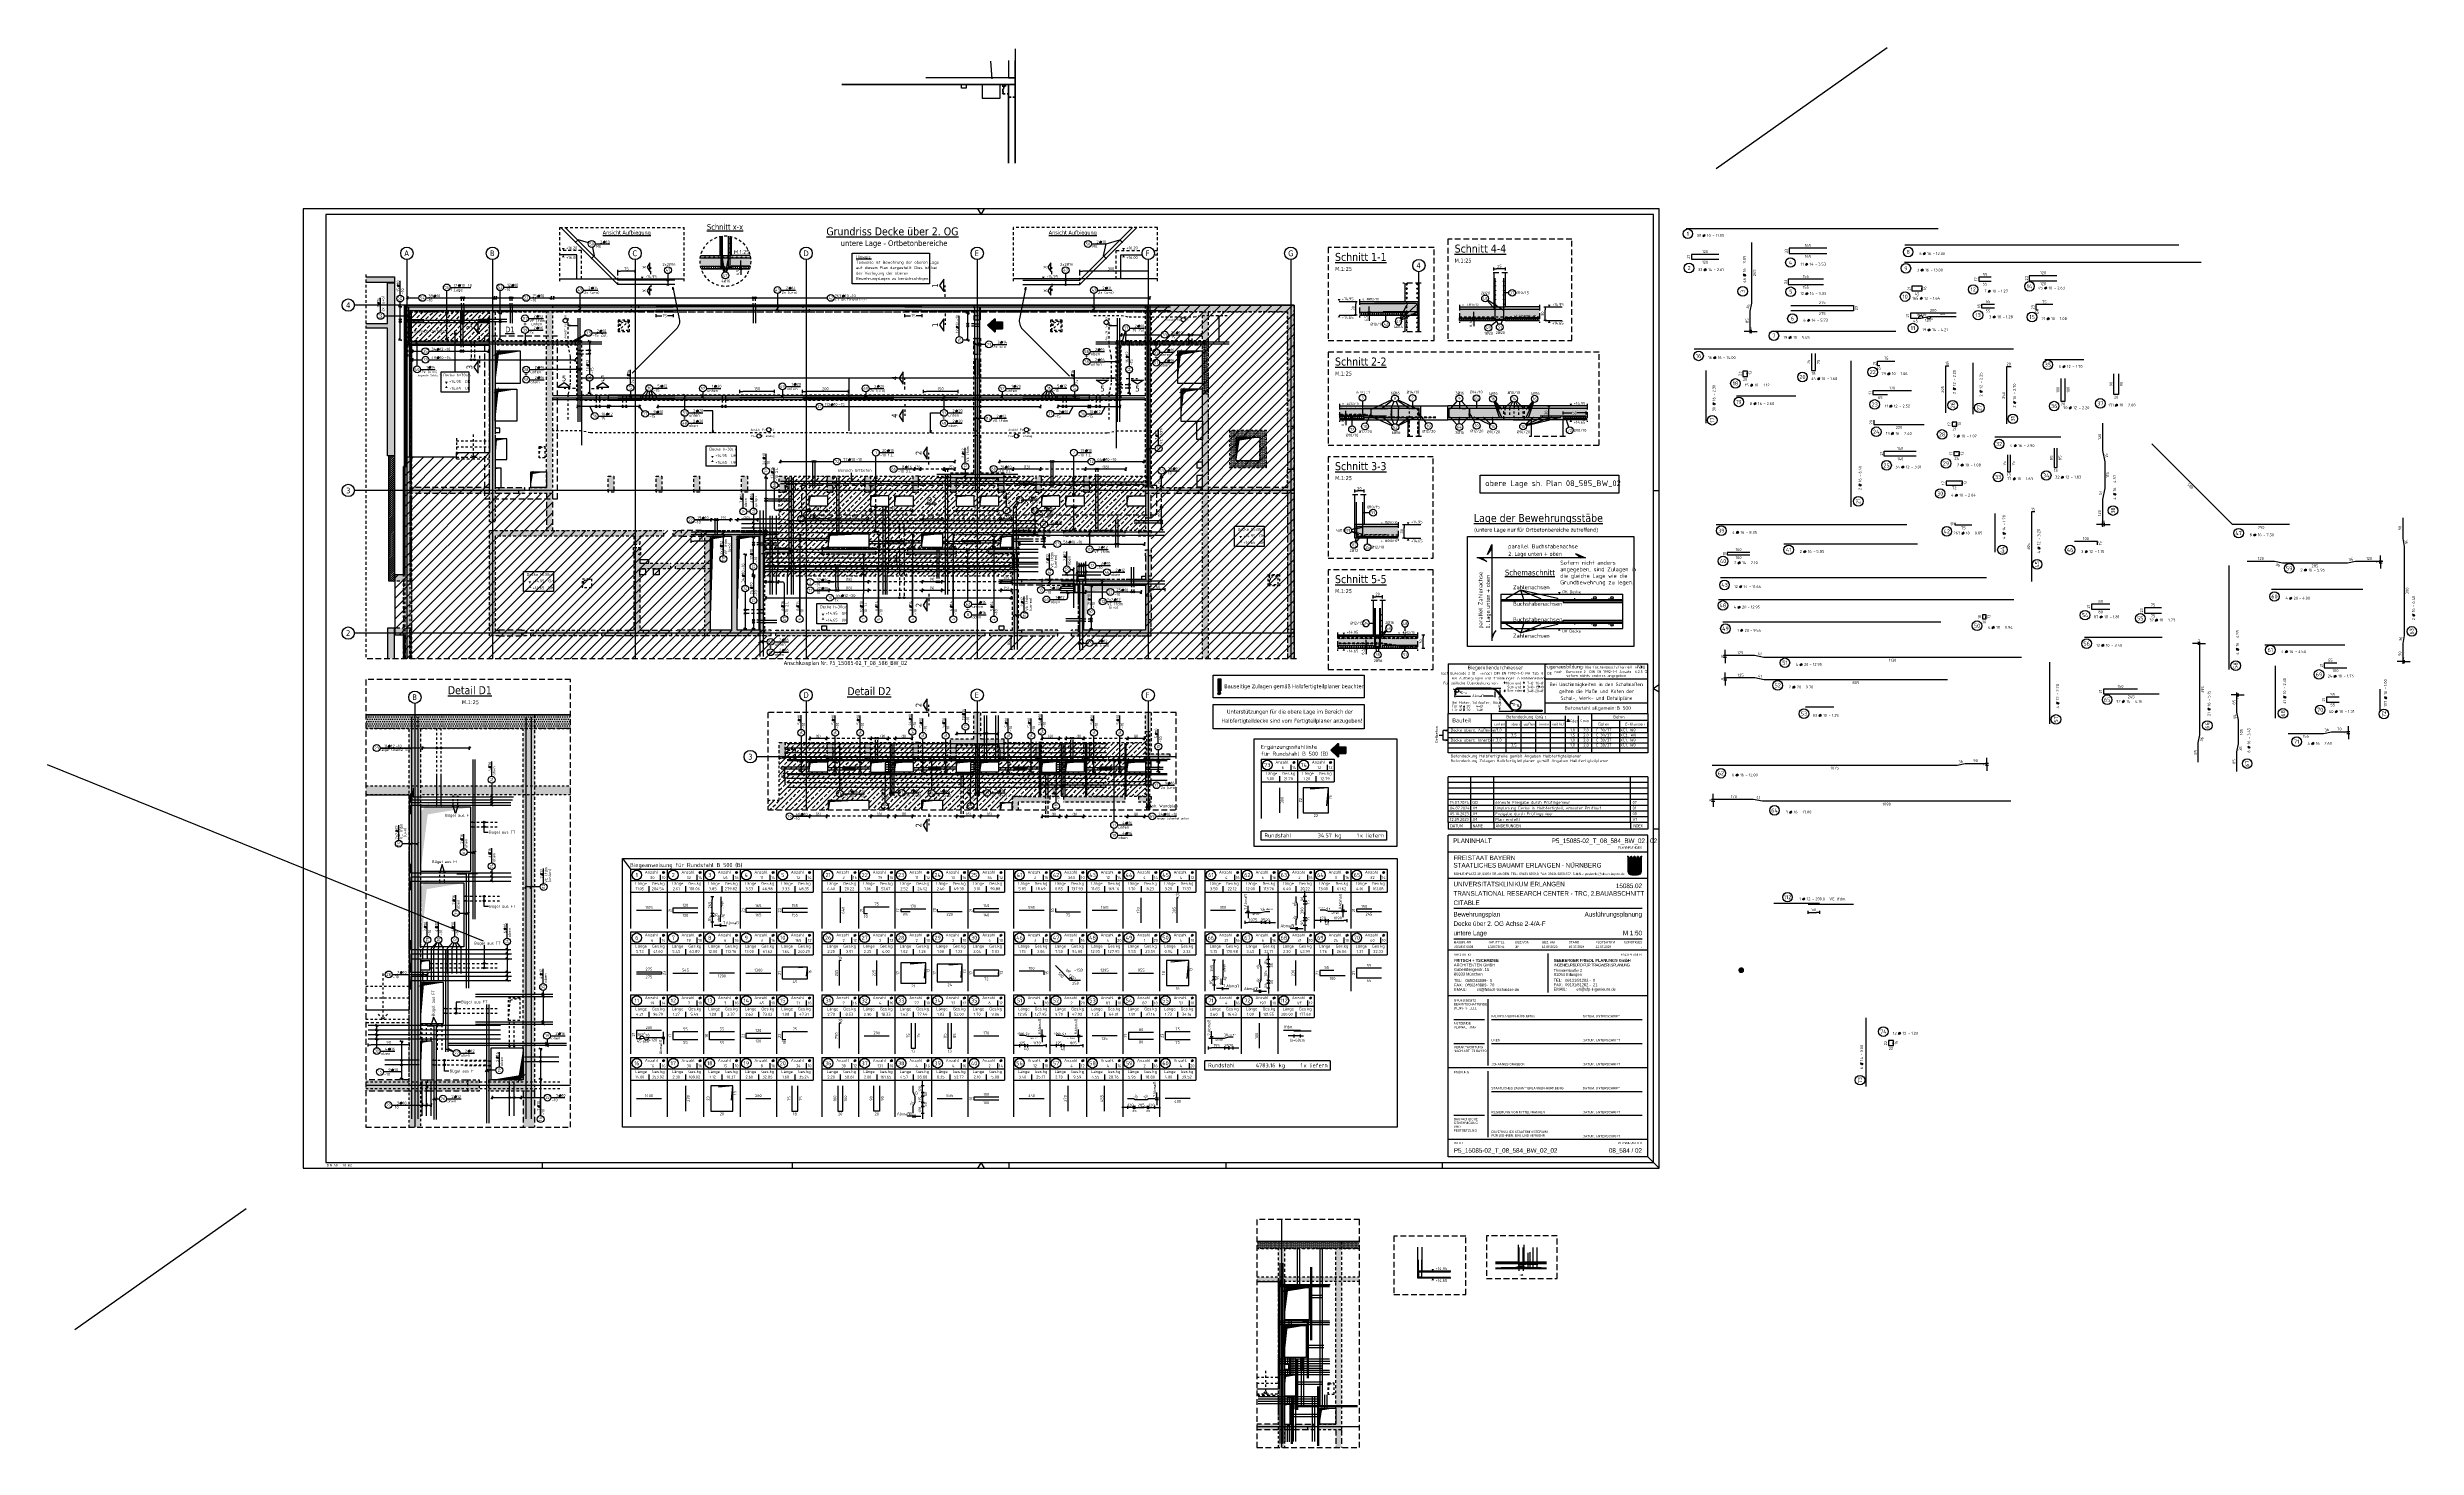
# Model space of a CAD drawing. Extents: x -177 to 93, y -12 to 49.
# Drawn here: x -11.2 to 92.7, y -12.3 to 49.1 of the extents above; entities that cross this region are included whole.
import ezdxf
from ezdxf.enums import TextEntityAlignment as Align

# ---------------------------------------------------------------- set-up
doc = ezdxf.new("R2010")
doc.units = 0
doc.header["$LTSCALE"] = 0.5
for name, pattern in [('AUSGEZOGEN', [1000.01, 1000, 0.01]), ('DASHDOTSMALL', [1.05, 0.5, -0.25, 0.05, -0.25]), ('DASHED', [0.75, 0.5, -0.25]), ('DOT', [0.175, 0.05, -0.125]), ('HIDDEN', [0.375, 0.25, -0.125]), ('HIDDEN2', [0.187, 0.125, -0.062]), ('HIDDEN4', [0.12, 0.02, -0.1]), ('PUNKT', [0.175, 0.05, -0.125]), ('STRICHLINIE', [0.75, 0.5, -0.25]), ('STRICHPUNKT2', [0.55, 0.25, -0.125, 0.05, -0.125]), ('VERDECKT', [0.375, 0.25, -0.125])]:
    doc.linetypes.add(name, pattern=pattern)
for name, color, linetype in [('40 A Plankopf Text F+T', 7, 'Continuous'), ('ACHSEN', 7, 'Continuous'), ('AFU', 7, 'Continuous'), ('Bestand', 7, 'Continuous'), ('BET-ANS', 7, 'Continuous'), ('BETON', 7, 'Continuous'), ('Brüstung DG', 7, 'Continuous'), ('DD', 7, 'Continuous'), ('DETAIL', 7, 'Continuous'), ('DG', 7, 'Continuous'), ('DRUEBER', 7, 'Continuous'), ('grau_dunkel', 7, 'Continuous'), ('grau_hell', 7, 'Continuous'), ('grau_mittel', 7, 'Continuous'), ('Halbfertigteile', 7, 'Continuous'), ('HILFE', 7, 'Continuous'), ('HINWEISE', 7, 'Continuous'), ('index', 7, 'Continuous'), ('koten', 7, 'Continuous'), ('MASSE', 7, 'Continuous'), ('OBJEKT', 7, 'Continuous'), ('RAHMEN', 7, 'Continuous'), ('RND', 7, 'Continuous'), ('RND_BILD', 7, 'Continuous'), ('SCHATTEN', 7, 'Continuous'), ('SCHNITTE', 7, 'Continuous'), ('SCHRAFF', 7, 'Continuous'), ('SFP_Achsen', 7, 'Continuous'), ('STEMPEL', 7, 'Continuous'), ('TEXT', 7, 'Continuous'), ('VERDECKT', 7, 'Continuous'), ('VERDECKT2', 7, 'Continuous'), ('WBZ', 7, 'Continuous'), ('WD', 7, 'Continuous')]:
    doc.layers.add(name, color=color, linetype=linetype)
doc.layers.add('NOPLOT', color=7, linetype='Continuous', plot=False)
doc.layers.add('zila_01_rb_02_stb-fertig_05_schraff', color=144, linetype='Continuous', lineweight=9)
doc.styles.add('ERSTELLTER_STIL_3', font='arial.ttf')
doc.styles.add('ERSTELLTER_STIL_4', font='arialbd.ttf')
doc.styles.add('helv', font='tahoma.ttf')
doc.styles.add('plankopf_ArialN', font='ARIALN.TTF')
doc.styles.add('txt', font='isocp.shx')
doc.linetypes.add('AFU_50K', pattern='A,0.15,["/",Standard,S=0.2,R=0,X=-0.01,Y=-0.1],0.07,["/",Standard,S=0.2,R=0,X=-0.01,Y=-0.1],0.15', length=0.37)
doc.linetypes.add('AFU_50L', pattern='A,0.75,["/",Standard,S=0.2,R=0,X=-0.01,Y=-0.1],0.07,["/",Standard,S=0.2,R=0,X=-0.01,Y=-0.1],0.75', length=1.57)
doc.dimstyles.new('DOT_I', dxfattribs={"dimscale": 0.5, "dimtxt": 0.25, "dimasz": 0.25, "dimexe": 0.1, "dimexo": 0.3, "dimgap": 0.1, "dimtad": 1, "dimdec": 3, "dimzin": 3, "dimtxsty": 'txt', "dimblk": 'DOT', "dimblk1": 'DOT', "dimblk2": 'DOT', "dimsah": 1, "dimcen": 0.1, "dimse1": 1, "dimse2": 1, "dimazin": 0, "dimtfac": 1, "dimtdec": 4, "dimtix": 1, "dimtmove": 2, "dimatfit": 3, "dimfxl": 0, "dimtvp": 1, "dimtolj": 1, "dimtzin": 0, "dimarcsym": 0})
pattern_1 = [(0, (-322.07857, -163.97815), (8e-17, 0.254), [])]
pattern_2 = [(0, (-74.13047, 77.732794), (1e-17, 0.0625), []), (90, (-74.13047, 77.732794), (-0.0625, 2e-17), [])]
pattern_3 = [(0, (-74.13047, 77.732794), (0.025, 0.05), [0, -0.05])]
pattern_4 = [(180, (-0.44825, 0), (-7e-18, -0.09525), []), (270, (-0.44825, 0), (0.09525, -2e-17), [])]

# ---------------------------------------------------------------- blocks, each defined once
blk = doc.blocks.new('DINA0')
at = {"color": 7, "linetype": 'Continuous'}
for p, q in [((59.45, 0.5), (59.14, 0)), ((59.76, 0), (59.45, 0.5))]:
    blk.add_line(p, q, dxfattribs=at)
at = {"layer": 'NOPLOT', "color": 191, "linetype": 'AUSGEZOGEN'}
for p, q in [((123.9, 87.64), (138.9, 98.25)), ((-20, -14.15), (-5, -3.54))]:
    blk.add_line(p, q, dxfattribs=at)
at = {"layer": 'RAHMEN'}
for p, q in [((0, 84.1), (0, 0)), ((118.9, 84.1), (0, 84.1)), ((118.9, 0), (118.9, 84.1)), ((0, 0), (118.9, 0))]:
    blk.add_line(p, q, dxfattribs=at)
at = {"layer": 'RAHMEN', "color": 5}
for p, q in [((118.4, 83.6), (2, 83.6)), ((2, 83.6), (2, 0.5)), ((118.4, 0.5), (118.4, 83.6)), ((2, 0.5), (118.4, 0.5))]:
    blk.add_line(p, q, dxfattribs=at)
at = {"layer": 'RAHMEN', "color": 7, "linetype": 'Continuous'}
for p, q in [((59.14, 84.1), (59.45, 83.6)), ((59.45, 83.6), (59.76, 84.1)), ((118.9, 42.36), (118.4, 42.05)), ((118.4, 42.05), (118.9, 41.74))]:
    blk.add_line(p, q, dxfattribs=at)
at = {"layer": 'RAHMEN', "color": 7}
for p, q in [((118.4, 59.4), (118.9, 59.4)), ((118.9, 29.7), (118.4, 29.7)), ((21, 0), (21, 0.5)), ((42.9, 0.5), (42.9, 0)), ((61.9, 0), (61.9, 0.5)), ((80.9, 0.5), (80.9, 0)), ((99.9, 0), (99.9, 0.5))]:
    blk.add_line(p, q, dxfattribs=at)
at = {"layer": 'RAHMEN', "color": 7, "style": 'txt'}
blk.add_text('DIN A0   1.0 m2', height=0.2, dxfattribs=at).set_placement((2.08, 0.16))
blk = doc.blocks.new('Bundeslandwappen')
at = {"lineweight": 9, "true_color": 0xffffff}
for points in [[(-5.8, 16.5), (-6, 16.5), (-6, 16.3), (-5.8, 16.3)], [(-5.1, 15.7), (-5.3, 15.7), (-5.3, 15.5), (-5.1, 15.5)], [(-3.5, 15.7), (-3.7, 15.7), (-3.7, 15.5), (-3.5, 15.5)], [(-2.8, 16.5), (-3, 16.5), (-3, 16.3), (-2.8, 16.3)], [(-2.2, 15.7), (-2.4, 15.7), (-2.4, 15.5), (-2.2, 15.5)], [(-0.6, 15.7), (-0.8, 15.7), (-0.8, 15.5), (-0.6, 15.5)], [(0.1, 16.5), (-0.1, 16.5), (-0.1, 16.3), (0.1, 16.3)], [(0.8, 15.7), (0.6, 15.7), (0.6, 15.5), (0.8, 15.5)], [(2.4, 15.7), (2.2, 15.7), (2.2, 15.5), (2.4, 15.5)], [(3, 16.5), (2.8, 16.5), (2.8, 16.3), (3, 16.3)], [(3.7, 15.7), (3.5, 15.7), (3.5, 15.5), (3.7, 15.5)], [(5.3, 15.7), (5.1, 15.7), (5.1, 15.5), (5.3, 15.5)], [(6, 16.5), (5.8, 16.5), (5.8, 16.3), (6, 16.3)]]:
    blk.add_hatch(color=7, dxfattribs=at).paths.add_polyline_path(points)
at = {"true_color": 0xffffff}
for points in [[(-5.3, 12.6), (-5.7, 12.6), (-5.7, 12.2), (-5.1, 12)], [(-3.6, 8.4), (-5.7, 9.2), (-5.7, 6.2), (-2.1, 4.9)], [(-5.7, 6.1), (-5.7, 3.7, 0.041392), (-5.7, 3.1), (-4.2, 2.6)], [(-1.4, 10.7), (-5.1, 12), (-3.6, 8.4), (0.1, 7.1)], [(-0.6, 1.3), (-4.2, 2.6), (-3.3, 0.4, 0.073774), (-2.3, 0.3), (-0.1, 0.3)], [(0.9, 12.6), (-2.2, 12.6), (-1.4, 10.7), (2.2, 9.4)], [(1.6, 3.6), (-2.1, 4.9), (-0.6, 1.3), (2.4, 0.3, 0.043654), (2.9, 0.4)], [(3.7, 5.8), (0.1, 7.1), (1.6, 3.6), (5.2, 2.3)], [(4, 12.6), (1.7, 12.6), (4.4, 11.6)], [(5.7, 8.1), (2.2, 9.4), (3.7, 5.8), (5.7, 5.1)], [(5.7, 11.2), (4.4, 11.6), (5.7, 8.5)]]:
    blk.add_hatch(color=7, dxfattribs=at).paths.add_polyline_path(points)
at = {"lineweight": 9}
h = blk.add_hatch(dxfattribs=at)
h.set_pattern_fill('ANSI31', color=256, scale=0.08, angle=315, style=0)
h.set_pattern_definition(pattern_1)
h.paths.add_polyline_path([(-5.1, 12), (-5.7, 12.2), (-5.7, 9.2), (-3.6, 8.4)])
h = blk.add_hatch(dxfattribs=at)
h.set_pattern_fill('ANSI31', color=256, scale=0.08, angle=315, style=0)
h.set_pattern_definition(pattern_1)
h.paths.add_polyline_path([(-2.1, 4.9), (-5.7, 6.2), (-5.7, 6.1), (-4.2, 2.6), (-0.6, 1.3)])
h = blk.add_hatch(dxfattribs=at)
h.set_pattern_fill('ANSI31', color=256, scale=0.08, angle=315, style=0)
h.set_pattern_definition(pattern_1)
h.paths.add_polyline_path([(-4.2, 2.6), (-5.7, 3.1, 0.285055), (-3.3, 0.4)])
h = blk.add_hatch(dxfattribs=at)
h.set_pattern_fill('ANSI31', color=256, scale=0.08, angle=315, style=0)
h.set_pattern_definition(pattern_1)
h.paths.add_polyline_path([(-2.2, 12.6), (-5.3, 12.6), (-5.1, 12), (-1.4, 10.7)])
h = blk.add_hatch(dxfattribs=at)
h.set_pattern_fill('ANSI31', color=256, scale=0.08, angle=315, style=0)
h.set_pattern_definition(pattern_1)
h.paths.add_polyline_path([(0.1, 7.1), (-3.6, 8.4), (-2.1, 4.9), (1.6, 3.6)])
h = blk.add_hatch(dxfattribs=at)
h.set_pattern_fill('ANSI31', color=256, scale=0.08, angle=315, style=0)
h.set_pattern_definition(pattern_1)
h.paths.add_polyline_path([(2.2, 9.4), (-1.4, 10.7), (0.1, 7.1), (3.7, 5.8)])
h = blk.add_hatch(dxfattribs=at)
h.set_pattern_fill('ANSI31', color=256, scale=0.08, angle=315, style=0)
h.set_pattern_definition(pattern_1)
h.paths.add_polyline_path([(-0.6, 1.3), (-0.1, 0.3), (2.3, 0.3, 0.004354), (2.4, 0.3)])
h = blk.add_hatch(dxfattribs=at)
h.set_pattern_fill('ANSI31', color=256, scale=0.08, angle=315, style=0)
h.set_pattern_definition(pattern_1)
h.paths.add_polyline_path([(4.4, 11.6), (1.7, 12.6), (0.9, 12.6), (2.2, 9.4), (5.7, 8.1), (5.7, 8.5)])
h = blk.add_hatch(dxfattribs=at)
h.set_pattern_fill('ANSI31', color=256, scale=0.08, angle=315, style=0)
h.set_pattern_definition(pattern_1)
h.paths.add_polyline_path([(5.3, 2.1), (5.2, 2.3), (1.6, 3.6), (2.9, 0.4, 0.22704)])
h = blk.add_hatch(dxfattribs=at)
h.set_pattern_fill('ANSI31', color=256, scale=0.08, angle=315, style=0)
h.set_pattern_definition(pattern_1)
h.paths.add_polyline_path([(5.7, 5.1), (3.7, 5.8), (5.2, 2.3), (5.4, 2.2, 0.111178), (5.7, 3.7)])
h = blk.add_hatch(dxfattribs=at)
h.set_pattern_fill('ANSI31', color=256, scale=0.08, angle=315, style=0)
h.set_pattern_definition(pattern_1)
h.paths.add_polyline_path([(5.7, 12.6), (4, 12.6), (4.4, 11.6), (5.7, 11.2)])
for p, q in [((-6, 16.1), (-6, 3.7)), ((-6, 13.3), (6, 13.3)), ((-6, 12.9), (6, 12.9)), ((-5.7, 12.6), (-5.7, 3.7)), ((-5.7, 12.6), (5.7, 12.6)), ((-5.7, 12.2), (5.7, 8.1)), ((-5.7, 9.2), (5.7, 5.1)), ((-5.7, 6.2), (5.4, 2.2)), ((-5.7, 6.1), (-3.3, 0.4)), ((-5.7, 3.1), (2.4, 0.3)), ((-5.6, 16.6), (-5.6, 16.7)), ((-5.6, 15), (-5.6, 15.2)), ((-5.3, 15.2), (-5.3, 15)), ((-4.7, 14.5), (-5.3, 14.5)), ((-5.3, 12.6), (-0.1, 0.3)), ((-4.1, 14.5), (-3.5, 14.5)), ((-3.5, 15.2), (-3.5, 15)), ((-3.4, 13.9), (-2.9, 14.2)), ((-2.9, 13.6), (-3.4, 13.9)), ((-3.2, 16.6), (-3.2, 16.7)), ((-3.2, 15), (-3.2, 15.2)), ((-2.9, 15.6), (-2.9, 14.5)), ((-2.9, 14.2), (-2.5, 13.9)), ((-2.5, 13.9), (-2.9, 13.6)), ((-2.7, 16.6), (-2.7, 16.7)), ((-2.7, 15), (-2.7, 15.2)), ((-2.4, 15.2), (-2.4, 15)), ((-1.7, 14.5), (-2.3, 14.5)), ((-2.3, 0.3), (2.3, 0.3)), ((-2.3, 0), (2.3, 0)), ((-2.2, 12.6), (2.9, 0.4)), ((-1.2, 14.5), (-0.6, 14.5)), ((-0.5, 15.2), (-0.5, 15)), ((0, 14.2), (-0.4, 13.9)), ((-0.4, 13.9), (0, 13.6)), ((-0.3, 16.6), (-0.2, 16.7)), ((-0.2, 15), (-0.2, 15.2)), ((0, 15.6), (0, 14.5)), ((0.4, 13.9), (0, 14.2)), ((0, 13.6), (0.4, 13.9)), ((0.3, 16.6), (0.2, 16.7)), ((0.2, 15), (0.2, 15.2)), ((0.5, 15.2), (0.5, 15)), ((1.2, 14.5), (0.6, 14.5)), ((0.9, 12.6), (5.3, 2.1)), ((1.7, 14.5), (2.3, 14.5)), ((1.7, 12.6), (5.7, 11.2)), ((2.4, 15.2), (2.4, 15)), ((2.9, 14.2), (2.5, 13.9)), ((2.5, 13.9), (2.9, 13.6)), ((2.7, 16.6), (2.7, 16.7)), ((2.7, 15), (2.7, 15.2)), ((2.9, 15.6), (2.9, 14.5)), ((3.4, 13.9), (2.9, 14.2)), ((2.9, 13.6), (3.4, 13.9)), ((3.2, 16.6), (3.2, 16.7)), ((3.2, 15), (3.2, 15.2)), ((3.5, 15.2), (3.5, 15)), ((4.1, 14.5), (3.5, 14.5)), ((4, 12.6), (5.7, 8.5)), ((4.7, 14.5), (5.3, 14.5)), ((5.3, 15.2), (5.3, 15)), ((5.6, 16.6), (5.6, 16.7)), ((5.6, 15), (5.6, 15.2)), ((5.7, 3.7), (5.7, 12.6)), ((6, 3.7), (6, 16.1))]:
    blk.add_line(p, q, dxfattribs=at)
for points in [[(-5.8, 16.3), (-6, 16.3), (-6, 16.5), (-5.8, 16.5)], [(-5.1, 15.5), (-5.3, 15.5), (-5.3, 15.7), (-5.1, 15.7)], [(-4.1, 13.7), (-4.8, 13.7), (-4.8, 14.1), (-4.1, 14.1)], [(-3.7, 15.5), (-3.5, 15.5), (-3.5, 15.7), (-3.7, 15.7)], [(-2.8, 16.3), (-3, 16.3), (-3, 16.5), (-2.8, 16.5)], [(-2.2, 15.5), (-2.4, 15.5), (-2.4, 15.7), (-2.2, 15.7)], [(-1.8, 13.7), (-1, 13.7), (-1, 14.1), (-1.8, 14.1)], [(-0.8, 15.5), (-0.6, 15.5), (-0.6, 15.7), (-0.8, 15.7)], [(0.1, 16.3), (-0.1, 16.3), (-0.1, 16.5), (0.1, 16.5)], [(0.8, 15.5), (0.6, 15.5), (0.6, 15.7), (0.8, 15.7)], [(1.8, 13.7), (1, 13.7), (1, 14.1), (1.8, 14.1)], [(2.2, 15.5), (2.4, 15.5), (2.4, 15.7), (2.2, 15.7)], [(3, 16.3), (2.8, 16.3), (2.8, 16.5), (3, 16.5)], [(3.7, 15.5), (3.5, 15.5), (3.5, 15.7), (3.7, 15.7)], [(4.1, 13.7), (4.8, 13.7), (4.8, 14.1), (4.1, 14.1)], [(5.1, 15.5), (5.3, 15.5), (5.3, 15.7), (5.1, 15.7)], [(5.8, 16.3), (6, 16.3), (6, 16.5), (5.8, 16.5)]]:
    blk.add_lwpolyline(points, close=True, dxfattribs=at)
for centre in [(-5.3, 13.9), (-3.7, 13.9), (-2.2, 13.9), (-0.7, 13.9), (0.7, 13.9), (2.2, 13.9), (3.7, 13.9), (5.3, 13.9)]:
    blk.add_circle(centre, 0.123, dxfattribs=at)
for centre, radius, start, end in [((-5.9, 16.5), 0.362, 44.6681, 253.1183), ((-2.3, 3.7), 3.7, 180, 270), ((-2.3, 3.7), 3.4, 180, 270), ((-5.7, 16.7), 0.05, 6.6615, 44.6681), ((-5.6, 16.6), 0.05, 186.6615, 265.6209), ((-5.6, 16.3), 0.281, 346.0232, 85.6209), ((-5.4, 16), 0.179, 74.7883, 15.1356), ((-5.5, 15.2), 0.157, 3.2756, 179.5521), ((-5.2, 15), 0.453, 182.8328, 261.3043), ((-5.4, 16.2), 0.05, 254.7883, 346.0232), ((-5.2, 16), 0.05, 93.0633, 195.1356), ((-5.3, 15.2), 0.191, 249.6358, 3.0857), ((-5.2, 15.9), 0.224, 350.9542, 93.0633), ((-5, 15.2), 0.05, 82.9467, 183.0857), ((-5, 15.5), 0.249, 262.9467, 77.8855), ((-4.9, 15.8), 0.05, 170.9542, 257.8855), ((-4.6, 14.9), 0.224, 71.4, 0), ((-4.7, 14.9), 0.312, 275.9649, 353.9773), ((-4.4, 15.2), 0.208, 317.0775, 222.9225), ((-4.2, 14.9), 0.224, 180, 108.6), ((-4.1, 14.9), 0.312, 186.0227, 264.0351), ((-3.8, 15.5), 0.249, 102.1145, 277.0533), ((-3.9, 15.8), 0.05, 282.1145, 9.0458), ((-3.6, 15.9), 0.224, 86.9367, 189.0458), ((-3.8, 15.2), 0.05, 356.9143, 97.0533), ((-3.5, 15.2), 0.191, 176.9143, 290.3642), ((-3.4, 16), 0.179, 164.8644, 105.2117), ((-3.6, 16), 0.05, 344.8644, 86.9367), ((-3.2, 16.3), 0.281, 94.3791, 193.9768), ((-3.4, 16.2), 0.05, 193.9768, 285.2117), ((-3.3, 15.2), 0.157, 0.4479, 176.7244), ((-3.6, 15), 0.453, 278.6957, 357.1672), ((-2.9, 16.6), 0.264, 24.0166, 155.3409), ((-3.1, 16.7), 0.05, 155.2288, 173.3385), ((-3.2, 16.6), 0.05, 274.3791, 353.3385), ((-2.7, 16.7), 0.05, 6.6615, 24.0166), ((-2.6, 16.6), 0.05, 186.6615, 265.6209), ((-2.5, 16), 0.179, 74.7883, 15.1356), ((-2.6, 15.2), 0.157, 3.2756, 179.5521), ((-2.3, 15), 0.453, 182.8328, 261.3043), ((-2.7, 16.3), 0.281, 346.0232, 85.6209), ((-2.4, 16.2), 0.05, 254.7883, 346.0232), ((-2.3, 15.2), 0.191, 249.6358, 3.0857), ((-2.3, 15.9), 0.224, 350.9542, 93.0633), ((-2.3, 16), 0.05, 93.0633, 195.1356), ((-2.1, 15.5), 0.249, 262.9467, 77.8855), ((-2.1, 15.2), 0.05, 82.9467, 183.0857), ((-2, 15.8), 0.05, 170.9542, 257.8855), ((-1.7, 14.9), 0.224, 71.4, 0), ((-1.5, 15.2), 0.208, 317.0775, 222.9225), ((-1.8, 14.9), 0.312, 275.9649, 353.9773), ((-1.2, 14.9), 0.224, 180, 108.6), ((-1.2, 14.9), 0.312, 186.0227, 264.0351), ((-0.9, 15.5), 0.249, 102.1145, 277.0533), ((-0.7, 15.9), 0.224, 86.9367, 189.0458), ((-0.9, 15.8), 0.05, 282.1145, 9.0458), ((-0.8, 15.2), 0.05, 356.9143, 97.0533), ((-0.6, 15.2), 0.191, 176.9143, 290.3642), ((-0.7, 16), 0.05, 344.8644, 86.9367), ((-0.3, 16.3), 0.281, 94.3791, 193.9768), ((-0.4, 16), 0.179, 164.8644, 105.2117), ((-0.5, 16.2), 0.05, 193.9768, 285.2117), ((-0.7, 15), 0.453, 278.6957, 357.1672), ((-0.4, 15.2), 0.157, 0.4479, 176.7244), ((-0.3, 16.6), 0.05, 274.3791, 353.3385), ((0, 16.6), 0.264, 24.0166, 155.3409), ((-0.2, 16.7), 0.05, 155.2288, 173.3385), ((0.2, 16.7), 0.05, 6.6615, 24.0166), ((0.4, 15.2), 0.157, 3.2756, 179.5521), ((0.7, 15), 0.453, 182.8328, 261.3043), ((0.3, 16.6), 0.05, 186.6615, 265.6209), ((0.3, 16.3), 0.281, 346.0232, 85.6209), ((0.4, 16), 0.179, 74.7883, 15.1356), ((0.5, 16.2), 0.05, 254.7883, 346.0232), ((0.6, 15.2), 0.191, 249.6358, 3.0857), ((0.7, 16), 0.05, 93.0633, 195.1356), ((0.7, 15.9), 0.224, 350.9542, 93.0633), ((0.8, 15.2), 0.05, 82.9467, 183.0857), ((0.9, 15.5), 0.249, 262.9467, 77.8855), ((0.9, 15.8), 0.05, 170.9542, 257.8855), ((1.2, 14.9), 0.224, 71.4, 0), ((1.2, 14.9), 0.312, 275.9649, 353.9773), ((1.5, 15.2), 0.208, 317.0775, 222.9225), ((1.7, 14.9), 0.224, 180, 108.6), ((1.8, 14.9), 0.312, 186.0227, 264.0351), ((2.1, 15.5), 0.249, 102.1145, 277.0533), ((2.3, 15.9), 0.224, 86.9367, 189.0458), ((2, 15.8), 0.05, 282.1145, 9.0458), ((2.1, 15.2), 0.05, 356.9143, 97.0533), ((2.3, 15.2), 0.191, 176.9143, 290.3642), ((2.5, 16), 0.179, 164.8644, 105.2117), ((2.3, 16), 0.05, 344.8644, 86.9367), ((2.3, 15), 0.453, 278.6957, 357.1672), ((2.3, 3.7), 3.7, 270, 0), ((2.3, 3.7), 3.4, 270, 0), ((2.7, 16.3), 0.281, 94.3791, 193.9768), ((2.4, 16.2), 0.05, 193.9768, 285.2117), ((2.6, 15.2), 0.157, 0.4479, 176.7244), ((2.6, 16.6), 0.05, 274.3791, 353.3385), ((2.9, 16.6), 0.264, 24.0166, 155.3409), ((2.7, 16.7), 0.05, 155.2288, 173.3385), ((3.1, 16.7), 0.05, 6.6615, 24.0166), ((3.2, 16.6), 0.05, 186.6615, 265.6209), ((3.2, 16.3), 0.281, 346.0232, 85.6209), ((3.4, 16), 0.179, 74.7883, 15.1356), ((3.3, 15.2), 0.157, 3.2756, 179.5521), ((3.6, 15), 0.453, 182.8328, 261.3043), ((3.4, 16.2), 0.05, 254.7883, 346.0232), ((3.6, 16), 0.05, 93.0633, 195.1356), ((3.5, 15.2), 0.191, 249.6358, 3.0857), ((3.6, 15.9), 0.224, 350.9542, 93.0633), ((3.8, 15.2), 0.05, 82.9467, 183.0857), ((3.8, 15.5), 0.249, 262.9467, 77.8855), ((3.9, 15.8), 0.05, 170.9542, 257.8855), ((4.2, 14.9), 0.224, 71.4, 0), ((4.1, 14.9), 0.312, 275.9649, 353.9773), ((4.4, 15.2), 0.208, 317.0775, 222.9225), ((4.6, 14.9), 0.224, 180, 108.6), ((4.7, 14.9), 0.312, 186.0227, 264.0351), ((5, 15.5), 0.249, 102.1145, 277.0533), ((4.9, 15.8), 0.05, 282.1145, 9.0458), ((5.2, 15.9), 0.224, 86.9367, 189.0458), ((5, 15.2), 0.05, 356.9143, 97.0533), ((5.3, 15.2), 0.191, 176.9143, 290.3642), ((5.4, 16), 0.179, 164.8644, 105.2117), ((5.2, 16), 0.05, 344.8644, 86.9367), ((5.6, 16.3), 0.281, 94.3791, 193.9768), ((5.4, 16.2), 0.05, 193.9768, 285.2117), ((5.5, 15.2), 0.157, 0.4479, 176.7244), ((5.2, 15), 0.453, 278.6957, 357.1672), ((5.9, 16.5), 0.362, 286.8817, 135.3319), ((5.7, 16.7), 0.05, 135.3319, 173.3385), ((5.6, 16.6), 0.05, 274.3791, 353.3385)]:
    blk.add_arc(centre, radius, start, end, dxfattribs=at)
blk = doc.blocks.new('Plankopf_PU')
for p, q in [((-18.5, 25.4), (-18.5, 27.7)), ((-1, 27.7), (-18.5, 27.7)), ((-1, 27.7), (-18.5, 27.7)), ((-1, 25.4), (-1, 27.7)), ((-1, 25.4), (-18.5, 25.4)), ((-1, 25.4), (-18.5, 25.4)), ((-18.5, 19.1), (-18.5, 25.4)), ((-1, 19.1), (-1, 25.4)), ((-1.5, 22.75), (-18, 22.75)), ((-18.5, 15.1), (-18.5, 19.1)), ((-1, 19.1), (-18.5, 19.1)), ((-18, 20.1), (-1.5, 20.1)), ((-9.75, 18.8), (-9.75, 15.4)), ((-1, 15.1), (-1, 19.1)), ((-1, 15.1), (-18.5, 15.1)), ((-1, 15.1), (-18.5, 15.1)), ((-18.5, 8.8), (-18.5, 15.1)), ((-15, 9), (-15, 14.8)), ((-1, 8.8), (-1, 15.1)), ((-15.3, 13), (-18, 13)), ((-1.5, 13), (-14.7, 13)), ((-15.3, 10.9), (-18, 10.9)), ((-1.5, 10.9), (-14.7, 10.9)), ((-18.5, 2.5), (-18.5, 8.8)), ((-1, 8.8), (-18.5, 8.8)), ((-15, 2.7), (-15, 8.5)), ((-1, 2.5), (-1, 8.8)), ((-1.5, 6.7), (-14.7, 6.7)), ((-15.3, 4.6), (-18, 4.6)), ((-1.5, 4.6), (-14.7, 4.6)), ((-1, 2.5), (-18.5, 2.5)), ((-18.5, 1), (-18.5, 2.5)), ((-1, 2.5), (-18.5, 2.5)), ((-1, 1), (-1, 2.5)), ((-1, 1), (-18.5, 1))]:
    blk.add_line(p, q)
at = {"xscale": 0.1, "yscale": 0.1, "zscale": 0.1}
blk.add_blockref('Bundeslandwappen', (-2.15, 25.67), dxfattribs=at)
at = {"linetype": 'AUSGEZOGEN', "lineweight": 35, "style": 'plankopf_ArialN'}
for s, height, p in [('FREISTAAT BAYERN', 0.4, (-18.03, 27.4)), ('PRÜFUNG', 0.2, (-18.01, 8.5))]:
    blk.add_text(s, height=height, dxfattribs=at).set_placement(p, align=Align.TOP_LEFT)
blk.add_text('STAATLICHES BAUAMT ERLANGEN - NÜRNBERG', height=0.4, dxfattribs=at).set_placement((-18.03, 26.55), align=Align.MIDDLE_LEFT)
at = {"style": 'plankopf_ArialN'}
for s, p in [('BOHLENPLATZ 18, 91054 ERLANGEN, TEL.: 09131 6259-0, FAX: 09131 6259-377, E-MAIL: poststelle@stbaer.bayern.de', (-18.01, 25.7)), ('MASSN.-NR', (-18.01, 19.7)), ('KAP./TITEL', (-15.01, 19.7)), ('GEZ.VON', (-12.64, 19.7)), ('GEZ. AM', (-10.29, 19.7)), ('STAND', (-7.93, 19.7)), ('PLOTDATUM', (-5.57, 19.7)), ('FAU ERLANGEN-NÜRNBERG', (-14.71, 13.21)), ('DATUM, UNTERSCHRIFT', (-6.69, 13.21)), ('UKER', (-14.71, 11.11)), ('DATUM, UNTERSCHRIFT', (-6.68, 11.11)), ('JOHANNES GRASECK', (-14.7, 9.01)), ('DATUM, UNTERSCHRIFT', (-6.68, 9.01)), ('STAATLICHES BAUAMT ERLANGEN-NÜRNBERG', (-14.71, 6.91)), ('DATUM, UNTERSCHRIFT', (-6.69, 6.91)), ('REGIERUNG VON MITTELFRANKEN', (-14.71, 4.81)), ('DATUM, UNTERSCHRIFT', (-6.68, 4.81)), ('DATEI', (-18, 2.1)), ('DATUM, UNTERSCHRIFT', (-6.68, 2.71))]:
    blk.add_text(s, height=0.2, dxfattribs=at).set_placement(p)
at = {"linetype": 'AUSGEZOGEN', "lineweight": 35, "style": 'plankopf_ArialN'}
blk.add_text('ARCHITEKT', height=0.2, dxfattribs=at).set_placement((-17.99, 18.61))
blk.add_text('FACHPLANER', height=0.2, dxfattribs=at).set_placement((-1.52, 18.61), align=Align.RIGHT)
at = {"style": 'plankopf_ArialN'}
for s, p in [('SONSTIGES', (-1.49, 19.7)), ('PLANNR./INDEX', (-1.5, 2.1))]:
    blk.add_text(s, height=0.2, dxfattribs=at).set_placement(p, align=Align.RIGHT)
at = {"insert": (-5.57, 19.3), "char_height": 0.2, "attachment_point": 7, "style": 'plankopf_ArialN'}
blk.add_mtext('15.07.2024', dxfattribs=at)
at = {"char_height": 0.2, "attachment_point": 1, "style": 'plankopf_ArialN'}
for s, insert, width in [('GRUNDBESITZ\\PBEWIRTSCHAFTENDE DIENSTSTELLE', (-18, 14.8), 2.5), ('NUTZENDE^JVERWALTUNG', (-18, 12.8), 2.6984), ('VERANTWORTUNG  NACH ART. 73 BAYBO', (-17.99, 10.71), 2.6877), ('BAUFACHLICHE GENEHMIGUNG UND FESTSETZUNG', (-18, 4.4), 2.2311), ('BAYERISCHES STAATSMINISTERIUM ^JFÜR WOHNEN, BAU UND VERKEHR', (-14.69, 3.29), 9.2941)]:
    blk.add_mtext(s, dxfattribs=dict(at, insert=insert, width=width))
at = {"style": 'plankopf_ArialN'}
for tag, p in [('PROJEKTBEZEICHNUNGZ1', (-18.03, 24.58)), ('PROJEKTBEZEICHNUNGZ2', (-18.03, 23.76)), ('PROJEKTBEZEICHNUNGZ3', (-18.03, 22.94))]:
    blk.add_attdef(tag, text='', height=0.4, dxfattribs=at).set_placement(p, align=Align.BOTTOM_LEFT)
for tag, p in [('GEB.-NR', (-1.5, 24.95)), ('0.000X', (-1.51, 1.75))]:
    blk.add_attdef(tag, text='', height=0.4, dxfattribs=at).set_placement(p, align=Align.TOP_RIGHT)
for tag, p, height in [('PLANINHALTZ1', (-18.03, 22.06), 0.4), ('PLANINHALTZ2', (-18.03, 21.23), 0.4), ('PLANINHALTZ3', (-18.03, 20.41), 0.4), ('MASSN.-NR', (-18.01, 19.3), 0.2), ('KAPITEL/TITEL', (-15.01, 19.3), 0.2), ('GEZ_VON', (-12.64, 19.3), 0.2), ('GEZ_AM', (-10.29, 19.3), 0.2), ('STAND', (-7.93, 19.3), 0.2)]:
    blk.add_attdef(tag, p, '', height=height, dxfattribs=at)
for tag, height, p in [('PROJEKTKATEGORIE', 0.4, (-1.5, 21.23)), ('PLANUNGSPHASE', 0.4, (-1.5, 22.06)), ('MAßSTAB', 0.4, (-1.5, 20.41)), ('SONSTIGES', 0.2, (-1.5, 19.3))]:
    blk.add_attdef(tag, text='', height=height, dxfattribs=at).set_placement(p, align=Align.RIGHT)
at = {"layer": '40 A Plankopf Text F+T', "color": 7, "linetype": 'Continuous', "lineweight": 13, "char_height": 0.25, "attachment_point": 7}
for s, insert, style in [('\\A1;ARCHITEKTEN GMBH', (-17.99, 17.68), 'ERSTELLTER_STIL_3'), ('\\A1;Gabelsbergerstr. 15', (-17.99, 17.21), 'ERSTELLTER_STIL_3'), ('\\A1;80333 München', (-17.99, 16.88), 'ERSTELLTER_STIL_3'), ('\\A1;FRITSCH + TSCHAIDSE ', (-17.99, 18.08), 'ERSTELLTER_STIL_4'), ('\\A1;SEEBERGER FRIEDL PLANUNGS GmbH', (-9.24, 18.08), 'ERSTELLTER_STIL_4'), ('\\A1;Theaterstraße 2', (-9.24, 17.21), 'ERSTELLTER_STIL_3'), ('\\A1;91054 Erlangen', (-9.24, 16.77), 'ERSTELLTER_STIL_3'), ('\\A1;{\\T0.8;INGENIEURBÜRO FÜR TRAGWERKSPLANUNG}', (-9.24, 17.68), 'ERSTELLTER_STIL_3')]:
    blk.add_mtext(s, dxfattribs=dict(at, insert=insert, style=style))
at = {"layer": '40 A Plankopf Text F+T', "color": 7, "linetype": 'Continuous', "lineweight": 13, "char_height": 0.25, "attachment_point": 7, "line_spacing_factor": 0.945293, "style": 'ERSTELLTER_STIL_3'}
for s, insert in [('\\A1;TEL: ^I089/248889-  0\\PFAX: ^I089/248889-  70\\PEMAIL: ^Icit@fritsch-tschaidse.de', (-17.99, 15.48)), ('\\A1;TEL: ^I09131/81282 -  0\\PFAX: ^I09131/81282 -  21\\PEMAIL: ^Ierl@sfp-ingenieure.de', (-9.24, 15.48))]:
    blk.add_mtext(s, dxfattribs=dict(at, insert=insert))
blk = doc.blocks.new('Plankopf-ER')
at = {"layer": 'RAHMEN', "color": 7, "linetype": 'Continuous'}
for p, q in [((-0.5, 4.6), (-18, 4.6)), ((-18, 4.1), (-18, 4.6)), ((-16, 4.1), (-16, 4.6)), ((-14, 4.1), (-14, 4.6)), ((-2, 4.1), (-2, 4.6)), ((-0.5, 4.6), (-0.5, 4.1)), ((-0.5, 4.1), (-18, 4.1)), ((-18, 3.6), (-18, 4.1)), ((-0.5, 3.6), (-18, 3.6)), ((-18, 3.1), (-18, 3.6)), ((-0.5, 3.1), (-18, 3.1)), ((-18, 2.6), (-18, 3.1)), ((-0.5, 2.6), (-18, 2.6)), ((-18, 2.1), (-18, 2.6)), ((-0.5, 2.1), (-18, 2.1)), ((-18, 1.6), (-18, 2.1)), ((-16, 3.6), (-16, 4.1)), ((-16, 3.1), (-16, 3.6)), ((-16, 2.6), (-16, 3.1)), ((-16, 2.1), (-16, 2.6)), ((-16, 1.6), (-16, 2.1)), ((-14, 3.6), (-14, 4.1)), ((-14, 3.1), (-14, 3.6)), ((-14, 2.6), (-14, 3.1)), ((-14, 2.1), (-14, 2.6)), ((-14, 1.6), (-14, 2.1)), ((-2, 3.6), (-2, 4.1)), ((-2, 3.1), (-2, 3.6)), ((-2, 2.6), (-2, 3.1)), ((-2, 2.1), (-2, 2.6)), ((-2, 1.6), (-2, 2.1)), ((-0.5, 4.1), (-0.5, 3.6)), ((-0.5, 3.6), (-0.5, 3.1)), ((-0.5, 3.1), (-0.5, 2.6)), ((-0.5, 2.6), (-0.5, 2.1)), ((-0.5, 2.1), (-0.5, 1.6)), ((-0.5, 1.6), (-18, 1.6)), ((-18, 1.1), (-18, 1.6)), ((-0.5, 1.1), (-18, 1.1)), ((-18, 0.6), (-18, 1.1)), ((-0.5, 0.6), (-18, 0.6)), ((-18, 0.6), (-18, 0)), ((-0.5, 0), (-18, 0)), ((-16, 1.1), (-16, 1.6)), ((-16, 0.6), (-16, 1.1)), ((-16, 0.6), (-16, 0)), ((-14, 1.1), (-14, 1.6)), ((-14, 0.6), (-14, 1.1)), ((-14, 0.6), (-14, 0)), ((-2, 1.1), (-2, 1.6)), ((-2, 0.6), (-2, 1.1)), ((-2, 0.6), (-2, 0)), ((-0.5, 1.6), (-0.5, 1.1)), ((-0.5, 1.1), (-0.5, 0.6)), ((-0.5, 0.6), (-0.5, 0))]:
    blk.add_line(p, q, dxfattribs=at)
at = {"layer": 'RAHMEN', "color": 7, "linetype": 'Continuous', "style": 'txt'}
for tag, p in [('INDEX-D8', (-17.84, 4.24)), ('INDEX-N8', (-15.88, 4.24)), ('INDEX-X8', (-13.86, 4.24)), ('INDEX8', (-1.83, 4.24)), ('INDEX-D7', (-17.84, 3.74)), ('INDEX-D6', (-17.84, 3.24)), ('INDEX-D5', (-17.84, 2.74)), ('INDEX-D4', (-17.84, 2.24)), ('INDEX-N7', (-15.88, 3.74)), ('INDEX-N6', (-15.88, 3.24)), ('INDEX-N5', (-15.88, 2.74)), ('INDEX-N4', (-15.88, 2.24)), ('INDEX-X7', (-13.86, 3.74)), ('INDEX-X6', (-13.86, 3.24)), ('INDEX-X5', (-13.86, 2.74)), ('INDEX-X4', (-13.86, 2.24)), ('INDEX7', (-1.83, 3.74)), ('INDEX6', (-1.83, 3.24)), ('INDEX5', (-1.83, 2.74)), ('INDEX4', (-1.83, 2.24)), ('INDEX-D3', (-17.84, 1.74)), ('INDEX-D2', (-17.84, 1.24)), ('INDEX-D1', (-17.84, 0.74)), ('INDEX-N3', (-15.88, 1.74)), ('INDEX-N2', (-15.88, 1.24)), ('INDEX-N1', (-15.88, 0.74)), ('INDEX-X3', (-13.86, 1.74)), ('INDEX-X2', (-13.86, 1.24)), ('INDEX-X1', (-13.86, 0.74)), ('INDEX3', (-1.83, 1.74)), ('INDEX2', (-1.83, 1.24)), ('INDEX1', (-1.83, 0.74))]:
    blk.add_attdef(tag, p, '', height=0.25, dxfattribs=at)
at = {"layer": 'STEMPEL', "color": 7, "linetype": 'Continuous', "style": 'helv'}
for s, p in [('DATUM', (-17.83, 0.18)), ('NAME', (-15.85, 0.18)), ('ÄNDERUNGEN', (-13.83, 0.18))]:
    blk.add_text(s, height=0.25, dxfattribs=at).set_placement(p)
at = {"layer": 'STEMPEL', "color": 7, "linetype": 'Continuous', "style": 'helv', "width": 0.8}
blk.add_text('INDEX', height=0.25, dxfattribs=at).set_placement((-1.83, 0.18))
blk = doc.blocks.new('okrd_o')
at = {"layer": 'koten', "color": 7, "linetype": 'Continuous'}
blk.add_solid([(-0.12, 0.2), (0.12, 0.2), (0, 0)], dxfattribs=at)
at = {"layer": 'koten', "style": 'txt'}
blk.add_attdef('OKRD', (0.25, 0.1), '', height=0.25, dxfattribs=at)
blk = doc.blocks.new('okrd_u')
at = {"layer": 'koten', "color": 7, "linetype": 'Continuous'}
blk.add_solid([(-0.12, -0.2), (0.12, -0.2), (0, 0)], dxfattribs=at)
at = {"layer": 'koten', "style": 'txt'}
blk.add_attdef('OKRD', (0.25, -0.35), '', height=0.25, dxfattribs=at)
blk = doc.blocks.new('RND_AUSZ')
at = {"layer": 'RND', "color": 7, "linetype": 'Continuous'}
blk.add_line((1.34, 0.26), (1.51, 0.47), dxfattribs=at)
at = {"layer": 'RND', "color": 1, "linetype": 'Continuous'}
blk.add_circle((0, 0.52), 0.42, dxfattribs=at)
at = {"layer": 'RND', "color": 7, "linetype": 'Continuous'}
blk.add_circle((1.42, 0.36), 0.075, dxfattribs=at)
at = {"layer": 'RND', "color": 7, "linetype": 'Continuous', "style": 'txt'}
blk.add_text('-', height=0.25, dxfattribs=at).set_placement((2.16, 0.25))
for tag, p in [('WIEOFT', (-0.54, 0.25)), ('STK', (1.17, 0.25))]:
    blk.add_attdef(tag, text='', height=0.25, dxfattribs=at).set_placement(p, align=Align.RIGHT)
at = {"layer": 'RND', "color": 1, "linetype": 'Continuous', "style": 'txt'}
blk.add_attdef('POS', text='', height=0.35, dxfattribs=at).set_placement((0, 0.52), align=Align.MIDDLE)
at = {"layer": 'RND', "color": 7, "linetype": 'Continuous', "style": 'txt'}
for tag, p in [('DS', (1.68, 0.25)), ('LANG', (2.44, 0.25)), ('TEXT', (3.67, 0.25))]:
    blk.add_attdef(tag, p, '', height=0.25, dxfattribs=at)
blk = doc.blocks.new('lei_gre')
at = {"layer": 'RND', "color": 7, "linetype": 'Continuous'}
for p, q in [((-0.09, -0.12), (0.09, 0.12)), ((0, 0.15), (0, -0.15))]:
    blk.add_line(p, q, dxfattribs=at)
blk = doc.blocks.new('RND_LEI')
at = {"layer": 'RND', "color": 7, "linetype": 'Continuous'}
blk.add_line((1.02, 0.07), (1.19, 0.27), dxfattribs=at)
for centre, radius in [((0, 0), 0.3), ((1.11, 0.17), 0.075)]:
    blk.add_circle(centre, radius, dxfattribs=at)
at = {"layer": 'RND', "color": 7, "linetype": 'Continuous', "style": 'txt'}
blk.add_attdef('POSL', text='', height=0.25, dxfattribs=at).set_placement((0, 0), align=Align.MIDDLE)
blk.add_attdef('ANZ', text='', height=0.25, dxfattribs=at).set_placement((0.93, 0.06), align=Align.RIGHT)
for tag, p in [('DUM', (1.25, 0.06)), ('ABSTD', (1.67, 0.06)), ('POSTXT', (0.37, -0.33))]:
    blk.add_attdef(tag, p, '', height=0.25, dxfattribs=at)
blk = doc.blocks.new('DOT')
at = {"layer": 'MASSE', "color": 7, "linetype": 'Continuous'}
for p, q in [((0, 0), (-1, 0)), ((0, 0.54), (0, -0.54))]:
    blk.add_line(p, q, dxfattribs=at)
at = {"layer": 'MASSE', "color": 7, "linetype": 'Continuous', "const_width": 0.2}
blk.add_lwpolyline([(-0.1, 0, 1), (0.1, 0, 1)], format="xyb", close=True, dxfattribs=at)
blk = doc.blocks.new('*D58')
at = {"layer": 'Defpoints', "color": 0, "linetype": 'AUSGEZOGEN', "transparency": 16777216}
for p in [(26.03, 26.72), (26.03, 26.72), (26.03, 26.57)]:
    blk.add_point(p, dxfattribs=at)
at = {"layer": 'MASSE', "color": 0, "linetype": 'AUSGEZOGEN', "lineweight": -2, "transparency": 16777216}
for p, q in [((26.03, 26.84), (26.03, 26.97)), ((26.03, 26.57), (26.03, 26.72)), ((26.03, 26.44), (26.03, 26.32))]:
    blk.add_line(p, q, dxfattribs=at)
at = {"layer": 'MASSE', "color": 0, "linetype": 'AUSGEZOGEN', "lineweight": -2, "transparency": 16777216, "xscale": 0.125, "yscale": 0.125, "zscale": 0.125}
for p, rotation in [((26.03, 26.72), 270), ((26.03, 26.57), 90)]:
    blk.add_blockref('DOT', p, dxfattribs=dict(at, rotation=rotation))
at = {"layer": 'MASSE', "color": 0, "linetype": 'AUSGEZOGEN', "transparency": 16777216, "insert": (25.92, 26.58), "char_height": 0.125, "attachment_point": 5, "rotation": 90, "style": 'txt'}
blk.add_mtext('\\A1;~15', dxfattribs=at)
blk = doc.blocks.new('*D61')
at = {"layer": 'Defpoints', "color": 0, "linetype": 'AUSGEZOGEN', "transparency": 16777216}
for p in [(21.12, 17.3), (21.12, 17.3), (21.12, 17.1)]:
    blk.add_point(p, dxfattribs=at)
at = {"layer": 'MASSE', "color": 0, "linetype": 'AUSGEZOGEN', "lineweight": -2, "transparency": 16777216}
for p, q in [((21.12, 17.42), (21.12, 17.55)), ((21.12, 17.1), (21.12, 17.3)), ((21.12, 16.97), (21.12, 16.85))]:
    blk.add_line(p, q, dxfattribs=at)
at = {"layer": 'MASSE', "color": 0, "linetype": 'AUSGEZOGEN', "lineweight": -2, "transparency": 16777216, "xscale": 0.125, "yscale": 0.125, "zscale": 0.125}
for p, rotation in [((21.12, 17.3), 270), ((21.12, 17.1), 90)]:
    blk.add_blockref('DOT', p, dxfattribs=dict(at, rotation=rotation))
at = {"layer": 'MASSE', "color": 0, "linetype": 'AUSGEZOGEN', "transparency": 16777216, "insert": (21.01, 17.2), "char_height": 0.125, "attachment_point": 5, "rotation": 90, "style": 'txt'}
blk.add_mtext('\\A1;20', dxfattribs=at)
blk = doc.blocks.new('*D62')
at = {"layer": 'Defpoints', "color": 0, "linetype": 'AUSGEZOGEN', "transparency": 16777216}
for p in [(65.98, 11.56), (66.48, 11.56), (66.48, 11.21)]:
    blk.add_point(p, dxfattribs=at)
at = {"layer": 'RND', "color": 0, "linetype": 'AUSGEZOGEN', "lineweight": -2, "transparency": 16777216}
blk.add_line((66.1, 11.21), (66.35, 11.21), dxfattribs=at)
at = {"layer": 'RND', "color": 0, "linetype": 'AUSGEZOGEN', "lineweight": -2, "transparency": 16777216, "xscale": 0.125, "yscale": 0.125, "zscale": 0.125, "rotation": 180}
blk.add_blockref('DOT', (65.98, 11.21), dxfattribs=at)
at = {"layer": 'RND', "color": 0, "linetype": 'AUSGEZOGEN', "lineweight": -2, "transparency": 16777216, "xscale": 0.125, "yscale": 0.125, "zscale": 0.125}
blk.add_blockref('DOT', (66.48, 11.21), dxfattribs=at)
at = {"layer": 'RND', "color": 0, "linetype": 'AUSGEZOGEN', "transparency": 16777216, "insert": (66.23, 11.33), "char_height": 0.125, "attachment_point": 5, "style": 'txt'}
blk.add_mtext('\\A1;50', dxfattribs=at)
blk = doc.blocks.new('*D63')
at = {"layer": 'Defpoints', "color": 0, "linetype": 'AUSGEZOGEN', "transparency": 16777216}
for p in [(17.01, 27.48), (17.01, 27.48), (17.86, 27.48)]:
    blk.add_point(p, dxfattribs=at)
at = {"layer": 'MASSE', "color": 0, "linetype": 'AUSGEZOGEN', "lineweight": -2, "transparency": 16777216}
blk.add_line((17.74, 27.48), (17.14, 27.48), dxfattribs=at)
at = {"layer": 'MASSE', "color": 0, "linetype": 'AUSGEZOGEN', "lineweight": -2, "transparency": 16777216, "xscale": 0.125, "yscale": 0.125, "zscale": 0.125, "rotation": 180}
blk.add_blockref('DOT', (17.01, 27.48), dxfattribs=at)
at = {"layer": 'MASSE', "color": 0, "linetype": 'AUSGEZOGEN', "lineweight": -2, "transparency": 16777216, "xscale": 0.125, "yscale": 0.125, "zscale": 0.125}
blk.add_blockref('DOT', (17.86, 27.48), dxfattribs=at)
at = {"layer": 'MASSE', "color": 0, "linetype": 'AUSGEZOGEN', "transparency": 16777216, "insert": (17.44, 27.59), "char_height": 0.125, "attachment_point": 5, "style": 'txt'}
blk.add_mtext('\\A1;85', dxfattribs=at)
blk = doc.blocks.new('*D65')
at = {"layer": 'Defpoints', "color": 0, "linetype": 'AUSGEZOGEN', "transparency": 16777216}
for p in [(2.85, 5.4), (2.85, 5.4), (4.65, 5.4)]:
    blk.add_point(p, dxfattribs=at)
at = {"layer": 'MASSE', "color": 0, "linetype": 'AUSGEZOGEN', "lineweight": -2, "transparency": 16777216}
blk.add_line((4.53, 5.4), (2.98, 5.4), dxfattribs=at)
at = {"layer": 'MASSE', "color": 0, "linetype": 'AUSGEZOGEN', "lineweight": -2, "transparency": 16777216, "xscale": 0.125, "yscale": 0.125, "zscale": 0.125, "rotation": 180}
blk.add_blockref('DOT', (2.85, 5.4), dxfattribs=at)
at = {"layer": 'MASSE', "color": 0, "linetype": 'AUSGEZOGEN', "lineweight": -2, "transparency": 16777216, "xscale": 0.125, "yscale": 0.125, "zscale": 0.125}
blk.add_blockref('DOT', (4.65, 5.4), dxfattribs=at)
at = {"layer": 'MASSE', "color": 0, "linetype": 'AUSGEZOGEN', "transparency": 16777216, "insert": (3.75, 5.51), "char_height": 0.125, "attachment_point": 5, "style": 'txt'}
blk.add_mtext('\\A1;90', dxfattribs=at)
blk = doc.blocks.new('*D66')
at = {"layer": 'Defpoints', "color": 0, "linetype": 'AUSGEZOGEN', "transparency": 16777216}
for p in [(26.38, 37.36), (26.38, 37.36), (27.13, 37.36)]:
    blk.add_point(p, dxfattribs=at)
at = {"layer": 'MASSE', "color": 0, "linetype": 'AUSGEZOGEN', "lineweight": -2, "transparency": 16777216}
for p, q in [((26.5, 37.36), (26.63, 37.36)), ((27, 37.36), (26.88, 37.36))]:
    blk.add_line(p, q, dxfattribs=at)
at = {"layer": 'MASSE', "color": 0, "linetype": 'AUSGEZOGEN', "lineweight": -2, "transparency": 16777216, "xscale": 0.125, "yscale": 0.125, "zscale": 0.125, "rotation": 180}
blk.add_blockref('DOT', (26.38, 37.36), dxfattribs=at)
at = {"layer": 'MASSE', "color": 0, "linetype": 'AUSGEZOGEN', "lineweight": -2, "transparency": 16777216, "xscale": 0.125, "yscale": 0.125, "zscale": 0.125}
blk.add_blockref('DOT', (27.13, 37.36), dxfattribs=at)
at = {"layer": 'MASSE', "color": 0, "linetype": 'AUSGEZOGEN', "transparency": 16777216, "insert": (26.75, 37.36), "char_height": 0.125, "attachment_point": 5, "style": 'txt'}
blk.add_mtext('\\A1;75', dxfattribs=at)
blk = doc.blocks.new('*D67')
at = {"layer": 'Defpoints', "color": 0, "linetype": 'AUSGEZOGEN', "transparency": 16777216}
for p in [(15.48, 37.36), (15.48, 37.36), (16.23, 37.36)]:
    blk.add_point(p, dxfattribs=at)
at = {"layer": 'MASSE', "color": 0, "linetype": 'AUSGEZOGEN', "lineweight": -2, "transparency": 16777216}
for p, q in [((15.6, 37.36), (15.73, 37.36)), ((16.1, 37.36), (15.98, 37.36))]:
    blk.add_line(p, q, dxfattribs=at)
at = {"layer": 'MASSE', "color": 0, "linetype": 'AUSGEZOGEN', "lineweight": -2, "transparency": 16777216, "xscale": 0.125, "yscale": 0.125, "zscale": 0.125, "rotation": 180}
blk.add_blockref('DOT', (15.48, 37.36), dxfattribs=at)
at = {"layer": 'MASSE', "color": 0, "linetype": 'AUSGEZOGEN', "lineweight": -2, "transparency": 16777216, "xscale": 0.125, "yscale": 0.125, "zscale": 0.125}
blk.add_blockref('DOT', (16.23, 37.36), dxfattribs=at)
at = {"layer": 'MASSE', "color": 0, "linetype": 'AUSGEZOGEN', "transparency": 16777216, "insert": (15.85, 37.36), "char_height": 0.125, "attachment_point": 5, "style": 'txt'}
blk.add_mtext('\\A1;75', dxfattribs=at)
blk = doc.blocks.new('SCHN-1')
at = {"layer": 'SCHNITTE', "color": 5, "linetype": 'Continuous'}
blk.add_lwpolyline([(0.54, 0.13), (0, 0.49), (-0.54, 0.13)], close=True, dxfattribs=at)
at = {"layer": 'SCHNITTE', "color": 6, "linetype": 'Continuous', "style": 'helv'}
blk.add_attdef('SCHN-1', text='', height=0.5, dxfattribs=at).set_placement((0, 0.64), align=Align.CENTER)
blk = doc.blocks.new('*D72')
at = {"layer": 'Defpoints', "color": 0, "linetype": 'AUSGEZOGEN', "transparency": 16777216}
for p in [(46.15, 37.99), (46.15, 37.99), (46.15, 37.39)]:
    blk.add_point(p, dxfattribs=at)
at = {"layer": 'MASSE', "color": 0, "linetype": 'AUSGEZOGEN', "lineweight": -2, "transparency": 16777216}
blk.add_line((46.15, 37.52), (46.15, 37.87), dxfattribs=at)
at = {"layer": 'MASSE', "color": 0, "linetype": 'AUSGEZOGEN', "lineweight": -2, "transparency": 16777216, "xscale": 0.125, "yscale": 0.125, "zscale": 0.125}
for p, rotation in [((46.15, 37.99), 90), ((46.15, 37.39), 270)]:
    blk.add_blockref('DOT', p, dxfattribs=dict(at, rotation=rotation))
at = {"layer": 'MASSE', "color": 0, "linetype": 'AUSGEZOGEN', "transparency": 16777216, "insert": (46.04, 37.69), "char_height": 0.125, "attachment_point": 5, "rotation": 90, "style": 'txt'}
blk.add_mtext('\\A1;30', dxfattribs=at)
blk = doc.blocks.new('RND_HIN')
at = {"layer": 'RND', "color": 7, "linetype": 'Continuous'}
blk.add_circle((0, 0), 0.3, dxfattribs=at)
at = {"layer": 'RND', "color": 7, "linetype": 'Continuous', "style": 'txt'}
blk.add_attdef('POSI', text='', height=0.25, dxfattribs=at).set_placement((0, 0), align=Align.MIDDLE)
blk = doc.blocks.new('*D73')
at = {"layer": 'Defpoints', "color": 0, "linetype": 'AUSGEZOGEN', "transparency": 16777216}
for p in [(54.61, 33.41), (54.61, 33.41), (54.61, 32.81)]:
    blk.add_point(p, dxfattribs=at)
at = {"layer": 'MASSE', "color": 0, "linetype": 'AUSGEZOGEN', "lineweight": -2, "transparency": 16777216}
blk.add_line((54.61, 32.93), (54.61, 33.28), dxfattribs=at)
at = {"layer": 'MASSE', "color": 0, "linetype": 'AUSGEZOGEN', "lineweight": -2, "transparency": 16777216, "xscale": 0.125, "yscale": 0.125, "zscale": 0.125}
for p, rotation in [((54.61, 33.41), 90), ((54.61, 32.81), 270)]:
    blk.add_blockref('DOT', p, dxfattribs=dict(at, rotation=rotation))
at = {"layer": 'MASSE', "color": 0, "linetype": 'AUSGEZOGEN', "transparency": 16777216, "insert": (54.5, 33.11), "char_height": 0.125, "attachment_point": 5, "rotation": 90, "style": 'txt'}
blk.add_mtext('\\A1;30', dxfattribs=at)
blk = doc.blocks.new('*D74')
at = {"layer": 'Defpoints', "color": 0, "linetype": 'AUSGEZOGEN', "transparency": 16777216}
for p in [(48.27, 28.21), (48.27, 28.21), (48.27, 27.61)]:
    blk.add_point(p, dxfattribs=at)
at = {"layer": 'MASSE', "color": 0, "linetype": 'AUSGEZOGEN', "lineweight": -2, "transparency": 16777216}
blk.add_line((48.27, 27.73), (48.27, 28.08), dxfattribs=at)
at = {"layer": 'MASSE', "color": 0, "linetype": 'AUSGEZOGEN', "lineweight": -2, "transparency": 16777216, "xscale": 0.125, "yscale": 0.125, "zscale": 0.125}
for p, rotation in [((48.27, 28.21), 90), ((48.27, 27.61), 270)]:
    blk.add_blockref('DOT', p, dxfattribs=dict(at, rotation=rotation))
at = {"layer": 'MASSE', "color": 0, "linetype": 'AUSGEZOGEN', "transparency": 16777216, "insert": (48.16, 27.91), "char_height": 0.125, "attachment_point": 5, "rotation": 90, "style": 'txt'}
blk.add_mtext('\\A1;30', dxfattribs=at)
blk = doc.blocks.new('*D75')
at = {"layer": 'Defpoints', "color": 0, "linetype": 'AUSGEZOGEN', "transparency": 16777216}
for p in [(46.11, 29.68), (46.11, 29.68), (46.51, 29.68)]:
    blk.add_point(p, dxfattribs=at)
at = {"layer": 'MASSE', "color": 0, "linetype": 'AUSGEZOGEN', "lineweight": -2, "transparency": 16777216}
blk.add_line((46.39, 29.68), (46.24, 29.68), dxfattribs=at)
at = {"layer": 'MASSE', "color": 0, "linetype": 'AUSGEZOGEN', "lineweight": -2, "transparency": 16777216, "xscale": 0.125, "yscale": 0.125, "zscale": 0.125, "rotation": 180}
blk.add_blockref('DOT', (46.11, 29.68), dxfattribs=at)
at = {"layer": 'MASSE', "color": 0, "linetype": 'AUSGEZOGEN', "lineweight": -2, "transparency": 16777216, "xscale": 0.125, "yscale": 0.125, "zscale": 0.125}
blk.add_blockref('DOT', (46.51, 29.68), dxfattribs=at)
at = {"layer": 'MASSE', "color": 0, "linetype": 'AUSGEZOGEN', "transparency": 16777216, "insert": (46.31, 29.79), "char_height": 0.125, "attachment_point": 5, "style": 'txt'}
blk.add_mtext('\\A1;20', dxfattribs=at)
blk = doc.blocks.new('*D76')
at = {"layer": 'Defpoints', "color": 0, "linetype": 'AUSGEZOGEN', "transparency": 16777216}
for p in [(52.2, 39.41), (52.2, 39.41), (52.7, 39.41)]:
    blk.add_point(p, dxfattribs=at)
at = {"layer": 'MASSE', "color": 0, "linetype": 'AUSGEZOGEN', "lineweight": -2, "transparency": 16777216}
blk.add_line((52.57, 39.41), (52.32, 39.41), dxfattribs=at)
at = {"layer": 'MASSE', "color": 0, "linetype": 'AUSGEZOGEN', "lineweight": -2, "transparency": 16777216, "xscale": 0.125, "yscale": 0.125, "zscale": 0.125, "rotation": 180}
blk.add_blockref('DOT', (52.2, 39.41), dxfattribs=at)
at = {"layer": 'MASSE', "color": 0, "linetype": 'AUSGEZOGEN', "lineweight": -2, "transparency": 16777216, "xscale": 0.125, "yscale": 0.125, "zscale": 0.125}
blk.add_blockref('DOT', (52.7, 39.41), dxfattribs=at)
at = {"layer": 'MASSE', "color": 0, "linetype": 'AUSGEZOGEN', "transparency": 16777216, "insert": (52.45, 39.53), "char_height": 0.125, "attachment_point": 5, "style": 'txt'}
blk.add_mtext('\\A1;25', dxfattribs=at)
blk = doc.blocks.new('*D77')
at = {"layer": 'Defpoints', "color": 0, "linetype": 'AUSGEZOGEN', "transparency": 16777216}
for p in [(54.46, 37.75), (54.46, 37.75), (54.46, 37.15)]:
    blk.add_point(p, dxfattribs=at)
at = {"layer": 'MASSE', "color": 0, "linetype": 'AUSGEZOGEN', "lineweight": -2, "transparency": 16777216}
blk.add_line((54.46, 37.27), (54.46, 37.62), dxfattribs=at)
at = {"layer": 'MASSE', "color": 0, "linetype": 'AUSGEZOGEN', "lineweight": -2, "transparency": 16777216, "xscale": 0.125, "yscale": 0.125, "zscale": 0.125}
for p, rotation in [((54.46, 37.75), 90), ((54.46, 37.15), 270)]:
    blk.add_blockref('DOT', p, dxfattribs=dict(at, rotation=rotation))
at = {"layer": 'MASSE', "color": 0, "linetype": 'AUSGEZOGEN', "transparency": 16777216, "insert": (54.34, 37.45), "char_height": 0.125, "attachment_point": 5, "rotation": 90, "style": 'txt'}
blk.add_mtext('\\A1;30', dxfattribs=at)
blk = doc.blocks.new('Pfeillinie')
at = {"layer": 'TEXT', "linetype": 'Continuous'}
blk.add_hatch(color=7, dxfattribs=at).paths.add_polyline_path([(0, 0), (-0.8, 0.2), (-0.8, 0), (-0.8, -0.2)])
at = {"layer": 'TEXT', "color": 7, "linetype": 'Continuous'}
for p, q in [((-0.8, 0), (-0.8, 0.2)), ((-0.8, 0.2), (0, 0)), ((-0.8, 0), (-0.8, -0.2)), ((-0.8, -0.2), (0, 0))]:
    blk.add_line(p, q, dxfattribs=at)
blk = doc.blocks.new('*D81')
at = {"layer": 'Defpoints', "color": 0, "linetype": 'AUSGEZOGEN', "transparency": 16777216}
for p in [(13.8, 39.31), (13.8, 39.31), (14.55, 39.31)]:
    blk.add_point(p, dxfattribs=at)
at = {"layer": 'MASSE', "color": 0, "linetype": 'AUSGEZOGEN', "lineweight": -2, "transparency": 16777216}
blk.add_line((14.43, 39.31), (13.93, 39.31), dxfattribs=at)
at = {"layer": 'MASSE', "color": 0, "linetype": 'AUSGEZOGEN', "lineweight": -2, "transparency": 16777216, "xscale": 0.125, "yscale": 0.125, "zscale": 0.125, "rotation": 180}
blk.add_blockref('DOT', (13.8, 39.31), dxfattribs=at)
at = {"layer": 'MASSE', "color": 0, "linetype": 'AUSGEZOGEN', "lineweight": -2, "transparency": 16777216, "xscale": 0.125, "yscale": 0.125, "zscale": 0.125}
blk.add_blockref('DOT', (14.55, 39.31), dxfattribs=at)
at = {"layer": 'MASSE', "color": 0, "linetype": 'AUSGEZOGEN', "transparency": 16777216, "insert": (14.18, 39.42), "char_height": 0.125, "attachment_point": 5, "style": 'txt'}
blk.add_mtext('\\A1;75', dxfattribs=at)
blk = doc.blocks.new('SCHN-2')
at = {"layer": 'SCHNITTE', "color": 6, "linetype": 'Continuous'}
blk.add_lwpolyline([(0.38, 0.09), (0, 0.34), (-0.38, 0.09)], close=True, dxfattribs=at)
at = {"layer": 'SCHNITTE', "color": 1, "linetype": 'DASHDOTSMALL', "style": 'helv'}
blk.add_attdef('SCHN-2', text='', height=0.35, dxfattribs=at).set_placement((0, 0.45), align=Align.CENTER)
blk = doc.blocks.new('*D83')
at = {"layer": 'Defpoints', "color": 0, "linetype": 'AUSGEZOGEN', "transparency": 16777216}
for p in [(34.05, 39.31), (34.05, 39.31), (37.05, 39.31)]:
    blk.add_point(p, dxfattribs=at)
at = {"layer": 'MASSE', "color": 0, "linetype": 'AUSGEZOGEN', "lineweight": -2, "transparency": 16777216}
blk.add_line((36.93, 39.31), (34.18, 39.31), dxfattribs=at)
at = {"layer": 'MASSE', "color": 0, "linetype": 'AUSGEZOGEN', "lineweight": -2, "transparency": 16777216, "xscale": 0.125, "yscale": 0.125, "zscale": 0.125, "rotation": 180}
blk.add_blockref('DOT', (34.05, 39.31), dxfattribs=at)
at = {"layer": 'MASSE', "color": 0, "linetype": 'AUSGEZOGEN', "lineweight": -2, "transparency": 16777216, "xscale": 0.125, "yscale": 0.125, "zscale": 0.125}
blk.add_blockref('DOT', (37.05, 39.31), dxfattribs=at)
at = {"layer": 'MASSE', "color": 0, "linetype": 'AUSGEZOGEN', "transparency": 16777216, "insert": (35.42, 39.42), "char_height": 0.125, "attachment_point": 5, "style": 'txt'}
blk.add_mtext('\\A1;300', dxfattribs=at)
blk = doc.blocks.new('*D84')
at = {"layer": 'Defpoints', "color": 0, "linetype": 'AUSGEZOGEN', "transparency": 16777216}
for p in [(19.15, 34.04), (19.15, 34.04), (20.65, 34.04)]:
    blk.add_point(p, dxfattribs=at)
at = {"layer": 'MASSE', "color": 0, "linetype": 'AUSGEZOGEN', "lineweight": -2, "transparency": 16777216}
blk.add_line((20.53, 34.04), (19.28, 34.04), dxfattribs=at)
at = {"layer": 'MASSE', "color": 0, "linetype": 'AUSGEZOGEN', "lineweight": -2, "transparency": 16777216, "xscale": 0.125, "yscale": 0.125, "zscale": 0.125, "rotation": 180}
blk.add_blockref('DOT', (19.15, 34.04), dxfattribs=at)
at = {"layer": 'MASSE', "color": 0, "linetype": 'AUSGEZOGEN', "lineweight": -2, "transparency": 16777216, "xscale": 0.125, "yscale": 0.125, "zscale": 0.125}
blk.add_blockref('DOT', (20.65, 34.04), dxfattribs=at)
at = {"layer": 'MASSE', "color": 0, "linetype": 'AUSGEZOGEN', "transparency": 16777216, "insert": (19.91, 34.16), "char_height": 0.125, "attachment_point": 5, "style": 'txt'}
blk.add_mtext('\\A1;150', dxfattribs=at)
blk = doc.blocks.new('*D86')
at = {"layer": 'Defpoints', "color": 0, "linetype": 'AUSGEZOGEN', "transparency": 16777216}
for p in [(78.88, 28.21), (78.88, 28.21), (78.98, 28.11)]:
    blk.add_point(p, dxfattribs=at)
at = {"layer": 'RND', "color": 0, "linetype": 'AUSGEZOGEN', "lineweight": -2, "transparency": 16777216}
for p, q in [((78.76, 28.21), (78.63, 28.21)), ((78.98, 28.21), (78.88, 28.21)), ((79.11, 28.21), (79.23, 28.21))]:
    blk.add_line(p, q, dxfattribs=at)
at = {"layer": 'RND', "color": 0, "linetype": 'AUSGEZOGEN', "lineweight": -2, "transparency": 16777216, "xscale": 0.125, "yscale": 0.125, "zscale": 0.125}
blk.add_blockref('DOT', (78.88, 28.21), dxfattribs=at)
at = {"layer": 'RND', "color": 0, "linetype": 'AUSGEZOGEN', "lineweight": -2, "transparency": 16777216, "xscale": 0.125, "yscale": 0.125, "zscale": 0.125, "rotation": 180}
blk.add_blockref('DOT', (78.98, 28.21), dxfattribs=at)
at = {"layer": 'RND', "color": 0, "linetype": 'AUSGEZOGEN', "transparency": 16777216, "insert": (78.93, 28.32), "char_height": 0.125, "attachment_point": 5, "style": 'txt'}
blk.add_mtext('\\A1;10', dxfattribs=at)
blk = doc.blocks.new('*D87')
at = {"layer": 'Defpoints', "color": 0, "linetype": 'AUSGEZOGEN', "transparency": 16777216}
for p in [(46.91, 25.04), (46.91, 25.04), (47.31, 25.04)]:
    blk.add_point(p, dxfattribs=at)
at = {"layer": 'MASSE', "color": 0, "linetype": 'AUSGEZOGEN', "lineweight": -2, "transparency": 16777216}
blk.add_line((47.18, 25.04), (47.03, 25.04), dxfattribs=at)
at = {"layer": 'MASSE', "color": 0, "linetype": 'AUSGEZOGEN', "lineweight": -2, "transparency": 16777216, "xscale": 0.125, "yscale": 0.125, "zscale": 0.125, "rotation": 180}
blk.add_blockref('DOT', (46.91, 25.04), dxfattribs=at)
at = {"layer": 'MASSE', "color": 0, "linetype": 'AUSGEZOGEN', "lineweight": -2, "transparency": 16777216, "xscale": 0.125, "yscale": 0.125, "zscale": 0.125}
blk.add_blockref('DOT', (47.31, 25.04), dxfattribs=at)
at = {"layer": 'MASSE', "color": 0, "linetype": 'AUSGEZOGEN', "transparency": 16777216, "insert": (47.11, 25.16), "char_height": 0.125, "attachment_point": 5, "style": 'txt'}
blk.add_mtext('\\A1;20', dxfattribs=at)
blk = doc.blocks.new('*D88')
at = {"layer": 'Defpoints', "color": 0, "linetype": 'AUSGEZOGEN', "transparency": 16777216}
for p in [(49.11, 23.38), (49.11, 23.38), (49.11, 22.78)]:
    blk.add_point(p, dxfattribs=at)
at = {"layer": 'MASSE', "color": 0, "linetype": 'AUSGEZOGEN', "lineweight": -2, "transparency": 16777216}
blk.add_line((49.11, 22.9), (49.11, 23.25), dxfattribs=at)
at = {"layer": 'MASSE', "color": 0, "linetype": 'AUSGEZOGEN', "lineweight": -2, "transparency": 16777216, "xscale": 0.125, "yscale": 0.125, "zscale": 0.125}
for p, rotation in [((49.11, 23.38), 90), ((49.11, 22.78), 270)]:
    blk.add_blockref('DOT', p, dxfattribs=dict(at, rotation=rotation))
at = {"layer": 'MASSE', "color": 0, "linetype": 'AUSGEZOGEN', "transparency": 16777216, "insert": (49, 23.08), "char_height": 0.125, "attachment_point": 5, "rotation": 90, "style": 'txt'}
blk.add_mtext('\\A1;30', dxfattribs=at)
blk = doc.blocks.new('*D89')
at = {"layer": 'Defpoints', "color": 0, "linetype": 'AUSGEZOGEN', "transparency": 16777216}
for p in [(46.6, 22.91), (46.6, 22.91), (46.6, 22.78)]:
    blk.add_point(p, dxfattribs=at)
at = {"layer": 'MASSE', "color": 0, "linetype": 'AUSGEZOGEN', "lineweight": -2, "transparency": 16777216}
for p, q in [((46.6, 23.03), (46.6, 23.16)), ((46.6, 22.78), (46.6, 22.91)), ((46.6, 22.65), (46.6, 22.53))]:
    blk.add_line(p, q, dxfattribs=at)
at = {"layer": 'MASSE', "color": 0, "linetype": 'AUSGEZOGEN', "lineweight": -2, "transparency": 16777216, "xscale": 0.125, "yscale": 0.125, "zscale": 0.125}
for p, rotation in [((46.6, 22.91), 270), ((46.6, 22.78), 90)]:
    blk.add_blockref('DOT', p, dxfattribs=dict(at, rotation=rotation))
at = {"layer": 'MASSE', "color": 0, "linetype": 'AUSGEZOGEN', "transparency": 16777216, "insert": (46.48, 22.63), "char_height": 0.125, "attachment_point": 5, "rotation": 90, "style": 'txt'}
blk.add_mtext('\\A1;6,5', dxfattribs=at)
blk = doc.blocks.new('*D90')
at = {"layer": 'Defpoints', "color": 0, "linetype": 'AUSGEZOGEN', "transparency": 16777216}
for p in [(19.19, 39.53), (19.19, 39.53), (19.19, 39.4)]:
    blk.add_point(p, dxfattribs=at)
at = {"layer": 'MASSE', "color": 0, "linetype": 'AUSGEZOGEN', "lineweight": -2, "transparency": 16777216}
for p, q in [((19.19, 39.66), (19.19, 39.78)), ((19.19, 39.4), (19.19, 39.53)), ((19.19, 39.28), (19.19, 39.15))]:
    blk.add_line(p, q, dxfattribs=at)
at = {"layer": 'MASSE', "color": 0, "linetype": 'AUSGEZOGEN', "lineweight": -2, "transparency": 16777216, "xscale": 0.125, "yscale": 0.125, "zscale": 0.125}
for p, rotation in [((19.19, 39.53), 270), ((19.19, 39.4), 90)]:
    blk.add_blockref('DOT', p, dxfattribs=dict(at, rotation=rotation))
at = {"layer": 'MASSE', "color": 0, "linetype": 'AUSGEZOGEN', "transparency": 16777216, "insert": (19.07, 39.26), "char_height": 0.125, "attachment_point": 5, "rotation": 90, "style": 'txt'}
blk.add_mtext('\\A1;6,5', dxfattribs=at)
blk = doc.blocks.new('*D91')
at = {"layer": 'Defpoints', "color": 0, "linetype": 'AUSGEZOGEN', "transparency": 16777216}
for p in [(91.08, 26.6), (91.08, 26.6), (91.18, 26.53)]:
    blk.add_point(p, dxfattribs=at)
at = {"layer": 'RND', "color": 0, "linetype": 'AUSGEZOGEN', "lineweight": -2, "transparency": 16777216}
for p, q in [((91.08, 26.72), (91.08, 26.85)), ((91.08, 26.53), (91.08, 26.6)), ((91.08, 26.4), (91.08, 26.28))]:
    blk.add_line(p, q, dxfattribs=at)
at = {"layer": 'RND', "color": 0, "linetype": 'AUSGEZOGEN', "lineweight": -2, "transparency": 16777216, "xscale": 0.125, "yscale": 0.125, "zscale": 0.125}
for p, rotation in [((91.08, 26.6), 270), ((91.08, 26.53), 90)]:
    blk.add_blockref('DOT', p, dxfattribs=dict(at, rotation=rotation))
at = {"layer": 'RND', "color": 0, "linetype": 'AUSGEZOGEN', "transparency": 16777216, "insert": (90.97, 26.56), "char_height": 0.125, "attachment_point": 5, "rotation": 90, "style": 'txt'}
blk.add_mtext('\\A1;7', dxfattribs=at)
blk = doc.blocks.new('*D92')
at = {"layer": 'Defpoints', "color": 0, "linetype": 'AUSGEZOGEN', "transparency": 16777216}
for p in [(62.34, 22.47), (62.34, 22.47), (62.34, 22.39)]:
    blk.add_point(p, dxfattribs=at)
at = {"layer": 'RND', "color": 0, "linetype": 'AUSGEZOGEN', "lineweight": -2, "transparency": 16777216}
for p, q in [((62.34, 22.59), (62.34, 22.72)), ((62.34, 22.39), (62.34, 22.47)), ((62.34, 22.26), (62.34, 22.14))]:
    blk.add_line(p, q, dxfattribs=at)
at = {"layer": 'RND', "color": 0, "linetype": 'AUSGEZOGEN', "lineweight": -2, "transparency": 16777216, "xscale": 0.125, "yscale": 0.125, "zscale": 0.125}
for p, rotation in [((62.34, 22.47), 270), ((62.34, 22.39), 90)]:
    blk.add_blockref('DOT', p, dxfattribs=dict(at, rotation=rotation))
at = {"layer": 'RND', "color": 0, "linetype": 'AUSGEZOGEN', "transparency": 16777216, "insert": (62.22, 22.43), "char_height": 0.125, "attachment_point": 5, "rotation": 90, "style": 'txt'}
blk.add_mtext('\\A1;8', dxfattribs=at)
blk = doc.blocks.new('*D93')
at = {"layer": 'Defpoints', "color": 0, "linetype": 'AUSGEZOGEN', "transparency": 16777216}
for p in [(62.34, 22.47), (62.34, 22.47), (62.34, 22.39)]:
    blk.add_point(p, dxfattribs=at)
at = {"layer": 'OBJEKT', "color": 0, "linetype": 'AUSGEZOGEN', "lineweight": -2, "transparency": 16777216}
for p, q in [((62.34, 22.59), (62.34, 22.72)), ((62.34, 22.39), (62.34, 22.47)), ((62.34, 22.26), (62.34, 22.14))]:
    blk.add_line(p, q, dxfattribs=at)
at = {"layer": 'OBJEKT', "color": 0, "linetype": 'AUSGEZOGEN', "lineweight": -2, "transparency": 16777216, "xscale": 0.125, "yscale": 0.125, "zscale": 0.125}
for p, rotation in [((62.34, 22.47), 270), ((62.34, 22.39), 90)]:
    blk.add_blockref('DOT', p, dxfattribs=dict(at, rotation=rotation))
at = {"layer": 'OBJEKT', "color": 0, "linetype": 'AUSGEZOGEN', "transparency": 16777216, "insert": (62.22, 22.43), "char_height": 0.125, "attachment_point": 5, "rotation": 90, "style": 'txt'}
blk.add_mtext('\\A1;8', dxfattribs=at)
blk = doc.blocks.new('*D94')
at = {"layer": 'Defpoints', "color": 0, "linetype": 'AUSGEZOGEN', "transparency": 16777216}
for p in [(62.35, 21.48), (62.35, 21.48), (62.35, 21.4)]:
    blk.add_point(p, dxfattribs=at)
at = {"layer": 'RND', "color": 0, "linetype": 'AUSGEZOGEN', "lineweight": -2, "transparency": 16777216}
for p, q in [((62.35, 21.61), (62.35, 21.73)), ((62.35, 21.4), (62.35, 21.48)), ((62.35, 21.28), (62.35, 21.15))]:
    blk.add_line(p, q, dxfattribs=at)
at = {"layer": 'RND', "color": 0, "linetype": 'AUSGEZOGEN', "lineweight": -2, "transparency": 16777216, "xscale": 0.125, "yscale": 0.125, "zscale": 0.125}
for p, rotation in [((62.35, 21.48), 270), ((62.35, 21.4), 90)]:
    blk.add_blockref('DOT', p, dxfattribs=dict(at, rotation=rotation))
at = {"layer": 'RND', "color": 0, "linetype": 'AUSGEZOGEN', "transparency": 16777216, "insert": (62.24, 21.44), "char_height": 0.125, "attachment_point": 5, "rotation": 90, "style": 'txt'}
blk.add_mtext('\\A1;8', dxfattribs=at)
blk = doc.blocks.new('*D95')
at = {"layer": 'Defpoints', "color": 0, "linetype": 'AUSGEZOGEN', "transparency": 16777216}
for p in [(27.2, 34.04), (27.2, 34.04), (28.7, 34.04)]:
    blk.add_point(p, dxfattribs=at)
at = {"layer": 'MASSE', "color": 0, "linetype": 'AUSGEZOGEN', "lineweight": -2, "transparency": 16777216}
blk.add_line((28.58, 34.04), (27.33, 34.04), dxfattribs=at)
at = {"layer": 'MASSE', "color": 0, "linetype": 'AUSGEZOGEN', "lineweight": -2, "transparency": 16777216, "xscale": 0.125, "yscale": 0.125, "zscale": 0.125, "rotation": 180}
blk.add_blockref('DOT', (27.2, 34.04), dxfattribs=at)
at = {"layer": 'MASSE', "color": 0, "linetype": 'AUSGEZOGEN', "lineweight": -2, "transparency": 16777216, "xscale": 0.125, "yscale": 0.125, "zscale": 0.125}
blk.add_blockref('DOT', (28.7, 34.04), dxfattribs=at)
at = {"layer": 'MASSE', "color": 0, "linetype": 'AUSGEZOGEN', "transparency": 16777216, "insert": (27.95, 34.16), "char_height": 0.125, "attachment_point": 5, "style": 'txt'}
blk.add_mtext('\\A1;150', dxfattribs=at)
blk = doc.blocks.new('*D96')
at = {"layer": 'Defpoints', "color": 0, "linetype": 'AUSGEZOGEN', "transparency": 16777216}
for p in [(51.32, 37.28), (51.32, 37.28), (51.32, 37.15)]:
    blk.add_point(p, dxfattribs=at)
at = {"layer": 'MASSE', "color": 0, "linetype": 'AUSGEZOGEN', "lineweight": -2, "transparency": 16777216}
for p, q in [((51.32, 37.4), (51.32, 37.53)), ((51.32, 37.15), (51.32, 37.28)), ((51.32, 37.02), (51.32, 36.9))]:
    blk.add_line(p, q, dxfattribs=at)
at = {"layer": 'MASSE', "color": 0, "linetype": 'AUSGEZOGEN', "lineweight": -2, "transparency": 16777216, "xscale": 0.125, "yscale": 0.125, "zscale": 0.125}
for p, rotation in [((51.32, 37.28), 270), ((51.32, 37.15), 90)]:
    blk.add_blockref('DOT', p, dxfattribs=dict(at, rotation=rotation))
at = {"layer": 'MASSE', "color": 0, "linetype": 'AUSGEZOGEN', "transparency": 16777216, "insert": (51.2, 37), "char_height": 0.125, "attachment_point": 5, "rotation": 90, "style": 'txt'}
blk.add_mtext('\\A1;6,5', dxfattribs=at)
blk = doc.blocks.new('*D97')
at = {"layer": 'Defpoints', "color": 0, "linetype": 'AUSGEZOGEN', "transparency": 16777216}
for p in [(46.74, 37.52), (46.74, 37.52), (46.74, 37.39)]:
    blk.add_point(p, dxfattribs=at)
at = {"layer": 'MASSE', "color": 0, "linetype": 'AUSGEZOGEN', "lineweight": -2, "transparency": 16777216}
for p, q in [((46.74, 37.65), (46.74, 37.77)), ((46.74, 37.39), (46.74, 37.52)), ((46.74, 37.27), (46.74, 37.14))]:
    blk.add_line(p, q, dxfattribs=at)
at = {"layer": 'MASSE', "color": 0, "linetype": 'AUSGEZOGEN', "lineweight": -2, "transparency": 16777216, "xscale": 0.125, "yscale": 0.125, "zscale": 0.125}
for p, rotation in [((46.74, 37.52), 270), ((46.74, 37.39), 90)]:
    blk.add_blockref('DOT', p, dxfattribs=dict(at, rotation=rotation))
at = {"layer": 'MASSE', "color": 0, "linetype": 'AUSGEZOGEN', "transparency": 16777216, "insert": (46.62, 37.24), "char_height": 0.125, "attachment_point": 5, "rotation": 90, "style": 'txt'}
blk.add_mtext('\\A1;6,5', dxfattribs=at)
blk = doc.blocks.new('*D98')
at = {"layer": 'Defpoints', "color": 0, "linetype": 'AUSGEZOGEN', "transparency": 16777216}
for p in [(45.71, 32.94), (45.71, 32.94), (45.71, 32.81)]:
    blk.add_point(p, dxfattribs=at)
at = {"layer": 'MASSE', "color": 0, "linetype": 'AUSGEZOGEN', "lineweight": -2, "transparency": 16777216}
for p, q in [((45.71, 33.06), (45.71, 33.19)), ((45.71, 32.81), (45.71, 32.94)), ((45.71, 32.68), (45.71, 32.56))]:
    blk.add_line(p, q, dxfattribs=at)
at = {"layer": 'MASSE', "color": 0, "linetype": 'AUSGEZOGEN', "lineweight": -2, "transparency": 16777216, "xscale": 0.125, "yscale": 0.125, "zscale": 0.125}
for p, rotation in [((45.71, 32.94), 270), ((45.71, 32.81), 90)]:
    blk.add_blockref('DOT', p, dxfattribs=dict(at, rotation=rotation))
at = {"layer": 'MASSE', "color": 0, "linetype": 'AUSGEZOGEN', "transparency": 16777216, "insert": (45.59, 32.66), "char_height": 0.125, "attachment_point": 5, "rotation": 90, "style": 'txt'}
blk.add_mtext('\\A1;6,5', dxfattribs=at)
blk = doc.blocks.new('*D99')
at = {"layer": 'Defpoints', "color": 0, "linetype": 'AUSGEZOGEN', "transparency": 16777216}
for p in [(92.05, 22.2), (92.05, 22.2), (92.12, 22.1)]:
    blk.add_point(p, dxfattribs=at)
at = {"layer": 'RND', "color": 0, "linetype": 'AUSGEZOGEN', "lineweight": -2, "transparency": 16777216}
for p, q in [((91.92, 22.2), (91.8, 22.2)), ((92.12, 22.2), (92.05, 22.2)), ((92.24, 22.2), (92.37, 22.2))]:
    blk.add_line(p, q, dxfattribs=at)
at = {"layer": 'RND', "color": 0, "linetype": 'AUSGEZOGEN', "lineweight": -2, "transparency": 16777216, "xscale": 0.125, "yscale": 0.125, "zscale": 0.125}
blk.add_blockref('DOT', (92.05, 22.2), dxfattribs=at)
at = {"layer": 'RND', "color": 0, "linetype": 'AUSGEZOGEN', "lineweight": -2, "transparency": 16777216, "xscale": 0.125, "yscale": 0.125, "zscale": 0.125, "rotation": 180}
blk.add_blockref('DOT', (92.12, 22.2), dxfattribs=at)
at = {"layer": 'RND', "color": 0, "linetype": 'AUSGEZOGEN', "transparency": 16777216, "insert": (92.08, 22.31), "char_height": 0.125, "attachment_point": 5, "style": 'txt'}
blk.add_mtext('\\A1;7', dxfattribs=at)
blk = doc.blocks.new('*D101')
at = {"layer": 'Defpoints', "color": 0, "linetype": 'AUSGEZOGEN', "transparency": 16777216}
for p in [(31.04, 23.33), (31.04, 23.33), (31.04, 22.73)]:
    blk.add_point(p, dxfattribs=at)
at = {"layer": 'MASSE', "color": 0, "linetype": 'AUSGEZOGEN', "lineweight": -2, "transparency": 16777216}
blk.add_line((31.04, 22.85), (31.04, 23.2), dxfattribs=at)
at = {"layer": 'MASSE', "color": 0, "linetype": 'AUSGEZOGEN', "lineweight": -2, "transparency": 16777216, "xscale": 0.125, "yscale": 0.125, "zscale": 0.125}
for p, rotation in [((31.04, 23.33), 90), ((31.04, 22.73), 270)]:
    blk.add_blockref('DOT', p, dxfattribs=dict(at, rotation=rotation))
at = {"layer": 'MASSE', "color": 0, "linetype": 'AUSGEZOGEN', "transparency": 16777216, "insert": (30.93, 23.03), "char_height": 0.125, "attachment_point": 5, "rotation": 90, "style": 'txt'}
blk.add_mtext('\\A1;60', dxfattribs=at)
blk = doc.blocks.new('*D102')
at = {"layer": 'Defpoints', "color": 0, "linetype": 'AUSGEZOGEN', "transparency": 16777216}
for p in [(37.18, 25.36), (37.18, 25.36), (37.78, 25.36)]:
    blk.add_point(p, dxfattribs=at)
at = {"layer": 'MASSE', "color": 0, "linetype": 'AUSGEZOGEN', "lineweight": -2, "transparency": 16777216}
blk.add_line((37.65, 25.36), (37.3, 25.36), dxfattribs=at)
at = {"layer": 'MASSE', "color": 0, "linetype": 'AUSGEZOGEN', "lineweight": -2, "transparency": 16777216, "xscale": 0.125, "yscale": 0.125, "zscale": 0.125, "rotation": 180}
blk.add_blockref('DOT', (37.18, 25.36), dxfattribs=at)
at = {"layer": 'MASSE', "color": 0, "linetype": 'AUSGEZOGEN', "lineweight": -2, "transparency": 16777216, "xscale": 0.125, "yscale": 0.125, "zscale": 0.125}
blk.add_blockref('DOT', (37.78, 25.36), dxfattribs=at)
at = {"layer": 'MASSE', "color": 0, "linetype": 'AUSGEZOGEN', "transparency": 16777216, "insert": (37.48, 25.47), "char_height": 0.125, "attachment_point": 5, "style": 'txt'}
blk.add_mtext('\\A1;60', dxfattribs=at)
blk = doc.blocks.new('*D103')
at = {"layer": 'Defpoints', "color": 0, "linetype": 'AUSGEZOGEN', "transparency": 16777216}
for p in [(89.67, 19.12), (89.67, 19.12), (89.67, 19.05)]:
    blk.add_point(p, dxfattribs=at)
at = {"layer": 'RND', "color": 0, "linetype": 'AUSGEZOGEN', "lineweight": -2, "transparency": 16777216}
for p, q in [((89.67, 19.25), (89.67, 19.37)), ((89.67, 19.05), (89.67, 19.12)), ((89.67, 18.93), (89.67, 18.8))]:
    blk.add_line(p, q, dxfattribs=at)
at = {"layer": 'RND', "color": 0, "linetype": 'AUSGEZOGEN', "lineweight": -2, "transparency": 16777216, "xscale": 0.125, "yscale": 0.125, "zscale": 0.125}
for p, rotation in [((89.67, 19.12), 270), ((89.67, 19.05), 90)]:
    blk.add_blockref('DOT', p, dxfattribs=dict(at, rotation=rotation))
at = {"layer": 'RND', "color": 0, "linetype": 'AUSGEZOGEN', "transparency": 16777216, "insert": (89.56, 19.09), "char_height": 0.125, "attachment_point": 5, "rotation": 90, "style": 'txt'}
blk.add_mtext('\\A1;7', dxfattribs=at)
blk = doc.blocks.new('*D105')
at = {"layer": 'Defpoints', "color": 0, "linetype": 'AUSGEZOGEN', "transparency": 16777216}
for p in [(63.43, 36.67), (63.5, 36.67), (63.5, 36.67)]:
    blk.add_point(p, dxfattribs=at)
at = {"layer": 'RND', "color": 0, "linetype": 'AUSGEZOGEN', "lineweight": -2, "transparency": 16777216}
for p, q in [((63.31, 36.67), (63.18, 36.67)), ((63.43, 36.67), (63.5, 36.67)), ((63.63, 36.67), (63.75, 36.67))]:
    blk.add_line(p, q, dxfattribs=at)
at = {"layer": 'RND', "color": 0, "linetype": 'AUSGEZOGEN', "lineweight": -2, "transparency": 16777216, "xscale": 0.125, "yscale": 0.125, "zscale": 0.125}
blk.add_blockref('DOT', (63.43, 36.67), dxfattribs=at)
at = {"layer": 'RND', "color": 0, "linetype": 'AUSGEZOGEN', "lineweight": -2, "transparency": 16777216, "xscale": 0.125, "yscale": 0.125, "zscale": 0.125, "rotation": 180}
blk.add_blockref('DOT', (63.5, 36.67), dxfattribs=at)
at = {"layer": 'RND', "color": 0, "linetype": 'AUSGEZOGEN', "transparency": 16777216, "insert": (63.47, 36.78), "char_height": 0.125, "attachment_point": 5, "style": 'txt'}
blk.add_mtext('\\A1;7', dxfattribs=at)
blk = doc.blocks.new('*D106')
at = {"layer": 'Defpoints', "color": 0, "linetype": 'AUSGEZOGEN', "transparency": 16777216}
for p in [(83.08, 23), (83.15, 23), (83.15, 23)]:
    blk.add_point(p, dxfattribs=at)
at = {"layer": 'RND', "color": 0, "linetype": 'AUSGEZOGEN', "lineweight": -2, "transparency": 16777216}
for p, q in [((82.96, 23), (82.83, 23)), ((83.08, 23), (83.15, 23)), ((83.28, 23), (83.4, 23))]:
    blk.add_line(p, q, dxfattribs=at)
at = {"layer": 'RND', "color": 0, "linetype": 'AUSGEZOGEN', "lineweight": -2, "transparency": 16777216, "xscale": 0.125, "yscale": 0.125, "zscale": 0.125}
blk.add_blockref('DOT', (83.08, 23), dxfattribs=at)
at = {"layer": 'RND', "color": 0, "linetype": 'AUSGEZOGEN', "lineweight": -2, "transparency": 16777216, "xscale": 0.125, "yscale": 0.125, "zscale": 0.125, "rotation": 180}
blk.add_blockref('DOT', (83.15, 23), dxfattribs=at)
at = {"layer": 'RND', "color": 0, "linetype": 'AUSGEZOGEN', "transparency": 16777216, "insert": (83.12, 23.11), "char_height": 0.125, "attachment_point": 5, "style": 'txt'}
blk.add_mtext('\\A1;7', dxfattribs=at)
blk = doc.blocks.new('*D107')
at = {"layer": 'Defpoints', "color": 0, "linetype": 'AUSGEZOGEN', "transparency": 16777216}
for p in [(84.85, 20.84), (84.78, 20.74), (84.78, 20.74)]:
    blk.add_point(p, dxfattribs=at)
at = {"layer": 'RND', "color": 0, "linetype": 'AUSGEZOGEN', "lineweight": -2, "transparency": 16777216}
for p, q in [((84.65, 20.74), (84.53, 20.74)), ((84.85, 20.74), (84.78, 20.74)), ((84.97, 20.74), (85.1, 20.74))]:
    blk.add_line(p, q, dxfattribs=at)
at = {"layer": 'RND', "color": 0, "linetype": 'AUSGEZOGEN', "lineweight": -2, "transparency": 16777216, "xscale": 0.125, "yscale": 0.125, "zscale": 0.125}
blk.add_blockref('DOT', (84.78, 20.74), dxfattribs=at)
at = {"layer": 'RND', "color": 0, "linetype": 'AUSGEZOGEN', "lineweight": -2, "transparency": 16777216, "xscale": 0.125, "yscale": 0.125, "zscale": 0.125, "rotation": 180}
blk.add_blockref('DOT', (84.85, 20.74), dxfattribs=at)
at = {"layer": 'RND', "color": 0, "linetype": 'AUSGEZOGEN', "transparency": 16777216, "insert": (84.81, 20.63), "char_height": 0.125, "attachment_point": 5, "rotation": 180, "style": 'txt'}
blk.add_mtext('\\A1;7', dxfattribs=at)
blk = doc.blocks.new('*D108')
at = {"layer": 'Defpoints', "color": 0, "linetype": 'AUSGEZOGEN', "transparency": 16777216}
for p in [(73.82, 17.73), (73.82, 17.73), (73.82, 17.66)]:
    blk.add_point(p, dxfattribs=at)
at = {"layer": 'RND', "color": 0, "linetype": 'AUSGEZOGEN', "lineweight": -2, "transparency": 16777216}
for p, q in [((73.82, 17.86), (73.82, 17.98)), ((73.82, 17.66), (73.82, 17.73)), ((73.82, 17.54), (73.82, 17.41))]:
    blk.add_line(p, q, dxfattribs=at)
at = {"layer": 'RND', "color": 0, "linetype": 'AUSGEZOGEN', "lineweight": -2, "transparency": 16777216, "xscale": 0.125, "yscale": 0.125, "zscale": 0.125}
for p, rotation in [((73.82, 17.73), 270), ((73.82, 17.66), 90)]:
    blk.add_blockref('DOT', p, dxfattribs=dict(at, rotation=rotation))
at = {"layer": 'RND', "color": 0, "linetype": 'AUSGEZOGEN', "transparency": 16777216, "insert": (73.71, 17.7), "char_height": 0.125, "attachment_point": 5, "rotation": 90, "style": 'txt'}
blk.add_mtext('\\A1;7', dxfattribs=at)
blk = doc.blocks.new('*D109')
at = {"layer": 'Defpoints', "color": 0, "linetype": 'AUSGEZOGEN', "transparency": 16777216}
for p in [(70.69, 37.26), (70.92, 37.26), (70.95, 37.35), (71.09, 37.29)]:
    blk.add_point(p, dxfattribs=at)
at = {"layer": 'RND', "color": 0, "linetype": 'AUSGEZOGEN', "lineweight": -2, "transparency": 16777216}
blk.add_arc((70.92, 37.26), 0.1, 11.3099, 180, dxfattribs=at)
at = {"layer": 'RND', "color": 0, "linetype": 'AUSGEZOGEN', "transparency": 16777216, "insert": (70.9, 37.43), "char_height": 0.125, "attachment_point": 5, "rotation": 5.655, "style": 'txt'}
blk.add_mtext('\\A1;169°', dxfattribs=at)
blk = doc.blocks.new('*D110')
at = {"layer": 'Defpoints', "color": 0, "linetype": 'AUSGEZOGEN', "transparency": 16777216}
for p in [(71.09, 37.29), (71.23, 37.24), (71.27, 37.33), (71.87, 37.33)]:
    blk.add_point(p, dxfattribs=at)
at = {"layer": 'RND', "color": 0, "linetype": 'AUSGEZOGEN', "lineweight": -2, "transparency": 16777216}
blk.add_arc((71.27, 37.33), 0.1, 191.3099, 360, dxfattribs=at)
at = {"layer": 'RND', "color": 0, "linetype": 'AUSGEZOGEN', "transparency": 16777216, "insert": (71.28, 37.16), "char_height": 0.125, "attachment_point": 5, "rotation": 5.655, "style": 'txt'}
blk.add_mtext('\\A1;169°', dxfattribs=at)
blk = doc.blocks.new('RND_LIS2')
at = {"layer": 'RND', "color": 3, "linetype": 'Continuous'}
for p, q in [((0, 0), (0, -5.2)), ((0, 0), (3.2, 0)), ((3.2, 0), (3.2, -2)), ((0, -1), (3.2, -1)), ((0, -2), (3.2, -2)), ((1.6, -1.5), (1.6, -2)), ((2.6, -0.5), (2.6, -1))]:
    blk.add_line(p, q, dxfattribs=at)
at = {"layer": 'RND', "color": 7, "linetype": 'Continuous'}
blk.add_line((2.81, -0.39), (2.97, -0.19), dxfattribs=at)
at = {"layer": 'RND', "color": 1, "linetype": 'Continuous'}
blk.add_circle((0.54, -0.51), 0.42, dxfattribs=at)
at = {"layer": 'RND', "color": 7, "linetype": 'Continuous'}
blk.add_circle((2.89, -0.29), 0.075, dxfattribs=at)
at = {"layer": 'RND', "color": 7, "linetype": 'Continuous', "style": 'txt'}
for s, p in [('Länge', (0.42, -1.37)), ('Anzahl', (1.25, -0.39)), ('Ges.kg', (1.87, -1.37))]:
    blk.add_text(s, height=0.25, dxfattribs=at).set_placement(p)
at = {"layer": 'RND', "color": 1, "linetype": 'Continuous', "style": 'txt'}
blk.add_attdef('POS1', text='', height=0.35, dxfattribs=at).set_placement((0.54, -0.51), align=Align.MIDDLE)
at = {"layer": 'RND', "color": 7, "linetype": 'Continuous', "style": 'txt'}
for tag, p in [('LANG1', (0.8, -1.84)), ('STK1', (1.9, -0.86)), ('GEW', (2.4, -1.84)), ('DS1', (2.89, -0.86))]:
    blk.add_attdef(tag, text='', height=0.25, dxfattribs=at).set_placement(p, align=Align.CENTER)
blk = doc.blocks.new('*D113')
at = {"layer": 'Defpoints', "color": 0, "linetype": 'AUSGEZOGEN', "transparency": 16777216}
for p in [(14.74, 5.68), (14.86, 5.68), (14.9, 5.78), (14.96, 5.7)]:
    blk.add_point(p, dxfattribs=at)
at = {"layer": 'RND_BILD', "color": 0, "linetype": 'AUSGEZOGEN', "lineweight": -2, "transparency": 16777216}
blk.add_arc((14.86, 5.68), 0.1, 11.3099, 180, dxfattribs=at)
at = {"layer": 'RND_BILD', "color": 0, "linetype": 'AUSGEZOGEN', "transparency": 16777216, "insert": (14.84, 5.86), "char_height": 0.125, "attachment_point": 5, "rotation": 5.655, "style": 'txt'}
blk.add_mtext('\\A1;169°', dxfattribs=at)
blk = doc.blocks.new('*D114')
at = {"layer": 'Defpoints', "color": 0, "linetype": 'AUSGEZOGEN', "transparency": 16777216}
for p in [(14.96, 5.7), (15.01, 5.63), (15.05, 5.72), (15.38, 5.72)]:
    blk.add_point(p, dxfattribs=at)
at = {"layer": 'RND_BILD', "color": 0, "linetype": 'AUSGEZOGEN', "lineweight": -2, "transparency": 16777216}
blk.add_arc((15.05, 5.72), 0.1, 191.3099, 360, dxfattribs=at)
at = {"layer": 'RND_BILD', "color": 0, "linetype": 'AUSGEZOGEN', "transparency": 16777216, "insert": (15.07, 5.55), "char_height": 0.125, "attachment_point": 5, "rotation": 5.655, "style": 'txt'}
blk.add_mtext('\\A1;169°', dxfattribs=at)
blk = doc.blocks.new('*D115')
at = {"layer": 'Defpoints', "color": 0, "linetype": 'AUSGEZOGEN', "transparency": 16777216}
for p in [(33.31, 8.55), (33.63, 8.33), (33.63, 8.23), (33.86, 8.23)]:
    blk.add_point(p, dxfattribs=at)
at = {"layer": 'RND_BILD', "color": 0, "linetype": 'AUSGEZOGEN', "lineweight": -2, "transparency": 16777216}
blk.add_arc((33.63, 8.23), 0.1, 0, 135, dxfattribs=at)
at = {"layer": 'RND_BILD', "color": 0, "linetype": 'AUSGEZOGEN', "transparency": 16777216, "insert": (33.73, 8.37), "char_height": 0.125, "attachment_point": 5, "rotation": 323.9794, "style": 'txt'}
blk.add_mtext('\\A1;135°', dxfattribs=at)
blk = doc.blocks.new('*D116')
at = {"layer": 'Defpoints', "color": 0, "linetype": 'AUSGEZOGEN', "transparency": 16777216}
for p in [(18.28, 10.64), (18.28, 10.64), (18.32, 10.64)]:
    blk.add_point(p, dxfattribs=at)
at = {"layer": 'MASSE', "color": 0, "linetype": 'AUSGEZOGEN', "lineweight": -2, "transparency": 16777216}
for p, q in [((18.16, 10.64), (18.03, 10.64)), ((18.32, 10.64), (18.28, 10.64)), ((18.44, 10.64), (18.57, 10.64))]:
    blk.add_line(p, q, dxfattribs=at)
at = {"layer": 'MASSE', "color": 0, "linetype": 'AUSGEZOGEN', "lineweight": -2, "transparency": 16777216, "xscale": 0.125, "yscale": 0.125, "zscale": 0.125}
blk.add_blockref('DOT', (18.28, 10.64), dxfattribs=at)
at = {"layer": 'MASSE', "color": 0, "linetype": 'AUSGEZOGEN', "lineweight": -2, "transparency": 16777216, "xscale": 0.125, "yscale": 0.125, "zscale": 0.125, "rotation": 180}
blk.add_blockref('DOT', (18.32, 10.64), dxfattribs=at)
at = {"layer": 'MASSE', "color": 0, "linetype": 'AUSGEZOGEN', "transparency": 16777216, "insert": (18.46, 10.75), "char_height": 0.125, "attachment_point": 5, "style": 'txt'}
blk.add_mtext('\\A1;7', dxfattribs=at)
blk = doc.blocks.new('*D117')
at = {"layer": 'Defpoints', "color": 0, "linetype": 'AUSGEZOGEN', "transparency": 16777216}
for p in [(17.94, 11.9), (17.94, 11.9), (17.94, 11.16)]:
    blk.add_point(p, dxfattribs=at)
at = {"layer": 'MASSE', "color": 0, "linetype": 'AUSGEZOGEN', "lineweight": -2, "transparency": 16777216}
blk.add_line((17.94, 11.28), (17.94, 11.77), dxfattribs=at)
at = {"layer": 'MASSE', "color": 0, "linetype": 'AUSGEZOGEN', "lineweight": -2, "transparency": 16777216, "xscale": 0.125, "yscale": 0.125, "zscale": 0.125}
for p, rotation in [((17.94, 11.9), 90), ((17.94, 11.16), 270)]:
    blk.add_blockref('DOT', p, dxfattribs=dict(at, rotation=rotation))
at = {"layer": 'MASSE', "color": 0, "linetype": 'AUSGEZOGEN', "transparency": 16777216, "insert": (17.83, 11.53), "char_height": 0.125, "attachment_point": 5, "rotation": 90, "style": 'txt'}
blk.add_mtext('\\A1;265', dxfattribs=at)
blk = doc.blocks.new('*D118')
at = {"layer": 'Defpoints', "color": 0, "linetype": 'AUSGEZOGEN', "transparency": 16777216}
for p in [(17.94, 11.16), (17.94, 11.04), (17.94, 11.04)]:
    blk.add_point(p, dxfattribs=at)
at = {"layer": 'MASSE', "color": 0, "linetype": 'AUSGEZOGEN', "lineweight": -2, "transparency": 16777216}
for p, q in [((17.94, 11.28), (17.94, 11.41)), ((17.94, 11.16), (17.94, 11.04)), ((17.94, 10.91), (17.94, 10.79))]:
    blk.add_line(p, q, dxfattribs=at)
at = {"layer": 'MASSE', "color": 0, "linetype": 'AUSGEZOGEN', "lineweight": -2, "transparency": 16777216, "xscale": 0.125, "yscale": 0.125, "zscale": 0.125}
for p, rotation in [((17.94, 11.16), 270), ((17.94, 11.04), 90)]:
    blk.add_blockref('DOT', p, dxfattribs=dict(at, rotation=rotation))
at = {"layer": 'MASSE', "color": 0, "linetype": 'AUSGEZOGEN', "transparency": 16777216, "insert": (18.1, 11.1), "char_height": 0.125, "attachment_point": 5, "rotation": 90, "style": 'txt'}
blk.add_mtext('\\A1;35', dxfattribs=at)
blk = doc.blocks.new('*D119')
at = {"layer": 'Defpoints', "color": 0, "linetype": 'AUSGEZOGEN', "transparency": 16777216}
for p in [(17.94, 11.04), (17.94, 10.8), (17.94, 10.8)]:
    blk.add_point(p, dxfattribs=at)
at = {"layer": 'MASSE', "color": 0, "linetype": 'AUSGEZOGEN', "lineweight": -2, "transparency": 16777216}
for p, q in [((17.94, 11.16), (17.94, 11.29)), ((17.94, 11.04), (17.94, 10.8)), ((17.94, 10.67), (17.94, 10.55))]:
    blk.add_line(p, q, dxfattribs=at)
at = {"layer": 'MASSE', "color": 0, "linetype": 'AUSGEZOGEN', "lineweight": -2, "transparency": 16777216, "xscale": 0.125, "yscale": 0.125, "zscale": 0.125}
for p, rotation in [((17.94, 11.04), 270), ((17.94, 10.8), 90)]:
    blk.add_blockref('DOT', p, dxfattribs=dict(at, rotation=rotation))
at = {"layer": 'MASSE', "color": 0, "linetype": 'AUSGEZOGEN', "transparency": 16777216, "insert": (17.81, 10.93), "char_height": 0.125, "attachment_point": 5, "rotation": 90, "style": 'txt'}
blk.add_mtext('\\A1;85', dxfattribs=at)
blk = doc.blocks.new('*D120')
at = {"layer": 'Defpoints', "color": 0, "linetype": 'AUSGEZOGEN', "transparency": 16777216}
for p in [(15.8, 5.72), (15.8, 5.68), (15.8, 5.68)]:
    blk.add_point(p, dxfattribs=at)
at = {"layer": 'MASSE', "color": 0, "linetype": 'AUSGEZOGEN', "lineweight": -2, "transparency": 16777216}
for p, q in [((15.8, 5.85), (15.8, 5.97)), ((15.8, 5.72), (15.8, 5.68)), ((15.8, 5.56), (15.8, 5.43))]:
    blk.add_line(p, q, dxfattribs=at)
at = {"layer": 'MASSE', "color": 0, "linetype": 'AUSGEZOGEN', "lineweight": -2, "transparency": 16777216, "xscale": 0.125, "yscale": 0.125, "zscale": 0.125}
for p, rotation in [((15.8, 5.72), 270), ((15.8, 5.68), 90)]:
    blk.add_blockref('DOT', p, dxfattribs=dict(at, rotation=rotation))
at = {"layer": 'MASSE', "color": 0, "linetype": 'AUSGEZOGEN', "transparency": 16777216, "insert": (15.68, 5.59), "char_height": 0.125, "attachment_point": 5, "rotation": 90, "style": 'txt'}
blk.add_mtext('\\A1;7', dxfattribs=at)
blk = doc.blocks.new('*D121')
at = {"layer": 'Defpoints', "color": 0, "linetype": 'AUSGEZOGEN', "transparency": 16777216}
for p in [(27.16, 3.61), (27.16, 3.61), (27.16, 3.32)]:
    blk.add_point(p, dxfattribs=at)
at = {"layer": 'MASSE', "color": 0, "linetype": 'AUSGEZOGEN', "lineweight": -2, "transparency": 16777216}
for p, q in [((27.16, 3.74), (27.16, 3.86)), ((27.16, 3.32), (27.16, 3.61)), ((27.16, 3.2), (27.16, 3.07))]:
    blk.add_line(p, q, dxfattribs=at)
at = {"layer": 'MASSE', "color": 0, "linetype": 'AUSGEZOGEN', "lineweight": -2, "transparency": 16777216, "xscale": 0.125, "yscale": 0.125, "zscale": 0.125}
for p, rotation in [((27.16, 3.61), 270), ((27.16, 3.32), 90)]:
    blk.add_blockref('DOT', p, dxfattribs=dict(at, rotation=rotation))
at = {"layer": 'MASSE', "color": 0, "linetype": 'AUSGEZOGEN', "transparency": 16777216, "insert": (27.05, 3.47), "char_height": 0.125, "attachment_point": 5, "rotation": 90, "style": 'txt'}
blk.add_mtext('\\A1;120', dxfattribs=at)
blk = doc.blocks.new('*D122')
at = {"layer": 'Defpoints', "color": 0, "linetype": 'AUSGEZOGEN', "transparency": 16777216}
for p in [(27.16, 3.32), (27.16, 3.15), (27.16, 3.15)]:
    blk.add_point(p, dxfattribs=at)
at = {"layer": 'MASSE', "color": 0, "linetype": 'AUSGEZOGEN', "lineweight": -2, "transparency": 16777216}
for p, q in [((27.16, 3.45), (27.16, 3.57)), ((27.16, 3.32), (27.16, 3.15)), ((27.16, 3.03), (27.16, 2.9))]:
    blk.add_line(p, q, dxfattribs=at)
at = {"layer": 'MASSE', "color": 0, "linetype": 'AUSGEZOGEN', "lineweight": -2, "transparency": 16777216, "xscale": 0.125, "yscale": 0.125, "zscale": 0.125}
for p, rotation in [((27.16, 3.32), 270), ((27.16, 3.15), 90)]:
    blk.add_blockref('DOT', p, dxfattribs=dict(at, rotation=rotation))
at = {"layer": 'MASSE', "color": 0, "linetype": 'AUSGEZOGEN', "transparency": 16777216, "insert": (27.29, 3.24), "char_height": 0.125, "attachment_point": 5, "rotation": 90, "style": 'txt'}
blk.add_mtext('\\A1;50', dxfattribs=at)
blk = doc.blocks.new('*D123')
at = {"layer": 'Defpoints', "color": 0, "linetype": 'AUSGEZOGEN', "transparency": 16777216}
for p in [(27.16, 3.15), (27.16, 2.87), (27.16, 2.87)]:
    blk.add_point(p, dxfattribs=at)
at = {"layer": 'MASSE', "color": 0, "linetype": 'AUSGEZOGEN', "lineweight": -2, "transparency": 16777216}
for p, q in [((27.16, 3.28), (27.16, 3.4)), ((27.16, 3.15), (27.16, 2.87)), ((27.16, 2.75), (27.16, 2.62))]:
    blk.add_line(p, q, dxfattribs=at)
at = {"layer": 'MASSE', "color": 0, "linetype": 'AUSGEZOGEN', "lineweight": -2, "transparency": 16777216, "xscale": 0.125, "yscale": 0.125, "zscale": 0.125}
for p, rotation in [((27.16, 3.15), 270), ((27.16, 2.87), 90)]:
    blk.add_blockref('DOT', p, dxfattribs=dict(at, rotation=rotation))
at = {"layer": 'MASSE', "color": 0, "linetype": 'AUSGEZOGEN', "transparency": 16777216, "insert": (27.05, 3.01), "char_height": 0.125, "attachment_point": 5, "rotation": 90, "style": 'txt'}
blk.add_mtext('\\A1;115', dxfattribs=at)
blk = doc.blocks.new('*D124')
at = {"layer": 'Defpoints', "color": 0, "linetype": 'AUSGEZOGEN', "transparency": 16777216}
for p in [(27.16, 2.87), (27.16, 2.7), (27.16, 2.7)]:
    blk.add_point(p, dxfattribs=at)
at = {"layer": 'MASSE', "color": 0, "linetype": 'AUSGEZOGEN', "lineweight": -2, "transparency": 16777216}
for p, q in [((27.16, 3), (27.16, 3.12)), ((27.16, 2.87), (27.16, 2.7)), ((27.16, 2.58), (27.16, 2.45))]:
    blk.add_line(p, q, dxfattribs=at)
at = {"layer": 'MASSE', "color": 0, "linetype": 'AUSGEZOGEN', "lineweight": -2, "transparency": 16777216, "xscale": 0.125, "yscale": 0.125, "zscale": 0.125}
for p, rotation in [((27.16, 2.87), 270), ((27.16, 2.7), 90)]:
    blk.add_blockref('DOT', p, dxfattribs=dict(at, rotation=rotation))
at = {"layer": 'MASSE', "color": 0, "linetype": 'AUSGEZOGEN', "transparency": 16777216, "insert": (27.28, 2.79), "char_height": 0.125, "attachment_point": 5, "rotation": 90, "style": 'txt'}
blk.add_mtext('\\A1;50', dxfattribs=at)
blk = doc.blocks.new('*D125')
at = {"layer": 'Defpoints', "color": 0, "linetype": 'AUSGEZOGEN', "transparency": 16777216}
for p in [(27.16, 2.7), (27.16, 2.41), (27.16, 2.41)]:
    blk.add_point(p, dxfattribs=at)
at = {"layer": 'MASSE', "color": 0, "linetype": 'AUSGEZOGEN', "lineweight": -2, "transparency": 16777216}
for p, q in [((27.16, 2.83), (27.16, 2.95)), ((27.16, 2.7), (27.16, 2.41)), ((27.16, 2.29), (27.16, 2.16))]:
    blk.add_line(p, q, dxfattribs=at)
at = {"layer": 'MASSE', "color": 0, "linetype": 'AUSGEZOGEN', "lineweight": -2, "transparency": 16777216, "xscale": 0.125, "yscale": 0.125, "zscale": 0.125}
for p, rotation in [((27.16, 2.7), 270), ((27.16, 2.41), 90)]:
    blk.add_blockref('DOT', p, dxfattribs=dict(at, rotation=rotation))
at = {"layer": 'MASSE', "color": 0, "linetype": 'AUSGEZOGEN', "transparency": 16777216, "insert": (27.05, 2.56), "char_height": 0.125, "attachment_point": 5, "rotation": 90, "style": 'txt'}
blk.add_mtext('\\A1;120', dxfattribs=at)
blk = doc.blocks.new('*D126')
at = {"layer": 'Defpoints', "color": 0, "linetype": 'AUSGEZOGEN', "transparency": 16777216}
for p in [(26.74, 2.27), (26.83, 2.27), (26.83, 2.27)]:
    blk.add_point(p, dxfattribs=at)
at = {"layer": 'MASSE', "color": 0, "linetype": 'AUSGEZOGEN', "lineweight": -2, "transparency": 16777216}
for p, q in [((26.61, 2.27), (26.49, 2.27)), ((26.74, 2.27), (26.83, 2.27)), ((26.95, 2.27), (27.08, 2.27))]:
    blk.add_line(p, q, dxfattribs=at)
at = {"layer": 'MASSE', "color": 0, "linetype": 'AUSGEZOGEN', "lineweight": -2, "transparency": 16777216, "xscale": 0.125, "yscale": 0.125, "zscale": 0.125}
blk.add_blockref('DOT', (26.74, 2.27), dxfattribs=at)
at = {"layer": 'MASSE', "color": 0, "linetype": 'AUSGEZOGEN', "lineweight": -2, "transparency": 16777216, "xscale": 0.125, "yscale": 0.125, "zscale": 0.125, "rotation": 180}
blk.add_blockref('DOT', (26.83, 2.27), dxfattribs=at)
at = {"layer": 'MASSE', "color": 0, "linetype": 'AUSGEZOGEN', "transparency": 16777216, "insert": (26.61, 2.38), "char_height": 0.125, "attachment_point": 5, "style": 'txt'}
blk.add_mtext('\\A1;10', dxfattribs=at)
blk = doc.blocks.new('*D127')
at = {"layer": 'Defpoints', "color": 0, "linetype": 'AUSGEZOGEN', "transparency": 16777216}
for p in [(31.77, 5.37), (32.58, 5.37), (32.58, 5.37)]:
    blk.add_point(p, dxfattribs=at)
at = {"layer": 'MASSE', "color": 0, "linetype": 'AUSGEZOGEN', "lineweight": -2, "transparency": 16777216}
blk.add_line((31.89, 5.37), (32.45, 5.37), dxfattribs=at)
at = {"layer": 'MASSE', "color": 0, "linetype": 'AUSGEZOGEN', "lineweight": -2, "transparency": 16777216, "xscale": 0.125, "yscale": 0.125, "zscale": 0.125, "rotation": 180}
blk.add_blockref('DOT', (31.77, 5.37), dxfattribs=at)
at = {"layer": 'MASSE', "color": 0, "linetype": 'AUSGEZOGEN', "lineweight": -2, "transparency": 16777216, "xscale": 0.125, "yscale": 0.125, "zscale": 0.125}
blk.add_blockref('DOT', (32.58, 5.37), dxfattribs=at)
at = {"layer": 'MASSE', "color": 0, "linetype": 'AUSGEZOGEN', "transparency": 16777216, "insert": (32.17, 5.48), "char_height": 0.125, "attachment_point": 5, "style": 'txt'}
blk.add_mtext('\\A1;1130', dxfattribs=at)
blk = doc.blocks.new('*D128')
at = {"layer": 'Defpoints', "color": 0, "linetype": 'AUSGEZOGEN', "transparency": 16777216}
for p in [(31.64, 5.37), (31.64, 5.37), (31.77, 5.37)]:
    blk.add_point(p, dxfattribs=at)
at = {"layer": 'MASSE', "color": 0, "linetype": 'AUSGEZOGEN', "lineweight": -2, "transparency": 16777216}
for p, q in [((31.52, 5.37), (31.39, 5.37)), ((31.77, 5.37), (31.64, 5.37)), ((31.89, 5.37), (32.02, 5.37))]:
    blk.add_line(p, q, dxfattribs=at)
at = {"layer": 'MASSE', "color": 0, "linetype": 'AUSGEZOGEN', "lineweight": -2, "transparency": 16777216, "xscale": 0.125, "yscale": 0.125, "zscale": 0.125}
blk.add_blockref('DOT', (31.64, 5.37), dxfattribs=at)
at = {"layer": 'MASSE', "color": 0, "linetype": 'AUSGEZOGEN', "lineweight": -2, "transparency": 16777216, "xscale": 0.125, "yscale": 0.125, "zscale": 0.125, "rotation": 180}
blk.add_blockref('DOT', (31.77, 5.37), dxfattribs=at)
at = {"layer": 'MASSE', "color": 0, "linetype": 'AUSGEZOGEN', "transparency": 16777216, "insert": (31.71, 5.22), "char_height": 0.125, "attachment_point": 5, "style": 'txt'}
blk.add_mtext('\\A1;40', dxfattribs=at)
blk = doc.blocks.new('*D129')
at = {"layer": 'Defpoints', "color": 0, "linetype": 'AUSGEZOGEN', "transparency": 16777216}
for p in [(31.41, 5.37), (31.41, 5.37), (31.64, 5.37)]:
    blk.add_point(p, dxfattribs=at)
at = {"layer": 'MASSE', "color": 0, "linetype": 'AUSGEZOGEN', "lineweight": -2, "transparency": 16777216}
for p, q in [((31.29, 5.37), (31.16, 5.37)), ((31.64, 5.37), (31.41, 5.37)), ((31.77, 5.37), (31.89, 5.37))]:
    blk.add_line(p, q, dxfattribs=at)
at = {"layer": 'MASSE', "color": 0, "linetype": 'AUSGEZOGEN', "lineweight": -2, "transparency": 16777216, "xscale": 0.125, "yscale": 0.125, "zscale": 0.125}
blk.add_blockref('DOT', (31.41, 5.37), dxfattribs=at)
at = {"layer": 'MASSE', "color": 0, "linetype": 'AUSGEZOGEN', "lineweight": -2, "transparency": 16777216, "xscale": 0.125, "yscale": 0.125, "zscale": 0.125, "rotation": 180}
blk.add_blockref('DOT', (31.64, 5.37), dxfattribs=at)
at = {"layer": 'MASSE', "color": 0, "linetype": 'AUSGEZOGEN', "transparency": 16777216, "insert": (31.53, 5.48), "char_height": 0.125, "attachment_point": 5, "style": 'txt'}
blk.add_mtext('\\A1;125', dxfattribs=at)
blk = doc.blocks.new('*D130')
at = {"layer": 'Defpoints', "color": 0, "linetype": 'AUSGEZOGEN', "transparency": 16777216}
for p in [(32.4, 5.82), (32.4, 5.77), (32.4, 5.77)]:
    blk.add_point(p, dxfattribs=at)
at = {"layer": 'MASSE', "color": 0, "linetype": 'AUSGEZOGEN', "lineweight": -2, "transparency": 16777216}
for p, q in [((32.4, 5.94), (32.4, 6.07)), ((32.4, 5.82), (32.4, 5.77)), ((32.4, 5.64), (32.4, 5.52))]:
    blk.add_line(p, q, dxfattribs=at)
at = {"layer": 'MASSE', "color": 0, "linetype": 'AUSGEZOGEN', "lineweight": -2, "transparency": 16777216, "xscale": 0.125, "yscale": 0.125, "zscale": 0.125}
for p, rotation in [((32.4, 5.82), 270), ((32.4, 5.77), 90)]:
    blk.add_blockref('DOT', p, dxfattribs=dict(at, rotation=rotation))
at = {"layer": 'MASSE', "color": 0, "linetype": 'AUSGEZOGEN', "transparency": 16777216, "insert": (32.29, 5.91), "char_height": 0.125, "attachment_point": 5, "rotation": 90, "style": 'txt'}
blk.add_mtext('\\A1;8', dxfattribs=at)
blk = doc.blocks.new('*D131')
at = {"layer": 'Defpoints', "color": 0, "linetype": 'AUSGEZOGEN', "transparency": 16777216}
for p in [(33.37, 5.37), (34.18, 5.37), (34.18, 5.37)]:
    blk.add_point(p, dxfattribs=at)
at = {"layer": 'MASSE', "color": 0, "linetype": 'AUSGEZOGEN', "lineweight": -2, "transparency": 16777216}
blk.add_line((33.49, 5.37), (34.05, 5.37), dxfattribs=at)
at = {"layer": 'MASSE', "color": 0, "linetype": 'AUSGEZOGEN', "lineweight": -2, "transparency": 16777216, "xscale": 0.125, "yscale": 0.125, "zscale": 0.125, "rotation": 180}
blk.add_blockref('DOT', (33.37, 5.37), dxfattribs=at)
at = {"layer": 'MASSE', "color": 0, "linetype": 'AUSGEZOGEN', "lineweight": -2, "transparency": 16777216, "xscale": 0.125, "yscale": 0.125, "zscale": 0.125}
blk.add_blockref('DOT', (34.18, 5.37), dxfattribs=at)
at = {"layer": 'MASSE', "color": 0, "linetype": 'AUSGEZOGEN', "transparency": 16777216, "insert": (33.77, 5.48), "char_height": 0.125, "attachment_point": 5, "style": 'txt'}
blk.add_mtext('\\A1;805', dxfattribs=at)
blk = doc.blocks.new('*D132')
at = {"layer": 'Defpoints', "color": 0, "linetype": 'AUSGEZOGEN', "transparency": 16777216}
for p in [(33.24, 5.37), (33.24, 5.37), (33.37, 5.37)]:
    blk.add_point(p, dxfattribs=at)
at = {"layer": 'MASSE', "color": 0, "linetype": 'AUSGEZOGEN', "lineweight": -2, "transparency": 16777216}
for p, q in [((33.12, 5.37), (32.99, 5.37)), ((33.37, 5.37), (33.24, 5.37)), ((33.49, 5.37), (33.62, 5.37))]:
    blk.add_line(p, q, dxfattribs=at)
at = {"layer": 'MASSE', "color": 0, "linetype": 'AUSGEZOGEN', "lineweight": -2, "transparency": 16777216, "xscale": 0.125, "yscale": 0.125, "zscale": 0.125}
blk.add_blockref('DOT', (33.24, 5.37), dxfattribs=at)
at = {"layer": 'MASSE', "color": 0, "linetype": 'AUSGEZOGEN', "lineweight": -2, "transparency": 16777216, "xscale": 0.125, "yscale": 0.125, "zscale": 0.125, "rotation": 180}
blk.add_blockref('DOT', (33.37, 5.37), dxfattribs=at)
at = {"layer": 'MASSE', "color": 0, "linetype": 'AUSGEZOGEN', "transparency": 16777216, "insert": (33.31, 5.22), "char_height": 0.125, "attachment_point": 5, "style": 'txt'}
blk.add_mtext('\\A1;40', dxfattribs=at)
blk = doc.blocks.new('*D133')
at = {"layer": 'Defpoints', "color": 0, "linetype": 'AUSGEZOGEN', "transparency": 16777216}
for p in [(33.01, 5.37), (33.01, 5.37), (33.24, 5.37)]:
    blk.add_point(p, dxfattribs=at)
at = {"layer": 'MASSE', "color": 0, "linetype": 'AUSGEZOGEN', "lineweight": -2, "transparency": 16777216}
for p, q in [((32.89, 5.37), (32.76, 5.37)), ((33.24, 5.37), (33.01, 5.37)), ((33.37, 5.37), (33.49, 5.37))]:
    blk.add_line(p, q, dxfattribs=at)
at = {"layer": 'MASSE', "color": 0, "linetype": 'AUSGEZOGEN', "lineweight": -2, "transparency": 16777216, "xscale": 0.125, "yscale": 0.125, "zscale": 0.125}
blk.add_blockref('DOT', (33.01, 5.37), dxfattribs=at)
at = {"layer": 'MASSE', "color": 0, "linetype": 'AUSGEZOGEN', "lineweight": -2, "transparency": 16777216, "xscale": 0.125, "yscale": 0.125, "zscale": 0.125, "rotation": 180}
blk.add_blockref('DOT', (33.24, 5.37), dxfattribs=at)
at = {"layer": 'MASSE', "color": 0, "linetype": 'AUSGEZOGEN', "transparency": 16777216, "insert": (33.13, 5.48), "char_height": 0.125, "attachment_point": 5, "style": 'txt'}
blk.add_mtext('\\A1;125', dxfattribs=at)
blk = doc.blocks.new('*D134')
at = {"layer": 'Defpoints', "color": 0, "linetype": 'AUSGEZOGEN', "transparency": 16777216}
for p in [(34, 5.82), (34, 5.77), (34, 5.77)]:
    blk.add_point(p, dxfattribs=at)
at = {"layer": 'MASSE', "color": 0, "linetype": 'AUSGEZOGEN', "lineweight": -2, "transparency": 16777216}
for p, q in [((34, 5.94), (34, 6.07)), ((34, 5.82), (34, 5.77)), ((34, 5.64), (34, 5.52))]:
    blk.add_line(p, q, dxfattribs=at)
at = {"layer": 'MASSE', "color": 0, "linetype": 'AUSGEZOGEN', "lineweight": -2, "transparency": 16777216, "xscale": 0.125, "yscale": 0.125, "zscale": 0.125}
for p, rotation in [((34, 5.82), 270), ((34, 5.77), 90)]:
    blk.add_blockref('DOT', p, dxfattribs=dict(at, rotation=rotation))
at = {"layer": 'MASSE', "color": 0, "linetype": 'AUSGEZOGEN', "transparency": 16777216, "insert": (33.89, 5.91), "char_height": 0.125, "attachment_point": 5, "rotation": 90, "style": 'txt'}
blk.add_mtext('\\A1;8', dxfattribs=at)
blk = doc.blocks.new('*D135')
at = {"layer": 'Defpoints', "color": 0, "linetype": 'AUSGEZOGEN', "transparency": 16777216}
for p in [(36.14, 2.66), (36.14, 2.66), (36.41, 2.66)]:
    blk.add_point(p, dxfattribs=at)
at = {"layer": 'MASSE', "color": 0, "linetype": 'AUSGEZOGEN', "lineweight": -2, "transparency": 16777216}
for p, q in [((36.02, 2.66), (35.89, 2.66)), ((36.41, 2.66), (36.14, 2.66)), ((36.54, 2.66), (36.66, 2.66))]:
    blk.add_line(p, q, dxfattribs=at)
at = {"layer": 'MASSE', "color": 0, "linetype": 'AUSGEZOGEN', "lineweight": -2, "transparency": 16777216, "xscale": 0.125, "yscale": 0.125, "zscale": 0.125}
blk.add_blockref('DOT', (36.14, 2.66), dxfattribs=at)
at = {"layer": 'MASSE', "color": 0, "linetype": 'AUSGEZOGEN', "lineweight": -2, "transparency": 16777216, "xscale": 0.125, "yscale": 0.125, "zscale": 0.125, "rotation": 180}
blk.add_blockref('DOT', (36.41, 2.66), dxfattribs=at)
at = {"layer": 'MASSE', "color": 0, "linetype": 'AUSGEZOGEN', "transparency": 16777216, "insert": (36.28, 2.77), "char_height": 0.125, "attachment_point": 5, "style": 'txt'}
blk.add_mtext('\\A1;120', dxfattribs=at)
blk = doc.blocks.new('*D136')
at = {"layer": 'Defpoints', "color": 0, "linetype": 'AUSGEZOGEN', "transparency": 16777216}
for p in [(36.41, 2.66), (36.48, 2.66), (36.48, 2.66)]:
    blk.add_point(p, dxfattribs=at)
at = {"layer": 'MASSE', "color": 0, "linetype": 'AUSGEZOGEN', "lineweight": -2, "transparency": 16777216}
for p, q in [((36.29, 2.66), (36.16, 2.66)), ((36.41, 2.66), (36.48, 2.66)), ((36.6, 2.66), (36.73, 2.66))]:
    blk.add_line(p, q, dxfattribs=at)
at = {"layer": 'MASSE', "color": 0, "linetype": 'AUSGEZOGEN', "lineweight": -2, "transparency": 16777216, "xscale": 0.125, "yscale": 0.125, "zscale": 0.125}
blk.add_blockref('DOT', (36.41, 2.66), dxfattribs=at)
at = {"layer": 'MASSE', "color": 0, "linetype": 'AUSGEZOGEN', "lineweight": -2, "transparency": 16777216, "xscale": 0.125, "yscale": 0.125, "zscale": 0.125, "rotation": 180}
blk.add_blockref('DOT', (36.48, 2.66), dxfattribs=at)
at = {"layer": 'MASSE', "color": 0, "linetype": 'AUSGEZOGEN', "transparency": 16777216, "insert": (36.44, 2.52), "char_height": 0.125, "attachment_point": 5, "style": 'txt'}
blk.add_mtext('\\A1;35', dxfattribs=at)
blk = doc.blocks.new('*D137')
at = {"layer": 'Defpoints', "color": 0, "linetype": 'AUSGEZOGEN', "transparency": 16777216}
for p in [(36.48, 2.66), (37, 2.66), (37, 2.66)]:
    blk.add_point(p, dxfattribs=at)
at = {"layer": 'MASSE', "color": 0, "linetype": 'AUSGEZOGEN', "lineweight": -2, "transparency": 16777216}
blk.add_line((36.6, 2.66), (36.88, 2.66), dxfattribs=at)
at = {"layer": 'MASSE', "color": 0, "linetype": 'AUSGEZOGEN', "lineweight": -2, "transparency": 16777216, "xscale": 0.125, "yscale": 0.125, "zscale": 0.125, "rotation": 180}
blk.add_blockref('DOT', (36.48, 2.66), dxfattribs=at)
at = {"layer": 'MASSE', "color": 0, "linetype": 'AUSGEZOGEN', "lineweight": -2, "transparency": 16777216, "xscale": 0.125, "yscale": 0.125, "zscale": 0.125}
blk.add_blockref('DOT', (37, 2.66), dxfattribs=at)
at = {"layer": 'MASSE', "color": 0, "linetype": 'AUSGEZOGEN', "transparency": 16777216, "insert": (36.74, 2.77), "char_height": 0.125, "attachment_point": 5, "style": 'txt'}
blk.add_mtext('\\A1;285', dxfattribs=at)
blk = doc.blocks.new('*D138')
at = {"layer": 'Defpoints', "color": 0, "linetype": 'AUSGEZOGEN', "transparency": 16777216}
for p in [(37, 2.66), (37.07, 2.66), (37.07, 2.66)]:
    blk.add_point(p, dxfattribs=at)
at = {"layer": 'MASSE', "color": 0, "linetype": 'AUSGEZOGEN', "lineweight": -2, "transparency": 16777216}
for p, q in [((36.88, 2.66), (36.75, 2.66)), ((37, 2.66), (37.07, 2.66)), ((37.19, 2.66), (37.32, 2.66))]:
    blk.add_line(p, q, dxfattribs=at)
at = {"layer": 'MASSE', "color": 0, "linetype": 'AUSGEZOGEN', "lineweight": -2, "transparency": 16777216, "xscale": 0.125, "yscale": 0.125, "zscale": 0.125}
blk.add_blockref('DOT', (37, 2.66), dxfattribs=at)
at = {"layer": 'MASSE', "color": 0, "linetype": 'AUSGEZOGEN', "lineweight": -2, "transparency": 16777216, "xscale": 0.125, "yscale": 0.125, "zscale": 0.125, "rotation": 180}
blk.add_blockref('DOT', (37.07, 2.66), dxfattribs=at)
at = {"layer": 'MASSE', "color": 0, "linetype": 'AUSGEZOGEN', "transparency": 16777216, "insert": (37.04, 2.52), "char_height": 0.125, "attachment_point": 5, "style": 'txt'}
blk.add_mtext('\\A1;35', dxfattribs=at)
blk = doc.blocks.new('*D139')
at = {"layer": 'Defpoints', "color": 0, "linetype": 'AUSGEZOGEN', "transparency": 16777216}
for p in [(37.07, 2.66), (37.34, 2.66), (37.34, 2.66)]:
    blk.add_point(p, dxfattribs=at)
at = {"layer": 'MASSE', "color": 0, "linetype": 'AUSGEZOGEN', "lineweight": -2, "transparency": 16777216}
for p, q in [((36.94, 2.66), (36.82, 2.66)), ((37.07, 2.66), (37.34, 2.66)), ((37.47, 2.66), (37.59, 2.66))]:
    blk.add_line(p, q, dxfattribs=at)
at = {"layer": 'MASSE', "color": 0, "linetype": 'AUSGEZOGEN', "lineweight": -2, "transparency": 16777216, "xscale": 0.125, "yscale": 0.125, "zscale": 0.125}
blk.add_blockref('DOT', (37.07, 2.66), dxfattribs=at)
at = {"layer": 'MASSE', "color": 0, "linetype": 'AUSGEZOGEN', "lineweight": -2, "transparency": 16777216, "xscale": 0.125, "yscale": 0.125, "zscale": 0.125, "rotation": 180}
blk.add_blockref('DOT', (37.34, 2.66), dxfattribs=at)
at = {"layer": 'MASSE', "color": 0, "linetype": 'AUSGEZOGEN', "transparency": 16777216, "insert": (37.2, 2.77), "char_height": 0.125, "attachment_point": 5, "style": 'txt'}
blk.add_mtext('\\A1;120', dxfattribs=at)
blk = doc.blocks.new('*D140')
at = {"layer": 'Defpoints', "color": 0, "linetype": 'AUSGEZOGEN', "transparency": 16777216}
for p in [(37.43, 3.06), (37.43, 3.01), (37.43, 3.01)]:
    blk.add_point(p, dxfattribs=at)
at = {"layer": 'MASSE', "color": 0, "linetype": 'AUSGEZOGEN', "lineweight": -2, "transparency": 16777216}
for p, q in [((37.43, 3.18), (37.43, 3.31)), ((37.43, 3.06), (37.43, 3.01)), ((37.43, 2.88), (37.43, 2.76))]:
    blk.add_line(p, q, dxfattribs=at)
at = {"layer": 'MASSE', "color": 0, "linetype": 'AUSGEZOGEN', "lineweight": -2, "transparency": 16777216, "xscale": 0.125, "yscale": 0.125, "zscale": 0.125}
for p, rotation in [((37.43, 3.06), 270), ((37.43, 3.01), 90)]:
    blk.add_blockref('DOT', p, dxfattribs=dict(at, rotation=rotation))
at = {"layer": 'MASSE', "color": 0, "linetype": 'AUSGEZOGEN', "transparency": 16777216, "insert": (37.32, 3.16), "char_height": 0.125, "attachment_point": 5, "rotation": 90, "style": 'txt'}
blk.add_mtext('\\A1;7', dxfattribs=at)
blk = doc.blocks.new('*D141')
at = {"layer": 'Defpoints', "color": 0, "linetype": 'AUSGEZOGEN', "transparency": 16777216}
for p in [(43.92, 11.9), (43.92, 11.9), (43.92, 11.7)]:
    blk.add_point(p, dxfattribs=at)
at = {"layer": 'MASSE', "color": 0, "linetype": 'AUSGEZOGEN', "lineweight": -2, "transparency": 16777216}
for p, q in [((43.92, 12.03), (43.92, 12.15)), ((43.92, 11.7), (43.92, 11.9)), ((43.92, 11.57), (43.92, 11.45))]:
    blk.add_line(p, q, dxfattribs=at)
at = {"layer": 'MASSE', "color": 0, "linetype": 'AUSGEZOGEN', "lineweight": -2, "transparency": 16777216, "xscale": 0.125, "yscale": 0.125, "zscale": 0.125}
for p, rotation in [((43.92, 11.9), 270), ((43.92, 11.7), 90)]:
    blk.add_blockref('DOT', p, dxfattribs=dict(at, rotation=rotation))
at = {"layer": 'MASSE', "color": 0, "linetype": 'AUSGEZOGEN', "transparency": 16777216, "insert": (43.8, 11.8), "char_height": 0.125, "attachment_point": 5, "rotation": 90, "style": 'txt'}
blk.add_mtext('\\A1;90', dxfattribs=at)
blk = doc.blocks.new('*D142')
at = {"layer": 'Defpoints', "color": 0, "linetype": 'AUSGEZOGEN', "transparency": 16777216}
for p in [(43.92, 11.7), (43.92, 11.59), (43.92, 11.59)]:
    blk.add_point(p, dxfattribs=at)
at = {"layer": 'MASSE', "color": 0, "linetype": 'AUSGEZOGEN', "lineweight": -2, "transparency": 16777216}
for p, q in [((43.92, 11.82), (43.92, 11.95)), ((43.92, 11.7), (43.92, 11.59)), ((43.92, 11.46), (43.92, 11.34))]:
    blk.add_line(p, q, dxfattribs=at)
at = {"layer": 'MASSE', "color": 0, "linetype": 'AUSGEZOGEN', "lineweight": -2, "transparency": 16777216, "xscale": 0.125, "yscale": 0.125, "zscale": 0.125}
for p, rotation in [((43.92, 11.7), 270), ((43.92, 11.59), 90)]:
    blk.add_blockref('DOT', p, dxfattribs=dict(at, rotation=rotation))
at = {"layer": 'MASSE', "color": 0, "linetype": 'AUSGEZOGEN', "transparency": 16777216, "insert": (44.06, 11.64), "char_height": 0.125, "attachment_point": 5, "rotation": 90, "style": 'txt'}
blk.add_mtext('\\A1;35', dxfattribs=at)
blk = doc.blocks.new('*D143')
at = {"layer": 'Defpoints', "color": 0, "linetype": 'AUSGEZOGEN', "transparency": 16777216}
for p in [(43.92, 11.59), (43.92, 10.97), (43.92, 10.97)]:
    blk.add_point(p, dxfattribs=at)
at = {"layer": 'MASSE', "color": 0, "linetype": 'AUSGEZOGEN', "lineweight": -2, "transparency": 16777216}
blk.add_line((43.92, 11.46), (43.92, 11.09), dxfattribs=at)
at = {"layer": 'MASSE', "color": 0, "linetype": 'AUSGEZOGEN', "lineweight": -2, "transparency": 16777216, "xscale": 0.125, "yscale": 0.125, "zscale": 0.125}
for p, rotation in [((43.92, 11.59), 90), ((43.92, 10.97), 270)]:
    blk.add_blockref('DOT', p, dxfattribs=dict(at, rotation=rotation))
at = {"layer": 'MASSE', "color": 0, "linetype": 'AUSGEZOGEN', "transparency": 16777216, "insert": (43.8, 11.28), "char_height": 0.125, "attachment_point": 5, "rotation": 90, "style": 'txt'}
blk.add_mtext('\\A1;390', dxfattribs=at)
blk = doc.blocks.new('*D144')
at = {"layer": 'Defpoints', "color": 0, "linetype": 'AUSGEZOGEN', "transparency": 16777216}
for p in [(43.92, 10.97), (43.92, 10.86), (43.92, 10.86)]:
    blk.add_point(p, dxfattribs=at)
at = {"layer": 'MASSE', "color": 0, "linetype": 'AUSGEZOGEN', "lineweight": -2, "transparency": 16777216}
for p, q in [((43.92, 11.09), (43.92, 11.22)), ((43.92, 10.97), (43.92, 10.86)), ((43.92, 10.73), (43.92, 10.61))]:
    blk.add_line(p, q, dxfattribs=at)
at = {"layer": 'MASSE', "color": 0, "linetype": 'AUSGEZOGEN', "lineweight": -2, "transparency": 16777216, "xscale": 0.125, "yscale": 0.125, "zscale": 0.125}
for p, rotation in [((43.92, 10.97), 270), ((43.92, 10.86), 90)]:
    blk.add_blockref('DOT', p, dxfattribs=dict(at, rotation=rotation))
at = {"layer": 'MASSE', "color": 0, "linetype": 'AUSGEZOGEN', "transparency": 16777216, "insert": (44.06, 10.91), "char_height": 0.125, "attachment_point": 5, "rotation": 90, "style": 'txt'}
blk.add_mtext('\\A1;35', dxfattribs=at)
blk = doc.blocks.new('*D145')
at = {"layer": 'Defpoints', "color": 0, "linetype": 'AUSGEZOGEN', "transparency": 16777216}
for p in [(43.92, 10.86), (43.92, 10.65), (43.92, 10.65)]:
    blk.add_point(p, dxfattribs=at)
at = {"layer": 'MASSE', "color": 0, "linetype": 'AUSGEZOGEN', "lineweight": -2, "transparency": 16777216}
for p, q in [((43.92, 10.98), (43.92, 11.11)), ((43.92, 10.86), (43.92, 10.65)), ((43.92, 10.53), (43.92, 10.4))]:
    blk.add_line(p, q, dxfattribs=at)
at = {"layer": 'MASSE', "color": 0, "linetype": 'AUSGEZOGEN', "lineweight": -2, "transparency": 16777216, "xscale": 0.125, "yscale": 0.125, "zscale": 0.125}
for p, rotation in [((43.92, 10.86), 270), ((43.92, 10.65), 90)]:
    blk.add_blockref('DOT', p, dxfattribs=dict(at, rotation=rotation))
at = {"layer": 'MASSE', "color": 0, "linetype": 'AUSGEZOGEN', "transparency": 16777216, "insert": (43.8, 10.76), "char_height": 0.125, "attachment_point": 5, "rotation": 90, "style": 'txt'}
blk.add_mtext('\\A1;90', dxfattribs=at)
blk = doc.blocks.new('*D146')
at = {"layer": 'Defpoints', "color": 0, "linetype": 'AUSGEZOGEN', "transparency": 16777216}
for p in [(43.52, 10.5), (43.59, 10.5), (43.59, 10.5)]:
    blk.add_point(p, dxfattribs=at)
at = {"layer": 'MASSE', "color": 0, "linetype": 'AUSGEZOGEN', "lineweight": -2, "transparency": 16777216}
for p, q in [((43.4, 10.5), (43.27, 10.5)), ((43.52, 10.5), (43.59, 10.5)), ((43.71, 10.5), (43.84, 10.5))]:
    blk.add_line(p, q, dxfattribs=at)
at = {"layer": 'MASSE', "color": 0, "linetype": 'AUSGEZOGEN', "lineweight": -2, "transparency": 16777216, "xscale": 0.125, "yscale": 0.125, "zscale": 0.125}
blk.add_blockref('DOT', (43.52, 10.5), dxfattribs=at)
at = {"layer": 'MASSE', "color": 0, "linetype": 'AUSGEZOGEN', "lineweight": -2, "transparency": 16777216, "xscale": 0.125, "yscale": 0.125, "zscale": 0.125, "rotation": 180}
blk.add_blockref('DOT', (43.59, 10.5), dxfattribs=at)
at = {"layer": 'MASSE', "color": 0, "linetype": 'AUSGEZOGEN', "transparency": 16777216, "insert": (43.41, 10.61), "char_height": 0.125, "attachment_point": 5, "style": 'txt'}
blk.add_mtext('\\A1;7', dxfattribs=at)
blk = doc.blocks.new('*D147')
at = {"layer": 'Defpoints', "color": 0, "linetype": 'AUSGEZOGEN', "transparency": 16777216}
for p in [(44.95, 10.85), (45.76, 10.85), (45.76, 10.85)]:
    blk.add_point(p, dxfattribs=at)
at = {"layer": 'MASSE', "color": 0, "linetype": 'AUSGEZOGEN', "lineweight": -2, "transparency": 16777216}
blk.add_line((45.08, 10.85), (45.63, 10.85), dxfattribs=at)
at = {"layer": 'MASSE', "color": 0, "linetype": 'AUSGEZOGEN', "lineweight": -2, "transparency": 16777216, "xscale": 0.125, "yscale": 0.125, "zscale": 0.125, "rotation": 180}
blk.add_blockref('DOT', (44.95, 10.85), dxfattribs=at)
at = {"layer": 'MASSE', "color": 0, "linetype": 'AUSGEZOGEN', "lineweight": -2, "transparency": 16777216, "xscale": 0.125, "yscale": 0.125, "zscale": 0.125}
blk.add_blockref('DOT', (45.76, 10.85), dxfattribs=at)
at = {"layer": 'MASSE', "color": 0, "linetype": 'AUSGEZOGEN', "transparency": 16777216, "insert": (45.36, 10.96), "char_height": 0.125, "attachment_point": 5, "style": 'txt'}
blk.add_mtext('\\A1;1090', dxfattribs=at)
blk = doc.blocks.new('*D148')
at = {"layer": 'Defpoints', "color": 0, "linetype": 'AUSGEZOGEN', "transparency": 16777216}
for p in [(44.83, 10.85), (44.83, 10.85), (44.95, 10.85)]:
    blk.add_point(p, dxfattribs=at)
at = {"layer": 'MASSE', "color": 0, "linetype": 'AUSGEZOGEN', "lineweight": -2, "transparency": 16777216}
for p, q in [((44.7, 10.85), (44.58, 10.85)), ((44.95, 10.85), (44.83, 10.85)), ((45.08, 10.85), (45.2, 10.85))]:
    blk.add_line(p, q, dxfattribs=at)
at = {"layer": 'MASSE', "color": 0, "linetype": 'AUSGEZOGEN', "lineweight": -2, "transparency": 16777216, "xscale": 0.125, "yscale": 0.125, "zscale": 0.125}
blk.add_blockref('DOT', (44.83, 10.85), dxfattribs=at)
at = {"layer": 'MASSE', "color": 0, "linetype": 'AUSGEZOGEN', "lineweight": -2, "transparency": 16777216, "xscale": 0.125, "yscale": 0.125, "zscale": 0.125, "rotation": 180}
blk.add_blockref('DOT', (44.95, 10.85), dxfattribs=at)
at = {"layer": 'MASSE', "color": 0, "linetype": 'AUSGEZOGEN', "transparency": 16777216, "insert": (44.89, 10.71), "char_height": 0.125, "attachment_point": 5, "style": 'txt'}
blk.add_mtext('\\A1;40', dxfattribs=at)
blk = doc.blocks.new('*D149')
at = {"layer": 'Defpoints', "color": 0, "linetype": 'AUSGEZOGEN', "transparency": 16777216}
for p in [(44.6, 10.85), (44.6, 10.85), (44.83, 10.85)]:
    blk.add_point(p, dxfattribs=at)
at = {"layer": 'MASSE', "color": 0, "linetype": 'AUSGEZOGEN', "lineweight": -2, "transparency": 16777216}
for p, q in [((44.47, 10.85), (44.35, 10.85)), ((44.83, 10.85), (44.6, 10.85)), ((44.95, 10.85), (45.08, 10.85))]:
    blk.add_line(p, q, dxfattribs=at)
at = {"layer": 'MASSE', "color": 0, "linetype": 'AUSGEZOGEN', "lineweight": -2, "transparency": 16777216, "xscale": 0.125, "yscale": 0.125, "zscale": 0.125}
blk.add_blockref('DOT', (44.6, 10.85), dxfattribs=at)
at = {"layer": 'MASSE', "color": 0, "linetype": 'AUSGEZOGEN', "lineweight": -2, "transparency": 16777216, "xscale": 0.125, "yscale": 0.125, "zscale": 0.125, "rotation": 180}
blk.add_blockref('DOT', (44.83, 10.85), dxfattribs=at)
at = {"layer": 'MASSE', "color": 0, "linetype": 'AUSGEZOGEN', "transparency": 16777216, "insert": (44.71, 10.96), "char_height": 0.125, "attachment_point": 5, "style": 'txt'}
blk.add_mtext('\\A1;170', dxfattribs=at)
blk = doc.blocks.new('*D150')
at = {"layer": 'Defpoints', "color": 0, "linetype": 'AUSGEZOGEN', "transparency": 16777216}
for p in [(45.59, 11.3), (45.59, 11.25), (45.59, 11.25)]:
    blk.add_point(p, dxfattribs=at)
at = {"layer": 'MASSE', "color": 0, "linetype": 'AUSGEZOGEN', "lineweight": -2, "transparency": 16777216}
for p, q in [((45.59, 11.43), (45.59, 11.55)), ((45.59, 11.3), (45.59, 11.25)), ((45.59, 11.13), (45.59, 11))]:
    blk.add_line(p, q, dxfattribs=at)
at = {"layer": 'MASSE', "color": 0, "linetype": 'AUSGEZOGEN', "lineweight": -2, "transparency": 16777216, "xscale": 0.125, "yscale": 0.125, "zscale": 0.125}
for p, rotation in [((45.59, 11.3), 270), ((45.59, 11.25), 90)]:
    blk.add_blockref('DOT', p, dxfattribs=dict(at, rotation=rotation))
at = {"layer": 'MASSE', "color": 0, "linetype": 'AUSGEZOGEN', "transparency": 16777216, "insert": (45.47, 11.4), "char_height": 0.125, "attachment_point": 5, "rotation": 90, "style": 'txt'}
blk.add_mtext('\\A1;8', dxfattribs=at)
blk = doc.blocks.new('*D151')
at = {"layer": 'Defpoints', "color": 0, "linetype": 'AUSGEZOGEN', "transparency": 16777216}
for p in [(40.29, 7.87), (40.29, 7.87), (40.33, 7.87)]:
    blk.add_point(p, dxfattribs=at)
at = {"layer": 'MASSE', "color": 0, "linetype": 'AUSGEZOGEN', "lineweight": -2, "transparency": 16777216}
for p, q in [((40.17, 7.87), (40.04, 7.87)), ((40.33, 7.87), (40.29, 7.87)), ((40.46, 7.87), (40.58, 7.87))]:
    blk.add_line(p, q, dxfattribs=at)
at = {"layer": 'MASSE', "color": 0, "linetype": 'AUSGEZOGEN', "lineweight": -2, "transparency": 16777216, "xscale": 0.125, "yscale": 0.125, "zscale": 0.125}
blk.add_blockref('DOT', (40.29, 7.87), dxfattribs=at)
at = {"layer": 'MASSE', "color": 0, "linetype": 'AUSGEZOGEN', "lineweight": -2, "transparency": 16777216, "xscale": 0.125, "yscale": 0.125, "zscale": 0.125, "rotation": 180}
blk.add_blockref('DOT', (40.33, 7.87), dxfattribs=at)
at = {"layer": 'MASSE', "color": 0, "linetype": 'AUSGEZOGEN', "transparency": 16777216, "insert": (40.39, 7.99), "char_height": 0.125, "attachment_point": 5, "style": 'txt'}
blk.add_mtext('\\A1;7', dxfattribs=at)
blk = doc.blocks.new('*D152')
at = {"layer": 'Defpoints', "color": 0, "linetype": 'AUSGEZOGEN', "transparency": 16777216}
for p in [(39.94, 9.13), (39.94, 9.13), (39.94, 8.39)]:
    blk.add_point(p, dxfattribs=at)
at = {"layer": 'MASSE', "color": 0, "linetype": 'AUSGEZOGEN', "lineweight": -2, "transparency": 16777216}
blk.add_line((39.94, 8.52), (39.94, 9), dxfattribs=at)
at = {"layer": 'MASSE', "color": 0, "linetype": 'AUSGEZOGEN', "lineweight": -2, "transparency": 16777216, "xscale": 0.125, "yscale": 0.125, "zscale": 0.125}
for p, rotation in [((39.94, 9.13), 90), ((39.94, 8.39), 270)]:
    blk.add_blockref('DOT', p, dxfattribs=dict(at, rotation=rotation))
at = {"layer": 'MASSE', "color": 0, "linetype": 'AUSGEZOGEN', "transparency": 16777216, "insert": (39.83, 8.76), "char_height": 0.125, "attachment_point": 5, "rotation": 90, "style": 'txt'}
blk.add_mtext('\\A1;395', dxfattribs=at)
blk = doc.blocks.new('*D153')
at = {"layer": 'Defpoints', "color": 0, "linetype": 'AUSGEZOGEN', "transparency": 16777216}
for p in [(39.94, 8.39), (39.94, 8.27), (39.94, 8.27)]:
    blk.add_point(p, dxfattribs=at)
at = {"layer": 'MASSE', "color": 0, "linetype": 'AUSGEZOGEN', "lineweight": -2, "transparency": 16777216}
for p, q in [((39.94, 8.52), (39.94, 8.64)), ((39.94, 8.39), (39.94, 8.27)), ((39.94, 8.14), (39.94, 8.02))]:
    blk.add_line(p, q, dxfattribs=at)
at = {"layer": 'MASSE', "color": 0, "linetype": 'AUSGEZOGEN', "lineweight": -2, "transparency": 16777216, "xscale": 0.125, "yscale": 0.125, "zscale": 0.125}
for p, rotation in [((39.94, 8.39), 270), ((39.94, 8.27), 90)]:
    blk.add_blockref('DOT', p, dxfattribs=dict(at, rotation=rotation))
at = {"layer": 'MASSE', "color": 0, "linetype": 'AUSGEZOGEN', "transparency": 16777216, "insert": (40.1, 8.33), "char_height": 0.125, "attachment_point": 5, "rotation": 90, "style": 'txt'}
blk.add_mtext('\\A1;35', dxfattribs=at)
blk = doc.blocks.new('*D154')
at = {"layer": 'Defpoints', "color": 0, "linetype": 'AUSGEZOGEN', "transparency": 16777216}
for p in [(39.94, 8.27), (39.94, 8.03), (39.94, 8.03)]:
    blk.add_point(p, dxfattribs=at)
at = {"layer": 'MASSE', "color": 0, "linetype": 'AUSGEZOGEN', "lineweight": -2, "transparency": 16777216}
for p, q in [((39.94, 8.39), (39.94, 8.52)), ((39.94, 8.27), (39.94, 8.03)), ((39.94, 7.9), (39.94, 7.78))]:
    blk.add_line(p, q, dxfattribs=at)
at = {"layer": 'MASSE', "color": 0, "linetype": 'AUSGEZOGEN', "lineweight": -2, "transparency": 16777216, "xscale": 0.125, "yscale": 0.125, "zscale": 0.125}
for p, rotation in [((39.94, 8.27), 270), ((39.94, 8.03), 90)]:
    blk.add_blockref('DOT', p, dxfattribs=dict(at, rotation=rotation))
at = {"layer": 'MASSE', "color": 0, "linetype": 'AUSGEZOGEN', "transparency": 16777216, "insert": (39.81, 8.16), "char_height": 0.125, "attachment_point": 5, "rotation": 90, "style": 'txt'}
blk.add_mtext('\\A1;85', dxfattribs=at)
blk = doc.blocks.new('*D156')
at = {"layer": 'Defpoints', "color": 0, "linetype": 'AUSGEZOGEN', "transparency": 16777216}
for p in [(42.32, 9.15), (42.32, 9.15), (42.32, 8.95)]:
    blk.add_point(p, dxfattribs=at)
at = {"layer": 'MASSE', "color": 0, "linetype": 'AUSGEZOGEN', "lineweight": -2, "transparency": 16777216}
for p, q in [((42.32, 9.28), (42.32, 9.4)), ((42.32, 8.95), (42.32, 9.15)), ((42.32, 8.82), (42.32, 8.7))]:
    blk.add_line(p, q, dxfattribs=at)
at = {"layer": 'MASSE', "color": 0, "linetype": 'AUSGEZOGEN', "lineweight": -2, "transparency": 16777216, "xscale": 0.125, "yscale": 0.125, "zscale": 0.125}
for p, rotation in [((42.32, 9.15), 270), ((42.32, 8.95), 90)]:
    blk.add_blockref('DOT', p, dxfattribs=dict(at, rotation=rotation))
at = {"layer": 'MASSE', "color": 0, "linetype": 'AUSGEZOGEN', "transparency": 16777216, "insert": (42.2, 9.05), "char_height": 0.125, "attachment_point": 5, "rotation": 90, "style": 'txt'}
blk.add_mtext('\\A1;85', dxfattribs=at)
blk = doc.blocks.new('*D157')
at = {"layer": 'Defpoints', "color": 0, "linetype": 'AUSGEZOGEN', "transparency": 16777216}
for p in [(42.32, 8.95), (42.32, 8.84), (42.32, 8.84)]:
    blk.add_point(p, dxfattribs=at)
at = {"layer": 'MASSE', "color": 0, "linetype": 'AUSGEZOGEN', "lineweight": -2, "transparency": 16777216}
for p, q in [((42.32, 9.07), (42.32, 9.2)), ((42.32, 8.95), (42.32, 8.84)), ((42.32, 8.71), (42.32, 8.59))]:
    blk.add_line(p, q, dxfattribs=at)
at = {"layer": 'MASSE', "color": 0, "linetype": 'AUSGEZOGEN', "lineweight": -2, "transparency": 16777216, "xscale": 0.125, "yscale": 0.125, "zscale": 0.125}
for p, rotation in [((42.32, 8.95), 270), ((42.32, 8.84), 90)]:
    blk.add_blockref('DOT', p, dxfattribs=dict(at, rotation=rotation))
at = {"layer": 'MASSE', "color": 0, "linetype": 'AUSGEZOGEN', "transparency": 16777216, "insert": (42.46, 8.89), "char_height": 0.125, "attachment_point": 5, "rotation": 90, "style": 'txt'}
blk.add_mtext('\\A1;35', dxfattribs=at)
blk = doc.blocks.new('*D158')
at = {"layer": 'Defpoints', "color": 0, "linetype": 'AUSGEZOGEN', "transparency": 16777216}
for p in [(42.32, 8.84), (42.32, 8.22), (42.32, 8.22)]:
    blk.add_point(p, dxfattribs=at)
at = {"layer": 'MASSE', "color": 0, "linetype": 'AUSGEZOGEN', "lineweight": -2, "transparency": 16777216}
blk.add_line((42.32, 8.71), (42.32, 8.34), dxfattribs=at)
at = {"layer": 'MASSE', "color": 0, "linetype": 'AUSGEZOGEN', "lineweight": -2, "transparency": 16777216, "xscale": 0.125, "yscale": 0.125, "zscale": 0.125}
for p, rotation in [((42.32, 8.84), 90), ((42.32, 8.22), 270)]:
    blk.add_blockref('DOT', p, dxfattribs=dict(at, rotation=rotation))
at = {"layer": 'MASSE', "color": 0, "linetype": 'AUSGEZOGEN', "transparency": 16777216, "insert": (42.2, 8.53), "char_height": 0.125, "attachment_point": 5, "rotation": 90, "style": 'txt'}
blk.add_mtext('\\A1;105', dxfattribs=at)
blk = doc.blocks.new('*D159')
at = {"layer": 'Defpoints', "color": 0, "linetype": 'AUSGEZOGEN', "transparency": 16777216}
for p in [(42.32, 8.22), (42.32, 8.11), (42.32, 8.11)]:
    blk.add_point(p, dxfattribs=at)
at = {"layer": 'MASSE', "color": 0, "linetype": 'AUSGEZOGEN', "lineweight": -2, "transparency": 16777216}
for p, q in [((42.32, 8.34), (42.32, 8.47)), ((42.32, 8.22), (42.32, 8.11)), ((42.32, 7.98), (42.32, 7.86))]:
    blk.add_line(p, q, dxfattribs=at)
at = {"layer": 'MASSE', "color": 0, "linetype": 'AUSGEZOGEN', "lineweight": -2, "transparency": 16777216, "xscale": 0.125, "yscale": 0.125, "zscale": 0.125}
for p, rotation in [((42.32, 8.22), 270), ((42.32, 8.11), 90)]:
    blk.add_blockref('DOT', p, dxfattribs=dict(at, rotation=rotation))
at = {"layer": 'MASSE', "color": 0, "linetype": 'AUSGEZOGEN', "transparency": 16777216, "insert": (42.46, 8.16), "char_height": 0.125, "attachment_point": 5, "rotation": 90, "style": 'txt'}
blk.add_mtext('\\A1;35', dxfattribs=at)
blk = doc.blocks.new('*D160')
at = {"layer": 'Defpoints', "color": 0, "linetype": 'AUSGEZOGEN', "transparency": 16777216}
for p in [(42.32, 8.11), (42.32, 7.9), (42.32, 7.9)]:
    blk.add_point(p, dxfattribs=at)
at = {"layer": 'MASSE', "color": 0, "linetype": 'AUSGEZOGEN', "lineweight": -2, "transparency": 16777216}
for p, q in [((42.32, 8.23), (42.32, 8.36)), ((42.32, 8.11), (42.32, 7.9)), ((42.32, 7.78), (42.32, 7.65))]:
    blk.add_line(p, q, dxfattribs=at)
at = {"layer": 'MASSE', "color": 0, "linetype": 'AUSGEZOGEN', "lineweight": -2, "transparency": 16777216, "xscale": 0.125, "yscale": 0.125, "zscale": 0.125}
for p, rotation in [((42.32, 8.11), 270), ((42.32, 7.9), 90)]:
    blk.add_blockref('DOT', p, dxfattribs=dict(at, rotation=rotation))
at = {"layer": 'MASSE', "color": 0, "linetype": 'AUSGEZOGEN', "transparency": 16777216, "insert": (42.2, 8.01), "char_height": 0.125, "attachment_point": 5, "rotation": 90, "style": 'txt'}
blk.add_mtext('\\A1;85', dxfattribs=at)
blk = doc.blocks.new('*D155')
at = {"layer": 'Defpoints', "color": 0, "linetype": 'AUSGEZOGEN', "transparency": 16777216}
for p in [(41.92, 7.75), (41.99, 7.75), (41.99, 7.75)]:
    blk.add_point(p, dxfattribs=at)
at = {"layer": 'MASSE', "color": 0, "linetype": 'AUSGEZOGEN', "lineweight": -2, "transparency": 16777216}
for p, q in [((41.8, 7.75), (41.67, 7.75)), ((41.92, 7.75), (41.99, 7.75)), ((42.11, 7.75), (42.24, 7.75))]:
    blk.add_line(p, q, dxfattribs=at)
at = {"layer": 'MASSE', "color": 0, "linetype": 'AUSGEZOGEN', "lineweight": -2, "transparency": 16777216, "xscale": 0.125, "yscale": 0.125, "zscale": 0.125}
blk.add_blockref('DOT', (41.92, 7.75), dxfattribs=at)
at = {"layer": 'MASSE', "color": 0, "linetype": 'AUSGEZOGEN', "lineweight": -2, "transparency": 16777216, "xscale": 0.125, "yscale": 0.125, "zscale": 0.125, "rotation": 180}
blk.add_blockref('DOT', (41.99, 7.75), dxfattribs=at)
at = {"layer": 'MASSE', "color": 0, "linetype": 'AUSGEZOGEN', "transparency": 16777216, "insert": (41.81, 7.86), "char_height": 0.125, "attachment_point": 5, "style": 'txt'}
blk.add_mtext('\\A1;7', dxfattribs=at)
blk = doc.blocks.new('*D161')
at = {"layer": 'Defpoints', "color": 0, "linetype": 'AUSGEZOGEN', "transparency": 16777216}
for p in [(39.7, 5.27), (39.7, 5.27), (40.4, 5.27)]:
    blk.add_point(p, dxfattribs=at)
at = {"layer": 'MASSE', "color": 0, "linetype": 'AUSGEZOGEN', "lineweight": -2, "transparency": 16777216}
blk.add_line((40.27, 5.27), (39.83, 5.27), dxfattribs=at)
at = {"layer": 'MASSE', "color": 0, "linetype": 'AUSGEZOGEN', "lineweight": -2, "transparency": 16777216, "xscale": 0.125, "yscale": 0.125, "zscale": 0.125, "rotation": 180}
blk.add_blockref('DOT', (39.7, 5.27), dxfattribs=at)
at = {"layer": 'MASSE', "color": 0, "linetype": 'AUSGEZOGEN', "lineweight": -2, "transparency": 16777216, "xscale": 0.125, "yscale": 0.125, "zscale": 0.125}
blk.add_blockref('DOT', (40.4, 5.27), dxfattribs=at)
at = {"layer": 'MASSE', "color": 0, "linetype": 'AUSGEZOGEN', "transparency": 16777216, "insert": (40.05, 5.38), "char_height": 0.125, "attachment_point": 5, "style": 'txt'}
blk.add_mtext('\\A1;155', dxfattribs=at)
blk = doc.blocks.new('*D162')
at = {"layer": 'Defpoints', "color": 0, "linetype": 'AUSGEZOGEN', "transparency": 16777216}
for p in [(40.4, 5.27), (40.59, 5.27), (40.59, 5.27)]:
    blk.add_point(p, dxfattribs=at)
at = {"layer": 'MASSE', "color": 0, "linetype": 'AUSGEZOGEN', "lineweight": -2, "transparency": 16777216}
for p, q in [((40.27, 5.27), (40.15, 5.27)), ((40.4, 5.27), (40.59, 5.27)), ((40.71, 5.27), (40.84, 5.27))]:
    blk.add_line(p, q, dxfattribs=at)
at = {"layer": 'MASSE', "color": 0, "linetype": 'AUSGEZOGEN', "lineweight": -2, "transparency": 16777216, "xscale": 0.125, "yscale": 0.125, "zscale": 0.125}
blk.add_blockref('DOT', (40.4, 5.27), dxfattribs=at)
at = {"layer": 'MASSE', "color": 0, "linetype": 'AUSGEZOGEN', "lineweight": -2, "transparency": 16777216, "xscale": 0.125, "yscale": 0.125, "zscale": 0.125, "rotation": 180}
blk.add_blockref('DOT', (40.59, 5.27), dxfattribs=at)
at = {"layer": 'MASSE', "color": 0, "linetype": 'AUSGEZOGEN', "transparency": 16777216, "insert": (40.49, 5.38), "char_height": 0.125, "attachment_point": 5, "style": 'txt'}
blk.add_mtext('\\A1;35', dxfattribs=at)
blk = doc.blocks.new('*D163')
at = {"layer": 'Defpoints', "color": 0, "linetype": 'AUSGEZOGEN', "transparency": 16777216}
for p in [(40.59, 5.27), (40.78, 5.27), (40.78, 5.27)]:
    blk.add_point(p, dxfattribs=at)
at = {"layer": 'MASSE', "color": 0, "linetype": 'AUSGEZOGEN', "lineweight": -2, "transparency": 16777216}
for p, q in [((40.46, 5.27), (40.34, 5.27)), ((40.59, 5.27), (40.78, 5.27)), ((40.91, 5.27), (41.03, 5.27))]:
    blk.add_line(p, q, dxfattribs=at)
at = {"layer": 'MASSE', "color": 0, "linetype": 'AUSGEZOGEN', "lineweight": -2, "transparency": 16777216, "xscale": 0.125, "yscale": 0.125, "zscale": 0.125}
blk.add_blockref('DOT', (40.59, 5.27), dxfattribs=at)
at = {"layer": 'MASSE', "color": 0, "linetype": 'AUSGEZOGEN', "lineweight": -2, "transparency": 16777216, "xscale": 0.125, "yscale": 0.125, "zscale": 0.125, "rotation": 180}
blk.add_blockref('DOT', (40.78, 5.27), dxfattribs=at)
at = {"layer": 'MASSE', "color": 0, "linetype": 'AUSGEZOGEN', "transparency": 16777216, "insert": (40.68, 5.38), "char_height": 0.125, "attachment_point": 5, "style": 'txt'}
blk.add_mtext('\\A1;70', dxfattribs=at)
blk = doc.blocks.new('*D164')
at = {"layer": 'Defpoints', "color": 0, "linetype": 'AUSGEZOGEN', "transparency": 16777216}
for p in [(39.83, 5.75), (39.83, 5.7), (39.83, 5.7)]:
    blk.add_point(p, dxfattribs=at)
at = {"layer": 'MASSE', "color": 0, "linetype": 'AUSGEZOGEN', "lineweight": -2, "transparency": 16777216}
for p, q in [((39.83, 5.88), (39.83, 6)), ((39.83, 5.75), (39.83, 5.7)), ((39.83, 5.57), (39.83, 5.45))]:
    blk.add_line(p, q, dxfattribs=at)
at = {"layer": 'MASSE', "color": 0, "linetype": 'AUSGEZOGEN', "lineweight": -2, "transparency": 16777216, "xscale": 0.125, "yscale": 0.125, "zscale": 0.125}
for p, rotation in [((39.83, 5.75), 270), ((39.83, 5.7), 90)]:
    blk.add_blockref('DOT', p, dxfattribs=dict(at, rotation=rotation))
at = {"layer": 'MASSE', "color": 0, "linetype": 'AUSGEZOGEN', "transparency": 16777216, "insert": (39.72, 5.86), "char_height": 0.125, "attachment_point": 5, "rotation": 90, "style": 'txt'}
blk.add_mtext('\\A1;7', dxfattribs=at)
blk = doc.blocks.new('*D165')
at = {"layer": 'Defpoints', "color": 0, "linetype": 'AUSGEZOGEN', "transparency": 16777216}
for p in [(41.3, 10.77), (41.3, 10.77), (42, 10.77)]:
    blk.add_point(p, dxfattribs=at)
at = {"layer": 'MASSE', "color": 0, "linetype": 'AUSGEZOGEN', "lineweight": -2, "transparency": 16777216}
blk.add_line((41.87, 10.77), (41.43, 10.77), dxfattribs=at)
at = {"layer": 'MASSE', "color": 0, "linetype": 'AUSGEZOGEN', "lineweight": -2, "transparency": 16777216, "xscale": 0.125, "yscale": 0.125, "zscale": 0.125, "rotation": 180}
blk.add_blockref('DOT', (41.3, 10.77), dxfattribs=at)
at = {"layer": 'MASSE', "color": 0, "linetype": 'AUSGEZOGEN', "lineweight": -2, "transparency": 16777216, "xscale": 0.125, "yscale": 0.125, "zscale": 0.125}
blk.add_blockref('DOT', (42, 10.77), dxfattribs=at)
at = {"layer": 'MASSE', "color": 0, "linetype": 'AUSGEZOGEN', "transparency": 16777216, "insert": (41.65, 10.88), "char_height": 0.125, "attachment_point": 5, "style": 'txt'}
blk.add_mtext('\\A1;1075', dxfattribs=at)
blk = doc.blocks.new('*D166')
at = {"layer": 'Defpoints', "color": 0, "linetype": 'AUSGEZOGEN', "transparency": 16777216}
for p in [(42, 10.77), (42.19, 10.77), (42.19, 10.77)]:
    blk.add_point(p, dxfattribs=at)
at = {"layer": 'MASSE', "color": 0, "linetype": 'AUSGEZOGEN', "lineweight": -2, "transparency": 16777216}
for p, q in [((41.87, 10.77), (41.75, 10.77)), ((42, 10.77), (42.19, 10.77)), ((42.31, 10.77), (42.44, 10.77))]:
    blk.add_line(p, q, dxfattribs=at)
at = {"layer": 'MASSE', "color": 0, "linetype": 'AUSGEZOGEN', "lineweight": -2, "transparency": 16777216, "xscale": 0.125, "yscale": 0.125, "zscale": 0.125}
blk.add_blockref('DOT', (42, 10.77), dxfattribs=at)
at = {"layer": 'MASSE', "color": 0, "linetype": 'AUSGEZOGEN', "lineweight": -2, "transparency": 16777216, "xscale": 0.125, "yscale": 0.125, "zscale": 0.125, "rotation": 180}
blk.add_blockref('DOT', (42.19, 10.77), dxfattribs=at)
at = {"layer": 'MASSE', "color": 0, "linetype": 'AUSGEZOGEN', "transparency": 16777216, "insert": (42.09, 10.88), "char_height": 0.125, "attachment_point": 5, "style": 'txt'}
blk.add_mtext('\\A1;35', dxfattribs=at)
blk = doc.blocks.new('*D167')
at = {"layer": 'Defpoints', "color": 0, "linetype": 'AUSGEZOGEN', "transparency": 16777216}
for p in [(42.19, 10.77), (42.38, 10.77), (42.38, 10.77)]:
    blk.add_point(p, dxfattribs=at)
at = {"layer": 'MASSE', "color": 0, "linetype": 'AUSGEZOGEN', "lineweight": -2, "transparency": 16777216}
for p, q in [((42.06, 10.77), (41.94, 10.77)), ((42.19, 10.77), (42.38, 10.77)), ((42.51, 10.77), (42.63, 10.77))]:
    blk.add_line(p, q, dxfattribs=at)
at = {"layer": 'MASSE', "color": 0, "linetype": 'AUSGEZOGEN', "lineweight": -2, "transparency": 16777216, "xscale": 0.125, "yscale": 0.125, "zscale": 0.125}
blk.add_blockref('DOT', (42.19, 10.77), dxfattribs=at)
at = {"layer": 'MASSE', "color": 0, "linetype": 'AUSGEZOGEN', "lineweight": -2, "transparency": 16777216, "xscale": 0.125, "yscale": 0.125, "zscale": 0.125, "rotation": 180}
blk.add_blockref('DOT', (42.38, 10.77), dxfattribs=at)
at = {"layer": 'MASSE', "color": 0, "linetype": 'AUSGEZOGEN', "transparency": 16777216, "insert": (42.28, 10.88), "char_height": 0.125, "attachment_point": 5, "style": 'txt'}
blk.add_mtext('\\A1;90', dxfattribs=at)
blk = doc.blocks.new('*D168')
at = {"layer": 'Defpoints', "color": 0, "linetype": 'AUSGEZOGEN', "transparency": 16777216}
for p in [(41.43, 11.25), (41.43, 11.2), (41.43, 11.2)]:
    blk.add_point(p, dxfattribs=at)
at = {"layer": 'MASSE', "color": 0, "linetype": 'AUSGEZOGEN', "lineweight": -2, "transparency": 16777216}
for p, q in [((41.43, 11.38), (41.43, 11.5)), ((41.43, 11.25), (41.43, 11.2)), ((41.43, 11.07), (41.43, 10.95))]:
    blk.add_line(p, q, dxfattribs=at)
at = {"layer": 'MASSE', "color": 0, "linetype": 'AUSGEZOGEN', "lineweight": -2, "transparency": 16777216, "xscale": 0.125, "yscale": 0.125, "zscale": 0.125}
for p, rotation in [((41.43, 11.25), 270), ((41.43, 11.2), 90)]:
    blk.add_blockref('DOT', p, dxfattribs=dict(at, rotation=rotation))
at = {"layer": 'MASSE', "color": 0, "linetype": 'AUSGEZOGEN', "transparency": 16777216, "insert": (41.32, 11.36), "char_height": 0.125, "attachment_point": 5, "rotation": 90, "style": 'txt'}
blk.add_mtext('\\A1;7', dxfattribs=at)
blk = doc.blocks.new('*D169')
at = {"layer": 'Defpoints', "color": 0, "linetype": 'AUSGEZOGEN', "transparency": 16777216}
for p in [(61.82, 16.16), (61.82, 16.16), (61.82, 16.08)]:
    blk.add_point(p, dxfattribs=at)
at = {"layer": 'RND', "color": 0, "linetype": 'AUSGEZOGEN', "lineweight": -2, "transparency": 16777216}
for p, q in [((61.82, 16.28), (61.82, 16.41)), ((61.82, 16.08), (61.82, 16.16)), ((61.82, 15.95), (61.82, 15.83))]:
    blk.add_line(p, q, dxfattribs=at)
at = {"layer": 'RND', "color": 0, "linetype": 'AUSGEZOGEN', "lineweight": -2, "transparency": 16777216, "xscale": 0.125, "yscale": 0.125, "zscale": 0.125}
for p, rotation in [((61.82, 16.16), 270), ((61.82, 16.08), 90)]:
    blk.add_blockref('DOT', p, dxfattribs=dict(at, rotation=rotation))
at = {"layer": 'RND', "color": 0, "linetype": 'AUSGEZOGEN', "transparency": 16777216, "insert": (61.71, 16.12), "char_height": 0.125, "attachment_point": 5, "rotation": 90, "style": 'txt'}
blk.add_mtext('\\A1;8', dxfattribs=at)
blk = doc.blocks.new('*D170')
at = {"layer": 'Defpoints', "color": 0, "linetype": 'AUSGEZOGEN', "transparency": 16777216}
for p in [(21.9, 34.04), (21.9, 34.04), (23.9, 34.04)]:
    blk.add_point(p, dxfattribs=at)
at = {"layer": 'MASSE', "color": 0, "linetype": 'AUSGEZOGEN', "lineweight": -2, "transparency": 16777216}
blk.add_line((23.78, 34.04), (22.03, 34.04), dxfattribs=at)
at = {"layer": 'MASSE', "color": 0, "linetype": 'AUSGEZOGEN', "lineweight": -2, "transparency": 16777216, "xscale": 0.125, "yscale": 0.125, "zscale": 0.125, "rotation": 180}
blk.add_blockref('DOT', (21.9, 34.04), dxfattribs=at)
at = {"layer": 'MASSE', "color": 0, "linetype": 'AUSGEZOGEN', "lineweight": -2, "transparency": 16777216, "xscale": 0.125, "yscale": 0.125, "zscale": 0.125}
blk.add_blockref('DOT', (23.9, 34.04), dxfattribs=at)
at = {"layer": 'MASSE', "color": 0, "linetype": 'AUSGEZOGEN', "transparency": 16777216, "insert": (22.9, 34.16), "char_height": 0.125, "attachment_point": 5, "style": 'txt'}
blk.add_mtext('\\A1;200', dxfattribs=at)
blk = doc.blocks.new('*D171')
at = {"layer": 'Defpoints', "color": 0, "linetype": 'AUSGEZOGEN', "transparency": 16777216}
for p in [(55.24, 33.1), (55.24, 33.1), (56.24, 33.1)]:
    blk.add_point(p, dxfattribs=at)
at = {"layer": 'MASSE', "color": 0, "linetype": 'AUSGEZOGEN', "lineweight": -2, "transparency": 16777216}
for p, q in [((55.37, 33.1), (55.62, 33.1)), ((56.12, 33.1), (55.86, 33.1))]:
    blk.add_line(p, q, dxfattribs=at)
at = {"layer": 'MASSE', "color": 0, "linetype": 'AUSGEZOGEN', "lineweight": -2, "transparency": 16777216, "xscale": 0.125, "yscale": 0.125, "zscale": 0.125, "rotation": 180}
blk.add_blockref('DOT', (55.24, 33.1), dxfattribs=at)
at = {"layer": 'MASSE', "color": 0, "linetype": 'AUSGEZOGEN', "lineweight": -2, "transparency": 16777216, "xscale": 0.125, "yscale": 0.125, "zscale": 0.125}
blk.add_blockref('DOT', (56.24, 33.1), dxfattribs=at)
at = {"layer": 'MASSE', "color": 0, "linetype": 'AUSGEZOGEN', "transparency": 16777216, "insert": (55.74, 33.1), "char_height": 0.125, "attachment_point": 5, "style": 'txt'}
blk.add_mtext('\\A1;50', dxfattribs=at)
blk = doc.blocks.new('RND_SUM')
at = {"layer": 'RND', "color": 5, "linetype": 'Continuous'}
for p, q in [((0, 0), (0, 0.8)), ((11, 0.8), (0, 0.8)), ((11, 0), (0, 0)), ((11, 0.8), (11, 0))]:
    blk.add_line(p, q, dxfattribs=at)
at = {"layer": 'RND', "color": 1, "linetype": 'Continuous', "style": 'txt'}
for s, p in [('Rundstahl', (0.29, 0.24)), ('kg', (6.48, 0.24))]:
    blk.add_text(s, height=0.35, dxfattribs=at).set_placement(p)
blk.add_text('x liefern', height=0.35, dxfattribs=at).set_placement((10.78, 0.24), align=Align.RIGHT)
for tag, p in [('RND-S', (6.2, 0.24)), ('RND-Z', (8.59, 0.24))]:
    blk.add_attdef(tag, text='', height=0.35, dxfattribs=at).set_placement(p, align=Align.RIGHT)
blk = doc.blocks.new('hin_ind5')
at = {"layer": 'grau_hell', "linetype": 'AUSGEZOGEN'}
h = blk.add_hatch(color=9, dxfattribs=at)
h.dxf.hatch_style = 2
h.paths.add_polyline_path([(0, 0), (0.62, -0.58), (0.62, -0.3), (1.31, -0.3), (1.31, 0.3), (0.62, 0.3), (0.62, 0.58)])
h.paths.add_polyline_path([(0.34, -0.27), (1.31, -0.27), (1.31, 0.27), (0.34, 0.27)], flags=9)
at = {"layer": 'OBJEKT', "linetype": 'AUSGEZOGEN'}
for points in [[(0.66, 0.58), (0.62, 0.58), (0.62, 0.3), (0.66, 0.3)], [(0.62, -0.58), (0.66, -0.58), (0.66, -0.3), (0.62, -0.3)]]:
    blk.add_hatch(color=1, dxfattribs=at).paths.add_polyline_path(points)
at = {"layer": 'OBJEKT', "color": 1, "linetype": 'AUSGEZOGEN'}
for p, q in [((0, 0), (0.62, 0.58)), ((0, 0), (0.62, -0.58)), ((0.62, 0.58), (0.62, 0.3)), ((0.62, 0.58), (0.66, 0.58)), ((0.62, 0.3), (1.31, 0.3)), ((0.66, 0.58), (0.66, 0.3)), ((1.31, 0.3), (1.31, -0.3)), ((0.62, -0.3), (0.62, -0.58)), ((0.62, -0.3), (1.31, -0.3)), ((0.66, -0.3), (0.66, -0.58))]:
    blk.add_line(p, q, dxfattribs=at)
at = {"layer": 'OBJEKT', "color": 7, "linetype": 'AUSGEZOGEN'}
blk.add_line((0.62, -0.58), (0.66, -0.58), dxfattribs=at)
at = {"layer": 'index', "color": 1, "linetype": 'Continuous', "style": 'helv'}
blk.add_attdef('INDEX', text='', height=0.35, rotation=360, dxfattribs=at).set_placement((1.26, 0), align=Align.MIDDLE_RIGHT)
blk = doc.blocks.new('HIN_AUSR')
at = {"layer": 'HINWEISE', "color": 7, "linetype": 'Continuous'}
for p, q in [((-0.24, 3.27), (-0.05, 3.39)), ((-0.24, 3.27), (-0.24, 0.56)), ((-0.24, 3.27), (0.24, 3.27)), ((-0.24, 0.56), (0.24, 0.56)), ((0.06, 0.33), (-0.13, 0.21)), ((-0.05, 3.39), (0.44, 3.39)), ((0.24, 0.36), (0.05, 0.24)), ((0.39, 0.27), (0.2, 0.15)), ((0.24, 3.27), (0.44, 3.39)), ((0.24, 3.27), (0.24, 0.56)), ((0.24, 0.56), (0.44, 0.68)), ((0.44, 0.09), (0.24, -0.03)), ((0.44, 3.39), (0.44, 0.68)), ((0.32, -0.08), (0.13, -0.21))]:
    blk.add_line(p, q, dxfattribs=at)
at = {"layer": 'HINWEISE', "color": 7, "linetype": 'Continuous', "const_width": 0.24}
blk.add_lwpolyline([(-0.12, 0, 1), (0.12, 0, 1)], format="xyb", close=True, dxfattribs=at)
at = {"layer": 'HINWEISE', "color": 7, "linetype": 'Continuous'}
blk.add_circle((0, 0), 0.245, dxfattribs=at)
blk.add_arc((0.19, 0.12), 0.245, 302.4121, 122.4121, dxfattribs=at)
blk.add_solid([(-0.24, 3.27), (0.24, 3.27), (-0.24, 0.56), (0.24, 0.56)], dxfattribs=at)

msp = doc.modelspace()

# ---------------------------------------------------------------- hatches: boundary and pattern name
at = {"layer": 'Brüstung DG', "linetype": 'DOT'}
h = msp.add_hatch(dxfattribs=at)
h.set_pattern_fill('DOTS', color=102, scale=0.8, double=1)
h.set_pattern_definition(pattern_3)
h.paths.add_polyline_path([(43.1545, 22.3263), (43.4545, 22.3263), (43.4545, 37.8263), (4.5295, 37.8263), (4.5295, 36.8613), (4.6895, 36.8613), (4.6895, 37.5263), (43.1545, 37.5263)])
at = {"layer": 'Brüstung DG', "linetype": 'AUSGEZOGEN'}
h = msp.add_hatch(dxfattribs=at)
h.set_pattern_fill('DOTS', color=102, scale=0.8, double=1)
h.set_pattern_definition([(0, (-79.510814, 77.732794), (0.025, 0.05), [0, -0.05])])
h.paths.add_polyline_path([(40.6145, 32.3363), (40.6145, 30.7063), (42.2445, 30.7063), (42.2445, 32.3363)])
h.paths.add_polyline_path([(40.9145, 32.0363), (40.9145, 31.0063), (41.9445, 31.0063), (41.9445, 32.0363)], flags=16)
at = {"layer": 'Brüstung DG', "linetype": 'DOT'}
h = msp.add_hatch(dxfattribs=at)
h.set_pattern_fill('DOTS', color=102, scale=1.6, double=1)
h.set_pattern_definition([(0, (-159.9654, 99.68047), (0.05, 0.1), [0, -0.1])])
h.paths.add_polyline_path([(2.7545, 19.8674), (2.7545, 19.2674), (11.7323, 19.2674), (11.7323, 19.8674)])
h = msp.add_hatch(dxfattribs=at)
h.set_pattern_fill('DOTS', color=102, scale=0.8, double=1)
h.set_pattern_definition([(0, (-39.53897, 36.69006), (0.025, 0.05), [0, -0.05])])
h.paths.add_polyline_path([(41.821, -3.2165), (41.821, -3.5165), (46.3099, -3.5165), (46.3099, -3.2165)])
at = {"layer": 'DG', "linetype": 'AUSGEZOGEN'}
h = msp.add_hatch(dxfattribs=at)
h.set_pattern_fill('DOTS', scale=0.8, double=1)
h.set_pattern_definition([(0, (-61.920764, 77.732794), (0.025, 0.05), [0, -0.05])])
h.paths.add_polyline_path([(4.6895, 36.2713), (4.6895, 36.8613), (4.5295, 36.8613), (4.5295, 30.7513), (4.6895, 30.7513), (4.6895, 36.0713), (8.1795, 36.0713), (8.1795, 28.3263), (8.4295, 28.3263), (8.4295, 36.0713), (12.0045, 36.0713), (12.0045, 33.6513), (12.2045, 33.6513), (12.2045, 36.2713)])
h = msp.add_hatch(dxfattribs=at)
h.set_pattern_fill('DOTS', scale=0.8, double=1)
h.set_pattern_definition([(0, (-74.13047, 73.285204), (0.025, 0.05), [0, -0.05])])
h.paths.add_polyline_path([(39.4295, 36.0713), (39.4295, 33.9013), (39.6795, 33.9013), (39.6795, 36.2713), (35.6545, 36.2713), (35.6545, 33.9013), (35.8545, 33.9013), (35.8545, 36.0713)])
h = msp.add_hatch(dxfattribs=at)
h.set_pattern_fill('DOTS', scale=0.8, double=1)
h.set_pattern_definition(pattern_3)
h.paths.add_polyline_path([(34.2295, 23.5763), (34.2295, 25.5513), (36.9295, 25.5513), (36.9295, 25.0863), (37.1795, 25.0863), (37.1795, 25.8013), (33.9795, 25.8013), (33.9795, 23.3263), (37.1795, 23.3263), (37.1795, 24.0363), (36.9295, 24.0363), (36.9295, 23.5763)], flags=17)
h.paths.add_polyline_path([(31.0795, 27.1963), (31.0795, 26.8963), (31.3795, 26.8963), (31.3795, 27.1963)], flags=17)
h.paths.add_polyline_path([(26.7795, 27.1963), (26.4795, 27.1963), (26.4795, 26.8963), (26.7795, 26.8963)], flags=17)
h.paths.add_polyline_path([(23.0295, 27.1963), (22.7295, 27.1963), (22.7295, 26.8963), (23.0295, 26.8963)], flags=17)
h.paths.add_polyline_path([(14.7895, 26.8963), (14.7895, 27.1963), (14.4895, 27.1963), (14.4895, 26.8963)], flags=17)
h.paths.add_polyline_path([(12.2045, 33.9013), (12.2045, 33.6513), (35.8545, 33.6513), (35.8545, 33.9013)])
h.paths.add_polyline_path([(39.4295, 22.3263), (39.6795, 22.3263), (39.6795, 33.9013), (39.4295, 33.9013)])
h.paths.add_polyline_path([(4.4795, 22.3263), (4.6895, 22.3263), (4.6895, 30.7513), (4.4795, 30.7513)])
h = msp.add_hatch(dxfattribs=at)
h.set_pattern_fill('DOTS', scale=0.8, double=1)
h.set_pattern_definition([(0, (-74.13047, 77.732794), (0.025, 0.05), [0, -0.05])])
h.paths.add_polyline_path([(17.6145, 27.9513), (17.6145, 23.3263), (20.2295, 23.3263), (20.2295, 27.9513)])
h.paths.add_polyline_path([(18.7795, 27.7013), (17.8645, 27.7013), (17.8645, 23.5763), (18.7795, 23.5763)], flags=16)
h.paths.add_polyline_path([(19.9795, 27.7013), (19.0295, 27.7013), (19.0295, 23.5763), (19.9795, 23.5763)], flags=16)
h = msp.add_hatch(dxfattribs=at)
h.set_pattern_fill('DOTS', scale=1.6, double=1)
h.set_pattern_definition([(0, (-135.54598, 99.68047), (0.05, 0.1), [0, -0.1])])
h.paths.add_polyline_path([(2.7545, 16.7574), (2.7545, 16.3574), (4.6545, 16.3574), (4.6545, 1.7995), (5.1545, 1.7995), (5.1545, 16.3574), (11.7323, 16.3574), (11.7323, 16.7574)])
h = msp.add_hatch(dxfattribs=at)
h.set_pattern_fill('DOTS', scale=0.8, double=1)
h.set_pattern_definition([(0, (-27.329264, 36.69006), (0.025, 0.05), [0, -0.05])])
h.paths.add_polyline_path([(41.821, -4.7715), (41.821, -4.9715), (42.771, -4.9715), (42.771, -12.2504), (43.021, -12.2504), (43.021, -4.9715), (46.3099, -4.9715), (46.3099, -4.7715)])
at = {"layer": 'grau_hell'}
h = msp.add_hatch(color=9, dxfattribs=at)
h.paths.add_polyline_path([(3.7645, 25.7212), (4.0045, 25.7212), (4.0045, 31.2212), (3.7645, 31.2212)])
h.paths.add_polyline_path([(4.0045, 38.8012), (3.7045, 38.8012), (3.7045, 37.0212), (2.7545, 37.0212), (2.7545, 36.8212), (3.7045, 36.8212), (3.7045, 31.2212), (4.0045, 31.2212)])
h.paths.add_polyline_path([(4.0045, 38.8212), (4.0045, 39.0712), (2.7545, 39.0712), (2.7545, 38.8212)])
h.paths.add_polyline_path([(3.7045, 22.3263), (4.0045, 22.3263), (4.0045, 23.6712), (3.7045, 23.6712)])
at = {"layer": 'grau_hell', "linetype": 'AUSGEZOGEN'}
h = msp.add_hatch(dxfattribs=at)
h.set_pattern_fill('ANSI31', color=9, scale=0.1, style=0, double=1)
h.set_pattern_definition([(45, (-9e-14, 40.2461), (-0.2245064, 0.2245064), [])])
h.paths.add_polyline_path([(31.3545, 23.3263), (20.2295, 23.3263), (20.2295, 23.5763), (17.8645, 23.5763), (17.8645, 27.9513), (10.9295, 27.9513), (10.9295, 29.5763), (9.4645, 29.5763), (9.4645, 29.5763), (8.5795, 29.5763), (8.5795, 29.5763), (8.1795, 29.5763), (8.1795, 31.3613), (6.7295, 31.3613), (6.7295, 31.1563), (4.5295, 31.1563), (4.5295, 30.7513), (4.4795, 30.7513), (4.4795, 26.0213), (4.0245, 26.0213), (4.0245, 23.3713), (4.4795, 23.3713), (4.4795, 22.3263), (43.4545, 22.3263), (43.4545, 37.8263), (37.1794, 37.8263), (37.1795, 25.8013), (36.9295, 25.8012), (36.9294, 23.5763), (34.2295, 23.5763), (34.2295, 23.3263)])
at = {"layer": 'grau_mittel'}
h = msp.add_hatch(color=61, dxfattribs=at)
edge = h.paths.add_edge_path()
edge.add_line((18.2713, 39.534), (18.2713, 39.404))
edge.add_line((18.2713, 39.404), (18.7713, 39.404))
edge.add_line((18.7713, 39.404), (18.7713, 39.534))
edge.add_line((18.7713, 39.534), (19.6029, 39.534))
edge.add_arc((18.516, 39.7534), 1.1088, 348.587314, 373.061458)
edge.add_line((19.5961, 40.004), (17.4358, 40.004))
edge.add_arc((18.516, 39.7534), 1.1088, 166.938542, 191.412686)
edge.add_line((17.4291, 39.534), (18.2713, 39.534))
h = msp.add_hatch(color=61, dxfattribs=at)
h.paths.add_polyline_path([(43.4545, 37.8263), (36.9295, 37.8263), (36.9295, 29.5763), (37.9945, 29.5763), (37.9945, 29.8263), (37.1795, 29.8263), (37.1795, 37.5263), (39.4295, 37.5263), (39.4295, 29.8263), (39.2795, 29.8263), (39.2795, 29.5763), (39.6795, 29.5763), (39.6795, 37.5263), (43.1545, 37.5263), (43.1545, 32.5113), (43.4545, 32.5113)])
h.paths.add_polyline_path([(43.4545, 32.5113), (43.1545, 32.5113), (43.1545, 30.6413), (43.4545, 30.6413)], flags=17)
h.paths.add_polyline_path([(43.4545, 30.6413), (43.1545, 30.6413), (43.1545, 29.5763), (43.4545, 29.5763)])
h.paths.add_polyline_path([(43.1545, 29.5763), (43.1545, 29.8263), (39.6795, 29.8263), (39.6795, 29.5763)])
h.paths.add_polyline_path([(39.2795, 29.5763), (39.2795, 29.8263), (38.3945, 29.8263), (38.3945, 29.5763)], flags=17)
h.paths.add_polyline_path([(38.3945, 29.8263), (38.1945, 29.8263), (38.1945, 29.5763), (38.3945, 29.5763)], flags=17)
h.paths.add_polyline_path([(43.4545, 29.5763), (43.1545, 29.5763), (43.1545, 23.6013), (43.4545, 23.6013)])
h.paths.add_polyline_path([(43.1545, 23.3013), (43.4545, 23.3013), (43.4545, 23.6013), (43.1545, 23.6013)])
h.paths.add_polyline_path([(4.7545, 25.7212), (4.6895, 25.7212), (4.4045, 25.7212), (4.4045, 23.6712), (4.6895, 23.6712), (4.7545, 23.6712)])
h.paths.add_polyline_path([(4.6895, 37.5263), (8.1795, 37.5263), (8.1795, 29.5763), (8.5795, 29.5763), (8.5795, 29.8263), (8.4295, 29.8263), (8.4295, 37.5263), (10.6795, 37.5263), (10.6795, 29.8263), (9.9145, 29.8263), (9.9145, 29.5763), (10.9295, 29.5763), (10.9295, 37.8263), (4.5295, 37.8263), (4.5295, 30.7513), (4.4795, 30.7513), (4.4795, 26.0212), (4.0245, 26.0212), (4.0245, 25.7212), (4.6895, 25.7212)])
h.paths.add_polyline_path([(4.7545, 29.8263), (4.7545, 29.5763), (8.1795, 29.5763), (8.1795, 29.8263)], flags=17)
h.paths.add_polyline_path([(8.5795, 29.8263), (8.5795, 29.5763), (9.4645, 29.5763), (9.4645, 29.8263)], flags=17)
h.paths.add_polyline_path([(9.4645, 29.8263), (9.4645, 29.5763), (9.7145, 29.5763), (9.7145, 29.8263)], flags=17)
h.paths.add_polyline_path([(10.9295, 29.5763), (10.6795, 29.5763), (10.6795, 27.9513), (10.9295, 27.9513)], flags=17)
h.paths.add_polyline_path([(8.1795, 27.9513), (8.1795, 23.3263), (8.5795, 23.3263), (8.5795, 23.5763), (8.4295, 23.5763), (8.4295, 27.7013), (14.5145, 27.7013), (14.5145, 27.3463), (14.7645, 27.3463), (14.7645, 27.7013), (15.8245, 27.7013), (15.8245, 27.9513)])
h.paths.add_polyline_path([(9.5895, 23.3263), (9.5895, 23.5763), (8.5795, 23.5763), (8.5795, 23.3263)], flags=17)
h.paths.add_polyline_path([(9.5895, 23.3263), (9.7895, 23.3263), (9.7895, 23.5763), (9.5895, 23.5763)])
h.paths.add_polyline_path([(9.9895, 23.5763), (9.9895, 23.3263), (12.9045, 23.3263), (12.9045, 23.5763)], flags=16)
h.paths.add_polyline_path([(13.1045, 23.5763), (13.1045, 23.3263), (13.3545, 23.3263), (13.3545, 23.5763)], flags=16)
h.paths.add_polyline_path([(13.3545, 23.5763), (13.3545, 23.3263), (14.3645, 23.3263), (14.3645, 23.5763)], flags=16)
h.paths.add_polyline_path([(14.5145, 23.5763), (14.3645, 23.5763), (14.3645, 23.3263), (14.9145, 23.3263), (14.9145, 23.5763), (14.7645, 23.5763), (14.7645, 26.2613), (16.1245, 26.2613), (16.1245, 26.5113), (14.7645, 26.5113), (14.7645, 27.1963), (14.5145, 27.1963)])
h.paths.add_polyline_path([(14.9145, 23.5763), (14.9145, 23.3263), (15.9245, 23.3263), (15.9245, 23.5763)], flags=16)
h.paths.add_polyline_path([(15.9245, 23.3263), (16.1745, 23.3263), (16.1745, 23.5763), (15.9245, 23.5763)])
h.paths.add_polyline_path([(16.5795, 27.7013), (16.5795, 27.9513), (16.2245, 27.9513), (16.2245, 27.7013)])
h.paths.add_polyline_path([(17.4645, 27.7013), (17.4645, 27.9513), (16.5795, 27.9513), (16.5795, 27.7013)])
h.paths.add_polyline_path([(18.7795, 27.7013), (18.7795, 23.5763), (16.3745, 23.5763), (16.3745, 23.3263), (20.5295, 23.3263), (20.5295, 23.5763), (19.0295, 23.5763), (19.0295, 27.7013), (19.9795, 27.7013), (19.9795, 26.9213), (21.3545, 26.9213), (21.3545, 27.1713), (20.2295, 27.1713), (20.2295, 27.9513), (17.4645, 27.9513), (17.4645, 27.7013)])
h.paths.add_polyline_path([(16.3245, 26.5113), (16.3245, 26.2613), (17.8645, 26.2613), (17.8645, 26.5113)])
h.paths.add_polyline_path([(20.7295, 23.5763), (20.7295, 23.3263), (29.9045, 23.3263), (29.9045, 23.5763)])
h.paths.add_polyline_path([(25.1045, 26.9213), (25.1045, 27.1713), (22.7545, 27.1713), (22.7545, 26.9213)])
h.paths.add_polyline_path([(28.6545, 26.9213), (28.6545, 27.1713), (26.5045, 27.1713), (26.5045, 26.9213)])
h.paths.add_polyline_path([(30.0545, 27.1713), (30.0545, 26.9213), (31.3545, 26.9213), (31.3545, 27.7013), (32.7345, 27.7013), (32.7345, 27.9513), (31.1045, 27.9513), (31.1045, 27.1713)])
h.paths.add_polyline_path([(31.3545, 25.3513), (31.1045, 25.3513), (31.1045, 23.5763), (30.1045, 23.5763), (30.1045, 23.3263), (31.5045, 23.3263), (31.5045, 23.5763), (31.3545, 23.5763)])
h.paths.add_polyline_path([(32.3895, 23.3263), (32.3895, 23.5763), (31.5045, 23.5763), (31.5045, 23.3263)])
h.paths.add_polyline_path([(32.3895, 23.5763), (32.3895, 23.3263), (33.0945, 23.3263), (33.0945, 23.5763)], flags=17)
h.paths.add_polyline_path([(33.6945, 23.5763), (33.6945, 23.3263), (37.1795, 23.3263), (37.1795, 24.0363), (36.9295, 24.0363), (36.9295, 23.5763), (34.2295, 23.5763), (34.2295, 25.5513), (36.9295, 25.5513), (36.9295, 25.0863), (37.1795, 25.0863), (37.1795, 25.3363), (37.0995, 25.3363), (37.0995, 25.4863), (37.1795, 25.4863), (37.1795, 25.951), (36.9295, 25.951), (36.9295, 25.8013), (32.3895, 25.8013), (32.3895, 25.5513), (33.9795, 25.5513), (33.9795, 23.5763)])
h.paths.add_polyline_path([(36.9295, 25.0863), (36.9295, 24.0363), (37.1795, 24.0363), (37.1795, 25.0863)], flags=17)
h.paths.add_polyline_path([(36.9295, 25.951), (37.1795, 25.951), (37.1795, 26.836), (36.9295, 26.836)])
h.paths.add_polyline_path([(37.1795, 27.1013), (36.9295, 27.1013), (36.9295, 26.836), (37.1795, 26.836)])
h.paths.add_polyline_path([(36.6295, 27.9513), (36.6295, 27.7013), (37.1795, 27.7013), (37.1795, 27.9513)])
h.paths.add_polyline_path([(36.0294, 27.7013), (36.0294, 27.9513), (33.3345, 27.9513), (33.3345, 27.7013)])
h.paths.add_polyline_path([(32.3895, 25.5513), (32.3895, 25.8013), (31.5045, 25.8013), (31.5045, 25.5513)])
h.paths.add_polyline_path([(31.5045, 25.5513), (31.5045, 25.8013), (31.3545, 25.8013), (31.3545, 26.7213), (31.1045, 26.7213), (31.1045, 25.5513)])
h.paths.add_polyline_path([(37.1795, 29.5763), (36.9295, 29.5763), (36.9295, 28.5013), (37.1795, 28.5013)])
h.paths.add_polyline_path([(34.2295, 29.6313), (34.4795, 29.6313), (34.4795, 30.3263), (34.2295, 30.3263)])
h.paths.add_polyline_path([(32.3795, 30.3263), (32.1295, 30.3263), (32.1295, 29.6313), (32.3795, 29.6313)])
h.paths.add_polyline_path([(30.4795, 30.2263), (30.4795, 29.6313), (30.7295, 29.6313), (30.7295, 30.4763), (29.7045, 30.4763), (29.7045, 32.1213), (29.4045, 32.1213), (29.4045, 30.4763), (28.3795, 30.4763), (28.3795, 29.6313), (28.6295, 29.6313), (28.6295, 30.2263)])
h.paths.add_polyline_path([(29.4045, 32.3213), (29.7045, 32.3213), (29.7045, 35.4713), (29.4045, 35.4713)])
h.paths.add_polyline_path([(29.7045, 36.3663), (29.4045, 36.3663), (29.4045, 35.6713), (29.7045, 35.6713)])
h.paths.add_polyline_path([(29.7045, 36.3663), (29.7045, 36.3763), (29.4045, 36.3763), (29.4045, 36.3663)])
h.paths.add_polyline_path([(29.7045, 37.1763), (29.7045, 37.3763), (29.4045, 37.3763), (29.4045, 37.1763)])
h.paths.add_polyline_path([(29.4045, 37.3763), (29.7045, 37.3763), (29.7045, 37.8263), (29.4045, 37.8263)])
h.paths.add_polyline_path([(29.7045, 37.8263), (29.7045, 37.5263), (36.9295, 37.5263), (36.9295, 37.8263)])
h.paths.add_polyline_path([(22.2045, 37.8263), (22.2045, 37.5263), (29.4045, 37.5263), (29.4045, 37.8263)])
h.paths.add_polyline_path([(21.9045, 37.8263), (21.9045, 37.5263), (22.2045, 37.5263), (22.2045, 37.8263)])
h.paths.add_polyline_path([(14.7045, 37.8263), (14.7045, 37.5263), (21.9045, 37.5263), (21.9045, 37.8263)])
h.paths.add_polyline_path([(14.7045, 37.8263), (14.4045, 37.8263), (14.4045, 37.5263), (14.7045, 37.5263)])
h.paths.add_polyline_path([(10.9295, 37.8263), (10.9295, 37.5263), (14.4045, 37.5263), (14.4045, 37.8263)])
h.paths.add_polyline_path([(13.6295, 30.3263), (13.3795, 30.3263), (13.3795, 29.6313), (13.6295, 29.6313)])
h.paths.add_polyline_path([(15.7295, 30.3263), (15.4795, 30.3263), (15.4795, 29.6313), (15.7295, 29.6313)])
h.paths.add_polyline_path([(17.3795, 30.3263), (17.1295, 30.3263), (17.1295, 29.6313), (17.3795, 29.6313)])
h.paths.add_polyline_path([(19.4795, 30.3263), (19.2295, 30.3263), (19.2295, 29.6313), (19.4795, 29.6313)])
h.paths.add_polyline_path([(20.8795, 29.6313), (21.1295, 29.6313), (21.1295, 30.3263), (20.8795, 30.3263)])
h.paths.add_polyline_path([(22.9795, 29.6313), (23.2295, 29.6313), (23.2295, 30.3263), (22.9795, 30.3263)])
h.paths.add_polyline_path([(24.8795, 30.3263), (24.6295, 30.3263), (24.6295, 29.6313), (24.8795, 29.6313)])
h.paths.add_polyline_path([(26.7295, 29.6313), (26.9795, 29.6313), (26.9795, 30.3263), (26.7295, 30.3263)])
h.paths.add_polyline_path([(43.1545, 22.3263), (43.4545, 22.3263), (43.4545, 23.3013), (43.1545, 23.3013)])
h.paths.add_polyline_path([(4.4795, 22.3263), (4.6895, 22.3263), (4.6895, 23.6712), (4.0245, 23.6712), (4.0245, 23.3712), (4.4795, 23.3712)])
for points in [[(48.3495, 37.521), (48.3495, 37.391), (48.9195, 37.391), (48.9195, 37.991), (48.3195, 37.991), (46.3195, 37.991), (46.3195, 37.521)], [(52.6994, 37.7461), (52.1994, 37.7461), (50.6994, 37.7461), (50.6994, 37.2761), (52.1994, 37.2761), (52.1994, 37.1461), (52.6994, 37.1461), (52.6994, 37.2761), (54.1994, 37.2761), (54.1994, 37.7461)], [(48.0128, 27.6088), (48.0128, 28.2088), (46.5128, 28.2088), (46.1128, 28.2088), (46.1128, 27.6088)], [(46.9076, 23.3766), (45.3576, 23.3766), (45.3576, 22.9066), (46.9076, 22.9066), (46.9076, 22.7766), (47.3076, 22.7766), (47.3076, 22.9066), (48.8576, 22.9066), (48.8576, 23.3766), (47.3076, 23.3766)]]:
    msp.add_hatch(color=61, dxfattribs=at).paths.add_polyline_path(points)
h = msp.add_hatch(color=61, dxfattribs=at)
h.paths.add_polyline_path([(45.432, 32.9356), (46.492, 32.9356), (46.492, 32.8056), (48.982, 32.8056), (48.982, 33.4056), (45.432, 33.4056)])
h.paths.add_polyline_path([(55.242, 32.8056), (55.242, 32.9356), (56.302, 32.9356), (56.302, 33.4056), (50.182, 33.4056), (50.182, 32.8056)])
h = msp.add_hatch(color=61, dxfattribs=at)
h.paths.add_polyline_path([(9.6545, 19.2674), (9.6545, 3.8674), (8.2545, 3.8674), (8.1245, 3.8674), (8.1245, 3.3674), (10.1545, 3.3674), (10.1545, 19.8674), (2.7545, 19.8674), (2.7545, 19.2674), (4.6545, 19.2674), (4.6545, 3.3674), (5.4545, 3.3674), (5.4545, 3.8674), (5.1545, 3.8674), (5.1545, 5.5674), (5.1545, 19.2674)])
h.paths.add_polyline_path([(10.1545, 19.2674), (11.7323, 19.2674), (11.7323, 19.8674), (10.1545, 19.8674)])
h.paths.add_polyline_path([(7.2246, 3.8674), (7.2246, 3.3674), (7.7245, 3.3674), (7.7245, 3.8674)], flags=17)
h.paths.add_polyline_path([(5.4545, 3.8674), (5.4545, 3.3674), (7.2246, 3.3674), (7.2246, 3.8674)], flags=17)
h.paths.add_polyline_path([(2.7545, 3.8674), (2.7545, 3.3674), (4.6545, 3.3674), (4.6545, 3.8674)])
h.paths.add_polyline_path([(9.6545, 1.7995), (10.1545, 1.7995), (10.1545, 3.3674), (9.6545, 3.3674)])
h = msp.add_hatch(color=61, dxfattribs=at)
h.paths.add_polyline_path([(36.9295, 16.8344), (37.1795, 16.8344), (37.1795, 17.9094), (36.9295, 17.9094)])
h.paths.add_polyline_path([(36.9295, 17.9094), (37.9945, 17.9094), (37.9945, 18.1594), (37.1795, 18.1594), (37.1795, 19.9653), (36.9295, 19.9653)])
h.paths.add_polyline_path([(34.2295, 17.9644), (34.4795, 17.9644), (34.4795, 18.6594), (34.2295, 18.6594)])
h.paths.add_polyline_path([(32.3795, 18.6594), (32.1295, 18.6594), (32.1295, 17.9644), (32.3795, 17.9644)])
h.paths.add_polyline_path([(30.4795, 18.5594), (30.4795, 17.9644), (30.7295, 17.9644), (30.7295, 18.8094), (29.7045, 18.8094), (29.7045, 19.9653), (29.4045, 19.9653), (29.4045, 18.8094), (28.3795, 18.8094), (28.3795, 17.9644), (28.6295, 17.9644), (28.6295, 18.5594)])
h.paths.add_polyline_path([(26.9795, 18.6594), (26.7295, 18.6594), (26.7295, 17.9644), (26.9795, 17.9644)])
h.paths.add_polyline_path([(24.8795, 18.6594), (24.6295, 18.6594), (24.6295, 17.9644), (24.8795, 17.9644)])
h.paths.add_polyline_path([(23.2295, 18.6594), (22.9795, 18.6594), (22.9795, 17.9644), (23.2295, 17.9644)])
h.paths.add_polyline_path([(20.8795, 17.9644), (21.1295, 17.9644), (21.1295, 18.6594), (20.8795, 18.6594)])
at = {"layer": 'grau_mittel', "transparency": 33554687}
h = msp.add_hatch(color=61, dxfattribs=at)
h.paths.add_polyline_path([(31.1045, 16.2844), (31.1045, 15.7046), (31.3545, 15.7046), (31.3545, 16.0344), (32.7345, 16.0344), (32.7345, 16.2844)])
h.paths.add_polyline_path([(36.0294, 16.0344), (36.0294, 16.2844), (33.3345, 16.2844), (33.3345, 16.0344)])
h.paths.add_polyline_path([(37.1795, 16.0344), (37.1795, 16.2844), (36.6295, 16.2844), (36.6295, 16.0344)])
at = {"layer": 'grau_mittel'}
h = msp.add_hatch(color=61, dxfattribs=at)
h.paths.add_polyline_path([(45.271, -3.5165), (45.271, -11.2165), (44.571, -11.2165), (44.506, -11.2165), (44.506, -11.4665), (45.521, -11.4665), (45.521, -3.2165), (41.821, -3.2165), (41.821, -3.5165), (42.771, -3.5165), (42.771, -11.4665), (43.171, -11.4665), (43.171, -11.2165), (43.021, -11.2165), (43.021, -10.3665), (43.021, -3.5165)])
h.paths.add_polyline_path([(45.521, -3.5165), (46.3099, -3.5165), (46.3099, -3.2165), (45.521, -3.2165)])
h.paths.add_polyline_path([(44.056, -11.2165), (44.056, -11.4665), (44.306, -11.4665), (44.306, -11.2165)], flags=17)
h.paths.add_polyline_path([(43.171, -11.2165), (43.171, -11.4665), (44.056, -11.4665), (44.056, -11.2165)], flags=17)
h.paths.add_polyline_path([(41.821, -11.2165), (41.821, -11.4665), (42.771, -11.4665), (42.771, -11.2165)])
h.paths.add_polyline_path([(45.271, -12.2504), (45.521, -12.2504), (45.521, -11.4665), (45.271, -11.4665)])
at = {"layer": 'Halbfertigteile', "linetype": 'AUSGEZOGEN', "transparency": 33554687}
h = msp.add_hatch(dxfattribs=at)
h.set_pattern_fill('ANSI37', color=171, scale=0.03, angle=135, style=0)
h.paths.add_polyline_path([(19.6029, 39.534), (18.7713, 39.534), (18.7713, 39.404), (19.5683, 39.404, 0.03035657)])
h.paths.add_polyline_path([(18.2713, 39.534), (17.4291, 39.534, 0.03035657), (17.4637, 39.404), (18.2713, 39.404)])
h = msp.add_hatch(dxfattribs=at)
h.set_pattern_fill('ANSI37', color=171, scale=0.03, angle=135, style=0)
h.set_pattern_definition([(180, (30.88114, 27.88267), (-7e-18, -0.09525), []), (270, (30.88114, 27.88267), (0.09525, -2e-17), [])])
h.paths.add_polyline_path([(48.3495, 37.521), (48.3495, 37.391), (46.3195, 37.391), (46.3195, 37.521)])
h = msp.add_hatch(dxfattribs=at)
h.set_pattern_fill('ANSI37', color=171, scale=0.03, angle=135, style=0)
h.set_pattern_definition(pattern_4)
h.paths.add_polyline_path([(54.1994, 37.2761), (52.6994, 37.2761), (52.6994, 37.1461), (54.1994, 37.1461)])
h.paths.add_polyline_path([(52.1994, 37.2761), (50.6994, 37.2761), (50.6994, 37.1461), (52.1994, 37.1461)])
h = msp.add_hatch(dxfattribs=at)
h.set_pattern_fill('ANSI37', color=171, scale=0.03, angle=135, style=0)
h.set_pattern_definition(pattern_4)
h.paths.add_polyline_path([(46.492, 32.9356), (45.432, 32.9356), (45.432, 32.8056), (46.492, 32.8056)])
h = msp.add_hatch(dxfattribs=at)
h.set_pattern_fill('ANSI37', color=171, scale=0.03, angle=135, style=0)
h.set_pattern_definition([(180, (9.36175, 0), (-7e-18, -0.09525), []), (270, (9.36175, 0), (0.09525, -2e-17), [])])
h.paths.add_polyline_path([(56.302, 32.9356), (55.242, 32.9356), (55.242, 32.8056), (56.302, 32.8056)])
h = msp.add_hatch(dxfattribs=at)
h.set_pattern_fill('ANSI37', color=171, scale=0.03, angle=135, style=0)
h.set_pattern_definition([(180, (33.03176, 24.23705), (-7e-18, -0.09525), []), (270, (33.03176, 24.23705), (0.09525, -2e-17), [])])
h.paths.add_polyline_path([(48.8576, 22.9066), (47.3076, 22.9066), (47.3076, 22.7766), (48.8576, 22.7766)])
h.paths.add_polyline_path([(46.9076, 22.9066), (45.3576, 22.9066), (45.3576, 22.7766), (46.9076, 22.7766)])
at = {"layer": 'RND', "linetype": 'AUSGEZOGEN'}
h = msp.add_hatch(dxfattribs=at)
h.set_pattern_fill('ANSI31', color=102, scale=0.02, double=1)
h.set_pattern_definition([(45, (0, 1.49975), (-0.04490128, 0.04490128), [])])
h.paths.add_polyline_path([(46.5752, 33.0256), (45.432, 33.0256), (45.432, 32.9936), (46.572, 32.9936), (47.272, 32.8856), (49.6545, 32.8856), (49.6545, 32.9176), (47.2752, 32.9176)])
h = msp.add_hatch(dxfattribs=at)
h.set_pattern_fill('ANSI31', color=102, scale=0.02, double=1)
h.set_pattern_definition([(45, (5.377625, 1.496505), (-0.04490128, 0.04490128), [])])
h.paths.add_polyline_path([(45.3576, 23.2498), (48.8576, 23.2498), (48.8576, 23.2098), (45.3576, 23.2098)])
h = msp.add_hatch(dxfattribs=at)
h.set_pattern_fill('ANSI31', color=102, scale=0.02, double=1)
h.set_pattern_definition([(45, (51.40683, -8.05011), (-0.04490128, 0.04490128), [])])
h.paths.add_polyline_path([(45.3576, 23.0166), (45.3576, 22.9766), (47.3036, 22.9766), (48.1036, 22.8566), (48.8576, 22.8566), (48.8576, 22.8966), (48.1076, 22.8966), (47.3076, 23.0166)])
at = {"layer": 'SCHRAFF'}
h = msp.add_hatch(dxfattribs=at)
h.set_pattern_fill('ANSI33', color=8, scale=0.5, double=1)
h.set_pattern_definition([(45, (-74.13047, 77.7328), (-0.08838835, 0.08838835), []), (45, (-74.04208, 77.7328), (-0.08838835, 0.08838835), [0.0625, -0.03125])])
h.paths.add_polyline_path([(4.0045, 38.8012), (3.7045, 38.8012), (3.7045, 37.0212), (2.7545, 37.0212), (2.7545, 36.8212), (3.7045, 36.8212), (3.7045, 31.2212), (4.0045, 31.2212)])
h.paths.add_polyline_path([(4.0045, 38.8212), (4.0045, 39.0712), (2.7545, 39.0712), (2.7545, 38.8212)])
h.paths.add_polyline_path([(3.7045, 22.3263), (4.0045, 22.3263), (4.0045, 23.6712), (3.7045, 23.6712)])
at = {"layer": 'SCHRAFF', "linetype": 'DOT', "transparency": 33554687}
h = msp.add_hatch(dxfattribs=at)
h.set_pattern_fill('ANSI33', color=21, scale=0.05, double=1)
h.set_pattern_definition([(45, (0, -8.81252), (-0.2245064, 0.2245064), []), (45, (0.2245, -8.81252), (-0.2245064, 0.2245064), [0.15875, -0.079375])])
h.paths.add_polyline_path([(8.1795, 37.5263), (4.6895, 37.5263), (4.6895, 36.2713), (8.1795, 36.2713)])
at = {"layer": 'SCHRAFF'}
h = msp.add_hatch(dxfattribs=at)
h.set_pattern_fill('ANSI31', color=8, scale=0.5, double=1)
h.set_pattern_definition([(45, (-74.13047, 77.732794), (-0.044194174, 0.044194174), [])])
h.paths.add_polyline_path([(4.0045, 31.2212), (3.7645, 31.2212), (3.7645, 25.7212), (4.0045, 25.7212)])
at = {"layer": 'SCHRAFF', "linetype": 'DOT', "transparency": 33554687}
h = msp.add_hatch(dxfattribs=at)
h.set_pattern_fill('ANSI33', color=21, scale=0.05, double=1)
h.set_pattern_definition([(45, (0, -37.49195), (-0.2245064, 0.2245064), []), (45, (0.2245, -37.49195), (-0.2245064, 0.2245064), [0.15875, -0.079375])])
h.paths.add_polyline_path([(25.1045, 27.1713), (25.1045, 26.9213), (22.7545, 26.9213), (22.7545, 27.1713)], flags=16)
h.paths.add_polyline_path([(26.5045, 27.1713), (28.6545, 27.1713), (28.6545, 26.9213), (26.5045, 26.9213)], flags=16)
h.paths.add_polyline_path([(22.1945, 29.0213), (22.1945, 29.4713), (22.9945, 29.4713), (22.9945, 29.0213)])
h.paths.add_polyline_path([(25.9445, 29.0213), (25.9445, 29.4713), (26.7445, 29.4713), (26.7445, 29.0213)])
h.paths.add_polyline_path([(29.6895, 29.0213), (29.6895, 29.4713), (30.4895, 29.4713), (30.4895, 29.0213)])
h.paths.add_polyline_path([(32.3795, 29.4713), (33.1795, 29.4713), (33.1795, 29.0213), (32.3795, 29.0213)])
h.paths.add_polyline_path([(33.4445, 29.0213), (33.4445, 29.4713), (34.2445, 29.4713), (34.2445, 29.0213)])
h.paths.add_polyline_path([(23.0295, 27.1963), (23.0295, 27.7963), (24.8095, 27.7963), (24.8095, 27.1963)])
h.paths.add_polyline_path([(24.8795, 29.0213), (24.8795, 29.4713), (25.6795, 29.4713), (25.6795, 29.0213)])
h.paths.add_polyline_path([(27.1295, 27.1963), (27.1295, 27.7963), (28.0295, 27.7963), (28.0295, 27.1963)])
h.paths.add_polyline_path([(28.6295, 29.0213), (28.6295, 29.4713), (29.4295, 29.4713), (29.4295, 29.0213)])
h.paths.add_polyline_path([(30.5795, 27.1963), (30.5795, 27.6963), (31.0795, 27.6963), (31.0795, 27.1963)])
h.paths.add_polyline_path([(36.1295, 29.4713), (36.9295, 29.4713), (36.9295, 30.3263), (34.4795, 30.3263), (34.4795, 29.6313), (34.2295, 29.6313), (34.2295, 30.3263), (32.3795, 30.3263), (32.3795, 29.6313), (32.1295, 29.6313), (32.1295, 30.3263), (30.7295, 30.3263), (30.7295, 29.6313), (30.4795, 29.6313), (30.4795, 30.2263), (28.6295, 30.2263), (28.6295, 29.6313), (28.3795, 29.6313), (28.3795, 30.3263), (26.9795, 30.3263), (26.9795, 29.6313), (26.7295, 29.6313), (26.7295, 30.3263), (24.8795, 30.3263), (24.8795, 29.6313), (24.6295, 29.6313), (24.6295, 30.3263), (23.2295, 30.3263), (23.2295, 29.6313), (22.9795, 29.6313), (22.9795, 30.3263), (21.1295, 30.3263), (21.1295, 29.6313), (20.8795, 29.6313), (20.8795, 27.7963), (20.2295, 27.7963), (20.2295, 27.1713), (21.3545, 27.1713), (21.3545, 26.9213), (20.2295, 26.9213), (20.2295, 25.9513), (31.1045, 25.9513), (31.1045, 26.9213), (30.0545, 26.9213), (30.0545, 27.1713), (31.1045, 27.1713), (31.1045, 27.9513), (36.9295, 27.9513), (36.9295, 29.0213), (36.1295, 29.0213)])
at = {"layer": 'SCHRAFF', "transparency": 33554687}
h = msp.add_hatch(dxfattribs=at)
h.set_pattern_fill('ANSI33', color=21, scale=0.05, double=1)
h.set_pattern_definition([(45, (0, 29.13398), (-0.2245064, 0.2245064), []), (45, (0.2245, 29.13398), (-0.2245064, 0.2245064), [0.15875, -0.079375])])
h.paths.add_polyline_path([(22.9945, 17.8044), (22.9945, 17.3544), (22.1945, 17.3544), (22.1945, 17.8044)])
h.paths.add_polyline_path([(24.8795, 17.3544), (24.8795, 17.8044), (25.6795, 17.8044), (25.6795, 17.3544)])
h.paths.add_polyline_path([(25.9445, 17.3544), (25.9445, 17.8044), (26.7445, 17.8044), (26.7445, 17.3544)])
h.paths.add_polyline_path([(28.6295, 17.3544), (28.6295, 17.8044), (29.4295, 17.8044), (29.4295, 17.3544)])
h.paths.add_polyline_path([(29.6895, 17.3544), (29.6895, 17.8044), (30.4895, 17.8044), (30.4895, 17.3544)])
h.paths.add_polyline_path([(32.3795, 17.3544), (32.3795, 17.8044), (33.1795, 17.8044), (33.1795, 17.3544)])
h.paths.add_polyline_path([(33.4445, 17.3544), (33.4445, 17.8044), (34.2445, 17.8044), (34.2445, 17.3544)])
h.paths.add_polyline_path([(31.0795, 16.0294), (31.0795, 15.7046), (31.1045, 15.7046), (31.1045, 16.2844), (36.9295, 16.2844), (36.9295, 17.3544), (36.1295, 17.3544), (36.1295, 17.8044), (36.9295, 17.8044), (36.9295, 18.6594), (34.4795, 18.6594), (34.4795, 17.9644), (34.2295, 17.9644), (34.2295, 18.6594), (32.3795, 18.6594), (32.3795, 17.9644), (32.1295, 17.9644), (32.1295, 18.6594), (30.7295, 18.6594), (30.7295, 17.9644), (30.4795, 17.9644), (30.4795, 18.5594), (28.6295, 18.5594), (28.6295, 17.9644), (28.3795, 17.9644), (28.3795, 18.6594), (26.9795, 18.6594), (26.9795, 17.9644), (26.7295, 17.9644), (26.7295, 18.6594), (24.8795, 18.6594), (24.8795, 17.9644), (24.6295, 17.9644), (24.6295, 18.6594), (23.2295, 18.6594), (23.2295, 17.9644), (22.9795, 17.9644), (22.9795, 18.6594), (21.1295, 18.6594), (21.1295, 17.9644), (20.8795, 17.9644), (20.8795, 16.1294), (20.3795, 16.1294), (20.3795, 15.7046), (23.0295, 15.7046), (23.0295, 16.1294), (24.8095, 16.1294), (24.8095, 15.7046), (27.1295, 15.7046), (27.1295, 16.1294), (28.0295, 16.1294), (28.0295, 15.7046), (30.5795, 15.7046), (30.5795, 16.0294)])
at = {"layer": 'zila_01_rb_02_stb-fertig_05_schraff', "linetype": 'AUSGEZOGEN'}
h = msp.add_hatch(dxfattribs=at)
h.set_pattern_fill('ANSI37', color=102, scale=0.5, angle=-45)
h.set_pattern_definition(pattern_2)
h.paths.add_polyline_path([(4.4545, 30.7513), (4.4795, 30.7513), (4.5295, 30.7513), (4.5295, 37.8263), (4.4545, 37.8263)])
h.paths.add_polyline_path([(4.7545, 37.5263), (4.6895, 37.5263), (4.6895, 25.7212), (4.7545, 25.7212)])
h.paths.add_polyline_path([(4.4045, 26.0212), (4.4795, 26.0212), (4.4795, 30.7513), (4.4545, 30.7513), (4.4045, 30.7513)])
h = msp.add_hatch(dxfattribs=at)
h.set_pattern_fill('ANSI37', color=102, scale=0.5, angle=-45)
h.set_pattern_definition(pattern_2)
h.paths.add_polyline_path([(4.4045, 22.3263), (4.4795, 22.3263), (4.4795, 23.3712), (4.4045, 23.3712)])
h.paths.add_polyline_path([(4.6895, 22.3263), (4.7545, 22.3263), (4.7545, 23.6712), (4.6895, 23.6712)])

# ---------------------------------------------------------------- linework, layer by layer
for p, q in [((58.95, 14.6), (50.2, 14.6)), ((50.2, 13.85), (50.2, 14.6)), ((58.95, 13.85), (58.95, 14.6))]:
    msp.add_line(p, q)
at = {"color": 0, "linetype": 'ByBlock', "lineweight": -2}
for points in [[(4.5295, 37.8263), (4.4545, 37.8263), (4.4545, 36.8613), (4.5295, 36.8613)], [(4.6895, 36.8613), (4.7545, 36.8613), (4.7545, 37.5263)]]:
    msp.add_lwpolyline(points, dxfattribs=at)
at = {"layer": 'ACHSEN', "color": 140, "linetype": 'AUSGEZOGEN'}
for p, q in [((31.224, 49.0617), (31.224, 47.8359)), ((4.5545, 39.8263), (4.5545, 22.3263)), ((8.3045, 39.8263), (8.3045, 22.3263)), ((14.5545, 39.8263), (14.5545, 22.3263)), ((22.0545, 39.8263), (22.0545, 22.3263)), ((29.5545, 39.8263), (29.5545, 22.3263)), ((37.0545, 39.8263), (37.0545, 22.3263)), ((43.3045, 39.8263), (43.3045, 22.3263)), ((48.9195, 36.6548), (48.9195, 39.2923)), ((43.4545, 37.8263), (2.2545, 37.8263)), ((43.4545, 29.7013), (2.2545, 29.7013)), ((43.4545, 23.4513), (2.2545, 23.4513)), ((11.7323, 19.8674), (2.7545, 19.8674)), ((4.9045, 20.3674), (4.9045, 1.7995)), ((22.0545, 20.4653), (22.0545, 15.7046)), ((29.5545, 20.4653), (29.5545, 15.7046)), ((37.0545, 20.4653), (37.0545, 15.7046)), ((38.2771, 18.0344), (19.8795, 18.0344)), ((11.7323, 3.6174), (2.7545, 3.6174)), ((42.896, -2.2517), (42.896, -12.2504)), ((46.3099, -3.2165), (41.821, -3.2165)), ((46.3099, -11.3415), (41.821, -11.3415))]:
    msp.add_line(p, q, dxfattribs=at)
at = {"layer": 'AFU', "color": 8, "linetype": 'AFU_50K', "lineweight": 70}
msp.add_line((30.924, 47.7922), (31.224, 47.7922), dxfattribs=at)
at = {"layer": 'AFU', "color": 8, "linetype": 'AFU_50L', "lineweight": 70}
for p, q in [((31.224, 47.4922), (23.624, 47.4922)), ((30.924, 47.4922), (30.924, 44.0422))]:
    msp.add_line(p, q, dxfattribs=at)
at = {"layer": 'AFU', "color": 8, "linetype": 'AFU_50K'}
for p, q in [((18.2713, 40.004), (18.7713, 40.004)), ((48.3195, 37.991), (48.9195, 37.991)), ((52.1994, 37.7461), (52.6994, 37.7461)), ((48.3495, 37.391), (48.9195, 37.391)), ((4.6895, 36.0713), (4.5295, 36.0713)), ((48.932, 32.8056), (48.432, 32.8056)), ((4.6895, 31.1563), (4.5295, 31.1563)), ((46.5128, 28.2088), (46.1128, 28.2088)), ((46.9076, 23.3766), (47.3076, 23.3766)), ((53.2701, -4.1176), (53.5201, -4.1176)), ((49.0688, -4.5167), (48.8688, -4.5167))]:
    msp.add_line(p, q, dxfattribs=at)
at = {"layer": 'AFU', "color": 8, "linetype": 'AFU_50L'}
for p, q in [((12.0045, 38.9735), (16.7123, 38.9735)), ((35.8545, 38.9735), (31.1467, 38.9735))]:
    msp.add_line(p, q, dxfattribs=at)
at = {"layer": 'Bestand', "color": 8, "linetype": 'AUSGEZOGEN'}
for p, q in [((2.7545, 39.0712), (4.0045, 39.0712)), ((4.0045, 38.8212), (2.7545, 38.8212)), ((3.7045, 38.8012), (4.0045, 38.8012)), ((3.7045, 37.0212), (3.7045, 38.8012)), ((4.0045, 39.0712), (4.0045, 38.8212)), ((4.0045, 38.8012), (4.0045, 31.2212)), ((2.7545, 37.0212), (3.7045, 37.0212)), ((3.7045, 36.8212), (2.7545, 36.8212)), ((3.7045, 31.2212), (3.7045, 36.8212)), ((4.0045, 31.2212), (3.7045, 31.2212)), ((3.7645, 25.7212), (3.7645, 31.2212)), ((4.0045, 31.2212), (4.0045, 25.7212)), ((4.0045, 25.7212), (3.7645, 25.7212)), ((4.0045, 23.6712), (3.7045, 23.6712)), ((3.7045, 23.6712), (3.7045, 22.3263)), ((4.0045, 22.3263), (4.0045, 23.6712))]:
    msp.add_line(p, q, dxfattribs=at)
at = {"layer": 'BETON', "color": 6, "linetype": 'AUSGEZOGEN'}
for p, q in [((30.924, 47.7922), (27.299, 47.7922)), ((30.924, 48.5422), (30.924, 47.7922)), ((18.2713, 40.8349), (18.2713, 40.004)), ((18.7713, 40.8325), (18.7713, 40.004)), ((12.0045, 40.0235), (11.2545, 40.0235)), ((12.0045, 38.9735), (12.0045, 40.0235)), ((17.4291, 39.534), (18.2713, 39.534)), ((17.4358, 40.004), (18.2713, 40.004)), ((18.2713, 39.534), (18.2713, 39.404)), ((19.5961, 40.004), (18.7713, 40.004)), ((19.6029, 39.534), (18.7713, 39.534)), ((18.7713, 39.534), (18.7713, 39.404)), ((35.8545, 38.9735), (35.8545, 40.0235)), ((35.8545, 40.0235), (36.7512, 40.0235)), ((37.3541, 40.0235), (37.4569, 40.0235)), ((11.2545, 38.9735), (12.0045, 38.9735)), ((19.5683, 39.404), (17.4637, 39.404)), ((37.4569, 38.9735), (35.8545, 38.9735)), ((48.3195, 37.991), (48.3195, 38.7923)), ((48.9195, 38.7923), (48.9195, 36.6548)), ((52.1994, 39.2461), (52.1994, 37.7461)), ((52.6994, 39.2461), (52.6994, 37.7461)), ((4.4545, 30.7513), (4.4545, 37.8263)), ((4.4545, 37.8263), (43.4545, 37.8263)), ((4.5295, 30.7513), (4.5295, 37.8263)), ((43.4545, 37.8263), (43.4545, 22.3263)), ((46.3195, 37.991), (48.3195, 37.991)), ((46.3195, 37.521), (48.3495, 37.521)), ((48.3495, 37.521), (48.3495, 37.391)), ((50.6994, 37.7461), (52.1994, 37.7461)), ((54.1994, 37.7461), (52.6994, 37.7461)), ((46.3195, 37.391), (48.3495, 37.391)), ((48.3195, 36.6548), (48.3195, 37.391)), ((50.6994, 37.2761), (52.1994, 37.2761)), ((54.1994, 37.1461), (50.6994, 37.1461)), ((52.1994, 37.2761), (52.1994, 37.1461)), ((54.1994, 37.2761), (52.6994, 37.2761)), ((52.6994, 37.2761), (52.6994, 37.1461)), ((4.6895, 31.1563), (4.6895, 36.0713)), ((4.6895, 36.0713), (8.1795, 36.0713)), ((4.7545, 36.0713), (4.7545, 31.1563)), ((8.1795, 36.0713), (8.1795, 31.3613)), ((45.432, 33.4056), (48.982, 33.4056)), ((48.932, 33.4056), (48.932, 33.4056)), ((48.982, 33.4056), (48.982, 32.8056)), ((50.182, 32.8056), (50.182, 33.4056)), ((56.302, 33.4056), (50.182, 33.4056)), ((46.492, 32.9356), (45.432, 32.9356)), ((45.432, 32.8056), (48.432, 32.8056)), ((46.492, 32.9356), (46.492, 32.8056)), ((48.432, 32.8056), (48.432, 32.0694)), ((48.932, 32.0694), (48.932, 32.8056)), ((48.982, 32.8056), (48.932, 32.8056)), ((56.302, 32.8056), (50.182, 32.8056)), ((55.242, 32.9356), (56.302, 32.9356)), ((55.242, 32.9356), (55.242, 32.8056)), ((6.7295, 31.1563), (6.7295, 31.3613)), ((6.7295, 31.3613), (8.1795, 31.3613)), ((4.4045, 26.0212), (4.4045, 30.7513)), ((4.4045, 30.7513), (4.5295, 30.7513)), ((4.4795, 26.0212), (4.4795, 30.7513)), ((6.7295, 31.1563), (4.6895, 31.1563)), ((46.1128, 27.6088), (46.1128, 29.5088)), ((46.5128, 29.5088), (46.5128, 28.2088)), ((48.0128, 28.2088), (46.5128, 28.2088)), ((48.0128, 27.6088), (46.1128, 27.6088)), ((4.0245, 26.0212), (4.0245, 23.3712)), ((4.0245, 26.0212), (4.4795, 26.0212)), ((52.5068, 25.1507), (57.8621, 25.1507)), ((46.9076, 24.8766), (46.9076, 23.3766)), ((47.3076, 24.8766), (47.3076, 23.3766)), ((4.0245, 23.3712), (4.4795, 23.3712)), ((4.4045, 23.3712), (4.4045, 22.3263)), ((4.4795, 22.3263), (4.4795, 23.3712)), ((45.3576, 23.3766), (46.9076, 23.3766)), ((45.3576, 22.9066), (46.9076, 22.9066)), ((46.9076, 22.9066), (46.9076, 22.7766)), ((48.8576, 23.3766), (47.3076, 23.3766)), ((48.8576, 22.9066), (47.3076, 22.9066)), ((47.3076, 22.9066), (47.3076, 22.7766)), ((52.5068, 23.6507), (57.8621, 23.6507)), ((48.8576, 22.7766), (45.3576, 22.7766)), ((2.7545, 19.8674), (11.7323, 19.8674)), ((2.7545, 16.3574), (4.6545, 16.3574)), ((4.6545, 16.3574), (4.6545, 6.9374)), ((2.7545, 6.9374), (4.6545, 6.9374)), ((41.821, -3.2165), (46.3099, -3.2165)), ((48.8688, -4.8167), (48.8688, -3.4667)), ((49.0688, -4.5167), (49.0688, -3.4638)), ((53.2701, -4.1176), (52.2701, -4.1176)), ((53.2701, -3.3676), (53.2701, -4.1176)), ((53.5201, -3.3676), (53.5201, -4.1176)), ((54.5201, -4.1176), (53.5201, -4.1176)), ((41.821, -4.9715), (42.771, -4.9715)), ((42.771, -4.9715), (42.771, -9.6815)), ((50.3238, -4.8167), (48.8688, -4.8167)), ((50.3238, -4.5167), (49.0688, -4.5167)), ((54.5201, -4.4176), (52.2701, -4.4176)), ((41.821, -9.6815), (42.771, -9.6815))]:
    msp.add_line(p, q, dxfattribs=at)
at = {"layer": 'BETON', "color": 6, "linetype": 'AUSGEZOGEN', "lineweight": 70}
msp.add_line((31.224, 44.0422), (31.224, 48.5422), dxfattribs=at)
at = {"layer": 'BETON', "color": 6, "linetype": 'AUSGEZOGEN'}
for points in [[(8.4295, 34.4013), (9.5295, 34.4013), (9.5295, 35.8013), (8.4295, 35.8013)], [(38.3295, 34.4013), (39.4295, 34.4013), (39.4295, 35.8013), (38.3295, 35.8013)], [(9.3795, 32.7413), (8.4295, 32.7413), (8.4295, 34.1413), (9.3795, 34.1413)], [(38.4795, 32.7413), (39.4295, 32.7413), (39.4295, 34.1413), (38.4795, 34.1413)], [(8.6295, 32.4363), (8.4295, 32.4363), (8.4295, 32.2363), (8.6295, 32.2363)], [(39.4295, 31.9413), (39.1795, 31.9413), (39.1795, 32.7413), (39.4295, 32.7413)], [(8.9295, 31.9613), (8.4295, 31.9613), (8.4295, 31.0613), (8.9295, 31.0613)], [(40.9145, 32.0363), (41.9445, 32.0363), (41.9445, 31.0063), (40.9145, 31.0063)], [(8.6795, 30.6763), (8.4295, 30.6763), (8.4295, 29.8263), (8.6795, 29.8263)], [(9.9795, 30.5263), (10.6795, 30.5263), (10.6795, 29.8263), (9.9795, 29.8263)], [(39.1795, 30.6913), (39.4295, 30.6913), (39.4295, 30.9413), (39.1795, 30.9413)], [(39.1795, 29.8613), (39.4295, 29.8613), (39.4295, 30.3613), (39.1795, 30.3613)], [(51.6069, 30.3799), (57.6803, 30.3799), (57.6803, 29.5807), (51.6069, 29.5807)], [(22.1945, 29.4713), (22.9945, 29.4713), (22.9945, 29.0213), (22.1945, 29.0213)], [(24.8795, 29.0213), (25.6795, 29.0213), (25.6795, 29.4713), (24.8795, 29.4713)], [(25.9445, 29.4713), (26.7445, 29.4713), (26.7445, 29.0213), (25.9445, 29.0213)], [(29.4295, 29.4713), (28.6295, 29.4713), (28.6295, 29.0213), (29.4295, 29.0213)], [(29.6895, 29.4713), (30.4895, 29.4713), (30.4895, 29.0213), (29.6895, 29.0213)], [(33.1795, 29.4713), (32.3795, 29.4713), (32.3795, 29.0213), (33.1795, 29.0213)], [(33.4445, 29.4713), (34.2445, 29.4713), (34.2445, 29.0213), (33.4445, 29.0213)], [(36.1295, 29.4713), (36.9295, 29.4713), (36.9295, 29.0213), (36.1295, 29.0213)], [(17.8645, 27.7013), (18.7795, 27.7013), (18.7795, 23.5763), (17.8645, 23.5763)], [(19.0295, 27.7013), (19.9795, 27.7013), (19.9795, 23.5763), (19.0295, 23.5763)], [(24.8095, 27.1963), (23.0295, 27.1963), (23.0295, 27.7963), (24.8095, 27.7963)], [(28.0295, 27.1963), (27.1295, 27.1963), (27.1295, 27.7963), (28.0295, 27.7963)], [(30.5795, 27.6963), (31.0795, 27.6963), (31.0795, 27.1963), (30.5795, 27.1963)], [(15.1645, 26.6613), (14.7645, 26.6613), (14.7645, 26.5113), (15.1645, 26.5113)], [(15.0145, 26.0113), (14.7645, 26.0113), (14.7645, 26.2613), (15.0145, 26.2613)], [(15.6145, 26.0113), (15.3645, 26.0113), (15.3645, 26.2613), (15.6145, 26.2613)], [(33.9795, 25.5513), (33.8295, 25.5513), (33.8295, 25.2513), (33.9795, 25.2513)], [(33.9795, 25.9513), (34.2795, 25.9513), (34.2795, 25.8013), (33.9795, 25.8013)], [(34.2295, 25.5513), (36.9295, 25.5513), (36.9295, 23.5763), (34.2295, 23.5763)], [(36.7795, 25.9513), (36.9295, 25.9513), (36.9295, 25.8013), (36.7795, 25.8013)], [(22.7495, 23.7763), (22.9495, 23.7763), (22.9495, 23.5763), (22.7495, 23.5763)], [(30.5195, 23.7763), (30.7195, 23.7763), (30.7195, 23.5763), (30.5195, 23.5763)], [(39.8948, 21.6007), (46.5185, 21.6007), (46.5185, 20.6115), (39.8948, 20.6115)], [(39.8948, 20.3161), (46.5185, 20.3161), (46.5185, 19.2495), (39.8948, 19.2495)], [(22.1945, 17.8044), (22.9945, 17.8044), (22.9945, 17.3544), (22.1945, 17.3544)], [(24.8795, 17.3544), (25.6795, 17.3544), (25.6795, 17.8044), (24.8795, 17.8044)], [(25.9445, 17.8044), (26.7445, 17.8044), (26.7445, 17.3544), (25.9445, 17.3544)], [(29.4295, 17.8044), (28.6295, 17.8044), (28.6295, 17.3544), (29.4295, 17.3544)], [(29.6895, 17.8044), (30.4895, 17.8044), (30.4895, 17.3544), (29.6895, 17.3544)], [(33.1795, 17.8044), (32.3795, 17.8044), (32.3795, 17.3544), (33.1795, 17.3544)], [(33.4445, 17.8044), (34.2445, 17.8044), (34.2445, 17.3544), (33.4445, 17.3544)], [(36.1295, 17.8044), (36.9295, 17.8044), (36.9295, 17.3544), (36.1295, 17.3544)], [(5.1545, 13.0174), (7.3545, 13.0174), (7.3545, 15.8174), (5.1545, 15.8174)], [(7.0545, 9.6974), (5.1545, 9.6974), (5.1545, 12.4974), (7.0545, 12.4974)], [(5.5545, 9.0874), (5.1545, 9.0874), (5.1545, 8.6874), (5.5545, 8.6874)], [(6.1545, 8.1374), (5.1545, 8.1374), (5.1545, 6.3374), (6.1545, 6.3374)], [(5.6545, 5.5674), (5.1545, 5.5674), (5.1545, 3.8674), (5.6545, 3.8674)], [(8.2545, 5.2674), (9.6545, 5.2674), (9.6545, 3.8674), (8.2545, 3.8674)], [(43.021, -6.6415), (44.121, -6.6415), (44.121, -5.2415), (43.021, -5.2415)], [(43.971, -8.3015), (43.021, -8.3015), (43.021, -6.9015), (43.971, -6.9015)], [(43.221, -8.6065), (43.021, -8.6065), (43.021, -8.8065), (43.221, -8.8065)], [(43.521, -9.0815), (43.021, -9.0815), (43.021, -9.9815), (43.521, -9.9815)], [(43.271, -10.3665), (43.021, -10.3665), (43.021, -11.2165), (43.271, -11.2165)], [(44.571, -10.5165), (45.271, -10.5165), (45.271, -11.2165), (44.571, -11.2165)]]:
    msp.add_lwpolyline(points, close=True, dxfattribs=at)
for points in [[(23.0295, 15.7046), (23.0295, 16.1294), (24.8095, 16.1294), (24.8095, 15.7046)], [(27.1295, 15.7046), (27.1295, 16.1294), (28.0295, 16.1294), (28.0295, 15.7046)], [(30.5795, 15.7046), (30.5795, 16.0294), (31.0795, 16.0294), (31.0795, 15.7046)]]:
    msp.add_lwpolyline(points, dxfattribs=at)
at = {"layer": 'Brüstung DG', "color": 102, "linetype": 'DOT'}
for p, q in [((40.6145, 32.3363), (40.6145, 30.7063)), ((42.2445, 32.3363), (40.6145, 32.3363)), ((42.2445, 30.7063), (42.2445, 32.3363)), ((41.9445, 32.0363), (40.9145, 32.0363)), ((40.9145, 32.0363), (40.9145, 31.0063)), ((41.9445, 31.0063), (41.9445, 32.0363)), ((40.6145, 30.7063), (42.2445, 30.7063)), ((40.9145, 31.0063), (41.9445, 31.0063))]:
    msp.add_line(p, q, dxfattribs=at)
at = {"layer": 'Brüstung DG', "color": 102, "linetype": 'PUNKT', "lineweight": -2}
for points in [[(43.4545, 22.3263), (43.4545, 37.8263), (4.5295, 37.8263), (4.5295, 36.8613), (4.5295, 36.8613), (4.5295, 36.8613), (4.6895, 36.8613)], [(4.6895, 36.8613), (4.6895, 36.8613), (4.6895, 36.8613), (4.6895, 37.5263), (43.1545, 37.5263), (43.1545, 22.3263)], [(11.7323, 19.8674), (2.7545, 19.8674)], [(2.7545, 19.2674), (11.7323, 19.2674)], [(46.3099, -3.2165), (41.821, -3.2165)], [(41.821, -3.5165), (46.3099, -3.5165)]]:
    msp.add_lwpolyline(points, dxfattribs=at)
at = {"layer": 'DD', "color": 7, "linetype": 'HIDDEN2'}
for p, q in [((13.8595, 36.7213), (13.9411, 37.051)), ((13.9411, 37.051), (14.2595, 37.1213)), ((32.8245, 36.7213), (32.9061, 37.051)), ((32.9061, 37.051), (33.2245, 37.1213)), ((10.3545, 31.1263), (10.395, 31.5729)), ((10.395, 31.5729), (10.6045, 31.6263)), ((21.1795, 29.6313), (21.2596, 29.9578)), ((21.2596, 29.9578), (21.5795, 30.0313)), ((42.4361, 25.906), (42.7545, 25.9763)), ((12.2445, 25.4313), (12.3246, 25.7578)), ((12.3246, 25.7578), (12.6445, 25.8313)), ((42.3545, 25.5763), (42.4361, 25.906)), ((21.1795, 17.9644), (21.2596, 18.291)), ((21.2596, 18.291), (21.5795, 18.3644)), ((9.0045, 6.4674), (9.0856, 7.3607)), ((9.0856, 7.3607), (9.5045, 7.4674)), ((44.946, -9.9165), (44.9865, -9.4698)), ((44.9865, -9.4698), (45.196, -9.4165))]:
    msp.add_line(p, q, dxfattribs=at)
for points in [[(13.8595, 37.1213), (14.2595, 37.1213), (14.2595, 36.7213), (13.8595, 36.7213)], [(32.8245, 37.1213), (33.2245, 37.1213), (33.2245, 36.7213), (32.8245, 36.7213)], [(10.3545, 31.6263), (10.6045, 31.6263), (10.6045, 31.1263), (10.3545, 31.1263)], [(21.1795, 30.0313), (21.5795, 30.0313), (21.5795, 29.6313), (21.1795, 29.6313)], [(42.3545, 25.5763), (42.7545, 25.5763), (42.7545, 25.9763), (42.3545, 25.9763)], [(12.2445, 25.8313), (12.6445, 25.8313), (12.6445, 25.4313), (12.2445, 25.4313)], [(21.1795, 18.3644), (21.5795, 18.3644), (21.5795, 17.9644), (21.1795, 17.9644)], [(9.0045, 7.4674), (9.5045, 7.4674), (9.5045, 6.4674), (9.0045, 6.4674)], [(44.946, -9.4165), (45.196, -9.4165), (45.196, -9.9165), (44.946, -9.9165)]]:
    msp.add_lwpolyline(points, close=True, dxfattribs=at)
at = {"layer": 'DETAIL', "color": 102, "linetype": 'STRICHLINIE'}
for points in [[(50.1823, 40.7192), (50.1823, 36.2693), (55.6246, 36.2693), (55.6246, 40.7192)], [(44.939, 40.3528), (44.939, 36.2693), (49.5852, 36.2693), (49.5852, 40.3528)], [(44.939, 35.7674), (44.939, 31.6839), (56.8195, 31.6839), (56.8195, 35.7674)], [(44.939, 31.182), (44.939, 26.7321), (49.544, 26.7321), (49.544, 31.182)], [(44.939, 26.2302), (44.939, 21.8524), (49.544, 21.8524), (49.544, 26.2302)], [(2.7545, 21.4109), (2.7545, 1.7995), (11.7323, 1.7995), (11.7323, 21.4109)], [(2.7545, 21.4109), (2.7545, 1.7995), (11.7323, 1.7995), (11.7323, 21.4109)], [(20.3795, 19.9653), (20.3795, 15.7046), (38.2771, 15.7046), (38.2771, 19.9653)], [(41.821, -2.2517), (41.821, -12.2504), (46.3099, -12.2504), (46.3099, -2.2517)], [(41.821, -2.2517), (41.821, -12.2504), (46.3099, -12.2504), (46.3099, -2.2517)], [(47.826, -2.9762), (47.826, -5.5398), (50.9818, -5.5398), (50.9818, -2.9762)], [(51.8851, -2.9677), (51.8851, -4.8412), (54.9827, -4.8412), (54.9827, -2.9677)]]:
    msp.add_lwpolyline(points, close=True, dxfattribs=at)
for points in [[(11.1507, 36.461), (7.9607, 36.461), (7.9607, 29.3385), (11.1507, 29.3385), (11.1507, 36.461)], [(25.1381, 28.6351), (37.4276, 28.6351), (37.4276, 29.9222), (21.8569, 29.9222), (21.8569, 28.6351), (24.9374, 28.6351)]]:
    msp.add_lwpolyline(points, dxfattribs=at)
at = {"layer": 'DETAIL', "color": 102, "linetype": 'VERDECKT'}
msp.add_circle((18.516, 39.7534), 1.1088, dxfattribs=at)
at = {"layer": 'DG', "color": 7, "linetype": 'PUNKT', "lineweight": -2}
for p, q in [((4.5295, 37.1307), (4.4545, 37.1307)), ((4.4545, 36.8613), (4.4545, 30.7513)), ((4.5295, 37.1307), (4.6895, 37.1307)), ((4.5295, 30.7513), (4.5295, 36.8613)), ((4.7545, 37.1307), (4.6895, 37.1307)), ((4.6895, 36.8613), (4.6895, 36.2713)), ((4.7545, 36.2713), (4.7545, 36.8613)), ((4.6895, 36.2713), (12.2045, 36.2713)), ((4.6895, 36.0713), (4.6895, 22.3263)), ((8.1795, 36.0713), (4.6895, 36.0713)), ((4.7545, 36.0713), (4.7545, 22.3263)), ((8.1795, 28.3263), (8.1795, 36.0713)), ((12.0045, 36.0713), (8.4295, 36.0713)), ((8.4295, 36.0713), (8.4295, 28.3263)), ((12.0045, 33.6513), (12.0045, 36.0713)), ((12.2045, 36.2713), (12.2045, 33.9013)), ((35.6545, 33.9013), (35.6545, 36.2713)), ((35.6545, 36.2713), (39.6795, 36.2713)), ((39.4295, 36.0713), (35.8545, 36.0713)), ((35.8545, 36.0713), (35.8545, 33.6513)), ((39.4295, 22.3263), (39.4295, 36.0713)), ((39.6795, 36.2713), (39.6795, 22.3263)), ((35.8545, 33.6513), (12.0045, 33.6513)), ((12.2045, 33.9013), (35.6545, 33.9013)), ((4.4045, 22.3263), (4.4045, 30.7513)), ((4.4045, 30.7513), (4.4795, 30.7513)), ((4.4545, 30.7513), (4.4795, 30.7513)), ((4.4795, 22.3263), (4.4795, 30.7513)), ((4.4795, 30.7513), (4.5295, 30.7513)), ((8.4295, 28.3263), (8.1795, 28.3263)), ((17.6145, 27.9513), (20.2295, 27.9513)), ((17.6145, 23.3263), (17.6145, 27.9513)), ((17.8645, 27.7013), (18.7795, 27.7013)), ((17.8645, 23.5763), (17.8645, 27.7013)), ((18.7795, 27.9513), (19.0295, 27.9513)), ((18.7795, 27.7013), (18.7795, 23.5763)), ((19.0295, 27.7013), (19.9795, 27.7013)), ((19.0295, 23.5763), (19.0295, 27.7013)), ((19.9795, 27.7013), (19.9795, 23.5763)), ((20.2295, 27.9513), (20.2295, 23.3263)), ((37.1795, 25.8013), (33.9795, 25.8013)), ((33.9795, 25.8013), (33.9795, 23.3263)), ((34.2295, 23.5763), (34.2295, 25.5513)), ((34.2295, 25.5513), (36.9295, 25.5513)), ((36.9295, 25.5513), (36.9295, 25.0863)), ((36.9295, 25.0863), (37.1795, 25.0863)), ((37.1795, 25.0863), (37.1795, 25.8013)), ((37.1795, 24.0363), (36.9295, 24.0363)), ((36.9295, 24.0363), (36.9295, 23.5763)), ((37.1795, 23.3263), (37.1795, 24.0363)), ((20.2295, 23.3263), (17.6145, 23.3263)), ((18.7795, 23.5763), (17.8645, 23.5763)), ((19.0295, 23.3263), (18.7795, 23.3263)), ((19.9795, 23.5763), (19.0295, 23.5763)), ((33.9795, 23.3263), (37.1795, 23.3263)), ((36.9295, 23.5763), (34.2295, 23.5763)), ((2.7545, 16.7574), (11.7323, 16.7574)), ((4.6545, 16.3574), (2.7545, 16.3574)), ((4.6545, 1.7995), (4.6545, 16.3574)), ((5.1545, 16.3574), (5.1545, 1.7995)), ((11.7323, 16.3574), (5.1545, 16.3574)), ((41.821, -4.7715), (46.3099, -4.7715)), ((42.771, -4.9715), (41.821, -4.9715)), ((42.771, -12.2504), (42.771, -4.9715)), ((46.3099, -4.9715), (43.021, -4.9715)), ((43.021, -4.9715), (43.021, -12.2504))]:
    msp.add_line(p, q, dxfattribs=at)
for points in [[(14.4895, 27.1963), (14.7895, 27.1963), (14.7895, 26.8963), (14.4895, 26.8963)], [(22.7295, 27.1963), (23.0295, 27.1963), (23.0295, 26.8963), (22.7295, 26.8963)], [(26.4795, 27.1963), (26.7795, 27.1963), (26.7795, 26.8963), (26.4795, 26.8963)], [(31.0795, 27.1963), (31.3795, 27.1963), (31.3795, 26.8963), (31.0795, 26.8963)]]:
    msp.add_lwpolyline(points, close=True, dxfattribs=at)
at = {"layer": 'DRUEBER', "color": 7, "linetype": 'DOT', "lineweight": 70}
for p, q in [((23.874, 47.4922), (30.924, 47.4922)), ((30.924, 47.4922), (30.924, 46.9422)), ((30.924, 46.9422), (31.224, 46.9422))]:
    msp.add_line(p, q, dxfattribs=at)
at = {"layer": 'DRUEBER', "color": 7, "linetype": 'PUNKT'}
for p, q in [((13.8095, 36.6713), (14.3095, 37.1713)), ((32.7745, 36.6713), (33.2745, 37.1713)), ((42.3045, 25.5263), (42.8045, 26.0263))]:
    msp.add_line(p, q, dxfattribs=at)
at = {"layer": 'DRUEBER', "color": 171, "linetype": 'HIDDEN4'}
for p, q in [((6.7295, 31.998), (6.7295, 31.3613)), ((6.7295, 31.8813), (8.1795, 31.8813)), ((6.7295, 31.6213), (8.1795, 31.6213)), ((2.7545, 7.9774), (4.6545, 7.9774)), ((2.7545, 7.4574), (4.6545, 7.4574)), ((41.821, -9.1615), (42.771, -9.1615)), ((41.821, -9.4215), (42.771, -9.4215))]:
    msp.add_line(p, q, dxfattribs=at)
at = {"layer": 'DRUEBER', "color": 102, "linetype": 'HIDDEN2'}
for p, q in [((7.4545, 31.1563), (7.3447, 31.2809)), ((7.4545, 32.1542), (7.4545, 31.1563)), ((7.4545, 31.1563), (7.5642, 31.2809)), ((3.5025, 8.5234), (3.5025, 6.5274)), ((3.5025, 6.5274), (3.283, 6.7767)), ((3.5025, 6.5274), (3.7221, 6.7767)), ((42.195, -8.8885), (42.195, -9.8865)), ((42.195, -9.8865), (42.0852, -9.7618)), ((42.195, -9.8865), (42.3048, -9.7618))]:
    msp.add_line(p, q, dxfattribs=at)
at = {"layer": 'DRUEBER', "color": 7, "linetype": 'DOT'}
for p, q in [((6.7295, 31.1563), (8.1795, 31.1563)), ((48.0128, 27.7388), (46.5128, 27.7388)), ((46.5128, 27.7388), (46.5128, 27.6088)), ((2.7545, 6.5274), (4.6545, 6.5274)), ((41.821, -9.8865), (42.771, -9.8865))]:
    msp.add_line(p, q, dxfattribs=at)
at = {"layer": 'DRUEBER', "color": 7, "linetype": 'PUNKT'}
for points in [[(14.3095, 37.1713), (13.8095, 37.1713), (13.8095, 36.6713), (14.3095, 36.6713)], [(33.2745, 37.1713), (32.7745, 37.1713), (32.7745, 36.6713), (33.2745, 36.6713)], [(42.3045, 26.0263), (42.8045, 26.0263), (42.8045, 25.5263), (42.3045, 25.5263)]]:
    msp.add_lwpolyline(points, close=True, dxfattribs=at)
at = {"layer": 'grau_dunkel', "color": 21}
for points in [[(17.8645, 23.5763, 0, 0.1335, 0), (17.9312, 27.7002, 0, 0, 0), (17.8705, 27.6269, 0.1492, 0, 0), (18.7795, 27.7013, 0, 0, 0)], [(19.0295, 23.5763, 0, 0.1388, 0), (19.0989, 27.7001, 0, 0, 0), (19.0358, 27.6241, 0.1549, 0, 0), (19.9795, 27.7013, 0, 0, 0)], [(36.9295, 25.5513, 0, 0.31, 0), (34.2384, 25.3965, 0, 0, 0), (34.39, 25.5381, 0.3221, 0, 0), (34.2295, 23.5763, 0, 0, 0)]]:
    msp.add_lwpolyline(points, format="xyseb", dxfattribs=at)
at = {"layer": 'HILFE', "color": 102, "linetype": 'AUSGEZOGEN'}
for p, q in [((30.1385, 48.5216), (30.1967, 47.7477)), ((45.4185, 37.991), (46.148, 37.991)), ((54.4552, 37.7461), (55.1973, 37.7461)), ((45.4185, 37.391), (46.148, 37.391)), ((54.4552, 37.1461), (55.1973, 37.1461)), ((53.0478, 33.4056), (53.79, 33.4056)), ((53.0478, 32.8056), (53.79, 32.8056)), ((48.2686, 28.2088), (49.0108, 28.2088)), ((48.2686, 27.6088), (49.0108, 27.6088)), ((53.3871, 25.3307), (52.7522, 24.9742)), ((54.9988, 24.9677), (53.3871, 25.3307)), ((53.3871, 25.3307), (54.251, 24.9742)), ((53.5064, 24.9677), (53.3871, 25.3307)), ((53.3871, 23.4565), (52.7522, 23.8273)), ((54.9988, 23.8338), (53.3871, 23.4565)), ((53.5064, 23.8338), (53.3871, 23.4565)), ((53.3871, 23.4565), (54.251, 23.8273)), ((6.6799, 15.5399), (6.5819, 15.8774)), ((6.7819, 15.8774), (6.6799, 15.5399)), ((36.9861, 15.8576), (37.2064, 15.8576)), ((7.9351, 14.7173), (7.9351, 15.1634)), ((8.1234, 14.7173), (7.9351, 14.7173)), ((6.0979, 13.3149), (5.9999, 12.9774)), ((6.1999, 12.9774), (6.0979, 13.3149)), ((7.9415, 11.469), (7.9415, 11.9151)), ((8.1298, 11.469), (7.9415, 11.469)), ((7.9415, 9.7674), (7.9415, 8.7726)), ((6.9031, 7.2772), (6.7148, 7.2772)), ((6.7148, 7.2772), (6.7148, 6.7921)), ((5.7141, 6.6149), (5.6162, 6.2774)), ((5.8972, 6.2774), (5.7141, 6.6149)), ((6.2072, 4.2498), (6.2072, 4.726)), ((6.3955, 4.2498), (6.2072, 4.2498))]:
    msp.add_line(p, q, dxfattribs=at)
at = {"layer": 'HILFE', "color": 102, "linetype": 'HIDDEN'}
for p, q in [((11.2545, 38.8735), (11.2545, 41.2235)), ((11.2545, 41.2235), (16.7123, 41.2235)), ((16.7123, 38.8735), (16.7123, 41.2235)), ((37.4569, 41.2235), (31.1467, 41.2235)), ((31.1467, 38.8735), (31.1467, 41.2235)), ((37.4569, 38.8735), (37.4569, 41.2235)), ((2.7545, 39.1712), (2.7545, 22.3263))]:
    msp.add_line(p, q, dxfattribs=at)
at = {"layer": 'HILFE', "color": 102, "linetype": 'DOT'}
for p, q in [((13.8045, 38.7235), (13.8045, 39.3099)), ((34.0545, 38.7235), (34.0545, 39.3099))]:
    msp.add_line(p, q, dxfattribs=at)
at = {"layer": 'HILFE', "color": 102, "linetype": 'DASHED'}
for p, q in [((49.0195, 38.7923), (48.2195, 38.7923)), ((52.7994, 39.2461), (52.0994, 39.2461)), ((46.3195, 38.091), (46.3195, 37.291)), ((50.6994, 37.8461), (50.6994, 37.0461)), ((54.1994, 37.8461), (54.1994, 37.0461)), ((49.0195, 36.6548), (48.2195, 36.6548)), ((45.432, 33.5056), (45.432, 32.7056)), ((56.302, 33.5056), (56.302, 32.7056)), ((49.032, 32.0694), (48.332, 32.0694)), ((55.342, 32.0694), (53.752, 32.0694)), ((46.6128, 29.5088), (46.0128, 29.5088)), ((48.0128, 28.3088), (48.0128, 27.5088)), ((47.4576, 24.8766), (46.8076, 24.8766)), ((45.3576, 23.4766), (45.3576, 22.6766)), ((48.8576, 23.4766), (48.8576, 22.6766)), ((43.5545, 22.3263), (2.7545, 22.3263))]:
    msp.add_line(p, q, dxfattribs=at)
at = {"layer": 'HILFE', "color": 171, "linetype": 'DOT'}
msp.add_line((28.6295, 30.2263), (30.4795, 30.2263), dxfattribs=at)
at = {"layer": 'HILFE', "color": 102, "linetype": 'AUSGEZOGEN'}
msp.add_lwpolyline([(24.0708, 40.0997), (27.468, 40.0997), (27.468, 38.7531), (24.0708, 38.7531)], close=True, dxfattribs=at)
at = {"layer": 'HILFE', "color": 21, "linetype": 'DOT'}
msp.add_lwpolyline([(8.1795, 37.5263), (4.6895, 37.5263), (4.6895, 36.2713), (8.1795, 36.2713)], close=True, dxfattribs=at)
for points in [[(21.3545, 27.1713), (20.2295, 27.1713), (20.2295, 27.7963), (20.8795, 27.7963), (20.8795, 29.6313), (21.1295, 29.6313), (21.1295, 30.3263), (22.9795, 30.3263), (22.9795, 29.6313), (23.2295, 29.6313), (23.2295, 30.3263), (24.6295, 30.3263), (24.6295, 29.6313), (24.8795, 29.6313), (24.8795, 30.3263), (26.7295, 30.3263), (26.7295, 29.6313), (26.9795, 29.6313), (26.9795, 30.3263), (28.3795, 30.3263), (28.3795, 29.6313), (28.6295, 29.6313), (28.6295, 30.2263), (30.4795, 30.2263), (30.4795, 29.6313), (30.7295, 29.6313), (30.7295, 30.3263), (32.1295, 30.3263), (32.1295, 29.6313), (32.3795, 29.6313), (32.3795, 30.3263), (34.2295, 30.3263), (34.2295, 29.6313), (34.4795, 29.6313), (34.4795, 30.3263), (36.9295, 30.3263), (36.9295, 27.9513), (31.1045, 27.9513), (31.1045, 27.1713), (30.0545, 27.1713), (30.0545, 26.9213), (31.1045, 26.9213), (31.1045, 25.9513), (20.2295, 25.9513), (20.2295, 26.9213), (21.3545, 26.9213), (21.3545, 27.1713)], [(20.3795, 16.1294), (20.8795, 16.1294), (20.8795, 17.9644), (21.1295, 17.9644), (21.1295, 18.6594), (22.9795, 18.6594), (22.9795, 17.9644), (23.2295, 17.9644), (23.2295, 18.6594), (24.6295, 18.6594), (24.6295, 17.9644), (24.8795, 17.9644), (24.8795, 18.6594), (26.7295, 18.6594), (26.7295, 17.9644), (26.9795, 17.9644), (26.9795, 18.6594), (28.3795, 18.6594), (28.3795, 17.9644), (28.6295, 17.9644), (28.6295, 18.5594), (30.4795, 18.5594), (30.4795, 17.9644), (30.7295, 17.9644), (30.7295, 18.6594), (32.1295, 18.6594), (32.1295, 17.9644), (32.3795, 17.9644), (32.3795, 18.6594), (34.2295, 18.6594), (34.2295, 17.9644), (34.4795, 17.9644), (34.4795, 18.6594), (36.9295, 18.6594), (36.9295, 16.2844), (31.1045, 16.2844), (31.1045, 15.7046)]]:
    msp.add_lwpolyline(points, dxfattribs=at)
at = {"layer": 'HILFE', "color": 171, "linetype": 'DOT'}
for points in [[(22.7545, 27.1713), (22.7545, 26.9213), (25.1045, 26.9213), (25.1045, 27.1713)], [(25.1045, 27.1713), (22.7545, 27.1713)], [(26.5045, 27.1713), (26.5045, 26.9213), (28.6545, 26.9213), (28.6545, 27.1713)], [(28.6545, 27.1713), (26.5045, 27.1713)]]:
    msp.add_lwpolyline(points, dxfattribs=at)
at = {"layer": 'HILFE', "color": 102, "linetype": 'AUSGEZOGEN'}
for centre in [(11.4967, 37.1484), (35.2143, 37.0669), (38.589, 37.1881), (20.4144, 32.3655), (31.7125, 32.3655), (19.9915, 32.0907), (31.2746, 32.0907)]:
    msp.add_circle(centre, 0.0941, dxfattribs=at)
at = {"layer": 'MASSE', "color": 7, "linetype": 'Continuous'}
for p, q in [((43.3116, 5.7935), (43.1866, 5.7935)), ((43.7357, 5.7935), (43.4366, 5.7935))]:
    msp.add_line(p, q, dxfattribs=at)
at = {"layer": 'NOPLOT', "color": 191, "linetype": 'AUSGEZOGEN'}
for p, q in [((12.2045, 34.6327), (35.6545, 34.6327)), ((23.9295, 34.6327), (23.9295, 32.3191)), ((12.2045, 34.0221), (12.2045, 31.6846)), ((35.6545, 33.9013), (35.6545, 31.5594)), ((52.5068, 25.1507), (52.5068, 23.6507)), ((57.8621, 23.6507), (57.8621, 25.1507)), ((7.9182, 9.9523), (-11.2073, 17.6813)), ((14.0081, 13.5769), (14.3621, 13.102)), ((22.3621, 13.102), (22.7513, 13.102)), ((30.7513, 13.102), (31.1406, 13.102)), ((39.1406, 13.102), (39.5298, 13.102)), ((58.95, 0.5), (59.45, 0)), ((53.2951, -4.0689), (53.3071, -4.0689)), ((53.3071, -4.0689), (53.3071, -4.5047)), ((53.4831, -4.0689), (53.4831, -4.5047)), ((52.5201, -4.3656), (54.2701, -4.3656)), ((53.2693, -4.2245), (53.5193, -4.2245)), ((53.2701, -4.3436), (53.5201, -4.3436)), ((53.6341, -4.3616), (54.2842, -4.3616)), ((53.6693, -4.2065), (54.1328, -4.2065))]:
    msp.add_line(p, q, dxfattribs=at)
at = {"layer": 'NOPLOT', "color": 191, "linetype": 'Continuous'}
for points in [[(13.3895, 33.9013), (14.7895, 33.9013), (14.7895, 33.6513), (13.3895, 33.6513)], [(33.0695, 33.9013), (34.4695, 33.9013), (34.4695, 33.6513), (33.0695, 33.6513)]]:
    msp.add_lwpolyline(points, close=True, dxfattribs=at)
for points in [[(21.2364, 25.1413), (21.2364, 25.9913), (21.3064, 26.3413), (21.3064, 30.2913)], [(32.2295, 28.3676), (21.3295, 28.3676), (20.9295, 28.4476), (19.2295, 28.4476)], [(20.7609, 25.1413), (20.7609, 25.9913), (20.8309, 26.3413), (20.8309, 27.3913), (20.7609, 27.7413), (20.7609, 28.5913)], [(25.6666, 28.9913), (25.6666, 26.3413), (25.5966, 25.9913), (25.5966, 25.1413)], [(20.2295, 26.4152), (30.9795, 26.4152), (31.3295, 26.4852), (32.2295, 26.4852)], [(47.0016, 24.5366), (47.0016, 22.8606), (47.2136, 22.8606), (47.2136, 24.5366)], [(30.3542, 19.8379), (30.3542, 17.8379), (30.5642, 17.8379), (30.5642, 18.2879), (30.4942, 18.6379), (30.4942, 19.8379)], [(35.2765, 16.9399), (36.8265, 16.9399), (37.1765, 17.0099), (37.8765, 17.0099)], [(52.2701, -4.1746), (54.5201, -4.1746)]]:
    msp.add_lwpolyline(points, dxfattribs=at)
at = {"layer": 'NOPLOT', "color": 191, "linetype": 'Continuous', "const_width": 0.127}
msp.add_lwpolyline([(62.9868, 8.6741, 1), (63.1138, 8.6741, 1)], format="xyb", close=True, dxfattribs=at)
at = {"layer": 'OBJEKT', "color": 1, "linetype": 'AUSGEZOGEN'}
msp.add_line((6.6661, 34.9012), (6.6661, 36.5823), dxfattribs=at)
at = {"layer": 'OBJEKT', "color": 7, "linetype": 'AUSGEZOGEN'}
for p, q in [((48.982, 33.4056), (50.182, 33.4056)), ((48.982, 32.8056), (50.182, 32.8056)), ((53.852, 32.0694), (53.852, 32.8056)), ((55.242, 32.0694), (55.242, 32.8056))]:
    msp.add_line(p, q, dxfattribs=at)
at = {"layer": 'OBJEKT', "color": 1, "linetype": 'AUSGEZOGEN'}
for points in [[(6.0602, 34.9012), (7.2721, 34.9012), (7.2721, 34.0121), (6.0602, 34.0121)], [(17.6731, 31.6548), (18.9849, 31.6548), (18.9849, 30.7657), (17.6731, 30.7657)], [(40.8307, 28.141), (42.1425, 28.141), (42.1425, 27.2519), (40.8307, 27.2519)], [(9.6696, 26.1578), (10.9814, 26.1578), (10.9814, 25.2686), (9.6696, 25.2686)], [(22.521, 24.7441), (23.8328, 24.7441), (23.8328, 23.855), (22.521, 23.855)]]:
    msp.add_lwpolyline(points, close=True, dxfattribs=at)
msp.add_circle((6.6661, 36.5823), 0.04, dxfattribs=at)
at = {"layer": 'RAHMEN', "color": 5, "linetype": 'Continuous'}
for p, q in [((50.2, 22.1091), (58.95, 22.1091)), ((50.2, 22.1091), (50.2, 19.9301)), ((54.4492, 19.9301), (54.4492, 22.1091)), ((58.95, 19.9301), (58.95, 22.1091)), ((58.95, 19.0765), (58.95, 19.5388))]:
    msp.add_line(p, q, dxfattribs=at)
at = {"layer": 'RAHMEN', "color": 7, "linetype": 'Continuous'}
for p, q in [((50.5297, 20.9504), (50.4364, 20.9863)), ((50.4894, 20.9246), (50.4894, 20.7475)), ((50.5248, 20.9246), (50.5248, 20.7475)), ((52.0912, 21.0309), (50.5957, 21.0309)), ((52.0785, 20.9955), (50.5957, 20.9955)), ((50.7155, 20.8789), (50.7625, 20.8608)), ((52.1826, 21.0343), (52.5088, 21.0343)), ((52.2493, 20.8949), (52.2493, 20.6415)), ((52.3137, 20.9062), (52.9437, 20.1309)), ((52.3622, 20.902), (52.9684, 20.1559)), ((52.4665, 20.9669), (52.4665, 20.626)), ((50.4894, 20.7475), (50.5248, 20.7475)), ((50.4894, 20.7361), (50.4894, 20.6357)), ((50.5569, 20.6865), (51.1851, 20.6865)), ((52.1818, 20.6865), (51.7634, 20.6865)), ((52.1007, 18.2334), (52.1007, 19.9301)), ((52.4198, 20.029), (53.0532, 20.029)), ((52.471, 20.0965), (52.471, 20.1556)), ((53.0411, 20.3482), (52.9972, 20.3671)), ((53.1532, 20.0671), (54.3225, 20.0666)), ((53.1532, 20.0312), (54.3225, 20.0312)), ((53.3032, 20.2352), (53.2623, 20.2529)), ((54.3225, 20.0666), (54.3225, 20.0312)), ((55.3398, 18.2075), (55.3398, 19.8205)), ((55.9191, 18.2075), (55.9191, 19.8205)), ((56.4984, 18.2075), (56.4984, 19.9301)), ((52.1007, 18.2075), (52.1007, 19.3075)), ((52.7485, 18.2075), (52.7485, 19.6281)), ((53.3963, 18.2075), (53.3963, 19.6281)), ((54.0442, 18.2075), (54.0442, 19.6281)), ((54.692, 18.2075), (54.692, 19.6281)), ((55.3398, 18.2075), (55.3398, 19.3075)), ((57.7242, 18.2075), (57.7242, 19.6281)), ((59.45, 14.85), (59.2, 14.85))]:
    msp.add_line(p, q, dxfattribs=at)
at = {"layer": 'RAHMEN', "color": 7, "linetype": 'AUSGEZOGEN'}
for p, q in [((52.6981, 21.2664), (52.6544, 21.297)), ((52.6981, 21.2664), (52.6544, 21.2358)), ((52.6544, 20.9386), (52.6981, 20.9691)), ((52.6544, 20.9386), (52.6981, 20.908)), ((52.6544, 20.9192), (52.6981, 20.8886)), ((53.548, 21.2664), (53.5043, 21.297)), ((53.548, 21.2664), (53.5043, 21.2358)), ((53.5043, 20.9386), (53.548, 20.9691)), ((53.5043, 20.9386), (53.548, 20.908)), ((53.5043, 20.9192), (53.548, 20.8886)), ((53.5485, 21.0767), (53.5048, 21.1072)), ((53.5485, 21.0767), (53.5048, 21.0461)), ((54.4492, 21.4516), (58.95, 21.4516)), ((50.8694, 20.2358), (50.9131, 20.2663)), ((50.8694, 20.2358), (50.9131, 20.2052)), ((50.9131, 20.0949), (50.8694, 20.1255)), ((50.9131, 20.0949), (50.8694, 20.0643)), ((50.9131, 20.0755), (50.8694, 20.0449)), ((54.4492, 20.3877), (58.95, 20.3877)), ((50.2, 19.3075), (58.95, 19.3075)), ((50.2, 19.0875), (58.95, 19.0875)), ((50.2, 18.8675), (58.95, 18.8675)), ((50.2, 18.6475), (58.95, 18.6475)), ((50.2, 18.4275), (58.95, 18.4275))]:
    msp.add_line(p, q, dxfattribs=at)
at = {"layer": 'RAHMEN', "color": 1, "linetype": 'Continuous'}
for p, q in [((52.1007, 19.6281), (55.3398, 19.6281)), ((56.4984, 19.6281), (58.95, 19.6281))]:
    msp.add_line(p, q, dxfattribs=at)
at = {"layer": 'RAHMEN', "color": 5, "linetype": 'AUSGEZOGEN'}
for points in [[(51.0566, 27.6891), (58.3422, 27.6891), (58.3422, 22.8672), (51.0566, 22.8672)], [(50.2, 19.9301), (58.95, 19.9301), (58.95, 18.2075), (50.2, 18.2075)]]:
    msp.add_lwpolyline(points, close=True, dxfattribs=at)
at = {"layer": 'RAHMEN', "color": 1, "linetype": 'Continuous'}
msp.add_lwpolyline([(55.4686, 19.6727), (55.5231, 19.5783), (55.4141, 19.5783)], close=True, dxfattribs=at)
at = {"layer": 'RAHMEN', "color": 7, "linetype": 'Continuous'}
for centre, radius in [((50.5957, 20.9246), 0.0709), ((53.1502, 20.3012), 0.2341)]:
    msp.add_circle(centre, radius, dxfattribs=at)
for centre, radius, start, end in [((50.5957, 20.9246), 0.1063, 89.999981, 180), ((52.0785, 20.6412), 0.3543, 48.410685, 89.999997), ((52.0912, 20.6818), 0.3491, 39.095644, 90), ((53.1532, 20.3012), 0.27, 219.095644, 270)]:
    msp.add_arc(centre, radius, start, end, dxfattribs=at)
for p in [(50.4894, 20.8837), (54.1875, 21.1118), (50.4894, 20.6865), (52.9353, 20.3939), (53.3651, 20.2085)]:
    msp.add_point(p, dxfattribs=at)
for points in [[(50.4776, 20.9611), (50.4839, 20.9774), (50.5297, 20.9504)], [(50.7123, 20.8708), (50.7186, 20.8871), (50.6666, 20.8978)], [(52.4777, 20.9669), (52.4552, 20.9669), (52.4665, 21.0344)], [(50.5569, 20.6753), (50.5569, 20.6978), (50.4894, 20.6865)], [(52.1818, 20.6753), (52.1818, 20.6978), (52.2493, 20.6865)], [(52.4822, 20.0965), (52.4597, 20.0965), (52.471, 20.029)], [(52.9928, 20.3568), (53.0017, 20.3775), (52.9353, 20.3939)], [(53.2987, 20.2249), (53.3076, 20.2456), (53.3651, 20.2085)]]:
    msp.add_solid(points, dxfattribs=at)
at = {"layer": 'RND', "color": 102, "linetype": 'AUSGEZOGEN'}
for p, q in [((12.5129, 40.5504), (12.0553, 40.6928)), ((35.2044, 40.5058), (35.8036, 40.6928)), ((12.6861, 40.3588), (12.7624, 39.9857)), ((18.4652, 39.2718), (18.3912, 39.4951)), ((18.4886, 39.2775), (18.3919, 39.877)), ((18.5393, 39.277), (18.6486, 39.877)), ((18.5644, 39.2701), (18.6474, 39.4951)), ((35.0965, 39.9857), (35.2044, 40.5058)), ((15.9983, 39.2078), (15.9983, 38.7235)), ((33.4328, 39.2078), (33.4328, 38.7235)), ((12.1343, 38.3357), (12.1343, 37.5868)), ((20.8008, 38.3357), (20.8008, 37.6091)), ((34.6713, 38.3357), (34.6713, 37.5868)), ((47.4719, 37.1384), (47.4719, 37.5525)), ((48.0938, 37.2479), (48.4111, 37.8509)), ((48.1298, 37.222), (48.4111, 37.5107)), ((48.1352, 37.2165), (48.8181, 37.8356)), ((48.1593, 37.1816), (48.8181, 37.5107)), ((51.9235, 38.0086), (52.2774, 37.619)), ((51.9496, 38.0398), (52.6184, 37.619)), ((52.8564, 38.3651), (52.6494, 38.3651)), ((3.55, 37.3547), (4.6423, 37.3547)), ((9.7348, 36.5858), (9.7348, 36.1247)), ((12.3758, 36.5394), (11.7993, 36.2363)), ((12.3838, 36.526), (11.9493, 36.2363)), ((36.0409, 36.6796), (35.9036, 36.2363)), ((36.0772, 36.6731), (36.0536, 36.2363)), ((52.0805, 36.9296), (52.4479, 37.2371)), ((52.3989, 36.9951), (52.2774, 37.2371)), ((52.5224, 37.0001), (52.6184, 37.2371)), ((5.003, 35.1605), (5.003, 36.1341)), ((29.9212, 36.1068), (29.4272, 36.1068)), ((35.802, 35.3424), (35.1404, 35.3424)), ((37.4042, 35.9144), (37.4042, 36.2184)), ((12.152, 35.0036), (10.5727, 35.0036)), ((14.3514, 34.0538), (14.3514, 33.7115)), ((15.0729, 34.081), (14.8768, 33.8763)), ((15.1119, 34.054), (15.0268, 33.8763)), ((15.1767, 34.0393), (15.1768, 33.8763)), ((15.2415, 34.0541), (15.3268, 33.8763)), ((15.2805, 34.0811), (15.4768, 33.8763)), ((16.734, 33.2544), (16.734, 33.8602)), ((17.5306, 34.0289), (17.5306, 33.7603)), ((21.0185, 34.1139), (21.0185, 33.7728)), ((24.6686, 34.0275), (24.6686, 33.7104)), ((28.1012, 33.2544), (28.1012, 33.8602)), ((30.6538, 34.0289), (30.6538, 33.7603)), ((32.5905, 34.081), (32.3945, 33.8763)), ((32.6295, 34.054), (32.5445, 33.8763)), ((32.6944, 34.0393), (32.6945, 33.8763)), ((32.7592, 34.0541), (32.8445, 33.8763)), ((32.7981, 34.0811), (32.9945, 33.8763)), ((33.8146, 34.039), (33.8146, 33.7115)), ((46.447, 33.6151), (46.447, 33.0256)), ((47.7344, 33.6738), (46.8533, 33.2671)), ((47.7524, 33.6442), (47.2714, 33.2681)), ((47.8138, 33.5978), (47.6815, 33.2744)), ((47.9255, 33.5971), (48.0525, 33.2744)), ((47.9935, 33.6507), (48.5318, 33.2744)), ((48.0059, 33.6718), (48.8355, 33.2744)), ((48.6396, 33.6027), (48.6396, 33.3056)), ((50.5944, 33.6243), (50.2852, 33.2744)), ((50.6932, 33.5866), (50.6919, 33.2744)), ((50.7929, 33.624), (51.1003, 33.2744)), ((51.4442, 33.5986), (51.4442, 33.3056)), ((52.218, 33.5764), (52.44, 32.9195)), ((52.2331, 33.5825), (52.5407, 32.9195)), ((52.2467, 33.5896), (52.44, 33.2645)), ((52.2649, 33.6023), (52.5407, 33.2645)), ((52.9866, 33.6168), (52.6915, 33.3216)), ((53.0255, 33.5888), (52.8915, 33.3216)), ((53.0923, 33.5729), (53.0915, 33.3216)), ((53.1593, 33.5885), (53.2915, 33.3216)), ((53.1984, 33.6165), (53.4915, 33.3216)), ((53.8999, 33.6018), (53.6275, 33.2645)), ((53.9315, 33.5822), (53.6275, 32.9195)), ((53.9183, 33.5891), (53.7283, 33.2645)), ((53.9467, 33.5762), (53.7283, 32.9195)), ((29.4633, 32.8675), (29.8828, 32.8675)), ((45.9913, 32.529), (45.9913, 32.9676)), ((46.6196, 32.6502), (46.822, 33.0956)), ((47.7481, 32.539), (46.8533, 32.9293)), ((47.7661, 32.5696), (47.2777, 32.9398)), ((47.8248, 32.6162), (47.6815, 32.9398)), ((47.9367, 32.62), (48.0525, 32.9398)), ((48.0077, 32.5661), (48.5318, 32.9398)), ((48.0205, 32.5445), (48.8355, 32.9398)), ((49.259, 32.6498), (48.922, 33.0956)), ((50.589, 32.5927), (50.2852, 32.9195)), ((50.6914, 32.6328), (50.6919, 32.9195)), ((50.7937, 32.5923), (51.1003, 32.9195)), ((51.3785, 32.6719), (51.142, 33.1056)), ((52.0396, 32.5747), (51.3421, 32.9195)), ((52.0655, 32.6117), (51.7421, 32.9195)), ((52.1625, 32.6578), (52.1421, 32.9195)), ((53.5984, 32.6091), (53.9402, 32.9195)), ((53.6225, 32.5734), (54.3402, 32.9195)), ((53.6299, 32.555), (54.7402, 32.9195)), ((53.6329, 32.5445), (55.1402, 32.9195)), ((55.4893, 32.4827), (55.3363, 32.9676)), ((36.9883, 31.5445), (37.3578, 31.5445)), ((29.0337, 30.6085), (29.0337, 30.2769)), ((31.3266, 29.1837), (31.1537, 28.9913)), ((31.3587, 29.1616), (31.272, 28.9913)), ((19.7451, 28.6338), (19.7451, 27.8613)), ((32.0822, 28.6742), (32.0822, 27.7667)), ((45.9603, 27.9982), (46.2165, 28.0777)), ((45.9639, 27.9844), (46.4095, 28.0777)), ((46.7618, 28.7274), (46.4428, 28.7274)), ((18.427, 27.5152), (18.427, 27.8919)), ((29.1511, 24.8669), (29.1511, 27.1141)), ((34.4885, 27.2706), (34.4885, 27.8908)), ((45.9576, 27.9015), (46.2165, 27.8053)), ((45.9625, 27.9173), (46.4095, 27.8053)), ((46.122, 27.4576), (46.2165, 27.7222)), ((46.1676, 27.4317), (46.4095, 27.7222)), ((46.6678, 27.3639), (46.6678, 27.6888)), ((32.73, 25.9733), (32.73, 25.6278)), ((33.4845, 26.0946), (33.4845, 26.0026)), ((33.6345, 26.2446), (33.7708, 26.2446)), ((35.0943, 26.1187), (33.9344, 26.1187)), ((34.4552, 26.4178), (34.0239, 26.4178)), ((33.1437, 25.34), (33.2494, 25.5001)), ((33.1437, 25.34), (33.2494, 25.4001)), ((33.1437, 25.34), (33.2494, 25.3001)), ((33.5279, 25.0266), (33.5279, 25.2184)), ((35.0544, 24.9863), (35.0544, 25.7416)), ((31.4693, 24.2393), (31.1768, 24.2393)), ((33.3825, 24.9266), (33.4279, 24.9266)), ((20.3498, 23.0674), (20.0323, 23.0674)), ((34.0357, 23.0138), (34.3296, 23.0138)), ((46.7505, 23.8834), (46.9776, 23.8834)), ((47.485, 23.5668), (47.0176, 23.1856)), ((47.0732, 22.6483), (47.0176, 22.8766)), ((47.1433, 22.6485), (47.1976, 22.8766)), ((47.5042, 23.5472), (47.1976, 23.1856)), ((48.3066, 23.7182), (48.3066, 23.5569)), ((48.3066, 23.4118), (48.3066, 23.2498)), ((48.308, 22.6541), (48.308, 22.8566)), ((49.8138, 18.9737), (49.9788, 18.9737)), ((49.9788, 18.762), (49.9788, 19.1853)), ((23.5366, 16.5613), (23.5366, 18.6152)), ((25.5142, 17.7244), (25.5142, 16.6597)), ((25.7145, 17.7744), (25.5642, 17.7744)), ((25.7145, 17.6744), (25.5642, 17.6744)), ((27.56, 16.5775), (27.56, 17.9116)), ((29.2642, 17.7244), (29.2642, 16.6597)), ((29.4645, 17.7744), (29.3142, 17.7744)), ((29.4645, 17.6744), (29.3142, 17.6744)), ((33.0142, 17.7244), (33.0142, 16.6597)), ((33.2145, 17.7744), (33.0642, 17.7744)), ((33.2145, 17.6744), (33.0642, 17.6744)), ((35.5575, 15.1916), (35.5575, 17.9116)), ((8.2721, 16.8755), (8.2721, 15.9096)), ((25.7145, 17.5744), (25.5642, 17.5744)), ((25.7145, 17.4744), (25.5642, 17.4744)), ((25.7145, 17.3744), (25.5642, 17.3744)), ((29.4645, 17.5744), (29.3142, 17.5744)), ((29.4645, 17.4744), (29.3142, 17.4744)), ((29.4645, 17.3744), (29.3142, 17.3744)), ((37.2668, 16.7844), (32.2782, 16.7844)), ((33.2145, 17.5744), (33.0642, 17.5744)), ((33.2145, 17.4744), (33.0642, 17.4744)), ((33.2145, 17.3744), (33.0642, 17.3744)), ((26.0923, 16.447), (25.7349, 16.447)), ((29.8423, 16.447), (29.4849, 16.447)), ((4.3488, 14.225), (5.0348, 14.225)), ((7.1949, 13.8518), (7.5387, 13.8518)), ((8.2721, 13.0854), (8.2721, 12.5805)), ((10.3984, 12.3221), (9.7722, 12.3221)), ((6.8495, 11.176), (7.2498, 11.176)), ((5.3841, 9.8727), (5.2495, 9.6274)), ((5.4489, 9.8581), (5.4495, 9.6274)), ((5.8453, 9.8863), (5.6381, 9.6374)), ((5.8685, 9.8718), (5.7381, 9.6374)), ((5.9368, 9.8557), (5.9381, 9.6374)), ((6.0047, 9.8724), (6.1381, 9.6374)), ((6.5586, 9.8901), (6.3381, 9.6374)), ((6.6107, 9.8606), (6.5381, 9.6374)), ((6.6896, 9.8567), (6.7381, 9.6374)), ((6.7485, 9.8842), (6.9381, 9.6374)), ((8.9461, 9.7798), (8.9461, 8.2228)), ((4.5446, 8.4887), (5.4495, 8.4887)), ((10.5268, 7.7903), (10.5268, 6.3072)), ((3.2359, 5.2783), (3.2359, 6.2562)), ((6.5902, 5.0953), (6.267, 5.2141)), ((6.5993, 5.1155), (6.367, 5.2425)), ((10.6962, 5.6523), (10.6962, 5.3678)), ((8.4565, 4.2875), (8.0453, 4.2875)), ((4.5367, 2.7658), (5.6162, 2.7658)), ((5.7376, 3.0419), (5.9856, 3.0419))]:
    msp.add_line(p, q, dxfattribs=at)
at = {"layer": 'RND', "color": 7, "linetype": 'AUSGEZOGEN'}
for p, q in [((12.8061, 40.5058), (13.4461, 40.5058)), ((34.5644, 40.5058), (35.2044, 40.5058)), ((4.2617, 38.2661), (4.2617, 38.885)), ((6.3031, 37.4812), (6.3031, 38.4506)), ((6.4531, 38.6006), (7.3594, 38.6006)), ((8.6451, 37.4767), (8.6451, 38.4607)), ((8.7951, 38.6107), (9.4079, 38.6107)), ((12.2843, 38.4857), (12.9243, 38.4857)), ((20.9508, 38.4857), (21.5908, 38.4857)), ((34.8213, 38.4857), (35.4613, 38.4857)), ((3.4, 37.5047), (3.4, 38.1447)), ((4.2617, 37.7677), (4.2617, 37.9661)), ((4.2617, 36.3064), (4.2617, 37.7677)), ((4.5754, 38.1444), (5.0814, 38.1444)), ((5.3814, 38.1444), (8.3775, 38.1444)), ((6.3031, 36.3173), (6.3031, 37.4812)), ((8.4653, 38.1444), (9.6331, 38.1444)), ((8.6451, 36.318), (8.6451, 37.4767)), ((9.9331, 38.1444), (10.8786, 38.1444)), ((10.9749, 38.1444), (22.9852, 38.1444)), ((23.2852, 38.1444), (37.1268, 38.1444)), ((29.1366, 37.4786), (29.1366, 36.2976)), ((9.8848, 37.2465), (10.5448, 37.2465)), ((9.8848, 36.7358), (10.5248, 36.7358)), ((12.6586, 36.6092), (13.2986, 36.6092)), ((28.7719, 36.4476), (28.7719, 37.3539)), ((35.8749, 36.5288), (37.6243, 36.5288)), ((36.2352, 36.8229), (36.8752, 36.8229)), ((37.9243, 36.5288), (39.3781, 36.5288)), ((4.795, 35.8058), (5.2152, 35.8058)), ((4.7954, 35.433), (5.2193, 35.433)), ((5.5152, 35.8058), (8.1344, 35.8058)), ((5.5193, 35.433), (11.948, 35.433)), ((12.562, 36.2382), (12.562, 34.7939)), ((29.1366, 36.2976), (28.9219, 36.2976)), ((30.2212, 36.1068), (30.8612, 36.1068)), ((34.5004, 35.7926), (35.1404, 35.7926)), ((34.5004, 35.3424), (35.1404, 35.3424)), ((36.2173, 36.2382), (36.2173, 35.1523)), ((37.5542, 35.7644), (38.1942, 35.7644)), ((5.153, 35.0105), (5.793, 35.0105)), ((9.9327, 35.0036), (10.5727, 35.0036)), ((9.9327, 34.5563), (10.5727, 34.5563)), ((12.562, 34.4939), (12.562, 33.96)), ((14.3514, 34.3538), (14.3514, 34.9938)), ((33.8146, 34.339), (33.8146, 34.979)), ((36.2173, 34.8523), (36.2173, 33.96)), ((37.5542, 35.3051), (38.1942, 35.3051)), ((13.3612, 33.3801), (12.031, 33.3801)), ((12.7209, 33.0981), (12.577, 33.3801)), ((14.7556, 33.3801), (13.4285, 33.3801)), ((14.8912, 33.1668), (14.7556, 33.3801)), ((15.3266, 34.1893), (15.9666, 34.1893)), ((15.558, 33.3801), (22.4912, 33.3801)), ((17.6806, 34.1789), (18.3206, 34.1789)), ((21.1685, 34.2639), (21.8085, 34.2639)), ((22.7912, 33.3801), (32.3297, 33.3801)), ((24.8186, 34.1775), (25.4586, 34.1775)), ((30.8038, 34.1789), (31.4438, 34.1789)), ((32.8443, 34.1893), (33.4843, 34.1893)), ((34.4414, 33.3801), (33.0978, 33.3801)), ((33.5833, 33.0628), (33.7573, 33.3801)), ((34.5045, 33.3801), (35.8281, 33.3801)), ((35.0068, 33.0628), (35.1809, 33.3801)), ((12.939, 32.9644), (13.5667, 32.9644)), ((15.1475, 33.061), (15.7603, 33.061)), ((16.884, 33.1044), (17.524, 33.1044)), ((16.884, 32.65), (17.524, 32.65)), ((28.2512, 33.1044), (28.8912, 33.1044)), ((28.2512, 32.6488), (28.8912, 32.6488)), ((30.1828, 32.8675), (30.8428, 32.8675)), ((33.5833, 33.0628), (32.9088, 33.0628)), ((34.3323, 33.0628), (35.0068, 33.0628)), ((37.5078, 31.6945), (37.5078, 32.3545)), ((20.2989, 30.709), (20.2989, 31.3139)), ((25.1133, 30.2568), (25.1133, 31.2115)), ((25.2633, 31.3615), (25.897, 31.3615)), ((29.0337, 30.9085), (29.0337, 31.5685)), ((33.7924, 30.2337), (33.7924, 31.2115)), ((33.9424, 31.3615), (34.5714, 31.3615)), ((20.2989, 30.2616), (20.2989, 30.409)), ((20.2989, 27.9402), (20.2989, 30.2616)), ((20.6603, 30.0871), (20.6603, 30.7009)), ((20.9257, 30.969), (23.257, 30.969)), ((23.557, 30.969), (28.5724, 30.969)), ((25.1133, 29.5145), (25.1133, 30.2568)), ((26.0451, 30.6437), (26.6615, 30.6437)), ((26.6615, 30.6437), (26.8032, 30.6437)), ((26.8032, 30.6437), (27.0733, 30.6437)), ((28.0867, 30.6437), (28.5699, 30.6437)), ((30.4261, 30.6437), (31.1285, 30.6437)), ((30.5275, 30.969), (34.4143, 30.969)), ((31.1285, 30.6437), (32.3288, 30.6437)), ((33.7924, 29.5225), (33.7924, 30.2337)), ((34.2984, 30.6437), (36.0754, 30.6437)), ((34.7143, 30.969), (36.8615, 30.969)), ((37.6385, 30.2829), (37.6385, 30.4184)), ((37.6385, 29.8764), (37.6385, 30.2829)), ((37.7885, 30.5684), (38.41, 30.5684)), ((19.2991, 28.9338), (19.2991, 29.5738)), ((19.7451, 28.9338), (19.7451, 29.5738)), ((20.6603, 29.7871), (20.6603, 28.9286)), ((30.8423, 28.9793), (30.8423, 29.5998)), ((31.5768, 29.2953), (32.2168, 29.2953)), ((17.8909, 28.4145), (17.1421, 28.4145)), ((17.1421, 28.4145), (17.7892, 28.4145)), ((18.7394, 28.4145), (17.8909, 28.4145)), ((19.9456, 28.4145), (19.055, 28.4145)), ((20.941, 28.8286), (20.7603, 28.8286)), ((22.1359, 28.8286), (20.941, 28.8286)), ((23.0499, 28.461), (21.995, 28.461)), ((21.995, 28.461), (22.8989, 28.461)), ((22.2122, 28.8293), (22.9673, 28.8293)), ((23.0499, 28.461), (24.777, 28.461)), ((24.8978, 28.8293), (26.7061, 28.8293)), ((25.1133, 27.9032), (25.1133, 28.9717)), ((27.165, 28.461), (27.9885, 28.461)), ((28.6457, 28.8293), (30.4439, 28.8293)), ((30.4439, 28.8293), (30.6923, 28.8293)), ((30.5923, 28.461), (31.0549, 28.461)), ((32.2322, 28.8242), (32.8722, 28.8242)), ((32.4856, 27.646), (32.4856, 28.0691)), ((32.6356, 28.2191), (33.2538, 28.2191)), ((33.7924, 27.9826), (33.7924, 28.9697)), ((37.6385, 27.9932), (37.6385, 28.9762)), ((18.427, 26.8552), (18.427, 27.5152)), ((19.7457, 26.5089), (19.7457, 27.6485)), ((21.775, 27.7645), (21.775, 27.2232)), ((21.775, 27.2232), (21.775, 24.2171)), ((25.2353, 27.7684), (25.2353, 27.2268)), ((25.2353, 27.2268), (25.2353, 24.2037)), ((26.7241, 27.7684), (26.7241, 27.2268)), ((26.7241, 27.2268), (26.7241, 24.2092)), ((28.5087, 27.7697), (28.5087, 27.2265)), ((28.5087, 27.2265), (28.5087, 24.2062)), ((30.2852, 27.6848), (30.2852, 27.2265)), ((30.2852, 27.2265), (30.2852, 24.1986)), ((31.4045, 27.3546), (32.9179, 27.3546)), ((32.4856, 27.2253), (32.4856, 27.646)), ((33.2179, 27.3546), (36.8835, 27.3546)), ((33.4845, 26.3946), (33.4845, 27.0346)), ((34.6385, 27.1206), (35.2985, 27.1206)), ((19.3858, 26.8978), (19.3858, 25.5557)), ((19.7457, 26.0049), (19.7457, 26.2089)), ((21.775, 24.2171), (21.775, 26.4486)), ((24.5644, 26.8894), (24.5644, 26.0063)), ((24.5644, 26.0063), (24.5644, 25.1799)), ((25.2353, 24.2037), (25.2353, 26.4426)), ((26.7241, 24.2092), (26.7241, 26.4426)), ((28.5087, 24.2062), (28.5087, 26.4463)), ((32.73, 26.2733), (32.73, 26.9333)), ((34.7552, 26.4178), (35.3952, 26.4178)), ((35.3943, 26.1187), (36.0343, 26.1187)), ((19.3858, 25.2557), (19.3858, 23.6323)), ((19.7457, 25.9251), (19.7457, 25.0334)), ((20.2854, 25.6971), (20.8359, 25.6971)), ((20.2872, 25.0011), (22.9482, 25.0011)), ((20.8359, 25.6971), (21.006, 25.6971)), ((21.106, 24.2193), (21.106, 25.5971)), ((23.061, 25.6971), (22.386, 25.6971)), ((22.386, 25.6971), (23.2756, 25.6971)), ((23.0605, 25.3235), (22.386, 25.3235)), ((22.386, 25.3235), (22.9886, 25.3235)), ((24.7868, 25.3235), (23.0605, 25.3235)), ((24.7864, 25.6971), (23.061, 25.6971)), ((23.2482, 25.0011), (31.0379, 25.0011)), ((24.5644, 24.2149), (24.5644, 25.1799)), ((28.0064, 25.3235), (27.1504, 25.3235)), ((28.0084, 25.6971), (27.154, 25.6971)), ((31.0624, 25.3235), (30.6069, 25.3235)), ((31.0631, 25.6971), (30.6087, 25.6971)), ((31.6193, 24.3893), (31.6193, 25.0493)), ((32.5037, 25.34), (33.1437, 25.34)), ((34.3097, 25.2533), (35.238, 25.2533)), ((34.5484, 25.5207), (34.5484, 24.5254)), ((35.538, 25.2533), (36.7398, 25.2533)), ((19.7457, 24.7334), (19.7457, 23.6315)), ((29.3011, 24.7169), (29.9411, 24.7169)), ((29.3011, 24.2581), (29.9411, 24.2581)), ((32.7425, 24.9266), (33.3825, 24.9266)), ((34.5484, 24.2254), (34.5484, 23.6217)), ((35.2044, 24.8363), (35.8644, 24.8363)), ((20.6498, 23.0674), (21.2898, 23.0674)), ((34.6296, 23.0138), (35.2696, 23.0138)), ((47.0016, 22.8766), (47.0016, 23.0446)), ((47.0336, 23.0446), (47.0336, 22.8766)), ((47.1816, 22.8766), (47.1816, 23.0446)), ((47.2136, 23.0446), (47.2136, 22.8766)), ((20.6498, 22.6133), (21.2898, 22.6133)), ((21.8381, 19.231), (21.8381, 19.8488)), ((23.3296, 19.2305), (23.3296, 19.8395)), ((24.4246, 19.2305), (24.4246, 19.8395)), ((26.7096, 19.2752), (26.7096, 19.8975)), ((29.0391, 19.4929), (29.0391, 20.1123)), ((32.3961, 19.2752), (32.3961, 19.8873)), ((34.6749, 19.2305), (34.6749, 19.8395)), ((35.806, 19.2305), (35.806, 19.8395)), ((21.8381, 18.931), (21.8381, 17.7921)), ((22.2168, 18.8386), (22.9515, 18.8386)), ((23.3296, 17.791), (23.3296, 18.9305)), ((24.4246, 17.791), (24.4246, 18.9305)), ((24.9114, 18.8386), (25.6448, 18.8386)), ((25.9716, 18.8386), (26.7096, 18.8386)), ((26.7096, 18.8386), (26.7096, 18.9752)), ((27.1749, 19.0997), (27.1749, 19.7087)), ((27.1749, 17.791), (27.1749, 18.7997)), ((28.1746, 19.0997), (28.1746, 19.7087)), ((28.1746, 17.791), (28.1746, 18.7997)), ((28.6558, 19.0473), (30.4651, 19.0473)), ((29.0391, 19.0473), (29.0391, 19.1929)), ((30.9199, 19.0997), (30.9199, 19.7087)), ((30.9199, 17.791), (30.9199, 18.7997)), ((31.9246, 19.0997), (31.9246, 19.7087)), ((31.9246, 17.791), (31.9246, 18.7997)), ((32.3961, 18.8386), (32.3961, 18.9752)), ((32.3961, 18.8386), (33.1515, 18.8386)), ((33.4581, 18.8386), (34.2233, 18.8386)), ((34.6749, 17.791), (34.6749, 18.9305)), ((35.806, 17.791), (35.806, 18.9305)), ((36.1523, 18.8386), (36.8775, 18.8386)), ((37.4954, 18.6273), (37.4954, 19.2472)), ((5.2375, 18.4116), (3.3796, 18.4116)), ((3.3796, 18.4116), (4.7479, 18.4116)), ((7.3038, 18.4116), (5.2375, 18.4116)), ((8.2721, 17.1755), (8.2721, 17.8155)), ((21.8381, 17.7921), (21.8381, 17.366)), ((23.3296, 17.3668), (23.3296, 17.791)), ((24.4246, 17.3668), (24.4246, 17.791)), ((27.1749, 17.3668), (27.1749, 17.791)), ((28.1746, 17.3668), (28.1746, 17.791)), ((30.9199, 17.3668), (30.9199, 17.791)), ((31.9246, 17.3668), (31.9246, 17.791)), ((34.6749, 17.3668), (34.6749, 17.791)), ((35.806, 17.3668), (35.806, 17.791)), ((37.4954, 18.3273), (37.4954, 17.7881)), ((37.4954, 17.7881), (37.4954, 17.3662)), ((25.5142, 16.0197), (25.5142, 16.6597)), ((29.2642, 16.0197), (29.2642, 16.6597)), ((33.0142, 16.0197), (33.0142, 16.6597)), ((37.5668, 16.7844), (38.2068, 16.7844)), ((23.6866, 16.4113), (24.6196, 16.4113)), ((26.3923, 16.447), (27.0323, 16.447)), ((27.71, 16.4275), (28.35, 16.4275)), ((30.1423, 16.447), (30.7823, 16.447)), ((4.1988, 14.375), (4.1988, 15.035)), ((7.0449, 14.0018), (7.0449, 14.6418)), ((22.2193, 15.4194), (21.4783, 15.4194)), ((21.4783, 15.4194), (22.251, 15.4194)), ((22.9611, 15.4194), (22.2193, 15.4194)), ((25.6479, 15.4194), (24.9014, 15.4194)), ((26.7184, 15.4194), (25.9719, 15.4194)), ((29.4012, 15.4194), (28.6594, 15.4194)), ((30.467, 15.4194), (29.7111, 15.4194)), ((32.4031, 15.4194), (33.1627, 15.4194)), ((33.4649, 15.4194), (34.2122, 15.4194)), ((35.7075, 15.0416), (36.3475, 15.0416)), ((35.7075, 14.5867), (36.3475, 14.5867)), ((36.1437, 15.4194), (36.895, 15.4194)), ((36.895, 15.4194), (37.0791, 15.4194)), ((37.3791, 15.4194), (38.2856, 15.4194)), ((8.2721, 13.3854), (8.2721, 14.0254)), ((10.5484, 12.4721), (10.5484, 13.1321)), ((6.6995, 11.326), (6.6995, 11.966)), ((5.4486, 10.1581), (5.4486, 10.7981)), ((5.936, 10.1557), (5.936, 10.7957)), ((6.6572, 10.1532), (6.6572, 10.7932)), ((8.9461, 10.0798), (8.9461, 10.7198)), ((3.9046, 8.4887), (4.5446, 8.4887)), ((10.5268, 8.0903), (10.5268, 8.7303)), ((4.3154, 5.547), (4.3154, 3.9142)), ((10.4158, 5.2273), (10.4158, 3.901)), ((10.8462, 5.8023), (11.4862, 5.8023)), ((3.3859, 5.1283), (4.0259, 5.1283)), ((4.3154, 4.2162), (3.5234, 4.2162)), ((6.881, 5.0436), (7.521, 5.0436)), ((8.6065, 4.4375), (8.6065, 5.0775)), ((10.4158, 3.901), (10.4158, 2.2991)), ((3.8967, 2.7658), (4.5367, 2.7658)), ((6.2856, 3.0419), (6.9256, 3.0419)), ((8.2948, 3.0914), (9.5684, 3.0914)), ((9.5684, 3.0914), (10.5674, 3.0914)), ((10.4158, 2.2991), (10.4158, 3.0312)), ((10.8674, 3.0914), (11.4795, 3.0914))]:
    msp.add_line(p, q, dxfattribs=at)
at = {"layer": 'RND', "color": 1, "linetype": 'HIDDEN2'}
for p, q in [((48.3695, 38.7923), (48.3695, 36.6548)), ((48.8695, 38.7923), (48.8695, 36.6548)), ((48.8576, 23.2498), (45.3576, 23.2498)), ((48.8576, 23.2098), (45.3576, 23.2098))]:
    msp.add_line(p, q, dxfattribs=at)
at = {"layer": 'RND', "color": 102, "linetype": 'VERDECKT'}
for p, q in [((6.9532, 37.7913), (6.9532, 38.1944)), ((7.0532, 37.7913), (7.0532, 38.1944)), ((9.0739, 37.7913), (9.0739, 38.1944)), ((9.1739, 37.7913), (9.1739, 38.1944)), ((19.7363, 37.7913), (19.7363, 38.1944)), ((19.8363, 37.7913), (19.8363, 38.1944)), ((4.5495, 37.1925), (4.2117, 37.1925)), ((4.5495, 37.0925), (4.2117, 37.0925)), ((29.4283, 37.0072), (29.0866, 37.0072)), ((29.4283, 36.9072), (29.0866, 36.9072)), ((38.8351, 36.2363), (38.8351, 36.5788)), ((38.9851, 36.2363), (38.9851, 36.5788)), ((6.9242, 36.1063), (6.9242, 35.7558)), ((7.0242, 36.1063), (7.0242, 35.7558)), ((7.3667, 36.1063), (7.3667, 35.383)), ((7.5167, 36.1063), (7.5167, 35.383)), ((12.1695, 35.8479), (12.612, 35.8479)), ((12.1695, 35.6979), (12.612, 35.6979)), ((35.8195, 34.3478), (36.2673, 34.3478)), ((12.8542, 33.6763), (12.8542, 33.3301)), ((13.0042, 33.6763), (13.0042, 33.3301)), ((14.0118, 33.6763), (14.0118, 33.3301)), ((14.1618, 33.6763), (14.1618, 33.3301)), ((18.3737, 33.6763), (18.3737, 33.3301)), ((18.5237, 33.6763), (18.5237, 33.3301)), ((33.3075, 33.6763), (33.3075, 33.3301)), ((33.4575, 33.6763), (33.4575, 33.3301)), ((34.7757, 33.6763), (34.7757, 33.3301)), ((34.9257, 33.6763), (34.9257, 33.3301)), ((35.8195, 34.1978), (36.2673, 34.1978)), ((22.3464, 30.8263), (22.3464, 31.019)), ((22.4464, 30.8263), (22.4464, 31.019)), ((28.1647, 30.2913), (28.1647, 30.6937)), ((28.2647, 30.2913), (28.2647, 30.6937)), ((32.7925, 30.8263), (32.7925, 31.019)), ((32.8925, 30.8263), (32.8925, 31.019)), ((34.7593, 30.2888), (34.7593, 30.6937)), ((34.8593, 30.2888), (34.8593, 30.6937)), ((20.3795, 29.3422), (20.2387, 29.3422)), ((20.3795, 29.2422), (20.2387, 29.2422)), ((20.0145, 27.4128), (19.6957, 27.4128)), ((20.0145, 27.3128), (19.6957, 27.3128)), ((26.1549, 27.1662), (26.1549, 27.8262)), ((26.3549, 27.8262), (26.3549, 27.1662)), ((31.8895, 27.5754), (32.5356, 27.5754)), ((31.8895, 27.4754), (32.5356, 27.4754)), ((26.1549, 26.5662), (26.1549, 26.7162)), ((26.1549, 26.1162), (26.1549, 24.9511)), ((26.3549, 26.5662), (26.3549, 26.7162)), ((26.3549, 26.1162), (26.3549, 24.9511)), ((23.3538, 25.4513), (23.3538, 25.2735)), ((23.4538, 25.4513), (23.4538, 25.2735)), ((27.7792, 25.9663), (27.7792, 25.6471)), ((27.8792, 25.9663), (27.8792, 25.6471)), ((36.3162, 25.5863), (36.3162, 25.2033)), ((36.4162, 25.5863), (36.4162, 25.2033)), ((20.0146, 24.471), (19.3358, 24.471)), ((20.0146, 24.314), (19.3358, 24.314)), ((20.0145, 24.0179), (19.6957, 24.0179)), ((20.0145, 23.9179), (19.6957, 23.9179)), ((34.1945, 24.074), (34.5984, 24.074)), ((34.1945, 23.974), (34.5984, 23.974)), ((25.0955, 18.6344), (25.0955, 18.8886)), ((25.1955, 18.6344), (25.1955, 18.8886)), ((33.6605, 18.6344), (33.6605, 18.8886)), ((33.7605, 18.6344), (33.7605, 18.8886)), ((28.8344, 16.7744), (28.8344, 15.3694)), ((28.9344, 16.7744), (28.9344, 15.3694)), ((32.5521, 16.3244), (32.5521, 15.3694)), ((32.6521, 16.3244), (32.6521, 15.3694))]:
    msp.add_line(p, q, dxfattribs=at)
at = {"layer": 'RND', "color": 7, "linetype": 'HIDDEN2'}
msp.add_line((54.1994, 37.3054), (50.6994, 37.3054), dxfattribs=at)
at = {"layer": 'RND', "color": 7, "linetype": 'VERDECKT'}
for p, q in [((27.0733, 30.6437), (28.0867, 30.6437)), ((32.3288, 30.6437), (34.2984, 30.6437)), ((25.1133, 28.9717), (25.1133, 29.5145)), ((33.7924, 28.9697), (33.7924, 29.5225)), ((37.6385, 28.9762), (37.6385, 29.8764)), ((19.055, 28.4145), (18.7394, 28.4145)), ((22.9673, 28.8293), (24.8978, 28.8293)), ((24.777, 28.461), (27.165, 28.461)), ((26.7061, 28.8293), (28.6457, 28.8293)), ((27.9885, 28.461), (30.5923, 28.461)), ((27.154, 25.6971), (24.7864, 25.6971)), ((27.1504, 25.3235), (24.7868, 25.3235)), ((30.6069, 25.3235), (28.0064, 25.3235)), ((30.6087, 25.6971), (28.0084, 25.6971)), ((22.9515, 18.8386), (24.9114, 18.8386)), ((25.6448, 18.8386), (25.9716, 18.8386)), ((33.1515, 18.8386), (33.4581, 18.8386)), ((34.2233, 18.8386), (36.1523, 18.8386)), ((24.9014, 15.4194), (22.9611, 15.4194)), ((25.9719, 15.4194), (25.6479, 15.4194)), ((28.6594, 15.4194), (26.7184, 15.4194)), ((29.7111, 15.4194), (29.4012, 15.4194)), ((33.1627, 15.4194), (33.4649, 15.4194)), ((34.2122, 15.4194), (36.1437, 15.4194))]:
    msp.add_line(p, q, dxfattribs=at)
at = {"layer": 'RND', "color": 1, "linetype": 'AUSGEZOGEN'}
for p, q in [((55.2369, 24.9011), (55.2369, 24.7881)), ((55.2369, 23.9004), (55.2369, 24.0134))]:
    msp.add_line(p, q, dxfattribs=at)
at = {"layer": 'RND', "color": 191, "linetype": 'AUSGEZOGEN'}
msp.add_line((53.3471, -4.3556), (53.4431, -4.3556), dxfattribs=at)
at = {"layer": 'RND', "color": 1, "linetype": 'AUSGEZOGEN'}
for points in [[(16.3045, 38.7235), (13.8045, 38.7235), (11.3045, 41.2235)], [(16.3045, 38.9145), (13.8045, 38.9145), (11.4955, 41.2235)], [(11.928, 40.5655), (12.0553, 40.6928)], [(18.3912, 39.5151), (18.3912, 40.8552)], [(18.6474, 39.5151), (18.6474, 40.8544)], [(31.5545, 38.7235), (34.0545, 38.7235), (36.5545, 41.2235)], [(31.5545, 38.9145), (34.0545, 38.9145), (36.3635, 41.2235)], [(35.9309, 40.5655), (35.8036, 40.6928)], [(60.6387, 41.187), (71.6887, 41.187)], [(63.5033, 40.5657), (63.5033, 37.9157), (63.4333, 37.5657), (63.4333, 36.7157)], [(12.6351, 39.8584), (12.7624, 39.9857)], [(17.4174, 39.904), (19.6145, 39.904)], [(35.2238, 39.8584), (35.0965, 39.9857)], [(62.0643, 40.0459), (60.8643, 40.0459), (60.8643, 39.8359), (62.0643, 39.8359)], [(66.7975, 40.3191), (65.1475, 40.3191), (65.1475, 40.0891), (66.7975, 40.0891)], [(70.2113, 39.7047), (83.2113, 39.7047)], [(82.2276, 40.4587), (70.2276, 40.4587)], [(52.2494, 39.0061), (52.2494, 37.2061), (52.6494, 37.2061), (52.6494, 39.0061)], [(66.6558, 38.9649), (65.1058, 38.9649), (65.1058, 38.7349), (66.6558, 38.7349)], [(70.9709, 38.4976), (70.9849, 38.657), (70.5349, 38.657), (70.5349, 38.447), (70.9849, 38.447), (70.9849, 38.657), (70.8255, 38.643)], [(74.0106, 39.0479), (73.4606, 39.0479), (73.4606, 38.8779), (74.0106, 38.8779)], [(76.8798, 39.1169), (75.6798, 39.1169), (75.6798, 38.8869), (76.8798, 38.8869)], [(4.5688, 36.0713), (4.5688, 37.7713)], [(4.5795, 37.7451), (16.2295, 37.7451)], [(4.5795, 37.5868), (16.2295, 37.5868)], [(4.6423, 36.0713), (4.6423, 37.7713)], [(6.9242, 36.1063), (6.9242, 37.5063)], [(6.9532, 37.7913), (6.9532, 36.9913)], [(7.0242, 36.1063), (7.0242, 37.5063)], [(7.0532, 37.7913), (7.0532, 36.9913)], [(9.0739, 37.7913), (9.0739, 37.0413)], [(9.1739, 37.7913), (9.1739, 37.0413)], [(15.4795, 37.7673), (27.1295, 37.7673)], [(15.4795, 37.6091), (27.1295, 37.6091)], [(19.7363, 37.7913), (19.7363, 37.0413)], [(19.8363, 37.7913), (19.8363, 37.0413)], [(26.3795, 37.7451), (38.0295, 37.7451)], [(26.3795, 37.5868), (38.0295, 37.5868)], [(29.4426, 37.7632), (29.4426, 34.7632)], [(29.5644, 37.7632), (29.5644, 34.7632)], [(29.6632, 37.7632), (29.6632, 34.7632)], [(36.9883, 37.7763), (36.9883, 29.8263)], [(37.1233, 37.7763), (37.1233, 29.8263)], [(48.3195, 37.881), (46.3195, 37.881)], [(47.3595, 37.5525), (48.8595, 37.5525), (48.8595, 37.7525)], [(50.6994, 37.6461), (54.1994, 37.6461)], [(65.225, 37.8114), (67.975, 37.8114), (67.975, 37.5814), (65.225, 37.5814)], [(72.4664, 37.4695), (70.4664, 37.4695), (70.4664, 37.2595), (70.9164, 37.2595), (71.2664, 37.3295), (72.4664, 37.3295)], [(74.1486, 37.6903), (73.5986, 37.6903), (73.5986, 37.8703), (74.1486, 37.8703)], [(76.7102, 37.8473), (75.9602, 37.8473), (75.9602, 37.6173), (76.0602, 37.6173)], [(4.5495, 37.1925), (5.2995, 37.1925)], [(4.5495, 37.0925), (5.2995, 37.0925)], [(4.7545, 37.1695), (8.1545, 37.1695)], [(4.7545, 37.0695), (8.1545, 37.0695)], [(8.9295, 37.1925), (7.6795, 37.1925)], [(8.9295, 37.0925), (7.6795, 37.0925)], [(12.0589, 32.7113), (12.0589, 37.2613)], [(12.152, 32.7113), (12.152, 37.2613)], [(29.4283, 37.0072), (29.6779, 37.0072)], [(29.4283, 36.9072), (29.6779, 36.9072)], [(35.7089, 32.7113), (35.7089, 37.2613)], [(35.802, 32.7113), (35.802, 37.2613)], [(64.3801, 36.6892), (69.8301, 36.6892)], [(5.5395, 36.2341), (4.5395, 36.2341), (4.5395, 36.1341), (5.5395, 36.1341)], [(4.7545, 36.2184), (13.1045, 36.2184)], [(4.7545, 36.1247), (13.1045, 36.1247)], [(7.3667, 36.1063), (7.3667, 36.2363)], [(7.5167, 36.1063), (7.5167, 36.2363)], [(11.7993, 36.1063), (11.7993, 36.2363)], [(11.9493, 36.1063), (11.9493, 36.2363)], [(12.0395, 35.8479), (12.1695, 35.8479)], [(12.0395, 35.6979), (12.1695, 35.6979)], [(29.4633, 35.4713), (29.4633, 29.6263)], [(29.6483, 35.4713), (29.6483, 29.6263)], [(34.7545, 36.2184), (40.6045, 36.2184)], [(34.7545, 36.1226), (40.6045, 36.1226)], [(35.9036, 36.1063), (35.9036, 36.2363)], [(36.0536, 36.1063), (36.0536, 36.2363)], [(38.8351, 36.1063), (38.8351, 36.2363)], [(38.9851, 36.1063), (38.9851, 36.2363)], [(60.9919, 35.907), (74.9919, 35.907)], [(66.1293, 35.7093), (66.1293, 34.9593), (66.3093, 34.9593), (66.3093, 35.7093)], [(67.8585, 35.3892), (67.8585, 28.9892)], [(69.1304, 35.163), (69.0304, 35.163), (69.0304, 35.373), (69.7804, 35.373)], [(76.3664, 35.4378), (78.0664, 35.4378)], [(35.6895, 34.3478), (35.8195, 34.3478)], [(61.497, 34.9577), (61.497, 32.6577)], [(63.3076, 34.8056), (63.3189, 34.9351), (63.1189, 34.9351), (63.1189, 34.7051), (63.3189, 34.7051), (63.3189, 34.9351), (63.1894, 34.9238)], [(72.1523, 35.1556), (72.0023, 35.1556), (72.0023, 33.1056)], [(73.218, 33.0528), (73.218, 35.3028)], [(74.8782, 35.117), (74.6782, 35.117), (74.6782, 32.617)], [(77.0552, 34.6167), (77.0552, 33.6167), (77.2552, 33.6167), (77.2552, 34.6167)], [(79.586, 34.8153), (79.586, 33.9153), (79.386, 33.9153), (79.386, 34.8153)], [(10.9545, 33.8602), (23.9045, 33.8602)], [(10.9545, 33.7603), (20.6545, 33.7603)], [(10.9545, 33.6918), (23.9045, 33.6918)], [(12.8542, 33.8763), (12.8542, 33.6763)], [(13.0042, 33.8763), (13.0042, 33.6763)], [(16.3045, 33.8421), (13.8045, 33.8421)], [(16.3045, 33.7115), (13.8045, 33.7115)], [(14.0118, 33.8763), (14.0118, 33.6763)], [(14.1618, 33.8763), (14.1618, 33.6763)], [(14.8768, 33.8763), (14.8768, 33.6763)], [(15.0268, 33.8763), (15.0268, 33.6763)], [(15.1768, 33.8763), (15.1768, 33.6763)], [(15.3268, 33.8763), (15.3268, 33.6763)], [(15.4768, 33.8763), (15.4768, 33.6763)], [(18.3737, 33.8763), (18.3737, 33.6763)], [(18.5237, 33.8763), (18.5237, 33.6763)], [(19.1545, 33.7728), (28.7045, 33.7728)], [(25.9045, 33.8421), (21.9045, 33.8421)], [(25.9045, 33.7104), (21.9045, 33.7104)], [(23.9545, 33.8602), (36.9045, 33.8602)], [(23.9545, 33.6918), (36.9045, 33.6918)], [(27.2045, 33.7603), (36.9045, 33.7603)], [(34.0545, 33.8421), (31.5545, 33.8421)], [(34.0545, 33.7115), (31.5545, 33.7115)], [(32.3945, 33.8763), (32.3945, 33.6763)], [(32.5445, 33.8763), (32.5445, 33.6763)], [(32.6945, 33.8763), (32.6945, 33.6763)], [(32.8445, 33.8763), (32.8445, 33.6763)], [(32.9945, 33.8763), (32.9945, 33.6763)], [(33.3075, 33.8763), (33.3075, 33.6763)], [(33.4575, 33.8763), (33.4575, 33.6763)], [(34.7757, 33.8763), (34.7757, 33.6763)], [(34.9257, 33.8763), (34.9257, 33.6763)], [(35.6895, 34.1978), (35.8195, 34.1978)], [(45.432, 33.2956), (47.442, 33.2956)], [(46.522, 33.3056), (48.922, 33.3056), (48.922, 32.8856), (46.522, 32.8856)], [(47.4033, 33.2777), (47.722, 33.3056), (47.722, 32.8856), (46.822, 32.8856), (46.822, 33.3056), (47.722, 33.3056), (47.6942, 32.9868)], [(48.6033, 33.2777), (48.922, 33.3056), (48.922, 32.8856), (48.022, 32.8856), (48.022, 33.3056), (48.922, 33.3056), (48.8942, 32.9868)], [(50.8233, 33.2777), (51.142, 33.3056), (51.142, 32.8856), (50.242, 32.8856), (50.242, 33.3056), (51.142, 33.3056), (51.1142, 32.9868)], [(55.142, 32.8856), (50.242, 32.8856), (50.242, 33.3056), (53.242, 33.3056)], [(56.302, 33.2956), (50.542, 33.2956)], [(62.8484, 33.8511), (65.4484, 33.8511)], [(70.5173, 34.0717), (68.8173, 34.0717), (68.8173, 33.9017), (69.4673, 33.9017)], [(45.492, 32.9676), (47.492, 32.9676)], [(54.242, 32.9676), (56.242, 32.9676)], [(68.8658, 32.7911), (68.8658, 32.5911), (71.0658, 32.5911)], [(72.4897, 32.567), (72.501, 32.6965), (72.291, 32.6965), (72.291, 32.5265), (72.501, 32.5265), (72.501, 32.6965), (72.3715, 32.6852)], [(78.8842, 32.6589), (78.8842, 31.4589), (78.9842, 30.9589), (78.9842, 29.8089), (78.8842, 29.3089), (78.8842, 28.1089)], [(70.7212, 31.2123), (69.3212, 31.2123), (69.3212, 31.4223), (70.7212, 31.4223)], [(72.6014, 31.2702), (72.6128, 31.3997), (72.3728, 31.3997), (72.3728, 31.2297), (72.6128, 31.2297), (72.6128, 31.3997), (72.4833, 31.3884)], [(74.1618, 32.0575), (77.0618, 32.0575)], [(74.7208, 31.2621), (74.7208, 30.5121), (74.8508, 30.5121), (74.8508, 31.2621)], [(76.7738, 31.556), (76.7738, 30.706), (76.9038, 30.706), (76.9038, 31.556)], [(87.0908, 28.2094), (84.5908, 28.2094), (81.0553, 31.745)], [(21.4092, 25.1413), (21.4092, 30.2913)], [(21.5092, 25.1413), (21.5092, 30.2913)], [(22.3464, 29.8263), (22.3464, 30.8263)], [(22.4464, 29.8263), (22.4464, 30.8263)], [(23.4021, 27.8263), (23.4021, 30.2763)], [(23.5021, 27.8263), (23.5021, 30.2763)], [(27.7795, 30.4118), (31.3295, 30.4118)], [(27.7795, 30.2769), (31.3295, 30.2769)], [(28.1647, 25.1413), (28.1647, 30.2913)], [(28.2647, 25.1413), (28.2647, 30.2913)], [(32.7925, 29.8263), (32.7925, 30.8263)], [(32.8925, 29.8263), (32.8925, 30.8263)], [(34.7593, 27.9888), (34.7593, 30.2888)], [(34.8593, 27.9888), (34.8593, 30.2888)], [(20.3795, 29.3422), (21.3795, 29.3422)], [(20.3795, 29.2422), (21.3795, 29.2422)], [(20.9295, 30.1112), (31.9795, 30.1112)], [(20.9295, 30.0112), (31.9795, 30.0112)], [(31.4295, 30.084), (36.8795, 30.084)], [(31.4295, 29.984), (36.8795, 29.984)], [(46.4428, 29.1888), (46.4428, 27.6888), (46.1828, 27.6888), (46.1828, 29.1888)], [(72.7372, 29.9824), (72.7485, 30.1119), (72.0285, 30.1119), (72.0285, 29.9419), (72.7485, 29.9419), (72.7485, 30.1119), (72.619, 30.1006)], [(18.0707, 27.7363), (18.0707, 28.4863)], [(18.1707, 27.7363), (18.1707, 28.4863)], [(19.2295, 28.2613), (32.2295, 28.2613)], [(19.2295, 28.0613), (32.2295, 28.0613)], [(20.0323, 28.8263), (20.0323, 22.4263)], [(20.1756, 28.8263), (20.1756, 22.4263)], [(20.4698, 28.5913), (20.4698, 25.1413)], [(20.5698, 28.5913), (20.5698, 25.1413)], [(25.4288, 25.1413), (25.4288, 28.9913)], [(25.5288, 25.1413), (25.5288, 28.9913)], [(26.1549, 27.8262), (26.1549, 28.2762)], [(26.3549, 27.8262), (26.3549, 28.2762)], [(31.1537, 26.2913), (31.1537, 28.9913)], [(31.272, 26.2913), (31.272, 28.9913)], [(35.6335, 27.2013), (35.6335, 28.4513)], [(35.7335, 27.2013), (35.7335, 28.4513)], [(37.6795, 28.3686), (36.4295, 28.3686)], [(37.6795, 28.2686), (36.4295, 28.2686)], [(48.0128, 28.1088), (46.1828, 28.1088), (46.1828, 27.6888), (48.0128, 27.6888)], [(61.9561, 28.2142), (70.3061, 28.2142)], [(72.4146, 28.2893), (72.4146, 28.1893), (73.1646, 28.1893)], [(74.1837, 26.995), (74.1837, 28.695)], [(75.9245, 28.7665), (75.7745, 28.7665), (75.7745, 25.7165)], [(92.0485, 28.4991), (92.0485, 27.5991), (92.1185, 27.2491), (92.1185, 23.3491), (92.0485, 22.9991), (92.0485, 22.0991)], [(17.0145, 27.8919), (20.8295, 27.8919)], [(17.0145, 27.7752), (20.8295, 27.7752)], [(19.2295, 27.8613), (32.2295, 27.8613)], [(20.0145, 27.4128), (20.7645, 27.4128)], [(20.0145, 27.3128), (20.7645, 27.3128)], [(32.2295, 27.1141), (20.2295, 27.1141)], [(22.9995, 27.6033), (20.2495, 27.6033)], [(22.9995, 27.5033), (20.2495, 27.5033)], [(24.8395, 27.4737), (26.3895, 27.4737)], [(24.8395, 27.3737), (26.3895, 27.3737)], [(27.0995, 27.4954), (25.5495, 27.4954)], [(27.0995, 27.3954), (25.5495, 27.3954)], [(26.1549, 27.1662), (26.1549, 26.7162)], [(26.3549, 27.1662), (26.3549, 26.7162)], [(27.7792, 27.1663), (27.7792, 25.9663)], [(27.8792, 27.1663), (27.8792, 25.9663)], [(28.0595, 27.4737), (29.7095, 27.4737)], [(28.0595, 27.3737), (29.7095, 27.3737)], [(28.7311, 27.7667), (32.2311, 27.7667)], [(30.5495, 27.4954), (28.8995, 27.4954)], [(30.5495, 27.3954), (28.8995, 27.3954)], [(31.1395, 27.5754), (31.8895, 27.5754)], [(31.1395, 27.4754), (31.8895, 27.4754)], [(31.1545, 27.8908), (37.7795, 27.8908)], [(31.1545, 27.7476), (37.7795, 27.7476)], [(64.9225, 27.3611), (70.7725, 27.3611)], [(78.6616, 27.32), (78.6616, 27.47), (77.6616, 27.47)], [(32.2295, 26.9793), (20.2295, 26.9793)], [(32.2295, 26.7351), (20.2295, 26.7351)], [(32.2295, 26.5396), (20.2295, 26.5396)], [(32.2295, 26.3396), (20.2295, 26.3396)], [(20.2295, 26.2445), (31.2795, 26.2445)], [(32.2295, 26.1396), (20.2295, 26.1396)], [(23.3538, 25.4513), (23.3538, 26.4513)], [(23.4538, 25.4513), (23.4538, 26.4513)], [(26.1549, 26.5662), (26.1549, 26.1162)], [(26.3549, 26.5662), (26.3549, 26.1162)], [(31.1768, 26.9213), (31.1768, 22.7263)], [(31.3027, 26.9213), (31.3027, 22.7263)], [(33.2795, 26.0026), (34.9795, 26.0026)], [(33.7708, 26.2513), (33.7708, 24.5513)], [(33.7844, 25.5891), (33.9344, 25.5891), (33.9344, 26.5891)], [(34.0239, 25.9813), (34.0239, 26.5313)], [(34.1239, 25.9813), (34.1239, 26.5313)], [(34.2239, 25.9813), (34.2239, 26.5313)], [(34.4745, 25.5891), (34.3245, 25.5891), (34.3245, 26.5891)], [(36.3162, 25.5863), (36.3162, 26.3363)], [(36.4162, 25.5863), (36.4162, 26.3363)], [(63.4336, 26.9846), (62.4336, 26.9846), (62.4336, 26.8846), (63.4336, 26.8846)], [(84.4382, 21.8621), (84.4382, 26.4121)], [(85.2281, 26.5964), (86.4281, 26.5964), (86.7781, 26.5264), (89.6281, 26.5264), (89.9781, 26.5964), (91.1781, 26.5964)], [(33.8295, 25.7662), (30.5045, 25.7662)], [(33.8295, 25.6278), (30.5045, 25.6278)], [(34.1978, 25.0684), (34.1978, 25.2184), (33.1978, 25.2184)], [(33.2295, 25.7416), (37.7795, 25.7416)], [(33.2295, 25.606), (37.7795, 25.606)], [(33.7994, 25.5001), (33.2494, 25.5001)], [(33.7994, 25.4001), (33.2494, 25.4001)], [(33.7994, 25.3001), (33.2494, 25.3001)], [(33.8857, 25.7608), (34.0357, 25.7608), (34.0357, 22.7108)], [(34.3264, 25.7608), (34.1764, 25.7608), (34.1764, 22.7108)], [(62.1457, 25.8883), (73.7957, 25.8883)], [(90.2991, 25.3628), (86.2991, 25.3628)], [(20.0145, 24.0179), (20.7645, 24.0179)], [(20.0145, 23.9179), (20.7645, 23.9179)], [(20.1945, 24.471), (20.0146, 24.471)], [(20.1945, 24.321), (20.0146, 24.321)], [(34.1945, 24.074), (33.4445, 24.074)], [(34.1945, 23.974), (33.4445, 23.974)], [(46.9776, 24.5366), (46.9776, 22.8366), (47.2376, 22.8366), (47.2376, 24.5366)], [(52.5068, 24.9223), (57.8621, 24.9223)], [(52.5068, 24.8623), (57.8621, 24.8623)], [(52.5068, 23.9392), (57.8621, 23.9392)], [(55.2369, 24.9011), (57.8621, 24.9011)], [(55.2369, 24.7881), (57.8621, 24.7881)], [(55.2369, 24.0134), (57.8621, 24.0134)], [(55.2369, 23.9004), (57.8621, 23.9004)], [(62.0473, 24.9248), (74.9973, 24.9248)], [(62.2449, 23.9463), (71.7949, 23.9463)], [(73.7728, 24.12), (73.7841, 24.2495), (73.6241, 24.2495), (73.6241, 24.0695), (73.7841, 24.0695), (73.7841, 24.2495), (73.6546, 24.2382)], [(79.2037, 24.7159), (78.4037, 24.7159), (78.4037, 24.5059), (79.2037, 24.5059)], [(81.4742, 24.5616), (80.7242, 24.5616), (80.7242, 24.3316), (81.4742, 24.3316)], [(48.8576, 23.2966), (45.3576, 23.2966)], [(52.5068, 23.8792), (57.8621, 23.8792)], [(78.1049, 23.2765), (81.5049, 23.2765)], [(83.0832, 17.7982), (83.0832, 18.6482), (83.1532, 18.9982), (83.1532, 22.9482)], [(86.0042, 22.9377), (89.5042, 22.9377)], [(75.3353, 22.3868), (64.0353, 22.3868), (63.6353, 22.4668), (62.3853, 22.4668)], [(76.582, 19.4789), (76.582, 22.1789)], [(86.4703, 19.7232), (86.4703, 22.0232)], [(89.1535, 22.1361), (88.6035, 22.1361), (88.6035, 21.9261), (89.6035, 21.9261)], [(72.0997, 21.4027), (64.0497, 21.4027), (63.6497, 21.4827), (62.3997, 21.4827)], [(80.4241, 20.9941), (78.9241, 20.9941), (78.9241, 20.7841), (81.3741, 20.7841)], [(84.7787, 17.3915), (84.7787, 18.2415), (84.8487, 18.5915), (84.8487, 19.6415), (84.7787, 19.9915), (84.7787, 20.8415)], [(91.0642, 19.9951), (91.0642, 20.9951)], [(4.7591, 19.7674), (4.7591, 2.1674)], [(5.0348, 19.7674), (5.0348, 2.1674)], [(9.7722, 19.7674), (9.7722, 2.1674)], [(10.0049, 19.7674), (10.0049, 2.1674)], [(29.872, 17.8344), (29.872, 19.8344)], [(29.972, 17.8344), (29.972, 19.8344)], [(67.1132, 20.202), (65.8632, 20.202)], [(89.2581, 20.6389), (88.7081, 20.6389), (88.7081, 20.4289), (89.2581, 20.4289)], [(87.0246, 19.0514), (88.5746, 19.0514), (88.9246, 19.1214), (89.6246, 19.1214)], [(7.4387, 17.9174), (7.4387, 10.9174)], [(7.5387, 17.9174), (7.5387, 10.9174)], [(21.2195, 18.6152), (35.2195, 18.6152)], [(21.2195, 18.4152), (35.2195, 18.4152)], [(21.2195, 18.2152), (35.2195, 18.2152)], [(21.2195, 18.0152), (35.2195, 18.0152)], [(21.2195, 17.9116), (35.2195, 17.9116)], [(21.2195, 17.8616), (35.2195, 17.8616)], [(25.0955, 17.8344), (25.0955, 18.6344)], [(25.1955, 17.8344), (25.1955, 18.6344)], [(25.7145, 17.7744), (25.9145, 17.7744)], [(25.7145, 17.6744), (25.9145, 17.6744)], [(25.7349, 18.6219), (25.7349, 16.3219)], [(25.8145, 18.6219), (25.8145, 16.3219)], [(25.894, 18.6219), (25.894, 16.3219)], [(29.4645, 17.7744), (29.6645, 17.7744)], [(29.4645, 17.6744), (29.6645, 17.6744)], [(29.4849, 18.6219), (29.4849, 16.3219)], [(29.5645, 18.6219), (29.5645, 16.3219)], [(29.644, 18.6219), (29.644, 16.3219)], [(32.2782, 18.6219), (32.2782, 16.3219)], [(32.3282, 18.6219), (32.3282, 16.3219)], [(33.2145, 17.7744), (33.4145, 17.7744)], [(33.2145, 17.6744), (33.4145, 17.6744)], [(33.2349, 18.6219), (33.2349, 16.3219)], [(33.3145, 18.6219), (33.3145, 16.3219)], [(33.394, 18.6219), (33.394, 16.3219)], [(33.6605, 17.8344), (33.6605, 18.6344)], [(33.7605, 17.8344), (33.7605, 18.6344)], [(34.2962, 18.6219), (34.2962, 16.3219)], [(34.3462, 18.6219), (34.3462, 16.3219)], [(35.2769, 17.9116), (37.8769, 17.9116)], [(35.2769, 17.8616), (37.8769, 17.8616)], [(36.0282, 18.6219), (36.0282, 16.3219)], [(36.0782, 18.6219), (36.0782, 16.3219)], [(61.7725, 17.6645), (72.5225, 17.6645), (72.8725, 17.7345), (73.7725, 17.7345)], [(4.8257, 16.6738), (4.8257, 16.2738), (9.2257, 16.2738)], [(5.8608, 15.8774), (5.8608, 17.1774)], [(6.0608, 15.8774), (6.0608, 17.1774)], [(22.1645, 17.58), (20.9645, 17.58)], [(22.1645, 17.48), (20.9645, 17.48)], [(21.2195, 17.2973), (35.2195, 17.2973)], [(21.2195, 17.2473), (35.2195, 17.2473)], [(21.2195, 17.0973), (35.2195, 17.0973)], [(21.2195, 16.8973), (35.2195, 16.8973)], [(21.2195, 16.6973), (35.2195, 16.6973)], [(23.0245, 17.5633), (24.2245, 17.5633)], [(23.0245, 17.4633), (24.2245, 17.4633)], [(24.8495, 17.58), (23.6495, 17.58)], [(24.8495, 17.48), (23.6495, 17.48)], [(25.7145, 17.5744), (25.9145, 17.5744)], [(25.7145, 17.4744), (25.9145, 17.4744)], [(25.7145, 17.3744), (25.9145, 17.3744)], [(26.7745, 17.5633), (27.9745, 17.5633)], [(26.7745, 17.4633), (27.9745, 17.4633)], [(28.5995, 17.58), (27.3995, 17.58)], [(28.5995, 17.48), (27.3995, 17.48)], [(28.8344, 17.3244), (28.8344, 16.7744)], [(28.9344, 17.3244), (28.9344, 16.7744)], [(29.4645, 17.5744), (29.6645, 17.5744)], [(29.4645, 17.4744), (29.6645, 17.4744)], [(29.4645, 17.3744), (29.6645, 17.3744)], [(30.5195, 17.5633), (31.7195, 17.5633)], [(30.5195, 17.4633), (31.7195, 17.4633)], [(32.3495, 17.58), (31.1495, 17.58)], [(32.3495, 17.48), (31.1495, 17.48)], [(32.5521, 17.3244), (32.5521, 16.3244)], [(32.6521, 17.3244), (32.6521, 16.3244)], [(33.2145, 17.5744), (33.4145, 17.5744)], [(33.2145, 17.4744), (33.4145, 17.4744)], [(33.2145, 17.3744), (33.4145, 17.3744)], [(34.2745, 17.5633), (35.4745, 17.5633)], [(34.2745, 17.4633), (35.4745, 17.4633)], [(36.0995, 17.58), (34.8995, 17.58)], [(36.0995, 17.48), (34.8995, 17.48)], [(35.2769, 17.2973), (37.8769, 17.2973)], [(35.2769, 17.2473), (37.8769, 17.2473)], [(36.9595, 17.58), (37.7095, 17.58)], [(36.9595, 17.48), (37.7095, 17.48)], [(4.7147, 16.4251), (4.7147, 16.0251), (9.1147, 16.0251)], [(4.7147, 15.5096), (4.7147, 15.9096), (9.1147, 15.9096)], [(4.7772, 16.5433), (4.7772, 16.1433), (9.1772, 16.1433)], [(74.8749, 16.0787), (63.9749, 16.0787), (63.5749, 16.1587), (61.8749, 16.1587)], [(4.7147, 13.3419), (4.7147, 12.9419), (9.1147, 12.9419)], [(4.7147, 12.1805), (4.7147, 12.5805), (9.1147, 12.5805)], [(4.734, 12.3674), (4.734, 12.7674), (9.134, 12.7674)], [(6.7498, 12.8939), (7.1498, 12.8939), (7.1498, 7.8939)], [(7.6498, 12.8939), (7.2498, 12.8939), (7.2498, 7.8939)], [(64.4781, 11.6147), (66.4781, 11.6147)], [(65.9781, 11.5647), (67.9781, 11.5647)], [(4.7147, 9.9857), (4.7147, 9.5857), (9.1147, 9.5857)], [(4.734, 8.9874), (4.734, 9.3874), (9.134, 9.3874)], [(5.2495, 9.1474), (5.2495, 9.6274)], [(5.4495, 9.1474), (5.4495, 9.6274)], [(5.6381, 8.1974), (5.6381, 9.6374)], [(5.7381, 8.1974), (5.7381, 9.6374)], [(5.9381, 8.1974), (5.9381, 9.6374)], [(6.1381, 8.1974), (6.1381, 9.6374)], [(6.267, 5.0974), (6.267, 9.5974)], [(6.3381, 8.5374), (6.3381, 9.6374)], [(6.367, 5.0974), (6.367, 9.5974)], [(6.5381, 8.5374), (6.5381, 9.6374)], [(6.7381, 8.5374), (6.7381, 9.6374)], [(6.9381, 8.5374), (6.9381, 9.6374)], [(4.7147, 8.9915), (4.7147, 8.5915), (9.1147, 8.5915)], [(4.734, 8.0074), (4.734, 8.4074), (9.134, 8.4074)], [(4.7516, 8.7744), (4.7516, 9.1744), (9.1516, 9.1744)], [(5.2495, 8.1974), (5.2495, 8.6174)], [(5.4495, 8.1974), (5.4495, 8.6174)], [(4.7147, 7.8228), (4.7147, 8.2228), (9.1147, 8.2228)], [(7.5545, 7.6276), (10.9545, 7.6276)], [(7.5545, 7.5276), (10.9545, 7.5276)], [(8.6545, 6.2562), (2.8545, 6.2562)], [(7.5545, 6.4072), (10.9545, 6.4072)], [(7.5545, 6.3072), (10.9545, 6.3072)], [(8.0453, 7.1674), (8.0453, 1.9674)], [(8.1453, 7.1674), (8.1453, 1.9674)], [(68.5173, 6.5831), (68.5173, 3.5831)], [(8.6545, 6.0437), (2.8545, 6.0437)], [(8.6545, 5.8386), (2.8545, 5.8386)], [(8.6545, 5.6548), (2.8545, 5.6548)], [(5.4376, 6.2305), (5.7376, 6.2305), (5.7376, 2.1305)], [(6.1376, 6.2305), (5.8376, 6.2305), (5.8376, 2.1305)], [(11.5545, 5.4678), (6.3545, 5.4678)], [(11.5545, 5.3678), (6.3545, 5.3678)], [(69.7084, 5.4309), (69.7223, 5.5903), (69.5023, 5.5903), (69.5023, 5.3703), (69.7223, 5.3703), (69.7223, 5.5903), (69.5629, 5.5764)], [(5.0845, 4.726), (3.5845, 4.726)], [(5.0845, 4.526), (3.5845, 4.526)], [(9.7145, 4.8712), (11.2145, 4.8712)], [(9.7145, 4.6712), (11.2145, 4.6712)], [(5.2162, 2.2974), (5.2162, 3.7974)], [(5.4162, 2.2974), (5.4162, 3.7974)], [(5.6162, 2.2974), (5.6162, 3.7974)], [(9.0514, 2.2974), (9.0514, 3.7974)], [(9.2514, 2.2974), (9.2514, 3.7974)], [(43.5925, -5.2115), (43.5925, -3.5115)], [(43.6925, -5.2115), (43.6925, -3.5115)], [(44.5786, -3.5165), (44.5786, -10.4665)], [(44.6786, -3.5165), (44.6786, -10.4665)], [(49.0338, -4.0267), (49.0338, -4.7767), (48.9038, -4.7767), (48.9038, -4.0267)], [(53.2951, -3.4776), (53.2951, -4.3776), (53.4951, -4.3776), (53.4951, -3.4776)], [(53.3071, -3.4776), (53.3071, -4.3656), (53.4831, -4.3656), (53.4831, -3.4776)], [(53.7034, -4.3826), (53.7034, -3.7194)], [(53.8034, -4.3826), (53.8034, -3.6773)], [(53.9069, -3.4776), (53.9069, -4.3776), (54.1069, -4.3776), (54.1069, -3.4776)], [(42.8011, -4.9454), (42.8011, -5.1454), (45.0011, -5.1454)], [(42.8233, -4.1715), (42.8233, -12.0665)], [(42.8323, -4.8954), (42.8323, -5.0954), (45.0323, -5.0954)], [(42.9611, -4.1715), (42.9611, -12.0665)], [(44.1631, -4.3415), (44.1631, -7.5415)], [(44.2131, -4.3415), (44.2131, -7.5415)], [(50.3038, -4.5667), (48.9038, -4.5667), (48.9038, -4.7767), (50.3038, -4.7767)], [(52.2701, -4.1626), (54.5201, -4.1626)], [(52.2701, -4.1746), (54.5201, -4.1746)], [(52.2701, -4.3656), (54.5201, -4.3656)], [(52.2701, -4.3776), (54.5201, -4.3776)], [(54.2701, -4.3776), (53.6701, -4.3776), (53.5201, -4.3276), (53.2701, -4.3276), (53.1201, -4.3776), (52.5201, -4.3776)], [(53.2693, -4.2405), (53.5193, -4.2405), (53.6693, -4.1905), (54.1328, -4.1905)], [(42.8011, -5.3954), (42.8011, -5.1954), (45.0011, -5.1954)], [(44.151, -5.5685), (44.701, -5.5685)], [(44.151, -5.6685), (44.701, -5.6685)], [(42.8011, -6.4881), (42.8011, -6.6881), (45.0011, -6.6881)], [(42.8011, -7.0599), (42.8011, -6.8599), (45.0011, -6.8599)], [(42.8107, -6.9712), (42.8107, -6.7712), (45.0107, -6.7712)], [(43.2277, -6.8715), (43.2277, -6.6715)], [(43.3277, -6.8715), (43.3277, -6.6715)], [(43.8186, -6.7032), (44.0186, -6.7032), (44.0186, -9.2032)], [(44.2686, -6.7032), (44.0686, -6.7032), (44.0686, -9.2032)], [(42.8011, -8.1573), (42.8011, -8.3573), (45.0011, -8.3573)], [(44.001, -7.7605), (44.751, -7.7605)], [(44.001, -7.8605), (44.751, -7.8605)], [(42.8011, -8.6544), (42.8011, -8.8544), (45.0011, -8.8544)], [(42.8011, -9.2388), (42.8011, -9.0388), (45.0011, -9.0388)], [(42.8107, -8.6565), (42.8107, -8.4565), (45.0107, -8.4565)], [(42.8107, -9.1465), (42.8107, -8.9465), (45.0107, -8.9465)], [(42.8195, -8.763), (42.8195, -8.563), (45.0195, -8.563)], [(43.0685, -8.5765), (43.0685, -8.3365)], [(43.0685, -9.0515), (43.0685, -8.8415)], [(43.1685, -8.5765), (43.1685, -8.3365)], [(43.1685, -9.0515), (43.1685, -8.8415)], [(43.251, -8.6639), (44.651, -8.6639)], [(43.251, -8.7639), (44.651, -8.7639)], [(43.2628, -9.0512), (43.2628, -8.3315)], [(43.3128, -9.0512), (43.3128, -8.3315)], [(43.4128, -9.0512), (43.4128, -8.3315)], [(43.5128, -9.0512), (43.5128, -8.3315)], [(43.5656, -10.6015), (43.5656, -8.3515)], [(43.6156, -10.6015), (43.6156, -8.3515)], [(43.7377, -8.8815), (43.7377, -8.3315)], [(43.7572, -8.3315), (43.7572, -10.4815)], [(43.8377, -8.8815), (43.8377, -8.3315)], [(43.8572, -8.3315), (43.8572, -10.4815)], [(44.471, -10.0221), (41.871, -10.0221)], [(44.471, -10.1283), (41.871, -10.1283)], [(44.471, -10.2309), (41.871, -10.2309)], [(44.471, -10.3278), (41.871, -10.3278)], [(43.0518, -10.3365), (43.0518, -10.0115)], [(43.1518, -10.3365), (43.1518, -10.0115)], [(43.1625, -10.0349), (43.3125, -10.0349), (43.3125, -12.0849)], [(43.2518, -10.3365), (43.2518, -10.0115)], [(43.5125, -10.0349), (43.3625, -10.0349), (43.3625, -12.0849)], [(43.3923, -10.5615), (43.3923, -10.0115)], [(43.4103, -10.0315), (43.4103, -11.9815)], [(43.4923, -10.5615), (43.4923, -10.0115)], [(43.5103, -10.0315), (43.5103, -11.9815)], [(43.551, -9.3632), (44.701, -9.3632)], [(43.551, -9.4632), (44.701, -9.4632)], [(44.2422, -10.0315), (44.2422, -11.9815)], [(44.3422, -10.0315), (44.3422, -11.9815)], [(44.4704, -9.5665), (44.4704, -12.1665)], [(44.5204, -9.5665), (44.5204, -12.1665)], [(44.7914, -10.4865), (44.7914, -9.9365)], [(44.8914, -10.4865), (44.8914, -9.9365)], [(43.0518, -12.0015), (43.0518, -11.2515)], [(43.1518, -12.0015), (43.1518, -11.2515)], [(43.2518, -12.0015), (43.2518, -11.2515)], [(43.301, -10.7872), (44.451, -10.7872)], [(43.301, -10.8872), (44.451, -10.8872)], [(46.221, -10.4163), (43.621, -10.4163)], [(46.221, -10.4663), (43.621, -10.4663)], [(44.541, -10.805), (43.991, -10.805)], [(44.541, -10.905), (43.991, -10.905)]]:
    msp.add_lwpolyline(points, dxfattribs=at)
at = {"layer": 'RND', "color": 7, "linetype": 'AUSGEZOGEN'}
for points, const_width in [([(11.928, 40.5593, -1), (11.928, 40.5718, -1)], 0.0125), ([(12.0553, 40.6866, -1), (12.0553, 40.6991, -1)], 0.0125), ([(35.8036, 40.6866, 1), (35.8036, 40.6991, 1)], 0.0125), ([(35.9309, 40.5593, 1), (35.9309, 40.5718, 1)], 0.0125), ([(12.6351, 39.8522, -1), (12.6351, 39.8647, -1)], 0.0125), ([(12.7624, 39.9795, -1), (12.7624, 39.992, -1)], 0.0125), ([(18.3812, 39.4951, 1), (18.4012, 39.4951, 1)], 0.02), ([(18.3819, 39.877, 1), (18.4019, 39.877, 1)], 0.02), ([(18.6374, 39.4951, 1), (18.6574, 39.4951, 1)], 0.02), ([(18.6386, 39.877, 1), (18.6586, 39.877, 1)], 0.02), ([(35.0965, 39.9795, 1), (35.0965, 39.992, 1)], 0.0125), ([(35.2238, 39.8522, 1), (35.2238, 39.8647, 1)], 0.0125), ([(6.9532, 37.785, -1), (6.9532, 37.7975, -1)], 0.0125), ([(7.0532, 37.785, -1), (7.0532, 37.7975, -1)], 0.0125), ([(9.0739, 37.785, -1), (9.0739, 37.7975, -1)], 0.0125), ([(9.1739, 37.785, -1), (9.1739, 37.7975, -1)], 0.0125), ([(19.7363, 37.785, -1), (19.7363, 37.7975, -1)], 0.0125), ([(19.8363, 37.785, -1), (19.8363, 37.7975, -1)], 0.0125), ([(46.364, 37.907, 1), (46.38, 37.907, 1)], 0.016), ([(46.564, 37.907, 1), (46.58, 37.907, 1)], 0.016), ([(46.764, 37.907, 1), (46.78, 37.907, 1)], 0.016), ([(46.964, 37.907, 1), (46.98, 37.907, 1)], 0.016), ([(47.164, 37.907, 1), (47.18, 37.907, 1)], 0.016), ([(47.364, 37.907, 1), (47.38, 37.907, 1)], 0.016), ([(47.564, 37.907, 1), (47.58, 37.907, 1)], 0.016), ([(47.764, 37.907, 1), (47.78, 37.907, 1)], 0.016), ([(47.964, 37.907, 1), (47.98, 37.907, 1)], 0.016), ([(48.164, 37.907, 1), (48.18, 37.907, 1)], 0.016), ([(48.3986, 37.8509, 1), (48.4236, 37.8509, 1)], 0.025), ([(48.3986, 37.5107, 1), (48.4236, 37.5107, 1)], 0.025), ([(48.8056, 37.8356, 1), (48.8306, 37.8356, 1)], 0.025), ([(48.8056, 37.5107, 1), (48.8306, 37.5107, 1)], 0.025), ([(50.7407, 37.6621, 1), (50.7567, 37.6621, 1)], 0.016), ([(50.9407, 37.6621, 1), (50.9567, 37.6621, 1)], 0.016), ([(51.1407, 37.6621, 1), (51.1567, 37.6621, 1)], 0.016), ([(51.3407, 37.6621, 1), (51.3567, 37.6621, 1)], 0.016), ([(51.5407, 37.6621, 1), (51.5567, 37.6621, 1)], 0.016), ([(51.7407, 37.6621, 1), (51.7567, 37.6621, 1)], 0.016), ([(51.9407, 37.6621, 1), (51.9567, 37.6621, 1)], 0.016), ([(52.1407, 37.6621, 1), (52.1567, 37.6621, 1)], 0.016), ([(52.2674, 37.619, 1), (52.2874, 37.619, 1)], 0.02), ([(52.3407, 37.6621, 1), (52.3567, 37.6621, 1)], 0.016), ([(52.5407, 37.6621, 1), (52.5567, 37.6621, 1)], 0.016), ([(52.6084, 37.619, 1), (52.6284, 37.619, 1)], 0.02), ([(52.7407, 37.6621, 1), (52.7567, 37.6621, 1)], 0.016), ([(52.9407, 37.6621, 1), (52.9567, 37.6621, 1)], 0.016), ([(53.1407, 37.6621, 1), (53.1567, 37.6621, 1)], 0.016), ([(53.3407, 37.6621, 1), (53.3567, 37.6621, 1)], 0.016), ([(53.5407, 37.6621, 1), (53.5567, 37.6621, 1)], 0.016), ([(53.7407, 37.6621, 1), (53.7567, 37.6621, 1)], 0.016), ([(53.9407, 37.6621, 1), (53.9567, 37.6621, 1)], 0.016), ([(54.1407, 37.6621, 1), (54.1567, 37.6621, 1)], 0.016), ([(4.5557, 37.1925, -1), (4.5432, 37.1925, -1)], 0.0125), ([(4.5557, 37.0925, -1), (4.5432, 37.0925, -1)], 0.0125), ([(29.4233, 37.0072, 1), (29.4333, 37.0072, 1)], 0.01), ([(29.4233, 36.9072, 1), (29.4333, 36.9072, 1)], 0.01), ([(29.6729, 37.0072, 1), (29.6829, 37.0072, 1)], 0.01), ([(29.6729, 36.9072, 1), (29.6829, 36.9072, 1)], 0.01), ([(52.2674, 37.2371, 1), (52.2874, 37.2371, 1)], 0.02), ([(52.4379, 37.2371, 1), (52.4579, 37.2371, 1)], 0.02), ([(52.6084, 37.2371, 1), (52.6284, 37.2371, 1)], 0.02), ([(6.9305, 36.1063, -1), (6.918, 36.1063, -1)], 0.0125), ([(7.0305, 36.1063, -1), (7.018, 36.1063, -1)], 0.0125), ([(7.373, 36.2363, -1), (7.3605, 36.2363, -1)], 0.0125), ([(7.373, 36.1063, -1), (7.3605, 36.1063, -1)], 0.0125), ([(7.523, 36.2363, -1), (7.5105, 36.2363, -1)], 0.0125), ([(7.523, 36.1063, -1), (7.5105, 36.1063, -1)], 0.0125), ([(11.8055, 36.2363, -1), (11.793, 36.2363, -1)], 0.0125), ([(11.8055, 36.1063, -1), (11.793, 36.1063, -1)], 0.0125), ([(11.9555, 36.2363, -1), (11.943, 36.2363, -1)], 0.0125), ([(11.9555, 36.1063, -1), (11.943, 36.1063, -1)], 0.0125), ([(12.0395, 35.8416, -1), (12.0395, 35.8541, -1)], 0.0125), ([(12.0395, 35.6916, -1), (12.0395, 35.7041, -1)], 0.0125), ([(12.1695, 35.8416, -1), (12.1695, 35.8541, -1)], 0.0125), ([(12.1695, 35.6916, -1), (12.1695, 35.7041, -1)], 0.0125), ([(35.9099, 36.2363, -1), (35.8974, 36.2363, -1)], 0.0125), ([(35.9099, 36.1063, -1), (35.8974, 36.1063, -1)], 0.0125), ([(36.0599, 36.2363, -1), (36.0474, 36.2363, -1)], 0.0125), ([(36.0599, 36.1063, -1), (36.0474, 36.1063, -1)], 0.0125), ([(38.8414, 36.2363, -1), (38.8289, 36.2363, -1)], 0.0125), ([(38.8414, 36.1063, -1), (38.8289, 36.1063, -1)], 0.0125), ([(38.9914, 36.2363, -1), (38.9789, 36.2363, -1)], 0.0125), ([(38.9914, 36.1063, -1), (38.9789, 36.1063, -1)], 0.0125), ([(35.6895, 34.3415, -1), (35.6895, 34.354, -1)], 0.0125), ([(35.8195, 34.3415, -1), (35.8195, 34.354, -1)], 0.0125), ([(12.8542, 33.87, -1), (12.8542, 33.8825, -1)], 0.0125), ([(12.8542, 33.67, -1), (12.8542, 33.6825, -1)], 0.0125), ([(13.0042, 33.87, -1), (13.0042, 33.8825, -1)], 0.0125), ([(13.0042, 33.67, -1), (13.0042, 33.6825, -1)], 0.0125), ([(13.8045, 33.8358, -1), (13.8045, 33.8483, -1)], 0.0125), ([(13.8045, 33.7052, -1), (13.8045, 33.7177, -1)], 0.0125), ([(14.0118, 33.87, -1), (14.0118, 33.8825, -1)], 0.0125), ([(14.0118, 33.67, -1), (14.0118, 33.6825, -1)], 0.0125), ([(14.1618, 33.87, -1), (14.1618, 33.8825, -1)], 0.0125), ([(14.1618, 33.67, -1), (14.1618, 33.6825, -1)], 0.0125), ([(14.8768, 33.87, -1), (14.8768, 33.8825, -1)], 0.0125), ([(14.8768, 33.67, -1), (14.8768, 33.6825, -1)], 0.0125), ([(15.0268, 33.87, -1), (15.0268, 33.8825, -1)], 0.0125), ([(15.0268, 33.67, -1), (15.0268, 33.6825, -1)], 0.0125), ([(15.1768, 33.87, -1), (15.1768, 33.8825, -1)], 0.0125), ([(15.1768, 33.67, -1), (15.1768, 33.6825, -1)], 0.0125), ([(15.3268, 33.87, -1), (15.3268, 33.8825, -1)], 0.0125), ([(15.3268, 33.67, -1), (15.3268, 33.6825, -1)], 0.0125), ([(15.4768, 33.87, -1), (15.4768, 33.8825, -1)], 0.0125), ([(15.4768, 33.67, -1), (15.4768, 33.6825, -1)], 0.0125), ([(18.3737, 33.87, -1), (18.3737, 33.8825, -1)], 0.0125), ([(18.3737, 33.67, -1), (18.3737, 33.6825, -1)], 0.0125), ([(18.5237, 33.87, -1), (18.5237, 33.8825, -1)], 0.0125), ([(18.5237, 33.67, -1), (18.5237, 33.6825, -1)], 0.0125), ([(32.3945, 33.87, -1), (32.3945, 33.8825, -1)], 0.0125), ([(32.3945, 33.67, -1), (32.3945, 33.6825, -1)], 0.0125), ([(32.5445, 33.87, -1), (32.5445, 33.8825, -1)], 0.0125), ([(32.5445, 33.67, -1), (32.5445, 33.6825, -1)], 0.0125), ([(32.6945, 33.87, -1), (32.6945, 33.8825, -1)], 0.0125), ([(32.6945, 33.67, -1), (32.6945, 33.6825, -1)], 0.0125), ([(32.8445, 33.87, -1), (32.8445, 33.8825, -1)], 0.0125), ([(32.8445, 33.67, -1), (32.8445, 33.6825, -1)], 0.0125), ([(32.9945, 33.87, -1), (32.9945, 33.8825, -1)], 0.0125), ([(32.9945, 33.67, -1), (32.9945, 33.6825, -1)], 0.0125), ([(33.3075, 33.87, -1), (33.3075, 33.8825, -1)], 0.0125), ([(33.3075, 33.67, -1), (33.3075, 33.6825, -1)], 0.0125), ([(33.4575, 33.87, -1), (33.4575, 33.8825, -1)], 0.0125), ([(33.4575, 33.67, -1), (33.4575, 33.6825, -1)], 0.0125), ([(34.0545, 33.8358, -1), (34.0545, 33.8483, -1)], 0.0125), ([(34.0545, 33.7052, -1), (34.0545, 33.7177, -1)], 0.0125), ([(34.7757, 33.87, -1), (34.7757, 33.8825, -1)], 0.0125), ([(34.7757, 33.67, -1), (34.7757, 33.6825, -1)], 0.0125), ([(34.9257, 33.87, -1), (34.9257, 33.8825, -1)], 0.0125), ([(34.9257, 33.67, -1), (34.9257, 33.6825, -1)], 0.0125), ([(35.6895, 34.1915, -1), (35.6895, 34.204, -1)], 0.0125), ([(35.8195, 34.1915, -1), (35.8195, 34.204, -1)], 0.0125), ([(45.5325, 33.3216, 1), (45.5485, 33.3216, 1)], 0.016), ([(45.7325, 33.3216, 1), (45.7485, 33.3216, 1)], 0.016), ([(45.9325, 33.3216, 1), (45.9485, 33.3216, 1)], 0.016), ([(46.1325, 33.3216, 1), (46.1485, 33.3216, 1)], 0.016), ([(46.3325, 33.3216, 1), (46.3485, 33.3216, 1)], 0.016), ([(46.5325, 33.3216, 1), (46.5485, 33.3216, 1)], 0.016), ([(46.7325, 33.3216, 1), (46.7485, 33.3216, 1)], 0.016), ([(46.8433, 33.2671, 1), (46.8633, 33.2671, 1)], 0.02), ([(46.9325, 33.3216, 1), (46.9485, 33.3216, 1)], 0.016), ([(47.1325, 33.3216, 1), (47.1485, 33.3216, 1)], 0.016), ([(47.2614, 33.2681, 1), (47.2814, 33.2681, 1)], 0.02), ([(47.3325, 33.3216, 1), (47.3485, 33.3216, 1)], 0.016), ([(47.5325, 33.3216, 1), (47.5485, 33.3216, 1)], 0.016), ([(47.6715, 33.2744, 1), (47.6915, 33.2744, 1)], 0.02), ([(47.7325, 33.3216, 1), (47.7485, 33.3216, 1)], 0.016), ([(47.9325, 33.3216, 1), (47.9485, 33.3216, 1)], 0.016), ([(48.0425, 33.2744, 1), (48.0625, 33.2744, 1)], 0.02), ([(48.1325, 33.3216, 1), (48.1485, 33.3216, 1)], 0.016), ([(48.3325, 33.3216, 1), (48.3485, 33.3216, 1)], 0.016), ([(48.5218, 33.2744, 1), (48.5418, 33.2744, 1)], 0.02), ([(48.8255, 33.2744, 1), (48.8455, 33.2744, 1)], 0.02), ([(50.2752, 33.2744, 1), (50.2952, 33.2744, 1)], 0.02), ([(50.3679, 33.3216, 1), (50.3839, 33.3216, 1)], 0.016), ([(50.5365, 33.3216, 1), (50.5525, 33.3216, 1)], 0.016), ([(50.6819, 33.2744, 1), (50.7019, 33.2744, 1)], 0.02), ([(50.7365, 33.3216, 1), (50.7525, 33.3216, 1)], 0.016), ([(50.9365, 33.3216, 1), (50.9525, 33.3216, 1)], 0.016), ([(51.0903, 33.2744, 1), (51.1103, 33.2744, 1)], 0.02), ([(51.1365, 33.3216, 1), (51.1525, 33.3216, 1)], 0.016), ([(51.3365, 33.3216, 1), (51.3525, 33.3216, 1)], 0.016), ([(51.5365, 33.3216, 1), (51.5525, 33.3216, 1)], 0.016), ([(51.7365, 33.3216, 1), (51.7525, 33.3216, 1)], 0.016), ([(51.9365, 33.3216, 1), (51.9525, 33.3216, 1)], 0.016), ([(52.1365, 33.3216, 1), (52.1525, 33.3216, 1)], 0.016), ([(52.3365, 33.3216, 1), (52.3525, 33.3216, 1)], 0.016), ([(52.43, 33.2645, 1), (52.45, 33.2645, 1)], 0.02), ([(52.5307, 33.2645, 1), (52.5507, 33.2645, 1)], 0.02), ([(52.5365, 33.3216, 1), (52.5525, 33.3216, 1)], 0.016), ([(52.6835, 33.3216, 1), (52.6995, 33.3216, 1)], 0.016), ([(52.8835, 33.3216, 1), (52.8995, 33.3216, 1)], 0.016), ([(53.0835, 33.3216, 1), (53.0995, 33.3216, 1)], 0.016), ([(53.2835, 33.3216, 1), (53.2995, 33.3216, 1)], 0.016), ([(53.4835, 33.3216, 1), (53.4995, 33.3216, 1)], 0.016), ([(53.6175, 33.2645, 1), (53.6375, 33.2645, 1)], 0.02), ([(53.6768, 33.3216, -1), (53.6928, 33.3216, -1)], 0.016), ([(53.7183, 33.2645, 1), (53.7383, 33.2645, 1)], 0.02), ([(53.8768, 33.3216, -1), (53.8928, 33.3216, -1)], 0.016), ([(54.0768, 33.3216, -1), (54.0928, 33.3216, -1)], 0.016), ([(54.2768, 33.3216, -1), (54.2928, 33.3216, -1)], 0.016), ([(54.4768, 33.3216, -1), (54.4928, 33.3216, -1)], 0.016), ([(54.6768, 33.3216, -1), (54.6928, 33.3216, -1)], 0.016), ([(54.8768, 33.3216, -1), (54.8928, 33.3216, -1)], 0.016), ([(55.0768, 33.3216, -1), (55.0928, 33.3216, -1)], 0.016), ([(55.2768, 33.3216, -1), (55.2928, 33.3216, -1)], 0.016), ([(55.4768, 33.3216, -1), (55.4928, 33.3216, -1)], 0.016), ([(55.6768, 33.3216, -1), (55.6928, 33.3216, -1)], 0.016), ([(55.8768, 33.3216, -1), (55.8928, 33.3216, -1)], 0.016), ([(56.0768, 33.3216, -1), (56.0928, 33.3216, -1)], 0.016), ([(56.2768, 33.3216, -1), (56.2928, 33.3216, -1)], 0.016), ([(46.5325, 32.8696, -1), (46.5485, 32.8696, -1)], 0.016), ([(46.7325, 32.8696, -1), (46.7485, 32.8696, -1)], 0.016), ([(46.8433, 32.9293, 1), (46.8633, 32.9293, 1)], 0.02), ([(46.9325, 32.8696, -1), (46.9485, 32.8696, -1)], 0.016), ([(47.1325, 32.8696, -1), (47.1485, 32.8696, -1)], 0.016), ([(47.2677, 32.9398, 1), (47.2877, 32.9398, 1)], 0.02), ([(47.3325, 32.8696, -1), (47.3485, 32.8696, -1)], 0.016), ([(47.5325, 32.8696, -1), (47.5485, 32.8696, -1)], 0.016), ([(47.6715, 32.9398, 1), (47.6915, 32.9398, 1)], 0.02), ([(47.7325, 32.8696, -1), (47.7485, 32.8696, -1)], 0.016), ([(47.9325, 32.8696, -1), (47.9485, 32.8696, -1)], 0.016), ([(48.0425, 32.9398, 1), (48.0625, 32.9398, 1)], 0.02), ([(48.1325, 32.8696, -1), (48.1485, 32.8696, -1)], 0.016), ([(48.3325, 32.8696, -1), (48.3485, 32.8696, -1)], 0.016), ([(48.5218, 32.9398, 1), (48.5418, 32.9398, 1)], 0.02), ([(48.8255, 32.9398, 1), (48.8455, 32.9398, 1)], 0.02), ([(50.2752, 32.9195, 1), (50.2952, 32.9195, 1)], 0.02), ([(50.3679, 32.8696, 1), (50.3839, 32.8696, 1)], 0.016), ([(50.5365, 32.8696, -1), (50.5525, 32.8696, -1)], 0.016), ([(50.6819, 32.9195, 1), (50.7019, 32.9195, 1)], 0.02), ([(50.7365, 32.8696, -1), (50.7525, 32.8696, -1)], 0.016), ([(50.9365, 32.8696, -1), (50.9525, 32.8696, -1)], 0.016), ([(51.0903, 32.9195, 1), (51.1103, 32.9195, 1)], 0.02), ([(51.1365, 32.8696, -1), (51.1525, 32.8696, -1)], 0.016), ([(51.3321, 32.9195, 1), (51.3521, 32.9195, 1)], 0.02), ([(51.3365, 32.8696, -1), (51.3525, 32.8696, -1)], 0.016), ([(51.5365, 32.8696, -1), (51.5525, 32.8696, -1)], 0.016), ([(51.7321, 32.9195, 1), (51.7521, 32.9195, 1)], 0.02), ([(51.7365, 32.8696, -1), (51.7525, 32.8696, -1)], 0.016), ([(51.9365, 32.8696, -1), (51.9525, 32.8696, -1)], 0.016), ([(52.1321, 32.9195, 1), (52.1521, 32.9195, 1)], 0.02), ([(52.1365, 32.8696, -1), (52.1525, 32.8696, -1)], 0.016), ([(52.3365, 32.8696, -1), (52.3525, 32.8696, -1)], 0.016), ([(52.43, 32.9195, 1), (52.45, 32.9195, 1)], 0.02), ([(52.5307, 32.9195, 1), (52.5507, 32.9195, 1)], 0.02), ([(52.5365, 32.8696, -1), (52.5525, 32.8696, -1)], 0.016), ([(52.6835, 32.8696, -1), (52.6995, 32.8696, -1)], 0.016), ([(52.8835, 32.8696, -1), (52.8995, 32.8696, -1)], 0.016), ([(53.0835, 32.8696, -1), (53.0995, 32.8696, -1)], 0.016), ([(53.2835, 32.8696, -1), (53.2995, 32.8696, -1)], 0.016), ([(53.4835, 32.8696, -1), (53.4995, 32.8696, -1)], 0.016), ([(53.6175, 32.9195, 1), (53.6375, 32.9195, 1)], 0.02), ([(53.6768, 32.8696, -1), (53.6928, 32.8696, -1)], 0.016), ([(53.7183, 32.9195, 1), (53.7383, 32.9195, 1)], 0.02), ([(53.8768, 32.8696, -1), (53.8928, 32.8696, -1)], 0.016), ([(53.9302, 32.9195, 1), (53.9502, 32.9195, 1)], 0.02), ([(54.0768, 32.8696, -1), (54.0928, 32.8696, -1)], 0.016), ([(54.2768, 32.8696, -1), (54.2928, 32.8696, -1)], 0.016), ([(54.3302, 32.9195, 1), (54.3502, 32.9195, 1)], 0.02), ([(54.4768, 32.8696, -1), (54.4928, 32.8696, -1)], 0.016), ([(54.6768, 32.8696, -1), (54.6928, 32.8696, -1)], 0.016), ([(54.7302, 32.9195, 1), (54.7502, 32.9195, 1)], 0.02), ([(54.8768, 32.8696, -1), (54.8928, 32.8696, -1)], 0.016), ([(55.0768, 32.8696, -1), (55.0928, 32.8696, -1)], 0.016), ([(55.1302, 32.9195, 1), (55.1502, 32.9195, 1)], 0.02), ([(26.1479, 28.2762, 1), (26.1619, 28.2762, 1)], 0.014), ([(26.3479, 28.2762, 1), (26.3619, 28.2762, 1)], 0.014), ([(46.204, 28.0777, 1), (46.229, 28.0777, 1)], 0.025), ([(46.397, 28.0777, 1), (46.422, 28.0777, 1)], 0.025), ([(46.5607, 28.1248, 1), (46.5767, 28.1248, 1)], 0.016), ([(46.7607, 28.1248, 1), (46.7767, 28.1248, 1)], 0.016), ([(46.9607, 28.1248, 1), (46.9767, 28.1248, 1)], 0.016), ([(47.1607, 28.1248, 1), (47.1767, 28.1248, 1)], 0.016), ([(47.3607, 28.1248, 1), (47.3767, 28.1248, 1)], 0.016), ([(47.5607, 28.1248, 1), (47.5767, 28.1248, 1)], 0.016), ([(47.7607, 28.1248, 1), (47.7767, 28.1248, 1)], 0.016), ([(47.9607, 28.1248, 1), (47.9767, 28.1248, 1)], 0.016), ([(18.0769, 27.7363, -1), (18.0644, 27.7363, -1)], 0.0125), ([(18.1769, 27.7363, -1), (18.1644, 27.7363, -1)], 0.0125), ([(20.0145, 27.4058, 1), (20.0145, 27.4198, 1)], 0.014), ([(20.0145, 27.3058, 1), (20.0145, 27.3198, 1)], 0.014), ([(22.9932, 27.6033, -1), (23.0057, 27.6033, -1)], 0.0125), ([(22.9932, 27.5033, -1), (23.0057, 27.5033, -1)], 0.0125), ([(23.4084, 27.8263, -1), (23.3959, 27.8263, -1)], 0.0125), ([(23.5084, 27.8263, -1), (23.4959, 27.8263, -1)], 0.0125), ([(24.8457, 27.4737, 1), (24.8332, 27.4737, 1)], 0.0125), ([(24.8457, 27.3737, 1), (24.8332, 27.3737, 1)], 0.0125), ([(26.1479, 27.8262, 1), (26.1619, 27.8262, 1)], 0.014), ([(26.1479, 27.1662, -1), (26.1619, 27.1662, -1)], 0.014), ([(26.3479, 27.8262, 1), (26.3619, 27.8262, 1)], 0.014), ([(26.3479, 27.1662, -1), (26.3619, 27.1662, -1)], 0.014), ([(27.0932, 27.4954, -1), (27.1057, 27.4954, -1)], 0.0125), ([(27.0932, 27.3954, -1), (27.1057, 27.3954, -1)], 0.0125), ([(27.7855, 27.1663, 1), (27.773, 27.1663, 1)], 0.0125), ([(27.8855, 27.1663, 1), (27.873, 27.1663, 1)], 0.0125), ([(28.0657, 27.4737, 1), (28.0532, 27.4737, 1)], 0.0125), ([(28.0657, 27.3737, 1), (28.0532, 27.3737, 1)], 0.0125), ([(30.5432, 27.4954, -1), (30.5557, 27.4954, -1)], 0.0125), ([(30.5432, 27.3954, -1), (30.5557, 27.3954, -1)], 0.0125), ([(31.1457, 27.5754, 1), (31.1332, 27.5754, 1)], 0.0125), ([(31.1457, 27.4754, 1), (31.1332, 27.4754, 1)], 0.0125), ([(46.204, 27.8053, 1), (46.229, 27.8053, 1)], 0.025), ([(46.2085, 27.7222, 1), (46.2245, 27.7222, 1)], 0.016), ([(46.397, 27.8053, 1), (46.422, 27.8053, 1)], 0.025), ([(46.4015, 27.7222, 1), (46.4175, 27.7222, 1)], 0.016), ([(46.5607, 27.6728, -1), (46.5767, 27.6728, -1)], 0.016), ([(46.7607, 27.6728, -1), (46.7767, 27.6728, -1)], 0.016), ([(46.9607, 27.6728, -1), (46.9767, 27.6728, -1)], 0.016), ([(47.1607, 27.6728, -1), (47.1767, 27.6728, -1)], 0.016), ([(47.3607, 27.6728, -1), (47.3767, 27.6728, -1)], 0.016), ([(47.5607, 27.6728, -1), (47.5767, 27.6728, -1)], 0.016), ([(47.7607, 27.6728, -1), (47.7767, 27.6728, -1)], 0.016), ([(47.9607, 27.6728, -1), (47.9767, 27.6728, -1)], 0.016), ([(26.1479, 26.7162, -1), (26.1619, 26.7162, -1)], 0.014), ([(26.1479, 26.5662, -1), (26.1619, 26.5662, -1)], 0.014), ([(26.1479, 26.1162, -1), (26.1619, 26.1162, -1)], 0.014), ([(26.3479, 26.7162, -1), (26.3619, 26.7162, -1)], 0.014), ([(26.3479, 26.5662, -1), (26.3619, 26.5662, -1)], 0.014), ([(26.3479, 26.1162, -1), (26.3619, 26.1162, -1)], 0.014), ([(34.0309, 25.9813, -1), (34.0169, 25.9813, -1)], 0.014), ([(34.1309, 25.9813, -1), (34.1169, 25.9813, -1)], 0.014), ([(34.2309, 25.9813, -1), (34.2169, 25.9813, -1)], 0.014), ([(33.7994, 25.5071, -1), (33.7994, 25.4931, -1)], 0.014), ([(33.7994, 25.4071, -1), (33.7994, 25.3931, -1)], 0.014), ([(33.7994, 25.3071, -1), (33.7994, 25.2931, -1)], 0.014), ([(36.3092, 25.5863, -1), (36.3232, 25.5863, -1)], 0.014), ([(36.4092, 25.5863, -1), (36.4232, 25.5863, -1)], 0.014), ([(52.7369, 24.9548, 1), (52.7669, 24.9548, 1)], 0.03), ([(53.4869, 24.9548, 1), (53.5169, 24.9548, 1)], 0.03), ([(54.2369, 24.9548, 1), (54.2669, 24.9548, 1)], 0.03), ([(54.9869, 24.9548, 1), (55.0169, 24.9548, 1)], 0.03), ([(55.7369, 24.9548, 1), (55.7669, 24.9548, 1)], 0.03), ([(56.4869, 24.9548, 1), (56.5169, 24.9548, 1)], 0.03), ([(57.2369, 24.9548, 1), (57.2669, 24.9548, 1)], 0.03), ([(20.0145, 24.0109, 1), (20.0145, 24.0249, 1)], 0.014), ([(20.0145, 23.9109, 1), (20.0145, 23.9249, 1)], 0.014), ([(20.0146, 24.464, -1), (20.0146, 24.478, -1)], 0.014), ([(20.0146, 24.314, -1), (20.0146, 24.328, -1)], 0.014), ([(20.1945, 24.464, -1), (20.1945, 24.478, -1)], 0.014), ([(20.1945, 24.314, -1), (20.1945, 24.328, -1)], 0.014), ([(34.1945, 24.067, -1), (34.1945, 24.081, -1)], 0.014), ([(34.1945, 23.967, -1), (34.1945, 23.981, -1)], 0.014), ([(45.4162, 23.2806, 1), (45.4002, 23.2806, 1)], 0.016), ([(45.6162, 23.2806, 1), (45.6002, 23.2806, 1)], 0.016), ([(45.8162, 23.2806, 1), (45.8002, 23.2806, 1)], 0.016), ([(46.0162, 23.2806, 1), (46.0002, 23.2806, 1)], 0.016), ([(46.2162, 23.2806, 1), (46.2002, 23.2806, 1)], 0.016), ([(46.4162, 23.2806, 1), (46.4002, 23.2806, 1)], 0.016), ([(46.6162, 23.2806, 1), (46.6002, 23.2806, 1)], 0.016), ([(46.8162, 23.2806, 1), (46.8002, 23.2806, 1)], 0.016), ([(47.0162, 23.2806, 1), (47.0002, 23.2806, 1)], 0.016), ([(47.0096, 23.1856, 1), (47.0256, 23.1856, 1)], 0.016), ([(47.0096, 22.8766, 1), (47.0256, 22.8766, 1)], 0.016), ([(47.1896, 23.1856, 1), (47.2056, 23.1856, 1)], 0.016), ([(47.1896, 22.8766, 1), (47.2056, 22.8766, 1)], 0.016), ([(47.2162, 23.2806, 1), (47.2002, 23.2806, 1)], 0.016), ([(47.4162, 23.2806, 1), (47.4002, 23.2806, 1)], 0.016), ([(47.6162, 23.2806, 1), (47.6002, 23.2806, 1)], 0.016), ([(47.8162, 23.2806, 1), (47.8002, 23.2806, 1)], 0.016), ([(48.0162, 23.2806, 1), (48.0002, 23.2806, 1)], 0.016), ([(48.2162, 23.2806, 1), (48.2002, 23.2806, 1)], 0.016), ([(48.4162, 23.2806, 1), (48.4002, 23.2806, 1)], 0.016), ([(48.6162, 23.2806, 1), (48.6002, 23.2806, 1)], 0.016), ([(48.8162, 23.2806, 1), (48.8002, 23.2806, 1)], 0.016), ([(52.7369, 23.8432, 1), (52.7669, 23.8432, 1)], 0.03), ([(53.4869, 23.8432, 1), (53.5169, 23.8432, 1)], 0.03), ([(54.2369, 23.8432, 1), (54.2669, 23.8432, 1)], 0.03), ([(54.9869, 23.8432, 1), (55.0169, 23.8432, 1)], 0.03), ([(55.7369, 23.8432, 1), (55.7669, 23.8432, 1)], 0.03), ([(56.4869, 23.8432, 1), (56.5169, 23.8432, 1)], 0.03), ([(57.2369, 23.8432, 1), (57.2669, 23.8432, 1)], 0.03), ([(25.1018, 17.8344, -1), (25.0893, 17.8344, -1)], 0.0125), ([(25.2018, 17.8344, -1), (25.1893, 17.8344, -1)], 0.0125), ([(25.7082, 17.7744, 1), (25.7207, 17.7744, 1)], 0.0125), ([(25.7082, 17.6744, 1), (25.7207, 17.6744, 1)], 0.0125), ([(25.9082, 17.7744, 1), (25.9207, 17.7744, 1)], 0.0125), ([(25.9082, 17.6744, 1), (25.9207, 17.6744, 1)], 0.0125), ([(29.4582, 17.7744, 1), (29.4707, 17.7744, 1)], 0.0125), ([(29.4582, 17.6744, 1), (29.4707, 17.6744, 1)], 0.0125), ([(29.6582, 17.7744, 1), (29.6707, 17.7744, 1)], 0.0125), ([(29.6582, 17.6744, 1), (29.6707, 17.6744, 1)], 0.0125), ([(29.8782, 17.8344, -1), (29.8657, 17.8344, -1)], 0.0125), ([(29.9782, 17.8344, -1), (29.9657, 17.8344, -1)], 0.0125), ([(33.2082, 17.7744, 1), (33.2207, 17.7744, 1)], 0.0125), ([(33.2082, 17.6744, 1), (33.2207, 17.6744, 1)], 0.0125), ([(33.4082, 17.7744, 1), (33.4207, 17.7744, 1)], 0.0125), ([(33.4082, 17.6744, 1), (33.4207, 17.6744, 1)], 0.0125), ([(33.6668, 17.8344, -1), (33.6543, 17.8344, -1)], 0.0125), ([(33.7668, 17.8344, -1), (33.7543, 17.8344, -1)], 0.0125), ([(22.1582, 17.58, 1), (22.1707, 17.58, 1)], 0.0125), ([(22.1582, 17.48, 1), (22.1707, 17.48, 1)], 0.0125), ([(23.0307, 17.5633, -1), (23.0182, 17.5633, -1)], 0.0125), ([(23.0307, 17.4633, -1), (23.0182, 17.4633, -1)], 0.0125), ([(24.8432, 17.58, 1), (24.8557, 17.58, 1)], 0.0125), ([(24.8432, 17.48, 1), (24.8557, 17.48, 1)], 0.0125), ([(25.7082, 17.5744, 1), (25.7207, 17.5744, 1)], 0.0125), ([(25.7082, 17.4744, 1), (25.7207, 17.4744, 1)], 0.0125), ([(25.7082, 17.3744, 1), (25.7207, 17.3744, 1)], 0.0125), ([(25.9082, 17.5744, 1), (25.9207, 17.5744, 1)], 0.0125), ([(25.9082, 17.4744, 1), (25.9207, 17.4744, 1)], 0.0125), ([(25.9082, 17.3744, 1), (25.9207, 17.3744, 1)], 0.0125), ([(26.7807, 17.5633, -1), (26.7682, 17.5633, -1)], 0.0125), ([(26.7807, 17.4633, -1), (26.7682, 17.4633, -1)], 0.0125), ([(28.5932, 17.58, 1), (28.6057, 17.58, 1)], 0.0125), ([(28.5932, 17.48, 1), (28.6057, 17.48, 1)], 0.0125), ([(28.8407, 17.3244, 1), (28.8282, 17.3244, 1)], 0.0125), ([(28.9407, 17.3244, 1), (28.9282, 17.3244, 1)], 0.0125), ([(29.4582, 17.5744, 1), (29.4707, 17.5744, 1)], 0.0125), ([(29.4582, 17.4744, 1), (29.4707, 17.4744, 1)], 0.0125), ([(29.4582, 17.3744, 1), (29.4707, 17.3744, 1)], 0.0125), ([(29.6582, 17.5744, 1), (29.6707, 17.5744, 1)], 0.0125), ([(29.6582, 17.4744, 1), (29.6707, 17.4744, 1)], 0.0125), ([(29.6582, 17.3744, 1), (29.6707, 17.3744, 1)], 0.0125), ([(30.5257, 17.5633, -1), (30.5132, 17.5633, -1)], 0.0125), ([(30.5257, 17.4633, -1), (30.5132, 17.4633, -1)], 0.0125), ([(32.3432, 17.58, 1), (32.3557, 17.58, 1)], 0.0125), ([(32.3432, 17.48, 1), (32.3557, 17.48, 1)], 0.0125), ([(32.5584, 17.3244, 1), (32.5459, 17.3244, 1)], 0.0125), ([(32.6584, 17.3244, 1), (32.6459, 17.3244, 1)], 0.0125), ([(33.2082, 17.5744, 1), (33.2207, 17.5744, 1)], 0.0125), ([(33.2082, 17.4744, 1), (33.2207, 17.4744, 1)], 0.0125), ([(33.2082, 17.3744, 1), (33.2207, 17.3744, 1)], 0.0125), ([(33.4082, 17.5744, 1), (33.4207, 17.5744, 1)], 0.0125), ([(33.4082, 17.4744, 1), (33.4207, 17.4744, 1)], 0.0125), ([(33.4082, 17.3744, 1), (33.4207, 17.3744, 1)], 0.0125), ([(34.2807, 17.5633, -1), (34.2682, 17.5633, -1)], 0.0125), ([(34.2807, 17.4633, -1), (34.2682, 17.4633, -1)], 0.0125), ([(36.0932, 17.58, 1), (36.1057, 17.58, 1)], 0.0125), ([(36.0932, 17.48, 1), (36.1057, 17.48, 1)], 0.0125), ([(36.9657, 17.58, -1), (36.9532, 17.58, -1)], 0.0125), ([(36.9657, 17.48, -1), (36.9532, 17.48, -1)], 0.0125), ([(5.8688, 15.8774, -1), (5.8528, 15.8774, -1)], 0.016), ([(6.0688, 15.8774, -1), (6.0528, 15.8774, -1)], 0.016), ([(5.2575, 9.6274, -1), (5.2415, 9.6274, -1)], 0.016), ([(5.4575, 9.6274, -1), (5.4415, 9.6274, -1)], 0.016), ([(5.6461, 9.6374, -1), (5.6301, 9.6374, -1)], 0.016), ([(5.7461, 9.6374, -1), (5.7301, 9.6374, -1)], 0.016), ([(5.9461, 9.6374, -1), (5.9301, 9.6374, -1)], 0.016), ([(6.1461, 9.6374, -1), (6.1301, 9.6374, -1)], 0.016), ([(6.3461, 9.6374, -1), (6.3301, 9.6374, -1)], 0.016), ([(6.5461, 9.6374, -1), (6.5301, 9.6374, -1)], 0.016), ([(6.7461, 9.6374, -1), (6.7301, 9.6374, -1)], 0.016), ([(6.9461, 9.6374, -1), (6.9301, 9.6374, -1)], 0.016), ([(5.2575, 9.1474, -1), (5.2415, 9.1474, -1)], 0.016), ([(5.2575, 8.6174, -1), (5.2415, 8.6174, -1)], 0.016), ([(5.4575, 9.1474, -1), (5.4415, 9.1474, -1)], 0.016), ([(5.4575, 8.6174, -1), (5.4415, 8.6174, -1)], 0.016), ([(5.2575, 8.1974, -1), (5.2415, 8.1974, -1)], 0.016), ([(5.4575, 8.1974, -1), (5.4415, 8.1974, -1)], 0.016), ([(5.6461, 8.1974, -1), (5.6301, 8.1974, -1)], 0.016), ([(5.7461, 8.1974, -1), (5.7301, 8.1974, -1)], 0.016), ([(5.9461, 8.1974, -1), (5.9301, 8.1974, -1)], 0.016), ([(6.1461, 8.1974, -1), (6.1301, 8.1974, -1)], 0.016), ([(5.0925, 4.726, -1), (5.0765, 4.726, -1)], 0.016), ([(5.0925, 4.526, -1), (5.0765, 4.526, -1)], 0.016), ([(9.7065, 4.8712, 1), (9.7225, 4.8712, 1)], 0.016), ([(9.7065, 4.6712, 1), (9.7225, 4.6712, 1)], 0.016), ([(5.2242, 3.7974, -1), (5.2082, 3.7974, -1)], 0.016), ([(5.4242, 3.7974, -1), (5.4082, 3.7974, -1)], 0.016), ([(5.6242, 3.7974, -1), (5.6082, 3.7974, -1)], 0.016), ([(9.0594, 3.7974, -1), (9.0434, 3.7974, -1)], 0.016), ([(9.2594, 3.7974, -1), (9.2434, 3.7974, -1)], 0.016), ([(53.3041, -4.6842, 1), (53.3141, -4.6842, 1)], 0.01), ([(53.3779, -4.6842, 1), (53.3879, -4.6842, 1)], 0.01), ([(53.4746, -4.6842, 1), (53.4846, -4.6842, 1)], 0.01), ([(43.5965, -5.2115, -1), (43.5885, -5.2115, -1)], 0.008), ([(43.6965, -5.2115, -1), (43.6885, -5.2115, -1)], 0.008), ([(44.155, -5.5685, -1), (44.147, -5.5685, -1)], 0.008), ([(44.155, -5.6685, -1), (44.147, -5.6685, -1)], 0.008), ([(43.2317, -6.6715, -1), (43.2237, -6.6715, -1)], 0.008), ([(43.2317, -6.8715, -1), (43.2237, -6.8715, -1)], 0.008), ([(43.3317, -6.6715, -1), (43.3237, -6.6715, -1)], 0.008), ([(43.3317, -6.8715, -1), (43.3237, -6.8715, -1)], 0.008), ([(44.005, -7.7605, -1), (43.997, -7.7605, -1)], 0.008), ([(44.005, -7.8605, -1), (43.997, -7.8605, -1)], 0.008), ([(43.0725, -8.3365, -1), (43.0645, -8.3365, -1)], 0.008), ([(43.0725, -8.5765, -1), (43.0645, -8.5765, -1)], 0.008), ([(43.0725, -8.8415, -1), (43.0645, -8.8415, -1)], 0.008), ([(43.0725, -9.0515, -1), (43.0645, -9.0515, -1)], 0.008), ([(43.1725, -8.3365, -1), (43.1645, -8.3365, -1)], 0.008), ([(43.1725, -8.5765, -1), (43.1645, -8.5765, -1)], 0.008), ([(43.1725, -8.8415, -1), (43.1645, -8.8415, -1)], 0.008), ([(43.1725, -9.0515, -1), (43.1645, -9.0515, -1)], 0.008), ([(43.255, -8.6639, -1), (43.247, -8.6639, -1)], 0.008), ([(43.255, -8.7639, -1), (43.247, -8.7639, -1)], 0.008), ([(43.2668, -8.3315, -1), (43.2588, -8.3315, -1)], 0.008), ([(43.2668, -9.0512, -1), (43.2588, -9.0512, -1)], 0.008), ([(43.3168, -8.3315, -1), (43.3088, -8.3315, -1)], 0.008), ([(43.3168, -9.0512, -1), (43.3088, -9.0512, -1)], 0.008), ([(43.4168, -8.3315, -1), (43.4088, -8.3315, -1)], 0.008), ([(43.4168, -9.0512, -1), (43.4088, -9.0512, -1)], 0.008), ([(43.5168, -8.3315, -1), (43.5088, -8.3315, -1)], 0.008), ([(43.5168, -9.0512, -1), (43.5088, -9.0512, -1)], 0.008), ([(43.7417, -8.3315, -1), (43.7337, -8.3315, -1)], 0.008), ([(43.8417, -8.3315, -1), (43.8337, -8.3315, -1)], 0.008), ([(43.0558, -10.0115, -1), (43.0478, -10.0115, -1)], 0.008), ([(43.0558, -10.3365, -1), (43.0478, -10.3365, -1)], 0.008), ([(43.1558, -10.0115, -1), (43.1478, -10.0115, -1)], 0.008), ([(43.1558, -10.3365, -1), (43.1478, -10.3365, -1)], 0.008), ([(43.2558, -10.0115, -1), (43.2478, -10.0115, -1)], 0.008), ([(43.2558, -10.3365, -1), (43.2478, -10.3365, -1)], 0.008), ([(43.3963, -10.0115, -1), (43.3883, -10.0115, -1)], 0.008), ([(43.4963, -10.0115, -1), (43.4883, -10.0115, -1)], 0.008), ([(43.555, -9.3632, -1), (43.547, -9.3632, -1)], 0.008), ([(43.555, -9.4632, -1), (43.547, -9.4632, -1)], 0.008), ([(43.0558, -11.2515, -1), (43.0478, -11.2515, -1)], 0.008), ([(43.1558, -11.2515, -1), (43.1478, -11.2515, -1)], 0.008), ([(43.2558, -11.2515, -1), (43.2478, -11.2515, -1)], 0.008), ([(43.305, -10.7872, -1), (43.297, -10.7872, -1)], 0.008), ([(43.305, -10.8872, -1), (43.297, -10.8872, -1)], 0.008), ([(44.545, -10.805, -1), (44.537, -10.805, -1)], 0.008), ([(44.545, -10.905, -1), (44.537, -10.905, -1)], 0.008), ([(44.7954, -10.4865, -1), (44.7874, -10.4865, -1)], 0.008), ([(44.8954, -10.4865, -1), (44.8874, -10.4865, -1)], 0.008)]:
    msp.add_lwpolyline(points, format="xyb", close=True, dxfattribs=dict(at, const_width=const_width))
at = {"layer": 'RND', "color": 102, "linetype": 'AUSGEZOGEN'}
for points in [[(18.3213, 40.825), (18.3213, 39.464), (18.7213, 39.464), (18.7213, 40.8231)], [(11.6156, 36.9269), (12.0589, 36.9269)], [(35.3266, 36.9269), (35.7089, 36.9269)], [(40.1434, 37.3763), (40.1434, 36.2184)], [(17.9623, 32.2307), (17.9623, 33.1904), (17.5542, 33.1904)], [(27.5105, 32.2307), (27.5105, 33.1033), (27.9186, 33.1033)], [(24.0397, 30.1613), (24.0397, 30.479)], [(50.2, 19.1853), (49.9788, 19.1853)], [(50.2, 18.762), (49.9788, 18.762)]]:
    msp.add_lwpolyline(points, dxfattribs=at)
for points in [[(16.2096, 38.6155), (16.4949, 37.2299, -0.25192861), (16.3591, 36.776), (14.4358, 34.8479)], [(31.6929, 38.6155), (31.4076, 37.2299, 0.25192861), (31.5434, 36.776), (33.6037, 34.7105)]]:
    msp.add_lwpolyline(points, format="xyb", dxfattribs=at)
at = {"layer": 'RND', "color": 1, "linetype": 'AUSGEZOGEN'}
msp.add_lwpolyline([(48.5695, 37.431), (48.8695, 37.431), (48.8695, 37.791, 0.41421356), (48.7695, 37.891), (46.9695, 37.891)], format="xyb", dxfattribs=at)
at = {"layer": 'RND', "color": 1, "linetype": 'HIDDEN2'}
for points in [[(4.5781, 36.6713), (4.5781, 35.4713)], [(4.652, 36.6713), (4.652, 35.4713)], [(11.6156, 37.2613), (11.6156, 36.0613), (11.7156, 35.5613), (11.7156, 34.4113), (11.6156, 33.9113), (11.6156, 32.7113)], [(34.667, 37.3763), (35.867, 37.3763), (36.217, 37.3063), (39.067, 37.3063), (39.417, 37.3763), (40.617, 37.3763)], [(35.3266, 37.2613), (35.3266, 36.0613), (35.4266, 35.5613), (35.4266, 34.4113), (35.3266, 33.9113), (35.3266, 32.7113)], [(48.502, 32.0694), (48.502, 33.3056), (48.862, 33.3056), (48.862, 32.0694)], [(52.6915, 33.3216), (52.6915, 32.8696)], [(52.8915, 33.3216), (52.8915, 32.8696)], [(53.0915, 32.8696), (53.0915, 33.3216)], [(53.2915, 33.3216), (53.2915, 32.8696)], [(53.4915, 32.8696), (53.4915, 33.3216)], [(23.9045, 32.2307), (12.6045, 32.2307), (12.2045, 32.3107), (10.9545, 32.3107)], [(23.9545, 32.2307), (35.2545, 32.2307), (35.6545, 32.3107), (36.9045, 32.3107)], [(49.6569, 32.9176), (47.2752, 32.9176), (46.5752, 33.0256), (45.432, 33.0256)], [(49.6569, 32.8856), (47.272, 32.8856), (46.572, 32.9936), (45.432, 32.9936)], [(48.8576, 22.8966), (48.1076, 22.8966), (47.3076, 23.0166), (45.3576, 23.0166)], [(48.8576, 22.8566), (48.1036, 22.8566), (47.3036, 22.9766), (45.3576, 22.9766)], [(5.8608, 17.1774), (5.8608, 19.2774)], [(6.0608, 17.1774), (6.0608, 19.2774)], [(36.9861, 15.7046), (36.9861, 19.1594)], [(37.12, 15.7046), (37.12, 19.1594)], [(2.7545, 3.7748), (11.3545, 3.7748)], [(2.7545, 3.4874), (11.3545, 3.4874)]]:
    msp.add_lwpolyline(points, dxfattribs=at)
at = {"layer": 'RND', "color": 1, "linetype": 'DOT'}
msp.add_lwpolyline([(48.0128, 28.1088), (46.1828, 28.1088), (46.1828, 27.7688), (47.4828, 27.7688)], dxfattribs=at)
at = {"layer": 'RND', "color": 102, "linetype": 'HIDDEN2'}
for points in [[(6.5819, 15.8774), (6.5819, 16.2974)], [(6.7819, 15.8774), (6.7819, 16.2974)], [(7.4145, 15.1634), (8.5145, 15.1634)], [(7.4145, 14.9634), (8.5145, 14.9634)], [(5.9999, 12.5574), (5.9999, 12.9774)], [(6.1999, 12.5574), (6.1999, 12.9774)], [(7.1145, 11.9151), (8.6145, 11.9151)], [(7.1145, 11.7151), (8.6145, 11.7151)], [(5.6145, 8.9726), (8.6145, 8.9726)], [(5.6145, 8.7726), (8.6145, 8.7726)], [(5.2162, 5.6374), (5.2162, 6.2774)], [(5.4162, 5.6374), (5.4162, 6.2774)], [(5.6162, 5.6374), (5.6162, 6.2774)], [(5.8972, 5.1774), (5.8972, 6.2774)], [(6.0972, 5.1774), (6.0972, 6.2774)], [(6.2145, 6.9921), (8.6145, 6.9921)], [(6.2145, 6.7921), (8.6145, 6.7921)], [(9.0514, 5.3274), (9.0514, 6.4274)], [(9.2514, 5.3274), (9.2514, 6.4274)], [(5.7145, 4.726), (8.1145, 4.726)], [(5.7145, 4.526), (8.1145, 4.526)], [(8.1945, 4.6904), (7.0945, 4.6904)], [(8.1945, 4.4904), (7.0945, 4.4904)]]:
    msp.add_lwpolyline(points, dxfattribs=at)
at = {"layer": 'RND', "color": 102, "linetype": 'AUSGEZOGEN'}
for centre, radius in [((18.3373, 40.7269), 0.016), ((18.3373, 40.5269), 0.016), ((18.7053, 40.7269), 0.016), ((18.7053, 40.5269), 0.016), ((18.3373, 40.3269), 0.016), ((18.3373, 40.1269), 0.016), ((18.7053, 40.3269), 0.016), ((18.7053, 40.1269), 0.016), ((53.3351, -4.3556), 0.008)]:
    msp.add_circle(centre, radius, dxfattribs=at)
at = {"layer": 'RND', "color": 7, "linetype": 'AUSGEZOGEN'}
for centre, radius in [((17.6207, 39.92), 0.016), ((17.8207, 39.92), 0.016), ((18.0207, 39.92), 0.016), ((18.2207, 39.92), 0.016), ((18.3494, 39.877), 0.02), ((18.3494, 39.4951), 0.02), ((18.4207, 39.92), 0.016), ((18.4799, 39.4951), 0.02), ((18.6207, 39.92), 0.016), ((18.6903, 39.877), 0.02), ((18.6903, 39.4951), 0.02), ((18.8207, 39.92), 0.016), ((19.0207, 39.92), 0.016), ((19.2207, 39.92), 0.016), ((19.4207, 39.92), 0.016), ((15.9983, 38.9145), 0.04), ((15.9983, 38.7235), 0.04), ((33.4328, 38.9145), 0.04), ((33.4328, 38.7235), 0.04), ((48.3895, 38.7477), 0.02), ((48.3895, 38.5477), 0.02), ((48.8495, 38.7477), 0.02), ((48.8495, 38.5477), 0.02), ((52.2654, 38.8689), 0.016), ((52.2654, 38.6689), 0.016), ((52.2654, 38.4689), 0.016), ((52.6334, 38.8689), 0.016), ((52.6334, 38.6689), 0.016), ((52.6334, 38.4689), 0.016), ((6.9532, 38.1444), 0.04), ((7.0532, 38.1444), 0.04), ((9.0739, 38.1444), 0.04), ((9.1739, 38.1444), 0.04), ((19.7363, 38.1444), 0.04), ((19.8363, 38.1444), 0.04), ((48.3895, 38.3477), 0.02), ((48.3895, 38.1477), 0.02), ((48.8495, 38.3477), 0.02), ((48.8495, 38.1477), 0.02), ((52.2654, 38.2689), 0.016), ((52.2654, 38.0689), 0.016), ((52.2654, 37.8689), 0.016), ((52.6334, 38.2689), 0.016), ((52.6334, 38.0689), 0.016), ((52.6334, 37.8689), 0.016), ((4.2617, 37.1925), 0.04), ((4.2617, 37.0925), 0.04), ((6.3031, 37.1695), 0.04), ((6.3031, 37.0695), 0.04), ((8.6451, 37.1925), 0.04), ((8.6451, 37.0925), 0.04), ((29.1366, 37.0072), 0.04), ((29.1366, 36.9072), 0.04), ((38.8351, 36.5288), 0.04), ((38.9851, 36.5288), 0.04), ((48.3895, 37.2536), 0.02), ((48.3895, 37.0536), 0.02), ((48.3895, 36.8536), 0.02), ((48.8495, 37.2536), 0.02), ((48.8495, 37.0536), 0.02), ((48.8495, 36.8536), 0.02), ((6.9242, 35.8058), 0.04), ((7.0242, 35.8058), 0.04), ((7.3667, 35.433), 0.04), ((7.5167, 35.433), 0.04), ((12.562, 35.8479), 0.04), ((12.562, 35.6979), 0.04), ((36.2173, 34.3478), 0.04), ((12.8542, 33.3801), 0.04), ((13.0042, 33.3801), 0.04), ((14.0118, 33.3801), 0.04), ((14.1618, 33.3801), 0.04), ((18.3737, 33.3801), 0.04), ((18.5237, 33.3801), 0.04), ((33.3075, 33.3801), 0.04), ((33.4575, 33.3801), 0.04), ((34.7757, 33.3801), 0.04), ((34.9257, 33.3801), 0.04), ((36.2173, 34.1978), 0.04), ((48.482, 32.6257), 0.02), ((48.482, 32.3257), 0.02), ((48.882, 32.6257), 0.02), ((48.882, 32.3257), 0.02), ((22.3464, 30.969), 0.04), ((22.4464, 30.969), 0.04), ((25.1133, 30.1112), 0.04), ((28.1647, 30.6437), 0.04), ((28.2647, 30.6437), 0.04), ((32.7925, 30.969), 0.04), ((32.8925, 30.969), 0.04), ((33.7924, 30.084), 0.04), ((34.7593, 30.6437), 0.04), ((34.8593, 30.6437), 0.04), ((20.2887, 29.3422), 0.04), ((20.2887, 29.2422), 0.04), ((25.1133, 30.0112), 0.04), ((33.7924, 29.984), 0.04), ((18.0707, 28.4145), 0.04), ((18.1707, 28.4145), 0.04), ((21.4092, 28.8286), 0.04), ((21.5092, 28.8286), 0.04), ((23.4021, 28.461), 0.04), ((23.5021, 28.461), 0.04), ((25.4288, 28.8293), 0.04), ((25.5288, 28.8293), 0.04), ((37.6385, 28.3686), 0.04), ((37.6385, 28.2686), 0.04), ((19.7457, 27.4128), 0.04), ((19.7457, 27.3128), 0.04), ((21.775, 27.6033), 0.04), ((21.775, 27.5033), 0.04), ((25.2353, 27.4737), 0.04), ((25.2353, 27.3737), 0.04), ((26.7241, 27.4954), 0.04), ((26.7241, 27.3954), 0.04), ((28.5087, 27.4737), 0.04), ((28.5087, 27.3737), 0.04), ((30.2852, 27.4954), 0.04), ((30.2852, 27.3954), 0.04), ((32.4856, 27.5754), 0.04), ((32.4856, 27.4754), 0.04), ((35.6335, 27.3546), 0.04), ((35.7335, 27.3546), 0.04), ((24.5632, 26.2445), 0.04), ((20.4698, 25.6971), 0.04), ((20.5698, 25.6971), 0.04), ((23.3538, 25.3235), 0.04), ((23.4538, 25.3235), 0.04), ((26.1549, 25.0011), 0.04), ((26.3549, 25.0011), 0.04), ((27.7792, 25.6971), 0.04), ((27.8792, 25.6971), 0.04), ((36.3162, 25.2533), 0.04), ((36.4162, 25.2533), 0.04), ((19.3858, 24.471), 0.04), ((19.3858, 24.314), 0.04), ((19.7457, 24.0179), 0.04), ((19.7457, 23.9179), 0.04), ((34.5484, 24.074), 0.04), ((34.5484, 23.974), 0.04), ((46.9616, 24.2494), 0.016), ((46.9616, 23.9994), 0.016), ((47.2536, 24.2494), 0.016), ((47.2536, 23.9994), 0.016), ((46.9616, 23.7494), 0.016), ((46.9616, 23.4994), 0.016), ((47.0176, 23.0446), 0.016), ((47.1976, 23.0446), 0.016), ((47.2536, 23.7494), 0.016), ((47.2536, 23.4994), 0.016), ((25.0955, 18.8386), 0.04), ((25.1955, 18.8386), 0.04), ((29.872, 19.0474), 0.04), ((29.972, 19.0474), 0.04), ((33.6605, 18.8386), 0.04), ((33.7605, 18.8386), 0.04), ((5.8608, 18.4116), 0.04), ((6.0608, 18.4116), 0.04), ((21.8381, 17.58), 0.04), ((21.8381, 17.48), 0.04), ((23.3296, 17.5633), 0.04), ((23.3296, 17.4633), 0.04), ((24.4246, 17.58), 0.04), ((24.4246, 17.48), 0.04), ((27.1749, 17.5633), 0.04), ((27.1749, 17.4633), 0.04), ((28.1746, 17.58), 0.04), ((28.1746, 17.48), 0.04), ((30.9199, 17.5633), 0.04), ((30.9199, 17.4633), 0.04), ((31.9246, 17.58), 0.04), ((31.9246, 17.48), 0.04), ((34.6749, 17.5633), 0.04), ((34.6749, 17.4633), 0.04), ((35.806, 17.58), 0.04), ((35.806, 17.48), 0.04), ((37.4954, 17.58), 0.04), ((37.4954, 17.48), 0.04), ((7.9351, 15.1634), 0.04), ((7.9351, 14.9634), 0.04), ((28.8344, 15.4194), 0.04), ((28.9344, 15.4194), 0.04), ((32.5521, 15.4194), 0.04), ((32.6521, 15.4194), 0.04), ((7.9415, 11.9151), 0.04), ((7.9415, 11.7151), 0.04), ((7.9415, 8.9726), 0.04), ((7.9415, 8.7726), 0.04), ((6.7148, 6.9921), 0.04), ((6.7148, 6.7921), 0.04), ((4.3154, 4.726), 0.04), ((4.3154, 4.526), 0.04), ((6.2072, 4.726), 0.04), ((6.2072, 4.526), 0.04), ((10.4158, 4.8712), 0.04), ((10.4158, 4.6712), 0.04), ((9.0514, 3.0914), 0.04), ((9.2514, 3.0914), 0.04), ((52.9034, -4.1576), 0.005), ((53.0034, -4.1576), 0.005), ((53.1034, -4.1576), 0.005), ((53.2034, -4.1576), 0.005), ((53.3034, -4.1576), 0.005), ((53.4034, -4.1576), 0.005), ((53.5034, -4.1576), 0.005), ((53.6034, -4.1576), 0.005), ((53.7034, -4.1576), 0.005), ((53.8034, -4.1576), 0.005), ((53.9034, -4.1576), 0.005), ((54.0034, -4.1576), 0.005), ((54.1034, -4.1576), 0.005), ((52.9034, -4.3826), 0.005), ((53.0034, -4.3826), 0.005), ((53.1034, -4.3826), 0.005), ((53.2034, -4.3826), 0.005), ((53.3034, -4.3826), 0.005), ((53.3171, -4.1846), 0.01), ((53.3171, -4.3556), 0.01), ((53.3471, -4.1846), 0.01), ((53.3471, -4.3556), 0.01), ((53.3751, -4.3556), 0.01), ((53.3951, -4.3556), 0.01), ((53.4033, -4.6842), 0.01), ((53.4034, -4.3826), 0.005), ((53.4431, -4.1846), 0.01), ((53.4431, -4.3556), 0.01), ((53.4597, -4.6842), 0.01), ((53.4731, -4.1846), 0.01), ((53.4731, -4.3556), 0.01), ((53.5034, -4.3826), 0.005), ((53.6034, -4.3826), 0.005), ((53.7034, -4.3826), 0.005), ((53.8034, -4.3826), 0.005), ((53.9034, -4.3826), 0.005), ((53.9202, -4.1826), 0.008), ((53.9202, -4.3536), 0.008), ((54.0034, -4.3826), 0.005), ((54.0953, -4.1826), 0.008), ((54.0953, -4.3536), 0.008), ((54.1034, -4.3826), 0.005)]:
    msp.add_circle(centre, radius, dxfattribs=at)
at = {"layer": 'RND', "color": 1, "linetype": 'AUSGEZOGEN'}
for centre in [(56.6358, 24.9957), (57.3858, 24.9957), (56.6358, 23.8058), (57.3858, 23.8058)]:
    msp.add_circle(centre, 0.0565, dxfattribs=at)
at = {"layer": 'RND', "color": 102, "linetype": 'HIDDEN2'}
for centre in [(6.5819, 16.2974), (6.5819, 15.8774), (6.7819, 16.2974), (6.7819, 15.8774), (7.4145, 15.1634), (7.4145, 14.9634), (5.9999, 12.9774), (5.9999, 12.5574), (6.1999, 12.9774), (6.1999, 12.5574), (7.1145, 11.9151), (7.1145, 11.7151), (5.6145, 8.9726), (5.6145, 8.7726), (5.2162, 6.2774), (5.4162, 6.2774), (5.6162, 6.2774), (5.8972, 6.2774), (6.0972, 6.2774), (6.2145, 6.9921), (6.2145, 6.7921), (5.2162, 5.6374), (5.4162, 5.6374), (5.6162, 5.6374), (9.0514, 5.3274), (9.2514, 5.3274), (5.7145, 4.726), (5.7145, 4.526), (8.1945, 4.6904), (8.1945, 4.4904)]:
    msp.add_circle(centre, 0.016, dxfattribs=at)
at = {"layer": 'RND', "color": 7, "linetype": 'AUSGEZOGEN'}
for centre, start, end in [((20.7603, 28.9286), 180, 270), ((21.006, 25.5971), 0, 90)]:
    msp.add_arc(centre, 0.1, start, end, dxfattribs=at)
at = {"layer": 'RND', "color": 102, "linetype": 'AUSGEZOGEN'}
for centre, radius, start, end in [((33.4279, 25.0266), 0.1, 270, 0), ((25.5642, 17.7244), 0.05, 90, 180), ((25.5642, 17.6244), 0.05, 90, 180), ((29.3142, 17.7244), 0.05, 90, 180), ((29.3142, 17.6244), 0.05, 90, 180), ((33.0642, 17.7244), 0.05, 90, 180), ((33.0642, 17.6244), 0.05, 90, 180), ((25.5642, 17.5244), 0.05, 90, 180), ((25.5642, 17.4244), 0.05, 90, 180), ((25.5642, 17.3244), 0.05, 90, 180), ((29.3142, 17.5244), 0.05, 90, 180), ((29.3142, 17.4244), 0.05, 90, 180), ((29.3142, 17.3244), 0.05, 90, 180), ((33.0642, 17.5244), 0.05, 90, 180), ((33.0642, 17.4244), 0.05, 90, 180), ((33.0642, 17.3244), 0.05, 90, 180)]:
    msp.add_arc(centre, radius, start, end, dxfattribs=at)
at = {"layer": 'RND_BILD', "color": 1, "linetype": 'AUSGEZOGEN'}
for points in [[(42.801, 16.6743), (42.801, 15.5743)], [(44.8813, 15.8774), (44.951, 16.6743), (43.851, 16.6743), (43.851, 15.5743), (44.951, 15.5743), (44.951, 16.6743), (44.154, 16.6046)], [(18.3199, 11.8961), (18.3199, 11.1588), (18.2826, 11.0352), (18.2826, 10.7961)], [(23.5513, 11.852), (23.5513, 10.752)], [(24.748, 11.148), (24.6013, 11.148), (24.6013, 11.456), (25.7013, 11.456)], [(36.7406, 10.752), (36.7406, 11.852)], [(38.3676, 11.852), (38.3135, 11.852), (38.3135, 10.752)], [(43.5238, 11.9037), (43.5238, 11.699), (43.5881, 11.5888), (43.5881, 10.9685), (43.5238, 10.8584), (43.5238, 10.6537)], [(14.6121, 11.302), (15.7121, 11.302)], [(17.3121, 11.3982), (16.2121, 11.3982), (16.2121, 11.2057), (17.3121, 11.2057)], [(20.5121, 11.3787), (19.4121, 11.3787), (19.4121, 11.2253), (20.5121, 11.2253)], [(22.1121, 11.3836), (21.0121, 11.3836), (21.0121, 11.2204), (22.1121, 11.2204)], [(27.3013, 11.357), (26.2013, 11.357), (26.2013, 11.247), (26.6219, 11.247)], [(27.8013, 11.352), (27.8013, 11.252), (28.9013, 11.252)], [(30.5013, 11.2195), (29.4013, 11.2195), (29.4013, 11.3845), (30.5013, 11.3845)], [(31.3906, 11.302), (32.4906, 11.302)], [(32.9906, 11.3753), (32.9906, 11.2287), (34.0906, 11.2287)], [(34.5906, 11.302), (35.6906, 11.302)], [(39.7798, 11.302), (40.8798, 11.302)], [(41.3039, 11.1985), (41.9984, 11.1985), (42.1881, 11.2533), (42.3809, 11.2533)], [(45.7599, 11.2541), (44.9535, 11.2541), (44.8264, 11.3043), (44.5961, 11.3043)], [(46.8533, 11.3491), (46.1798, 11.3491), (46.1798, 11.2548), (47.2798, 11.2548)], [(14.6121, 8.598), (15.7121, 8.598), (15.7121, 8.506), (14.6121, 8.506)], [(16.2121, 8.552), (17.3121, 8.552)], [(18.9121, 8.552), (17.8121, 8.552)], [(19.4121, 8.552), (20.5121, 8.552)], [(22.078, 8.419), (22.1121, 8.8087), (21.0121, 8.8087), (21.0121, 8.2953), (22.1121, 8.2953), (22.1121, 8.8087), (21.7225, 8.7746)], [(23.5916, 9.102), (23.5111, 9.102), (23.5111, 8.002)], [(25.1513, 8.002), (25.1513, 9.102)], [(27.242, 8.3189), (27.3013, 8.9972), (26.2013, 8.9972), (26.2013, 8.1067), (27.3013, 8.1067), (27.3013, 8.9972), (26.623, 8.9379)], [(28.8494, 8.348), (28.9013, 8.9416), (27.8013, 8.9416), (27.8013, 8.1624), (28.9013, 8.1624), (28.9013, 8.9416), (28.3078, 8.8896)], [(30.484, 8.484), (30.5013, 8.6818), (29.4013, 8.6818), (29.4013, 8.4221), (30.5013, 8.4221), (30.5013, 8.6818), (30.3035, 8.6645)], [(32.4906, 8.4695), (32.4906, 8.6345), (31.3906, 8.6345)], [(34.0906, 8.2298), (33.6349, 8.2298), (32.9906, 8.8742)], [(34.5906, 8.552), (35.6906, 8.552)], [(36.1906, 8.552), (37.2906, 8.552)], [(38.7602, 8.3106), (38.8295, 9.102), (37.8517, 9.102), (37.8517, 8.002), (38.8295, 8.002), (38.8295, 9.102), (38.038, 9.0327)], [(40.3301, 9.1285), (40.3301, 8.3912), (40.2929, 8.2676), (40.2929, 8.0285)], [(41.9238, 9.1537), (41.9238, 8.949), (41.9881, 8.8388), (41.9881, 8.2185), (41.9238, 8.1084), (41.9238, 7.9037)], [(43.5298, 8.002), (43.5298, 9.102)], [(45.1848, 8.6675), (44.5798, 8.6675), (44.5798, 8.4365), (45.6798, 8.4365)], [(47.2798, 8.762), (46.1798, 8.762), (46.1798, 8.342), (47.2798, 8.342)], [(23.5953, 6.352), (23.5073, 6.352), (23.5073, 5.252)], [(26.656, 6.352), (26.656, 5.252), (26.8467, 5.252), (26.8467, 6.352)], [(28.2672, 6.352), (28.2672, 5.252), (28.4354, 5.252), (28.4354, 6.352)], [(41.9298, 5.252), (41.9298, 6.352)], [(15.7121, 6.0349), (14.6121, 6.0349), (14.6121, 5.6849), (14.8596, 5.6849), (15.0521, 5.7234), (15.7121, 5.7234)], [(17.3121, 5.972), (16.2121, 5.972), (16.2121, 5.632), (17.3121, 5.632)], [(18.9121, 5.622), (17.8121, 5.622), (17.8121, 5.982), (18.9121, 5.982)], [(20.5121, 5.9074), (19.4121, 5.9074), (19.4121, 5.6966), (20.5121, 5.6966)], [(22.1121, 5.9707), (21.0121, 5.9707), (21.0121, 5.6333), (21.1588, 5.6333)], [(24.6013, 5.802), (25.7013, 5.802)], [(29.4013, 5.802), (30.5013, 5.802)], [(32.5759, 5.7687), (31.7695, 5.7687), (31.6424, 5.8188), (31.4122, 5.8188)], [(34.1759, 5.7687), (33.3695, 5.7687), (33.2424, 5.8188), (33.0122, 5.8188)], [(35.6906, 5.802), (34.5906, 5.802)], [(37.2906, 5.9464), (36.1906, 5.9464), (36.1906, 5.6576), (37.2906, 5.6576)], [(38.8906, 5.9707), (37.7906, 5.9707), (37.7906, 5.6333), (38.8906, 5.6333)], [(39.7039, 5.6985), (40.3984, 5.6985), (40.5881, 5.7533), (40.7809, 5.7533)], [(16.7621, 3.602), (16.7621, 2.502)], [(18.7862, 2.9826), (18.8404, 3.602), (17.8838, 3.602), (17.8838, 2.502), (18.8404, 2.502), (18.8404, 3.602), (18.221, 3.5478)], [(21.4301, 3.602), (21.4301, 2.502), (21.6941, 2.502), (21.6941, 3.602)], [(23.4413, 3.602), (23.4413, 2.502), (23.6613, 2.502), (23.6613, 3.602)], [(25.2736, 3.602), (25.2736, 2.502), (25.0291, 2.502), (25.0291, 3.602)], [(26.7392, 3.6126), (26.7392, 3.3225), (26.8258, 3.1516), (26.8258, 2.8736), (26.7392, 2.7027), (26.7392, 2.4126)], [(33.5406, 2.502), (33.5406, 3.602)], [(35.1406, 2.502), (35.1406, 3.602)], [(14.6121, 3.052), (15.7121, 3.052)], [(19.4121, 3.052), (20.5121, 3.052)], [(27.8013, 3.052), (28.9013, 3.052)], [(30.5013, 3.107), (29.4013, 3.107), (29.4013, 2.997), (30.5013, 2.997)], [(31.3906, 3.052), (32.4906, 3.052)], [(36.1406, 3.0585), (36.4124, 3.0585), (36.4771, 3.0076), (37.004, 3.0076), (37.0687, 3.0585), (37.3406, 3.0585)], [(38.8906, 3.052), (37.7906, 3.052)]]:
    msp.add_lwpolyline(points, dxfattribs=at)
at = {"layer": 'RND_BILD', "color": 1, "linetype": 'Continuous'}
for points in [[(42.9797, 6.0476), (43.7357, 6.0476)], [(43.4366, 6.02), (44.1927, 6.02)]]:
    msp.add_lwpolyline(points, dxfattribs=at)
at = {"layer": 'SCHATTEN', "color": 1, "linetype": 'AUSGEZOGEN', "lineweight": 70}
msp.add_lwpolyline([(28.869, 47.3422, 0, 0.0245, 0), (28.8812, 47.4912, 0, 0, 0), (28.8697, 47.4804, 0.0236, 0, 0), (29.069, 47.4922, 0, 0, 0)], format="xyseb", dxfattribs=at)
at = {"layer": 'SCHATTEN', "color": 1, "linetype": 'AUSGEZOGEN'}
for points in [[(8.4295, 34.4013, 0, 0.174, 0), (8.5163, 35.7958, 0, 0, 0), (8.4368, 35.7119, 0.1794, 0, 0), (9.5295, 35.8013, 0, 0, 0)], [(38.3295, 34.4013, 0, 0.174, 0), (38.4163, 35.7958, 0, 0, 0), (38.3368, 35.7119, 0.1794, 0, 0), (39.4295, 35.8013, 0, 0, 0)], [(9.3795, 34.1413, 0, 0.1549, 0), (8.4358, 34.0641, 0, 0, 0), (8.5033, 34.1373, 0.148, 0, 0), (8.4295, 32.7413, 0, 0, 0)], [(38.4795, 32.7413, 0, 0.148, 0), (38.5533, 34.1373, 0, 0, 0), (38.4858, 34.0641, 0.1549, 0, 0), (39.4295, 34.1413, 0, 0, 0)], [(8.4295, 32.2363, 0, 0.0326, 0), (8.4457, 32.4349, 0, 0, 0), (8.4308, 32.42, 0.0326, 0, 0), (8.6295, 32.4363, 0, 0, 0)], [(39.1795, 31.9413, 0, 0.037, 0), (39.1979, 32.7408, 0, 0, 0), (39.1811, 32.7209, 0.0408, 0, 0), (39.4295, 32.7413, 0, 0, 0)], [(8.4295, 31.0613, 0, 0.0765, 0), (8.4677, 31.9596, 0, 0, 0), (8.4328, 31.9206, 0.0815, 0, 0), (8.9295, 31.9613, 0, 0, 0)], [(40.9145, 31.0063, 0, 0.168, 0), (40.9982, 32.0294, 0, 0, 0), (40.9213, 31.9526, 0.168, 0, 0), (41.9445, 32.0363, 0, 0, 0)], [(8.4295, 29.8263, 0, 0.0369, 0), (8.4479, 30.6759, 0, 0, 0), (8.4311, 30.6559, 0.0408, 0, 0), (8.6795, 30.6763, 0, 0, 0)], [(9.9795, 29.8263, 0, 0.1141, 0), (10.0363, 30.5216, 0, 0, 0), (9.9841, 30.4694, 0.1141, 0, 0), (10.6795, 30.5263, 0, 0, 0)], [(39.1795, 30.6913, 0, 0.0408, 0), (39.1998, 30.9396, 0, 0, 0), (39.1811, 30.9209, 0.0408, 0, 0), (39.4295, 30.9413, 0, 0, 0)], [(39.1795, 29.8613, 0, 0.038, 0), (39.1984, 30.3605, 0, 0, 0), (39.1811, 30.3409, 0.0408, 0, 0), (39.4295, 30.3613, 0, 0, 0)], [(22.1945, 29.0213, 0, 0.0734, 0), (22.231, 29.4683, 0, 0, 0), (22.1959, 29.4368, 0.0689, 0, 0), (22.9945, 29.4713, 0, 0, 0)], [(24.8795, 29.0213, 0, 0.0734, 0), (24.916, 29.4683, 0, 0, 0), (24.8809, 29.4368, 0.0689, 0, 0), (25.6795, 29.4713, 0, 0, 0)], [(25.9445, 29.0213, 0, 0.0734, 0), (25.981, 29.4683, 0, 0, 0), (25.9459, 29.4368, 0.0689, 0, 0), (26.7445, 29.4713, 0, 0, 0)], [(28.6295, 29.0213, 0, 0.0734, 0), (28.666, 29.4683, 0, 0, 0), (28.6309, 29.4368, 0.0689, 0, 0), (29.4295, 29.4713, 0, 0, 0)], [(29.6895, 29.0213, 0, 0.0734, 0), (29.726, 29.4683, 0, 0, 0), (29.6909, 29.4368, 0.0689, 0, 0), (30.4895, 29.4713, 0, 0, 0)], [(32.3795, 29.0213, 0, 0.0734, 0), (32.416, 29.4683, 0, 0, 0), (32.3809, 29.4368, 0.0689, 0, 0), (33.1795, 29.4713, 0, 0, 0)], [(33.4445, 29.0213, 0, 0.0734, 0), (33.481, 29.4683, 0, 0, 0), (33.4459, 29.4368, 0.0689, 0, 0), (34.2445, 29.4713, 0, 0, 0)], [(36.1295, 29.0213, 0, 0.0734, 0), (36.166, 29.4683, 0, 0, 0), (36.1309, 29.4368, 0.0689, 0, 0), (36.9295, 29.4713, 0, 0, 0)], [(23.0295, 27.1963, 0, 0.0978, 0), (23.0782, 27.7923, 0, 0, 0), (23.0306, 27.7518, 0.089, 0, 0), (24.8095, 27.7963, 0, 0, 0)], [(27.1295, 27.1963, 0, 0.0978, 0), (27.1782, 27.7923, 0, 0, 0), (27.1319, 27.7497, 0.0933, 0, 0), (28.0295, 27.7963, 0, 0, 0)], [(30.5795, 27.1963, 0, 0.0815, 0), (30.6201, 27.6929, 0, 0, 0), (30.5828, 27.6556, 0.0815, 0, 0), (31.0795, 27.6963, 0, 0, 0)], [(14.7645, 26.0113, 0, 0.0408, 0), (14.7848, 26.2596, 0, 0, 0), (14.7661, 26.2409, 0.0408, 0, 0), (15.0145, 26.2613, 0, 0, 0)], [(14.7645, 26.5113, 0, 0.0245, 0), (14.7766, 26.6603, 0, 0, 0), (14.7648, 26.6501, 0.0224, 0, 0), (15.1645, 26.6613, 0, 0, 0)], [(15.3645, 26.0113, 0, 0.0408, 0), (15.3848, 26.2596, 0, 0, 0), (15.3661, 26.2409, 0.0408, 0, 0), (15.6145, 26.2613, 0, 0, 0)], [(33.8295, 25.2513, 0, 0.0228, 0), (33.8408, 25.5508, 0, 0, 0), (33.8305, 25.5391, 0.0245, 0, 0), (33.9795, 25.5513, 0, 0, 0)], [(33.9795, 25.8013, 0, 0.0245, 0), (33.9916, 25.9503, 0, 0, 0), (33.9799, 25.9399, 0.0228, 0, 0), (34.2795, 25.9513, 0, 0, 0)], [(36.7795, 25.8013, 0, 0.0244, 0), (36.7917, 25.9503, 0, 0, 0), (36.7805, 25.9391, 0.0244, 0, 0), (36.9295, 25.951, 0, 0, 0)], [(22.9495, 23.7763, 0, 0.0326, 0), (22.7508, 23.76, 0, 0, 0), (22.7657, 23.7749, 0.0326, 0, 0), (22.7495, 23.5763, 0, 0, 0)], [(30.7195, 23.7763, 0, 0.0326, 0), (30.5208, 23.76, 0, 0, 0), (30.5357, 23.7749, 0.0326, 0, 0), (30.5195, 23.5763, 0, 0, 0)], [(22.1945, 17.3544, 0, 0.0734, 0), (22.231, 17.8014, 0, 0, 0), (22.1959, 17.77, 0.0689, 0, 0), (22.9945, 17.8044, 0, 0, 0)], [(24.8795, 17.3544, 0, 0.0734, 0), (24.916, 17.8014, 0, 0, 0), (24.8809, 17.77, 0.0689, 0, 0), (25.6795, 17.8044, 0, 0, 0)], [(25.9445, 17.3544, 0, 0.0734, 0), (25.981, 17.8014, 0, 0, 0), (25.9459, 17.77, 0.0689, 0, 0), (26.7445, 17.8044, 0, 0, 0)], [(28.6295, 17.3544, 0, 0.0734, 0), (28.666, 17.8014, 0, 0, 0), (28.6309, 17.77, 0.0689, 0, 0), (29.4295, 17.8044, 0, 0, 0)], [(29.6895, 17.3544, 0, 0.0734, 0), (29.726, 17.8014, 0, 0, 0), (29.6909, 17.77, 0.0689, 0, 0), (30.4895, 17.8044, 0, 0, 0)], [(32.3795, 17.3544, 0, 0.0734, 0), (32.416, 17.8014, 0, 0, 0), (32.3809, 17.77, 0.0689, 0, 0), (33.1795, 17.8044, 0, 0, 0)], [(33.4445, 17.3544, 0, 0.0734, 0), (33.481, 17.8014, 0, 0, 0), (33.4459, 17.77, 0.0689, 0, 0), (34.2445, 17.8044, 0, 0, 0)], [(36.1295, 17.3544, 0, 0.0734, 0), (36.166, 17.8014, 0, 0, 0), (36.1309, 17.77, 0.0689, 0, 0), (36.9295, 17.8044, 0, 0, 0)], [(5.1545, 13.0174, 0, 0.348, 0), (5.3281, 15.8066, 0, 0, 0), (5.1691, 15.6386, 0.3588, 0, 0), (7.3545, 15.8174, 0, 0, 0)], [(23.0438, 15.7046, 0.0288, 0.0978, 0), (23.0782, 16.1254, 0, 0, 0), (23.0306, 16.0849, 0.089, 0, 0), (24.8095, 16.1294, 0, 0, 0)], [(27.1438, 15.7046, 0.0288, 0.0978, 0), (27.1782, 16.1254, 0, 0, 0), (27.1319, 16.0828, 0.0933, 0, 0), (28.0295, 16.1294, 0, 0, 0)], [(30.5938, 15.7046, 0.0288, 0.0815, 0), (30.6201, 16.0261, 0, 0, 0), (30.5828, 15.9888, 0.0815, 0, 0), (31.0795, 16.0294, 0, 0, 0)], [(7.0545, 12.4974, 0, 0.3098, 0), (5.1671, 12.343, 0, 0, 0), (5.3022, 12.4896, 0.296, 0, 0), (5.1545, 9.6974, 0, 0, 0)], [(5.1545, 8.6874, 0, 0.0652, 0), (5.187, 9.0847, 0, 0, 0), (5.1571, 9.0549, 0.0652, 0, 0), (5.5545, 9.0874, 0, 0, 0)], [(5.1545, 6.3374, 0, 0.1531, 0), (5.2309, 8.1341, 0, 0, 0), (5.1611, 8.0561, 0.1631, 0, 0), (6.1545, 8.1374, 0, 0, 0)], [(5.1545, 3.8674, 0, 0.0737, 0), (5.1913, 5.5666, 0, 0, 0), (5.1578, 5.5268, 0.0815, 0, 0), (5.6545, 5.5674, 0, 0, 0)], [(9.6545, 5.2674, 0, 0.2283, 0), (9.5407, 3.8767, 0, 0, 0), (9.6451, 3.9812, 0.2283, 0, 0), (8.2545, 3.8674, 0, 0, 0)], [(43.021, -6.6415, 0, 0.174, 0), (43.1078, -5.2469, 0, 0, 0), (43.0283, -5.3309, 0.1794, 0, 0), (44.121, -5.2415, 0, 0, 0)], [(43.971, -6.9015, 0, 0.1549, 0), (43.0273, -6.9787, 0, 0, 0), (43.0948, -6.9054, 0.148, 0, 0), (43.021, -8.3015, 0, 0, 0)], [(43.021, -9.9815, 0, 0.0765, 0), (43.0592, -9.0831, 0, 0, 0), (43.0243, -9.1221, 0.0815, 0, 0), (43.521, -9.0815, 0, 0, 0)], [(43.021, -8.8065, 0, 0.0326, 0), (43.0372, -8.6078, 0, 0, 0), (43.0223, -8.6227, 0.0326, 0, 0), (43.221, -8.6065, 0, 0, 0)], [(43.021, -11.2165, 0, 0.0369, 0), (43.0394, -10.3669, 0, 0, 0), (43.0226, -10.3868, 0.0408, 0, 0), (43.271, -10.3665, 0, 0, 0)], [(44.571, -11.2165, 0, 0.1141, 0), (44.6278, -10.5211, 0, 0, 0), (44.5756, -10.5734, 0.1141, 0, 0), (45.271, -10.5165, 0, 0, 0)]]:
    msp.add_lwpolyline(points, format="xyseb", dxfattribs=at)
at = {"layer": 'SCHNITTE', "color": 6, "linetype": 'STRICHPUNKT2'}
for p, q in [((15.2523, 39.1879), (15.2523, 39.4879)), ((32.8222, 39.1879), (32.8222, 39.4879)), ((15.2523, 38.7595), (15.2523, 38.4595)), ((32.8222, 38.7595), (32.8222, 38.4595))]:
    msp.add_line(p, q, dxfattribs=at)
at = {"layer": 'SCHNITTE', "color": 5, "linetype": 'STRICHPUNKT2'}
for p, q in [((28.1515, 38.1878), (28.1515, 38.6878)), ((28.1515, 37.4611), (28.1515, 36.9611)), ((7.7396, 36.3393), (7.7396, 36.8393)), ((7.7396, 35.6101), (7.7396, 35.1101)), ((26.3776, 34.1286), (26.3776, 34.6286)), ((35.5465, 34.6052), (35.0465, 34.6052)), ((36.0805, 34.6052), (36.5805, 34.6052)), ((11.9414, 34.1694), (11.4414, 34.1694)), ((12.6414, 34.1694), (13.1414, 34.1694)), ((26.3776, 33.4796), (26.3776, 32.9796)), ((27.4303, 30.8469), (27.4303, 31.3469)), ((27.4303, 25.1774), (27.4303, 24.6774)), ((27.4303, 19.8004), (27.4303, 20.3004)), ((27.4303, 15.5276), (27.4303, 15.0276))]:
    msp.add_line(p, q, dxfattribs=at)
at = {"layer": 'SFP_Achsen', "color": 7, "linetype": 'AUSGEZOGEN'}
for centre in [(4.5545, 40.0967), (8.3045, 40.0967), (14.5545, 40.0967), (22.0545, 40.0967), (29.5545, 40.0967), (37.0545, 40.0967), (43.3045, 40.0967), (48.9195, 39.5628), (1.984, 37.8263), (1.984, 29.7013), (1.984, 23.4513), (4.9045, 20.6379), (22.0545, 20.7357), (29.5545, 20.7357), (37.0545, 20.7357), (19.609, 18.0344)]:
    msp.add_circle(centre, 0.2705, dxfattribs=at)
at = {"layer": 'TEXT', "color": 1, "linetype": 'AUSGEZOGEN'}
for points in [[(51.9237, 26.894), (52.1102, 27.3364), (52.1102, 23.1187)], [(51.9237, 26.894), (52.1102, 27.1426)], [(55.7831, 26.941), (56.2256, 26.7545), (51.4553, 26.7545)], [(51.8978, 26.568), (51.6491, 26.7545)], [(55.7831, 26.941), (56.0318, 26.7545)], [(52.2968, 23.5611), (52.1102, 23.3125)]]:
    msp.add_lwpolyline(points, dxfattribs=at)
for points in [[(41.6762, 14.1143), (47.9652, 14.1143), (47.9652, 18.8014), (41.6762, 18.8014)], [(14.0081, 13.5769), (47.9652, 13.5769), (47.9652, 1.7995), (14.0081, 1.7995)]]:
    msp.add_lwpolyline(points, close=True, dxfattribs=at)
for points in [[(51.9237, 26.894), (52.1102, 27.3364), (52.1102, 27.1426)], [(51.8978, 26.568), (51.4553, 26.7545), (51.6491, 26.7545)], [(55.7831, 26.941), (56.2256, 26.7545), (56.0318, 26.7545)], [(52.2968, 23.5611), (52.1102, 23.1187), (52.1102, 23.3125)]]:
    msp.add_solid(points, dxfattribs=at)
at = {"layer": 'VERDECKT', "color": 7, "linetype": 'HIDDEN', "lineweight": 70}
for p, q in [((23.874, 47.4922), (30.924, 47.4922)), ((30.924, 46.9422), (31.224, 46.9422))]:
    msp.add_line(p, q, dxfattribs=at)
at = {"layer": 'VERDECKT', "color": 7, "linetype": 'VERDECKT'}
for p, q in [((30.924, 47.4922), (30.924, 46.9422)), ((12.2045, 40.2235), (11.2545, 40.2235)), ((12.2045, 38.9735), (12.2045, 40.2235)), ((35.6545, 40.2235), (36.7739, 40.2235)), ((35.6545, 38.9735), (35.6545, 40.2235)), ((37.3443, 40.2235), (37.4569, 40.2235)), ((29.4045, 35.6713), (29.7045, 35.6713)), ((29.4045, 35.4713), (29.7045, 35.4713)), ((29.4045, 32.3213), (29.7045, 32.3213)), ((29.4045, 32.1213), (29.7045, 32.1213)), ((9.7145, 29.8263), (9.7145, 29.5763)), ((9.9145, 29.8263), (9.9145, 29.5763)), ((37.9945, 29.8263), (37.9945, 29.5763)), ((38.1945, 29.8263), (38.1945, 29.5763)), ((14.5145, 27.3463), (14.7645, 27.3463)), ((14.5145, 27.1963), (14.7645, 27.1963)), ((15.8245, 27.7013), (15.8245, 27.9513)), ((16.2245, 27.7013), (16.2245, 27.9513)), ((32.7345, 27.9513), (32.7345, 27.7013)), ((33.3345, 27.9513), (33.3345, 27.7013)), ((36.0294, 27.9513), (36.0294, 27.7013)), ((36.6295, 27.9513), (36.6295, 27.7013)), ((36.9295, 27.1013), (37.1795, 27.1013)), ((16.1245, 26.2613), (16.1245, 26.5113)), ((16.3245, 26.2613), (16.3245, 26.5113)), ((31.1045, 26.7213), (31.3545, 26.7213)), ((31.3545, 25.3513), (31.1045, 25.3513)), ((37.0995, 25.3363), (37.0995, 25.4863)), ((37.0995, 25.4863), (37.1795, 25.4863)), ((37.0995, 25.3363), (37.1795, 25.3363)), ((16.1745, 23.3263), (16.1745, 23.5763)), ((16.3745, 23.3263), (16.3745, 23.5763)), ((20.5295, 23.3263), (20.5295, 23.5763)), ((20.7295, 23.3263), (20.7295, 23.5763)), ((29.9045, 23.3263), (29.9045, 23.5763)), ((30.1045, 23.3263), (30.1045, 23.5763)), ((33.0945, 23.3263), (33.0945, 23.5763)), ((33.6945, 23.3263), (33.6945, 23.5763)), ((37.9945, 18.1594), (37.9945, 17.9094)), ((32.7345, 16.2844), (32.7345, 16.0344)), ((33.3345, 16.2844), (33.3345, 16.0344)), ((36.0294, 16.2844), (36.0294, 16.0344)), ((36.6295, 16.2844), (36.6295, 16.0344)), ((7.7245, 3.8674), (7.7245, 3.3674)), ((8.1245, 3.8674), (8.1245, 3.3674)), ((44.306, -11.2165), (44.306, -11.4665)), ((44.506, -11.2165), (44.506, -11.4665))]:
    msp.add_line(p, q, dxfattribs=at)
at = {"layer": 'VERDECKT', "color": 7, "linetype": 'VERDECKT', "lineweight": -2}
for p, q in [((4.5295, 37.8263), (10.9295, 37.8263)), ((4.5295, 30.7513), (4.5295, 37.8263)), ((8.1795, 37.5263), (4.6895, 37.5263)), ((4.6895, 37.5263), (4.6895, 25.7212)), ((8.1795, 29.5763), (8.1795, 37.5263)), ((10.6795, 37.5263), (8.4295, 37.5263)), ((8.4295, 37.5263), (8.4295, 29.8263)), ((10.6795, 29.8263), (10.6795, 37.5263)), ((10.9295, 37.8263), (10.9295, 29.5763)), ((36.9295, 29.5763), (36.9295, 37.8263)), ((36.9295, 37.8263), (43.4545, 37.8263)), ((39.4295, 37.5263), (37.1795, 37.5263)), ((37.1795, 37.5263), (37.1795, 29.8263)), ((39.4295, 29.8263), (39.4295, 37.5263)), ((43.1545, 37.5263), (39.6795, 37.5263)), ((39.6795, 37.5263), (39.6795, 29.5763)), ((43.1545, 32.5113), (43.1545, 37.5263)), ((43.4545, 37.8263), (43.4545, 32.5113)), ((29.4045, 35.6713), (29.4045, 36.3663)), ((29.4045, 36.3663), (29.7045, 36.3663)), ((29.7045, 36.3663), (29.7045, 35.6713)), ((29.4045, 32.3213), (29.4045, 35.4713)), ((29.7045, 35.4713), (29.7045, 32.3213)), ((43.4545, 32.5113), (43.1545, 32.5113)), ((29.4045, 30.4763), (29.4045, 32.1213)), ((29.7045, 32.1213), (29.7045, 30.4763)), ((4.4795, 26.0212), (4.4795, 30.7513)), ((4.4795, 30.7513), (4.5295, 30.7513)), ((28.3795, 29.6313), (28.3795, 30.4763)), ((28.3795, 30.4763), (29.4045, 30.4763)), ((30.4795, 30.2263), (28.6295, 30.2263)), ((28.6295, 30.2263), (28.6295, 29.6313)), ((29.7045, 30.4763), (30.7295, 30.4763)), ((30.4795, 29.6313), (30.4795, 30.2263)), ((30.7295, 30.4763), (30.7295, 29.6313)), ((8.5795, 29.5763), (8.1795, 29.5763)), ((8.4295, 29.8263), (8.5795, 29.8263)), ((8.5795, 29.8263), (8.5795, 29.5763)), ((9.4645, 29.5763), (9.4645, 29.8263)), ((9.4645, 29.8263), (9.7145, 29.8263)), ((9.7145, 29.5763), (9.4645, 29.5763)), ((9.9145, 29.8263), (10.6795, 29.8263)), ((10.9295, 29.5763), (9.9145, 29.5763)), ((28.6295, 29.6313), (28.3795, 29.6313)), ((30.7295, 29.6313), (30.4795, 29.6313)), ((37.9945, 29.5763), (36.9295, 29.5763)), ((37.1795, 29.8263), (37.9945, 29.8263)), ((38.1945, 29.8263), (38.3945, 29.8263)), ((38.3945, 29.5763), (38.1945, 29.5763)), ((38.3945, 29.8263), (38.3945, 29.5763)), ((39.2795, 29.5763), (39.2795, 29.8263)), ((39.2795, 29.8263), (39.4295, 29.8263)), ((39.6795, 29.5763), (39.2795, 29.5763)), ((8.1795, 23.3263), (8.1795, 27.9513)), ((8.1795, 27.9513), (15.8245, 27.9513)), ((14.5145, 27.7013), (8.4295, 27.7013)), ((8.4295, 27.7013), (8.4295, 23.5763)), ((14.5145, 27.3463), (14.5145, 27.7013)), ((14.5145, 23.5763), (14.5145, 27.1963)), ((15.8245, 27.7013), (14.7645, 27.7013)), ((14.7645, 27.7013), (14.7645, 27.3463)), ((14.7645, 27.1963), (14.7645, 26.5113)), ((16.2245, 27.9513), (16.5795, 27.9513)), ((16.5795, 27.7013), (16.2245, 27.7013)), ((16.5795, 27.9513), (16.5795, 27.7013)), ((17.4645, 27.7013), (17.4645, 27.9513)), ((17.4645, 27.9513), (20.2295, 27.9513)), ((17.4645, 27.7013), (18.7795, 27.7013)), ((18.7795, 27.7013), (18.7795, 23.5763)), ((19.0295, 27.7013), (19.9795, 27.7013)), ((19.0295, 23.5763), (19.0295, 27.7013)), ((19.9795, 27.7013), (19.9795, 26.9213)), ((20.2295, 27.9513), (20.2295, 27.1713)), ((20.2295, 27.1713), (21.3545, 27.1713)), ((21.3545, 27.1713), (21.3545, 26.9213)), ((30.0545, 27.1713), (31.1045, 27.1713)), ((30.0545, 26.9213), (30.0545, 27.1713)), ((31.1045, 27.1713), (31.1045, 27.9513)), ((31.1045, 27.9513), (32.7345, 27.9513)), ((32.7345, 27.7013), (31.3545, 27.7013)), ((31.3545, 27.7013), (31.3545, 26.9213)), ((33.3345, 27.9513), (36.0294, 27.9513)), ((36.0294, 27.7013), (33.3345, 27.7013)), ((36.6295, 27.9513), (37.1795, 27.9513)), ((37.1795, 27.7013), (36.6295, 27.7013)), ((36.9295, 26.836), (36.9295, 27.1013)), ((37.1795, 27.9513), (37.1795, 27.7013)), ((37.1795, 27.1013), (37.1795, 26.836)), ((4.0245, 25.7212), (4.0245, 26.0212)), ((4.0245, 26.0212), (4.4795, 26.0212)), ((14.7645, 26.5113), (16.1245, 26.5113)), ((16.1245, 26.2613), (14.7645, 26.2613)), ((14.7645, 26.2613), (14.7645, 23.5763)), ((16.3245, 26.5113), (17.8645, 26.5113)), ((17.8645, 26.2613), (16.3245, 26.2613)), ((17.8645, 26.2613), (17.8645, 26.5113)), ((21.3545, 26.9213), (19.9795, 26.9213)), ((31.3545, 26.9213), (30.0545, 26.9213)), ((31.1045, 25.5513), (31.1045, 26.7213)), ((31.3545, 26.7213), (31.3545, 25.8013)), ((37.1795, 26.836), (36.9295, 26.836)), ((4.6895, 25.7212), (4.0245, 25.7212)), ((31.5045, 25.5513), (31.1045, 25.5513)), ((31.1045, 23.5763), (31.1045, 25.3513)), ((31.3545, 25.8013), (31.5045, 25.8013)), ((31.3545, 25.3513), (31.3545, 23.5763)), ((31.5045, 25.8013), (31.5045, 25.5513)), ((32.3895, 25.8013), (32.3895, 25.5513)), ((36.9295, 25.8013), (32.3895, 25.8013)), ((32.3895, 25.5513), (33.9795, 25.5513)), ((33.9795, 25.5513), (33.9795, 23.5763)), ((34.2295, 23.5763), (34.2295, 25.5513)), ((34.2295, 25.5513), (36.9295, 25.5513)), ((37.1795, 25.951), (36.9295, 25.951)), ((36.9295, 25.951), (36.9295, 25.8013)), ((36.9295, 25.5513), (36.9295, 25.0863)), ((36.9295, 25.0863), (37.1795, 25.0863)), ((37.1795, 25.4863), (37.1795, 25.951)), ((37.1795, 25.0863), (37.1795, 25.3363)), ((37.1795, 24.0363), (36.9295, 24.0363)), ((36.9295, 24.0363), (36.9295, 23.5763)), ((37.1795, 23.3263), (37.1795, 24.0363)), ((4.6895, 23.6712), (4.0245, 23.6712)), ((4.0245, 23.6712), (4.0245, 23.3712)), ((4.0245, 23.3712), (4.4795, 23.3712)), ((4.4795, 23.3712), (4.4795, 22.3263)), ((4.6895, 22.3263), (4.6895, 23.6712)), ((8.5795, 23.3263), (8.1795, 23.3263)), ((8.4295, 23.5763), (8.5795, 23.5763)), ((8.5795, 23.5763), (8.5795, 23.3263)), ((14.3645, 23.3263), (14.3645, 23.5763)), ((14.3645, 23.5763), (14.5145, 23.5763)), ((14.9145, 23.3263), (14.3645, 23.3263)), ((14.7645, 23.5763), (14.9145, 23.5763)), ((14.9145, 23.5763), (14.9145, 23.3263)), ((15.9245, 23.3263), (15.9245, 23.5763)), ((15.9245, 23.5763), (16.1745, 23.5763)), ((16.1745, 23.3263), (15.9245, 23.3263)), ((18.7795, 23.5763), (16.3745, 23.5763)), ((20.5295, 23.3263), (16.3745, 23.3263)), ((20.5295, 23.5763), (19.0295, 23.5763)), ((20.7295, 23.5763), (29.9045, 23.5763)), ((29.9045, 23.3263), (20.7295, 23.3263)), ((30.1045, 23.5763), (31.1045, 23.5763)), ((31.5045, 23.3263), (30.1045, 23.3263)), ((31.3545, 23.5763), (31.5045, 23.5763)), ((31.5045, 23.5763), (31.5045, 23.3263)), ((33.0945, 23.5763), (32.3895, 23.5763)), ((32.3895, 23.5763), (32.3895, 23.3263)), ((32.3895, 23.3263), (33.0945, 23.3263)), ((33.9795, 23.5763), (33.6945, 23.5763)), ((33.6945, 23.3263), (37.1795, 23.3263)), ((36.9295, 23.5763), (34.2295, 23.5763)), ((2.7545, 19.8674), (10.1545, 19.8674)), ((10.1545, 19.8674), (10.1545, 3.3674)), ((29.4045, 18.8094), (29.4045, 19.9653)), ((29.7045, 19.9653), (29.7045, 18.8094)), ((36.9295, 17.9094), (36.9295, 19.9653)), ((37.1795, 19.9653), (37.1795, 18.1594)), ((4.6545, 19.2674), (2.7545, 19.2674)), ((4.6545, 3.3674), (4.6545, 19.2674)), ((5.1545, 19.2674), (5.1545, 3.8674)), ((9.6545, 19.2674), (5.1545, 19.2674)), ((9.6545, 3.8674), (9.6545, 19.2674)), ((28.3795, 17.9644), (28.3795, 18.8094)), ((28.3795, 18.8094), (29.4045, 18.8094)), ((29.7045, 18.8094), (30.7295, 18.8094)), ((30.7295, 18.8094), (30.7295, 17.9644)), ((28.6295, 17.9644), (28.3795, 17.9644)), ((30.4795, 18.5594), (28.6295, 18.5594)), ((28.6295, 18.5594), (28.6295, 17.9644)), ((30.4795, 17.9644), (30.4795, 18.5594)), ((30.7295, 17.9644), (30.4795, 17.9644)), ((37.9945, 17.9094), (36.9295, 17.9094)), ((37.1795, 18.1594), (37.9945, 18.1594)), ((31.1045, 15.7046), (31.1045, 16.2844)), ((31.1045, 16.2844), (32.7345, 16.2844)), ((32.7345, 16.0344), (31.3545, 16.0344)), ((31.3545, 16.0344), (31.3545, 15.7046)), ((33.3345, 16.2844), (36.0294, 16.2844)), ((36.0294, 16.0344), (33.3345, 16.0344)), ((36.6295, 16.2844), (37.1795, 16.2844)), ((37.1795, 16.0344), (36.6295, 16.0344)), ((37.1795, 16.2844), (37.1795, 16.0344)), ((5.4545, 3.3674), (4.6545, 3.3674)), ((5.1545, 3.8674), (5.4545, 3.8674)), ((5.4545, 3.8674), (5.4545, 3.3674)), ((7.2246, 3.8674), (7.7245, 3.8674)), ((7.2246, 3.3674), (7.2246, 3.8674)), ((7.7245, 3.3674), (7.2246, 3.3674)), ((8.1245, 3.8674), (9.6545, 3.8674)), ((10.1545, 3.3674), (8.1245, 3.3674)), ((41.821, -3.2165), (45.521, -3.2165)), ((42.771, -3.5165), (41.821, -3.5165)), ((42.771, -11.4665), (42.771, -3.5165)), ((45.271, -3.5165), (43.021, -3.5165)), ((43.021, -3.5165), (43.021, -11.2165)), ((45.271, -11.2165), (45.271, -3.5165)), ((45.521, -3.2165), (45.521, -11.4665)), ((43.021, -11.2165), (43.171, -11.2165)), ((43.171, -11.2165), (43.171, -11.4665)), ((44.056, -11.4665), (44.056, -11.2165)), ((44.056, -11.2165), (44.306, -11.2165)), ((44.506, -11.2165), (45.271, -11.2165)), ((43.171, -11.4665), (42.771, -11.4665)), ((44.306, -11.4665), (44.056, -11.4665)), ((45.521, -11.4665), (44.506, -11.4665))]:
    msp.add_line(p, q, dxfattribs=at)
at = {"layer": 'VERDECKT', "color": 7, "linetype": 'HIDDEN'}
for p, q in [((52.632, 33.4056), (52.632, 32.8056)), ((53.532, 33.4056), (53.532, 32.8056)), ((6.7295, 31.0866), (6.7295, 31.1563)), ((6.7295, 31.0866), (8.1795, 31.0866)), ((2.7545, 6.388), (4.6545, 6.388)), ((41.821, -9.9562), (42.771, -9.9562))]:
    msp.add_line(p, q, dxfattribs=at)
at = {"layer": 'VERDECKT', "color": 7, "linetype": 'VERDECKT', "lineweight": -2}
for points in [[(4.5295, 37.8263), (4.4545, 37.8263), (4.4545, 30.7513), (4.4795, 30.7513)], [(4.6895, 25.7212), (4.7545, 25.7212), (4.7545, 37.5263)], [(4.4795, 30.7513), (4.4045, 30.7513), (4.4045, 26.0212)], [(4.4045, 22.3263), (4.4045, 23.3712)], [(4.7545, 22.3263), (4.7545, 23.6712), (4.6895, 23.6712)], [(9.7895, 23.3263), (9.5895, 23.3263), (9.5895, 23.5763), (9.7895, 23.5763), (9.7895, 23.3263)], [(9.9895, 23.3263), (9.9895, 23.5763), (12.9045, 23.5763), (12.9045, 23.3263)], [(12.9045, 23.3263), (9.9895, 23.3263)], [(13.1045, 23.5763), (13.3545, 23.5763), (13.3545, 23.3263), (13.1045, 23.3263), (13.1045, 23.5763)]]:
    msp.add_lwpolyline(points, dxfattribs=at)
for points in [[(14.4045, 37.8263), (14.7045, 37.8263), (14.7045, 37.5263), (14.4045, 37.5263)], [(22.2045, 37.8263), (21.9045, 37.8263), (21.9045, 37.5263), (22.2045, 37.5263)], [(29.7045, 37.8263), (29.4045, 37.8263), (29.4045, 37.3763), (29.7045, 37.3763)], [(13.6295, 29.6313), (13.3795, 29.6313), (13.3795, 30.3263), (13.6295, 30.3263)], [(15.7295, 29.6313), (15.4795, 29.6313), (15.4795, 30.3263), (15.7295, 30.3263)], [(17.3795, 29.6313), (17.1295, 29.6313), (17.1295, 30.3263), (17.3795, 30.3263)], [(19.4795, 29.6313), (19.2295, 29.6313), (19.2295, 30.3263), (19.4795, 30.3263)], [(20.8795, 30.3263), (21.1295, 30.3263), (21.1295, 29.6313), (20.8795, 29.6313)], [(23.2295, 29.6313), (22.9795, 29.6313), (22.9795, 30.3263), (23.2295, 30.3263)], [(24.8795, 29.6313), (24.6295, 29.6313), (24.6295, 30.3263), (24.8795, 30.3263)], [(26.9795, 30.3263), (26.7295, 30.3263), (26.7295, 29.6313), (26.9795, 29.6313)], [(32.1295, 29.6313), (32.3795, 29.6313), (32.3795, 30.3263), (32.1295, 30.3263)], [(34.2295, 30.3263), (34.4795, 30.3263), (34.4795, 29.6313), (34.2295, 29.6313)], [(43.1545, 30.6413), (43.4545, 30.6413), (43.4545, 29.5763), (43.1545, 29.5763)], [(22.7545, 26.9213), (25.1045, 26.9213), (25.1045, 27.1713), (22.7545, 27.1713)], [(26.5045, 26.9213), (28.6545, 26.9213), (28.6545, 27.1713), (26.5045, 27.1713)], [(43.4545, 23.6013), (43.1545, 23.6013), (43.1545, 23.3013), (43.4545, 23.3013)], [(20.8795, 18.6594), (21.1295, 18.6594), (21.1295, 17.9644), (20.8795, 17.9644)], [(23.2295, 17.9644), (22.9795, 17.9644), (22.9795, 18.6594), (23.2295, 18.6594)], [(24.8795, 17.9644), (24.6295, 17.9644), (24.6295, 18.6594), (24.8795, 18.6594)], [(26.9795, 18.6594), (26.7295, 18.6594), (26.7295, 17.9644), (26.9795, 17.9644)], [(32.1295, 17.9644), (32.3795, 17.9644), (32.3795, 18.6594), (32.1295, 18.6594)], [(34.2295, 18.6594), (34.4795, 18.6594), (34.4795, 17.9644), (34.2295, 17.9644)]]:
    msp.add_lwpolyline(points, close=True, dxfattribs=at)
at = {"layer": 'VERDECKT2', "color": 7, "linetype": 'STRICHLINIE'}
for p, q in [((10.9295, 37.8263), (14.4045, 37.8263)), ((14.4045, 37.5263), (10.9295, 37.5263)), ((21.9045, 37.8263), (14.7045, 37.8263)), ((14.7045, 37.5263), (21.9045, 37.5263)), ((22.2045, 37.8263), (29.4045, 37.8263)), ((22.2045, 37.5263), (29.4045, 37.5263)), ((36.9295, 37.8263), (29.7045, 37.8263)), ((29.7045, 37.5263), (36.9295, 37.5263)), ((29.4045, 37.3763), (29.4045, 37.1763)), ((29.4045, 37.1763), (29.7045, 37.1763)), ((29.4045, 36.3763), (29.7045, 36.3763)), ((29.4045, 36.3763), (29.4045, 36.3663)), ((29.7045, 37.1763), (29.7045, 37.3763)), ((29.7045, 36.3763), (29.7045, 36.3663)), ((43.1545, 32.5113), (43.1545, 30.6413)), ((43.4545, 32.5113), (43.4545, 30.6413)), ((8.1795, 29.8263), (4.7545, 29.8263)), ((8.1795, 29.5763), (4.7545, 29.5763)), ((8.5795, 29.8263), (9.4645, 29.8263)), ((9.4645, 29.5763), (8.5795, 29.5763)), ((10.6795, 29.5763), (10.6795, 27.9513)), ((10.9295, 29.5763), (10.9295, 27.9513)), ((36.9295, 29.5763), (36.9295, 28.5013)), ((37.1795, 28.5013), (37.1795, 29.5763)), ((38.3945, 29.8263), (39.2795, 29.8263)), ((39.2795, 29.5763), (38.3945, 29.5763)), ((43.1545, 29.8263), (39.6795, 29.8263)), ((43.1545, 29.5763), (39.6795, 29.5763)), ((43.1545, 29.5763), (43.1545, 23.6013)), ((43.4545, 23.6013), (43.4545, 29.5763)), ((36.9295, 28.5013), (37.1795, 28.5013)), ((17.4645, 27.9513), (16.5795, 27.9513)), ((16.5795, 27.7013), (17.4645, 27.7013)), ((36.9295, 26.836), (36.9295, 25.951)), ((37.1795, 26.836), (37.1795, 25.951)), ((4.4045, 25.7212), (4.4045, 23.6712)), ((4.7545, 25.7212), (4.7545, 23.6712)), ((31.5045, 25.8013), (32.3895, 25.8013)), ((32.3895, 25.5513), (31.5045, 25.5513)), ((36.9295, 25.0863), (36.9295, 24.0363)), ((37.1795, 25.0863), (37.1795, 24.0363)), ((9.5895, 23.5763), (8.5795, 23.5763)), ((8.5795, 23.3263), (9.5895, 23.3263)), ((13.3545, 23.5763), (14.3645, 23.5763)), ((14.3645, 23.3263), (13.3545, 23.3263)), ((14.9145, 23.5763), (15.9245, 23.5763)), ((15.9245, 23.3263), (14.9145, 23.3263)), ((32.3895, 23.5763), (31.5045, 23.5763)), ((31.5045, 23.3263), (32.3895, 23.3263)), ((43.1545, 23.3013), (43.1545, 22.3263)), ((43.4545, 23.3013), (43.4545, 22.3263)), ((10.1545, 19.8674), (11.7323, 19.8674)), ((11.7323, 19.2674), (10.1545, 19.2674)), ((36.9295, 17.9094), (36.9295, 16.8344)), ((37.1795, 16.8344), (37.1795, 17.9094)), ((36.9295, 16.8344), (37.1795, 16.8344)), ((4.6545, 3.8674), (2.7545, 3.8674)), ((4.6545, 3.3674), (2.7545, 3.3674)), ((5.4545, 3.8674), (7.2246, 3.8674)), ((7.2246, 3.3674), (5.4545, 3.3674)), ((9.6545, 3.3674), (9.6545, 1.7995)), ((10.1545, 3.3674), (10.1545, 1.7995)), ((45.521, -3.2165), (46.3099, -3.2165)), ((46.3099, -3.5165), (45.521, -3.5165)), ((42.771, -11.2165), (41.821, -11.2165)), ((43.171, -11.2165), (44.056, -11.2165)), ((42.771, -11.4665), (41.821, -11.4665)), ((44.056, -11.4665), (43.171, -11.4665)), ((45.271, -11.4665), (45.271, -12.2504)), ((45.521, -11.4665), (45.521, -12.2504))]:
    msp.add_line(p, q, dxfattribs=at)
at = {"layer": 'WBZ', "color": 102, "linetype": 'HIDDEN2', "lineweight": 70}
for p, q in [((30.674, 47.0922), (30.7288, 47.4118)), ((30.7288, 47.4118), (30.924, 47.4922))]:
    msp.add_line(p, q, dxfattribs=at)
msp.add_lwpolyline([(30.674, 47.4922), (30.674, 47.0922), (30.924, 47.0922), (30.924, 47.4922)], close=True, dxfattribs=at)
at = {"layer": 'WD', "color": 6, "linetype": 'AUSGEZOGEN'}
for points in [[(29.069, 47.4922), (29.069, 47.3422), (28.869, 47.3422), (28.869, 47.4922)], [(30.569, 46.8922), (30.569, 47.4922), (29.769, 47.4922), (29.769, 46.8922)]]:
    msp.add_lwpolyline(points, close=True, dxfattribs=at)

# ---------------------------------------------------------------- block references
at = {"xscale": 0.5, "yscale": 0.5, "zscale": 0.5}
msp.add_blockref('DINA0', (0, 0), dxfattribs=at)
at = {"layer": 'BET-ANS', "xscale": 0.5, "yscale": 0.5, "zscale": 0.5}
msp.add_blockref('Plankopf-ER', (59.2, 14.85), dxfattribs=at).add_auto_attribs({'INDEX1': 'V1', 'INDEX-N1': 'JM', 'INDEX-D1': '12.09.2023', 'INDEX-X1': 'Plan erstellt', 'INDEX2': '00', 'INDEX-N2': 'JM', 'INDEX-D2': '05.10.2023', 'INDEX-X2': 'Freigabe durch Prüfingenieur', 'INDEX3': '01', 'INDEX-N3': 'JM', 'INDEX-D3': '04.07.2024', 'INDEX-X3': 'Umplanung Decke in Halbfertigteil, erneuter Prüflauf', 'INDEX4': '02', 'INDEX-N4': 'GD', 'INDEX-D4': '15.07.2024', 'INDEX-X4': 'erneute Freigabe durch Prüfingenieur'})
at = {"layer": 'BET-ANS'}
ref = msp.add_blockref('Plankopf_PU', (59.45, 0), dxfattribs=dict(at, xscale=0.5, yscale=0.5, zscale=0.5))
ref.add_attrib('0.000X', '08_584 / 02', dxfattribs={"layer": '0', "height": 0.2, "style": 'plankopf_ArialN'}).set_placement((58.6966, 0.8744), align=Align.TOP_RIGHT)
ref.add_attrib('STAND', '15.07.2024', (55.4866, 9.6516), dxfattribs={"layer": '0', "height": 0.1, "style": 'plankopf_ArialN'})
ref.add_attrib('PLANINHALTZ1', 'Bewehrungsplan', (50.4374, 11.0277), dxfattribs={"layer": '0', "height": 0.2, "style": 'plankopf_ArialN'})
ref.add_attrib('PLANINHALTZ2', 'Decke über 2. OG Achse 2-4/A-F', (50.4374, 10.616), dxfattribs={"layer": '0', "height": 0.2, "style": 'plankopf_ArialN'})
ref.add_attrib('PLANINHALTZ3', 'untere Lage', (50.4374, 10.2045), dxfattribs={"layer": '0', "height": 0.2, "style": 'plankopf_ArialN'})
ref.add_attrib('PROJEKTBEZEICHNUNGZ1', 'UNIVERSITÄTSKLINIKUM ERLANGEN', dxfattribs={"layer": '0', "height": 0.2, "style": 'plankopf_ArialN'}).set_placement((50.4374, 12.2888), align=Align.BOTTOM_LEFT)
ref.add_attrib('PROJEKTBEZEICHNUNGZ2', 'TRANSLATIONAL RESEARCH CENTER - TRC, 2.BAUABSCHNITT', dxfattribs={"layer": '0', "height": 0.2, "style": 'plankopf_ArialN'}).set_placement((50.4374, 11.8806), align=Align.BOTTOM_LEFT)
ref.add_attrib('PROJEKTBEZEICHNUNGZ3', 'CITABLE', dxfattribs={"layer": '0', "height": 0.2, "style": 'plankopf_ArialN'}).set_placement((50.4374, 11.4705), align=Align.BOTTOM_LEFT)
ref.add_attrib('GEB.-NR', '15085.02', dxfattribs={"layer": '0', "height": 0.2, "style": 'plankopf_ArialN'}).set_placement((58.7, 12.473), align=Align.TOP_RIGHT)
ref.add_attrib('PLANUNGSPHASE', 'Ausführungsplanung', dxfattribs={"layer": '0', "height": 0.2, "style": 'plankopf_ArialN'}).set_placement((58.7, 11.0277), align=Align.RIGHT)
ref.add_attrib('MAßSTAB', 'M 1:50', dxfattribs={"layer": '0', "height": 0.2, "style": 'plankopf_ArialN'}).set_placement((58.7, 10.2045), align=Align.RIGHT)
ref.add_attrib('MASSN.-NR', '15085 E 0003', (50.4474, 9.6516), dxfattribs={"layer": '0', "height": 0.1, "style": 'plankopf_ArialN'})
ref.add_attrib('KAPITEL/TITEL', '1520/73041', (51.9451, 9.6516), dxfattribs={"layer": '0', "height": 0.1, "style": 'plankopf_ArialN'})
ref.add_attrib('GEZ_VON', 'JM', (53.1278, 9.6516), dxfattribs={"layer": '0', "height": 0.1, "style": 'plankopf_ArialN'})
ref.add_attrib('GEZ_AM', '12.09.2023', (54.3071, 9.6516), dxfattribs={"layer": '0', "height": 0.1, "style": 'plankopf_ArialN'})
ref.add_attrib('SONSTIGES', '-', dxfattribs={"layer": '0', "height": 0.1, "style": 'plankopf_ArialN'}).set_placement((58.7, 9.6516), align=Align.RIGHT)
at = {"layer": 'HINWEISE', "color": 6, "linetype": 'Continuous', "xscale": 0.1938061441394823, "yscale": 0.1938061441394823, "zscale": 0.1938061441394823}
msp.add_blockref('HIN_AUSR', (40.1495, 20.7932), dxfattribs=at)
at = {"layer": 'index', "color": 1, "linetype": 'AUSGEZOGEN', "xscale": 0.5, "yscale": 0.5, "zscale": 0.5}
for p in [(30.0058, 36.9408), (45.0615, 18.3163)]:
    msp.add_blockref('hin_ind5', p, dxfattribs=at).add_auto_attribs({'INDEX': 'T1'})
at = {"layer": 'koten', "color": 7, "linetype": 'AUSGEZOGEN', "xscale": 0.5, "yscale": 0.5, "zscale": 0.5}
for name, p, values in [('okrd_o', (11.4061, 40.2235), {'OKRD': '+16.20'}), ('okrd_u', (11.4061, 40.0235), {'OKRD': '+16.00'}), ('okrd_o', (35.9707, 40.2235), {'OKRD': '+16.20'}), ('okrd_u', (35.9707, 40.0235), {'OKRD': '+16.00'}), ('okrd_o', (14.8675, 38.9735), {'OKRD': '+14.95'}), ('okrd_o', (32.4551, 38.9735), {'OKRD': '+14.95'}), ('okrd_o', (45.4185, 37.991), {'OKRD': '+14.95'}), ('okrd_o', (54.6314, 37.7461), {'OKRD': '+14.95'}), ('okrd_u', (45.4185, 37.391), {'OKRD': '+14.65'}), ('okrd_u', (54.6314, 37.1461), {'OKRD': '+14.65'}), ('okrd_o', (55.5806, 33.4056), {'OKRD': '+14.95'}), ('okrd_u', (55.5806, 32.8056), {'OKRD': '+14.65'}), ('okrd_o', (48.4448, 28.2088), {'OKRD': '+14.95'}), ('okrd_u', (48.4448, 27.6088), {'OKRD': '+14.65'}), ('okrd_o', (45.6271, 23.3766), {'OKRD': '+14.95'}), ('okrd_u', (45.6271, 22.7766), {'OKRD': '+14.65'}), ('okrd_o', (49.5257, -4.5167), {'OKRD': '+14.95'}), ('okrd_u', (49.5257, -4.8167), {'OKRD': '+14.65'})]:
    msp.add_blockref(name, p, dxfattribs=at).add_auto_attribs(values)
at = {"layer": 'koten', "color": 6, "linetype": 'AUSGEZOGEN', "xscale": 0.5, "yscale": 0.5, "zscale": 0.5}
for name, p, values in [('okrd_o', (6.2845, 34.3651), {'OKRD': '+14.95  OK'}), ('okrd_u', (6.2845, 34.2901), {'OKRD': '+14.65  UK'}), ('okrd_o', (17.9473, 31.1187), {'OKRD': '+14.95  OK'}), ('okrd_u', (17.9473, 31.0437), {'OKRD': '+14.65  UK'}), ('okrd_o', (41.1049, 27.6049), {'OKRD': '+14.95  OK'}), ('okrd_u', (41.1049, 27.5299), {'OKRD': '+14.65  UK'}), ('okrd_o', (9.9438, 25.6216), {'OKRD': '+14.95  OK'}), ('okrd_u', (9.9438, 25.5466), {'OKRD': '+14.65  UK'}), ('okrd_o', (22.7952, 24.2079), {'OKRD': '+14.95  OK'}), ('okrd_u', (22.7952, 24.1329), {'OKRD': '+14.65  UK'})]:
    msp.add_blockref(name, p, dxfattribs=at).add_auto_attribs(values)
at = {"layer": 'koten', "color": 102, "linetype": 'AUSGEZOGEN', "xscale": 0.5, "yscale": 0.5, "zscale": 0.5}
for name, p, values in [('okrd_o', (55.0768, 25.1507), {'OKRD': 'OK Decke'}), ('okrd_u', (55.0704, 23.6507), {'OKRD': 'UK Decke'})]:
    msp.add_blockref(name, p, dxfattribs=at).add_auto_attribs(values)
at = {"layer": 'MASSE', "color": 7, "linetype": 'Continuous', "xscale": 0.125, "yscale": 0.125, "zscale": 0.125}
msp.add_blockref('DOT', (43.4366, 5.7935), dxfattribs=at)
at = {"layer": 'MASSE', "color": 7, "linetype": 'Continuous', "xscale": 0.125, "yscale": 0.125, "zscale": 0.125, "rotation": 180}
msp.add_blockref('DOT', (43.7357, 5.7935), dxfattribs=at)
at = {"layer": 'RND', "color": 7, "linetype": 'AUSGEZOGEN', "xscale": 0.5, "yscale": 0.5, "zscale": 0.5}
for name, p, values in [('RND_LEI', (12.6561, 40.5058), {'POSL': '50', 'DUM': '10', 'ANZ': '2', 'POSTXT': 'ME'}), ('RND_LEI', (34.4144, 40.5058), {'POSL': '50', 'DUM': '10', 'ANZ': '2', 'POSTXT': 'ME'}), ('RND_HIN', (15.9983, 39.3578), {'POSI': '47'}), ('RND_HIN', (33.4328, 39.3578), {'POSI': '47'}), ('RND_AUSZ', (70.2693, 39.1791), {'POS': '9', 'STK': '3', 'DS': '16', 'LANG': '13.00'}), ('RND_LEI', (6.3031, 38.6006), {'POSL': '56', 'DUM': '10', 'ANZ': '12', 'ABSTD': '-10', 'POSTXT': '1.Lage'}), ('RND_LEI', (8.6451, 38.6107), {'POSL': '53', 'DUM': '10', 'ANZ': '12', 'POSTXT': '-10'}), ('RND_LEI', (12.1343, 38.4857), {'POSL': '43', 'DUM': '14', 'ANZ': '2', 'POSTXT': '2x (u+o)'}), ('RND_HIN', (18.5125, 39.1294), {'POSI': '47'}), ('RND_LEI', (20.8008, 38.4857), {'POSL': '43', 'DUM': '14', 'ANZ': '2', 'POSTXT': '2x (u+o)'}), ('RND_LEI', (34.6713, 38.4857), {'POSL': '43', 'DUM': '14', 'ANZ': '2', 'POSTXT': '2x (u+o)'}), ('RND_HIN', (53.0064, 38.3651), {'POSI': '37'}), ('RND_LEI', (5.2314, 38.1444), {'POSL': '54', 'DUM': '10', 'ANZ': '39', 'POSTXT': '-10'}), ('RND_LEI', (9.7348, 37.2465), {'POSL': '112', 'DUM': '12', 'ANZ': '2', 'POSTXT': 'VE lfdm'}), ('RND_LEI', (9.7831, 38.1444), {'POSL': '22', 'DUM': '10', 'ANZ': '25', 'POSTXT': '-10'}), ('RND_LEI', (23.1352, 38.1444), {'POSL': '42', 'DUM': '10', 'ANZ': '263', 'ABSTD': '-10'}), ('RND_HIN', (51.8226, 38.1196), {'POSI': '48'}), ('RND_AUSZ', (70.234, 37.9403), {'POS': '10', 'STK': '165', 'DS': '12', 'LANG': '1.64'}), ('RND_LEI', (9.7348, 36.7358), {'POSL': '39', 'DUM': '16', 'ANZ': '2', 'POSTXT': '2x '}), ('RND_LEI', (12.5086, 36.6092), {'POSL': '33', 'DUM': '10', 'ANZ': '2', 'POSTXT': '-15 Zul.'}), ('RND_LEI', (36.0852, 36.8229), {'POSL': '33', 'DUM': '10', 'ANZ': '2', 'POSTXT': '-15 Zul.'}), ('RND_LEI', (37.7743, 36.5288), {'POSL': '33', 'DUM': '10', 'ANZ': '24', 'POSTXT': '-15'}), ('RND_HIN', (47.4719, 36.9884), {'POSI': '42'}), ('RND_HIN', (51.9655, 36.8333), {'POSI': '49'}), ('RND_HIN', (52.4661, 36.861), {'POSI': '51'}), ('RND_AUSZ', (64.4826, 36.226), {'POS': '7', 'STK': '19', 'DS': '10', 'LANG': '5.45'}), ('RND_LEI', (5.3652, 35.8058), {'POSL': '25', 'DUM': '12', 'ANZ': '34', 'ABSTD': '-10'}), ('RND_LEI', (5.3693, 35.433), {'POSL': '33', 'DUM': '10', 'ANZ': '49', 'ABSTD': '-15'}), ('RND_LEI', (30.0712, 36.1068), {'POSL': '73', 'DUM': '14', 'ANZ': '3', 'POSTXT': '2x o+u'}), ('RND_LEI', (34.3504, 35.7926), {'POSL': '58', 'DUM': '16', 'ANZ': '2', 'POSTXT': 'oben'}), ('RND_LEI', (34.3504, 35.3424), {'POSL': '38', 'DUM': '16', 'ANZ': '2', 'POSTXT': 'unten'}), ('RND_LEI', (37.4042, 35.7644), {'POSL': '59', 'DUM': '16', 'ANZ': '2', 'POSTXT': 'unten'}), ('RND_LEI', (37.4042, 35.3051), {'POSL': '41', 'DUM': '16', 'ANZ': '2', 'POSTXT': 'oben'}), ('RND_AUSZ', (61.1798, 35.34), {'POS': '16', 'STK': '16', 'DS': '16', 'LANG': '14.00'}), ('RND_LEI', (5.003, 35.0105), {'POSL': '40', 'DUM': '14', 'ANZ': '1', 'POSTXT': '2x (u+o)'}), ('RND_LEI', (9.7827, 35.0036), {'POSL': '38', 'DUM': '16', 'ANZ': '2', 'POSTXT': 'unten'}), ('RND_LEI', (9.7827, 34.5563), {'POSL': '58', 'DUM': '16', 'ANZ': '2', 'POSTXT': 'oben'}), ('RND_LEI', (15.1766, 34.1893), {'POSL': '36', 'DUM': '12', 'ANZ': '5', 'POSTXT': '-15'}), ('RND_LEI', (17.5306, 34.1789), {'POSL': '52', 'DUM': '20', 'ANZ': '1', 'POSTXT': 'unten'}), ('RND_LEI', (21.0185, 34.2639), {'POSL': '49', 'DUM': '20', 'ANZ': '1', 'POSTXT': 'unten'}), ('RND_LEI', (24.6686, 34.1775), {'POSL': '60', 'DUM': '20', 'ANZ': '2', 'POSTXT': '2x (u+o)'}), ('RND_LEI', (30.6538, 34.1789), {'POSL': '52', 'DUM': '20', 'ANZ': '1', 'POSTXT': 'unten'}), ('RND_LEI', (32.6943, 34.1893), {'POSL': '36', 'DUM': '12', 'ANZ': '5', 'POSTXT': '-15'}), ('RND_AUSZ', (62.7961, 34.1348), {'POS': '18', 'STK': '15', 'DS': '10', 'LANG': '1.12'}), ('RND_AUSZ', (65.7342, 34.416), {'POS': '20', 'STK': '34', 'DS': '10', 'LANG': '1.68'}), ('RND_LEI', (16.734, 33.1044), {'POSL': '51', 'DUM': '20', 'ANZ': '2', 'POSTXT': 'unten'}), ('RND_LEI', (22.6412, 33.3801), {'POSL': '37', 'DUM': '10', 'ANZ': '113', 'ABSTD': '-15'}), ('RND_LEI', (28.1012, 33.1044), {'POSL': '51', 'DUM': '20', 'ANZ': '2', 'POSTXT': 'unten'}), ('RND_HIN', (46.447, 33.7651), {'POSI': '3'}), ('RND_HIN', (47.8706, 33.7366), {'POSI': '8'}), ('RND_HIN', (48.6396, 33.7527), {'POSI': '2'}), ('RND_HIN', (50.6938, 33.7366), {'POSI': '9'}), ('RND_HIN', (51.4442, 33.7486), {'POSI': '65'}), ('RND_HIN', (52.17, 33.7185), {'POSI': '16'}), ('RND_HIN', (53.0927, 33.7229), {'POSI': '14'}), ('RND_AUSZ', (76.7677, 33.1409), {'POS': '36', 'STK': '30', 'DS': '12', 'LANG': '2.20'}), ('RND_LEI', (12.789, 32.9644), {'POSL': '36', 'DUM': '12', 'ANZ': '10', 'POSTXT': '-15'}), ('RND_LEI', (14.9975, 33.061), {'POSL': '37', 'DUM': '10', 'ANZ': '9', 'POSTXT': '-15'}), ('RND_LEI', (16.734, 32.65), {'POSL': '48', 'DUM': '20', 'ANZ': '2', 'POSTXT': 'oben'}), ('RND_LEI', (28.1012, 32.6488), {'POSL': '48', 'DUM': '20', 'ANZ': '2', 'POSTXT': 'oben'}), ('RND_LEI', (30.0328, 32.8675), {'POSL': '112', 'DUM': '12', 'ANZ': '2', 'POSTXT': 'VE lfdm'}), ('RND_LEI', (32.7588, 33.0628), {'POSL': '37', 'DUM': '10', 'ANZ': '9', 'POSTXT': '-15'}), ('RND_LEI', (34.1823, 33.0628), {'POSL': '36', 'DUM': '12', 'ANZ': '10', 'POSTXT': '-15'}), ('RND_HIN', (45.9913, 32.379), {'POSI': '72'}), ('RND_HIN', (46.5575, 32.5136), {'POSI': '10'}), ('RND_HIN', (47.8856, 32.479), {'POSI': '62'}), ('RND_HIN', (49.3494, 32.5302), {'POSI': '10'}), ('RND_HIN', (50.6911, 32.4828), {'POSI': '64'}), ('RND_HIN', (51.4503, 32.5402), {'POSI': '10'}), ('RND_HIN', (52.1741, 32.5083), {'POSI': '16'}), ('RND_HIN', (53.4874, 32.5083), {'POSI': '16'}), ('RND_HIN', (55.5345, 32.3397), {'POSI': '72'}), ('RND_AUSZ', (71.8564, 31.8992), {'POS': '28', 'STK': '2', 'DS': '10', 'LANG': '1.02'}), ('RND_LEI', (25.1133, 31.3615), {'POSL': '1', 'DUM': '10', 'ANZ': '20', 'POSTXT': '-10 1.L.'}), ('RND_LEI', (33.7924, 31.3615), {'POSL': '7', 'DUM': '10', 'ANZ': '19', 'POSTXT': '-10 1.L.'}), ('RND_LEI', (23.407, 30.969), {'POSL': '72', 'DUM': '10', 'ANZ': '77', 'ABSTD': '-10'}), ('RND_LEI', (25.8951, 30.6437), {'POSL': '66', 'DUM': '16', 'ANZ': '8', 'POSTXT': '-10 2.L.'}), ('RND_LEI', (30.2761, 30.6437), {'POSL': '68', 'DUM': '10', 'ANZ': '31', 'POSTXT': '-10 2.L.'}), ('RND_LEI', (34.5643, 30.969), {'POSL': '72', 'DUM': '10', 'ANZ': '64', 'ABSTD': '-10'}), ('RND_LEI', (37.6385, 30.5684), {'POSL': '53', 'DUM': '10', 'ANZ': '15', 'POSTXT': '-10'}), ('RND_AUSZ', (72.0262, 30.631), {'POS': '29', 'STK': '2', 'DS': '10', 'LANG': '1.08'}), ('RND_LEI', (31.4268, 29.2953), {'POSL': '57', 'DUM': '12', 'ANZ': '2', 'POSTXT': '2x (u+o)'}), ('RND_AUSZ', (71.7725, 29.3088), {'POS': '30', 'STK': '4', 'DS': '10', 'LANG': '2.04'}), ('RND_LEI', (16.9921, 28.4145), {'POSL': '22', 'DUM': '10', 'ANZ': '19', 'POSTXT': '-10'}), ('RND_LEI', (21.845, 28.461), {'POSL': '65', 'DUM': '14', 'ANZ': '32', 'ABSTD': '-10'}), ('RND_LEI', (32.0822, 28.8242), {'POSL': '61', 'DUM': '16', 'ANZ': '1', 'POSTXT': '2x (u+o) '}), ('RND_LEI', (32.4856, 28.2191), {'POSL': '15', 'DUM': '10', 'ANZ': '5', 'POSTXT': '-10'}), ('RND_HIN', (45.817, 27.9537), {'POSI': '39'}), ('RND_HIN', (46.9118, 28.7274), {'POSI': '33'}), ('RND_LEI', (33.0679, 27.3546), {'POSL': '53', 'DUM': '10', 'ANZ': '56', 'ABSTD': '-10'}), ('RND_LEI', (34.4885, 27.1206), {'POSL': '112', 'DUM': '12', 'ANZ': '2', 'POSTXT': 'VE lfdm'}), ('RND_HIN', (46.0716, 27.3164), {'POSI': '112'}), ('RND_HIN', (46.6678, 27.2139), {'POSI': '25'}), ('RND_AUSZ', (84.855, 27.5726), {'POS': '47', 'STK': '8', 'DS': '16', 'LANG': '7.50'}), ('RND_LEI', (34.6052, 26.4178), {'POSL': '12', 'DUM': '10', 'ANZ': '3', 'POSTXT': '-10'}), ('RND_LEI', (35.2443, 26.1187), {'POSL': '46', 'DUM': '12', 'ANZ': '2', 'POSTXT': 'oben'}), ('RND_LEI', (22.236, 25.6971), {'POSL': '2', 'DUM': '14', 'ANZ': '32', 'POSTXT': '-10'}), ('RND_LEI', (22.236, 25.3235), {'POSL': '72', 'DUM': '10', 'ANZ': '32', 'POSTXT': '-10'}), ('RND_LEI', (23.0982, 25.0011), {'POSL': '10', 'DUM': '12', 'ANZ': '55', 'ABSTD': '-20', 'POSTXT': '3x'}), ('RND_LEI', (32.3537, 25.34), {'POSL': '13', 'DUM': '10', 'ANZ': '3', 'POSTXT': '-10'}), ('RND_LEI', (32.5925, 24.9266), {'POSL': '46', 'DUM': '12', 'ANZ': '1', 'POSTXT': 'oben'}), ('RND_LEI', (35.0544, 24.8363), {'POSL': '112', 'DUM': '12', 'ANZ': '2x2', 'POSTXT': 'VE lfdm'}), ('RND_LEI', (35.388, 25.2533), {'POSL': '22', 'DUM': '10', 'ANZ': '25', 'POSTXT': '-10'}), ('RND_LEI', (29.1511, 24.7169), {'POSL': '62', 'DUM': '16', 'ANZ': '6', 'POSTXT': 'unten'}), ('RND_LEI', (29.1511, 24.2581), {'POSL': '8', 'DUM': '16', 'ANZ': '6', 'POSTXT': 'oben'}), ('RND_AUSZ', (73.3858, 23.5138), {'POS': '50', 'STK': '4', 'DS': '10', 'LANG': '0.94'}), ('RND_LEI', (20.4998, 23.0674), {'POSL': '63', 'DUM': '16', 'ANZ': '2', 'POSTXT': 'unten'}), ('RND_LEI', (34.4796, 23.0138), {'POSL': '45', 'DUM': '12', 'ANZ': '2', 'POSTXT': '2x (u+o)'}), ('RND_LEI', (20.4998, 22.6133), {'POSL': '21', 'DUM': '16', 'ANZ': '2', 'POSTXT': 'oben'}), ('RND_HIN', (47.1087, 22.5026), {'POSI': '38'}), ('RND_LEI', (3.2296, 18.4116), {'POSL': '23', 'DUM': '12', 'ANZ': '11', 'ABSTD': '-10'}), ('RND_LEI', (37.4168, 16.7844), {'POSL': '17', 'DUM': '16', 'ANZ': '9', 'POSTXT': '2x (u+o)'}), ('RND_LEI', (23.5366, 16.4113), {'POSL': '16', 'DUM': '16', 'ANZ': '8', 'ABSTD': '-20', 'POSTXT': '3.Lage Zul.'}), ('RND_LEI', (26.2423, 16.447), {'POSL': '17', 'DUM': '16', 'ANZ': '3', 'POSTXT': '2x (u+o)'}), ('RND_LEI', (27.56, 16.4275), {'POSL': '16', 'DUM': '16', 'ANZ': '4', 'POSTXT': '2x (u+o)'}), ('RND_LEI', (29.9923, 16.447), {'POSL': '17', 'DUM': '16', 'ANZ': '3', 'POSTXT': '2x (u+o)'}), ('RND_LEI', (21.3283, 15.4194), {'POSL': '70', 'DUM': '10', 'ANZ': '40', 'POSTXT': '-10'}), ('RND_LEI', (35.5575, 15.0416), {'POSL': '71', 'DUM': '16', 'ANZ': '4', 'POSTXT': 'unten'}), ('RND_LEI', (35.5575, 14.5867), {'POSL': '19', 'DUM': '16', 'ANZ': '4', 'POSTXT': 'oben'}), ('RND_LEI', (37.2291, 15.4194), {'POSL': '69', 'DUM': '10', 'ANZ': '24', 'ABSTD': '-10'}), ('RND_AUSZ', (65.0781, 11.6147), {'POS': '112', 'STK': '1', 'DS': '12', 'LANG': '200.0', 'TEXT': 'VE lfdm.'}), ('RND_LEI', (3.7546, 8.4887), {'POSL': '28', 'DUM': '10', 'ANZ': '2', 'POSTXT': '-10'}), ('RND_LEI', (3.2359, 5.1283), {'POSL': '32', 'DUM': '16', 'ANZ': '4', 'POSTXT': 'oben'}), ('RND_LEI', (6.731, 5.0436), {'POSL': '27', 'DUM': '12', 'ANZ': '2', 'POSTXT': 'oben'}), ('RND_LEI', (10.6962, 5.8023), {'POSL': '19', 'DUM': '16', 'ANZ': '2', 'POSTXT': 'oben'}), ('RND_AUSZ', (69.2812, 5.7239), {'POS': '74', 'STK': '12', 'DS': '12', 'LANG': '1.20'}), ('RND_LEI', (3.3734, 4.2162), {'POSL': '15', 'DUM': '10', 'ANZ': '9', 'POSTXT': '-10'}), ('RND_LEI', (6.1356, 3.0419), {'POSL': '26', 'DUM': '12', 'ANZ': '2', 'POSTXT': 'oben'}), ('RND_LEI', (10.7174, 3.0914), {'POSL': '22', 'DUM': '10', 'ANZ': '7', 'POSTXT': '-10'}), ('RND_LEI', (3.7467, 2.7658), {'POSL': '22', 'DUM': '10', 'ANZ': '3', 'POSTXT': '-10'})]:
    msp.add_blockref(name, p, dxfattribs=at).add_auto_attribs(values)
at = {"layer": 'RND', "color": 1, "linetype": 'AUSGEZOGEN', "xscale": 0.5, "yscale": 0.5, "zscale": 0.5}
for p, values in [((60.7078, 40.6941), {'POS': '1', 'STK': '30', 'DS': '10', 'LANG': '11.05'}), ((60.7613, 39.193), {'POS': '2', 'STK': '32', 'DS': '14', 'LANG': '2.61'}), ((65.2064, 39.4355), {'POS': '4', 'STK': '11', 'DS': '14', 'LANG': '3.53'}), ((70.368, 39.8973), {'POS': '8', 'STK': '6', 'DS': '16', 'LANG': '12.00'}), ((65.2187, 38.151), {'POS': '5', 'STK': '12', 'DS': '14', 'LANG': '3.33'}), ((73.2181, 38.253), {'POS': '12', 'STK': '7', 'DS': '10', 'LANG': '1.27'}), ((75.6861, 38.3915), {'POS': '14', 'STK': '45', 'DS': '10', 'LANG': '2.63'}), ((65.2946, 36.9785), {'POS': '6', 'STK': '6', 'DS': '14', 'LANG': '5.73'}), ((73.4327, 37.1265), {'POS': '13', 'STK': '3', 'DS': '10', 'LANG': '1.28'}), ((75.7983, 37.0448), {'POS': '15', 'STK': '71', 'DS': '10', 'LANG': '1.08'}), ((70.5769, 36.5592), {'POS': '11', 'STK': '19', 'DS': '14', 'LANG': '4.21'}), ((76.4902, 34.9515), {'POS': '35', 'STK': '6', 'DS': '12', 'LANG': '1.70'}), ((68.8135, 34.6336), {'POS': '22', 'STK': '79', 'DS': '10', 'LANG': '1.06'}), ((62.9435, 33.3244), {'POS': '19', 'STK': '8', 'DS': '16', 'LANG': '2.60'}), ((68.9, 33.2137), {'POS': '23', 'STK': '11', 'DS': '12', 'LANG': '2.52'}), ((78.7911, 33.2583), {'POS': '37', 'STK': '131', 'DS': '10', 'LANG': '2.00'}), ((68.9702, 32.017), {'POS': '24', 'STK': '13', 'DS': '16', 'LANG': '2.40'}), ((74.354, 31.4813), {'POS': '32', 'STK': '4', 'DS': '16', 'LANG': '2.90'}), ((69.4208, 30.5455), {'POS': '25', 'STK': '34', 'DS': '12', 'LANG': '3.01'}), ((74.3103, 30.0293), {'POS': '33', 'STK': '77', 'DS': '10', 'LANG': '1.63'}), ((76.4208, 30.1004), {'POS': '34', 'STK': '32', 'DS': '12', 'LANG': '1.83'}), ((62.1786, 27.6797), {'POS': '39', 'STK': '4', 'DS': '16', 'LANG': '8.35'}), ((72.0614, 27.649), {'POS': '42', 'STK': '263', 'DS': '10', 'LANG': '0.85'}), ((65.1282, 26.84), {'POS': '41', 'STK': '2', 'DS': '16', 'LANG': '5.85'}), ((77.4664, 26.8381), {'POS': '46', 'STK': '3', 'DS': '12', 'LANG': '1.15'}), ((62.2525, 26.3485), {'POS': '40', 'STK': '2', 'DS': '14', 'LANG': '2.10'}), ((62.248, 24.4032), {'POS': '48', 'STK': '4', 'DS': '20', 'LANG': '12.95'}), ((78.1222, 23.9776), {'POS': '54', 'STK': '87', 'DS': '10', 'LANG': '1.81'}), ((80.5456, 23.8355), {'POS': '55', 'STK': '32', 'DS': '10', 'LANG': '1.73'}), ((78.191, 22.7295), {'POS': '56', 'STK': '12', 'DS': '10', 'LANG': '3.40'}), ((86.2459, 22.4516), {'POS': '61', 'STK': '4', 'DS': '16', 'LANG': '3.50'}), ((88.3776, 21.379), {'POS': '69', 'STK': '24', 'DS': '10', 'LANG': '1.76'}), ((64.6492, 20.8996), {'POS': '52', 'STK': '2', 'DS': '20', 'LANG': '9.70'}), ((65.798, 19.6588), {'POS': '53', 'STK': '83', 'DS': '10', 'LANG': '1.25'}), ((79.0927, 20.2703), {'POS': '65', 'STK': '32', 'DS': '14', 'LANG': '4.16'}), ((88.4289, 19.8288), {'POS': '70', 'STK': '40', 'DS': '10', 'LANG': '1.31'}), ((87.3966, 18.4297), {'POS': '71', 'STK': '4', 'DS': '16', 'LANG': '2.60'}), ((62.1573, 17.0472), {'POS': '62', 'STK': '6', 'DS': '16', 'LANG': '12.00'}), ((64.5096, 15.4199), {'POS': '64', 'STK': '3', 'DS': '16', 'LANG': '13.00'})]:
    msp.add_blockref('RND_AUSZ', p, dxfattribs=at).add_auto_attribs(values)
at = {"layer": 'RND', "color": 191, "linetype": 'AUSGEZOGEN', "xscale": 0.5, "yscale": 0.5, "zscale": 0.5, "rotation": 90}
msp.add_blockref('RND_AUSZ', (63.3754, 38.4292), dxfattribs=at).add_auto_attribs({'POS': '3', 'STK': '46', 'DS': '16', 'LANG': '3.85'})
at = {"layer": 'RND', "color": 7, "linetype": 'AUSGEZOGEN', "xscale": 0.5, "yscale": 0.5, "zscale": 0.5}
for p, rotation, values in [((4.2617, 38.1161), 90, {'POSL': '55', 'DUM': '10', 'ANZ': '15', 'POSTXT': '-10'}), ((3.4, 37.3547), 90, {'POSL': '44', 'DUM': '14', 'ANZ': '2', 'POSTXT': '2x (u+o)'}), ((28.7719, 36.2976), 90, {'POSL': '74', 'DUM': '12', 'ANZ': '12', 'ABSTD': '-10'}), ((12.562, 34.6439), 90, {'POSL': '34', 'DUM': '12', 'ANZ': '16', 'POSTXT': '-15'}), ((36.2173, 35.0023), 90, {'POSL': '34', 'DUM': '12', 'ANZ': '16', 'POSTXT': '-15'}), ((14.3514, 34.2038), 90, {'POSL': '47', 'DUM': '16', 'ANZ': '2', 'POSTXT': '2x'}), ((33.8146, 34.189), 90, {'POSL': '47', 'DUM': '16', 'ANZ': '2', 'POSTXT': '2x '}), ((37.5078, 31.5445), 90, {'POSL': '112', 'DUM': '12', 'ANZ': '2', 'POSTXT': 'VE lfdm'}), ((20.2989, 30.559), 90.0000000000011, {'POSL': '72', 'DUM': '10', 'ANZ': '24', 'POSTXT': '-10'}), ((29.0337, 30.7585), 90, {'POSL': '112', 'DUM': '12', 'ANZ': '2', 'POSTXT': 'VE lfdm'}), ((20.6603, 29.9371), 90, {'POSL': '66', 'DUM': '16', 'ANZ': '13', 'POSTXT': '-10 2.L.'}), ((19.2991, 28.7838), 90, {'POSL': '9', 'DUM': '16', 'ANZ': '3', 'POSTXT': 'oben'}), ((19.7451, 28.7838), 90, {'POSL': '64', 'DUM': '16', 'ANZ': '3', 'POSTXT': 'unten'}), ((30.8423, 28.8293), 90, {'POSL': '3', 'DUM': '16', 'ANZ': '46', 'POSTXT': '-10 2.L.'}), ((18.427, 26.7052), 90, {'POSL': '112', 'DUM': '12', 'ANZ': '2x2', 'POSTXT': 'VE lfdm'}), ((19.7457, 26.3589), 90, {'POSL': '55', 'DUM': '10', 'ANZ': '17', 'POSTXT': '-10'}), ((19.3858, 25.4057), 90, {'POSL': '20', 'DUM': '10', 'ANZ': '34', 'ABSTD': '-10'}), ((32.73, 26.1233), 90, {'POSL': '112', 'DUM': '12', 'ANZ': '2', 'POSTXT': 'VE lfdm'}), ((33.4845, 26.2446), 90, {'POSL': '35', 'DUM': '12', 'ANZ': '2', 'POSTXT': 'oben'}), ((19.7457, 24.8834), 90, {'POSL': '15', 'DUM': '10', 'ANZ': '24', 'POSTXT': '-10'}), ((31.6193, 24.2393), 90, {'POSL': '112', 'DUM': '12', 'ANZ': '2', 'POSTXT': 'VE lfdm'}), ((34.5484, 24.3754), 90, {'POSL': '15', 'DUM': '10', 'ANZ': '21', 'POSTXT': '-10'}), ((21.106, 24.0693), 90, {'POSL': '67', 'DUM': '16', 'ANZ': '6', 'POSTXT': '-10 2.L.'}), ((21.775, 24.0671), 90, {'POSL': '6', 'DUM': '14', 'ANZ': '6', 'POSTXT': '-10'}), ((24.5644, 24.0649), 90, {'POSL': '1', 'DUM': '10', 'ANZ': '10', 'POSTXT': '-10 1.L.'}), ((25.2353, 24.0537), 90, {'POSL': '5', 'DUM': '14', 'ANZ': '6', 'POSTXT': '-10'}), ((26.7241, 24.0592), 90, {'POSL': '5', 'DUM': '14', 'ANZ': '6', 'POSTXT': '-10'}), ((28.5087, 24.0562), 90, {'POSL': '4', 'DUM': '14', 'ANZ': '6', 'POSTXT': '-10'}), ((30.2852, 24.0486), 90, {'POSL': '4', 'DUM': '14', 'ANZ': '5', 'POSTXT': '-10'}), ((21.8381, 19.081), 90, {'POSL': '14', 'DUM': '10', 'ANZ': '5', 'POSTXT': '-10'}), ((23.3296, 19.0805), 90, {'POSL': '14', 'DUM': '10', 'ANZ': '5', 'POSTXT': '-10'}), ((24.4246, 19.0805), 90, {'POSL': '14', 'DUM': '10', 'ANZ': '5', 'POSTXT': '-10'}), ((26.7096, 19.1252), 90, {'POSL': '54', 'DUM': '10', 'ANZ': '24', 'POSTXT': '-10'}), ((29.0391, 19.3429), 90, {'POSL': '11', 'DUM': '14', 'ANZ': '19', 'POSTXT': '-10'}), ((32.3961, 19.1252), 90, {'POSL': '54', 'DUM': '10', 'ANZ': '24', 'POSTXT': '-10'}), ((34.6749, 19.0805), 90, {'POSL': '14', 'DUM': '10', 'ANZ': '5', 'POSTXT': '-10'}), ((35.806, 19.0805), 90, {'POSL': '14', 'DUM': '10', 'ANZ': '5', 'POSTXT': '-10'}), ((27.1749, 18.9497), 90, {'POSL': '14', 'DUM': '10', 'ANZ': '5', 'POSTXT': '-10'}), ((28.1746, 18.9497), 90, {'POSL': '14', 'DUM': '10', 'ANZ': '5', 'POSTXT': '-10'}), ((30.9199, 18.9497), 90, {'POSL': '14', 'DUM': '10', 'ANZ': '5', 'POSTXT': '-10'}), ((31.9246, 18.9497), 90, {'POSL': '14', 'DUM': '10', 'ANZ': '5', 'POSTXT': '-10'}), ((37.4954, 18.4773), 90, {'POSL': '15', 'DUM': '10', 'ANZ': '5', 'POSTXT': '-10'}), ((8.2721, 17.0255), 90, {'POSL': '24', 'DUM': '16', 'ANZ': '4', 'POSTXT': 'oben'}), ((25.5142, 15.8697), 90, {'POSL': '18', 'DUM': '10', 'ANZ': '5', 'POSTXT': '-10'}), ((29.2642, 15.8697), 90, {'POSL': '18', 'DUM': '10', 'ANZ': '5', 'POSTXT': '-10'}), ((33.0142, 15.8697), 90, {'POSL': '18', 'DUM': '10', 'ANZ': '5', 'POSTXT': '-10'}), ((4.1988, 14.225), 90, {'POSL': '112', 'DUM': '12', 'ANZ': '2x2', 'POSTXT': 'VE lfdm'}), ((7.0449, 13.8518), 90, {'POSL': '61', 'DUM': '16', 'ANZ': '2', 'POSTXT': 'oben'}), ((8.2721, 13.2354), 90, {'POSL': '24', 'DUM': '16', 'ANZ': '3', 'POSTXT': 'oben'}), ((10.5484, 12.3221), 90, {'POSL': '112', 'DUM': '12', 'ANZ': '2', 'POSTXT': 'VE lfdm'}), ((6.6995, 11.176), 90, {'POSL': '31', 'DUM': '16', 'ANZ': '2', 'POSTXT': 'oben'}), ((5.4486, 10.0081), 90, {'POSL': '29', 'DUM': '10', 'ANZ': '2', 'POSTXT': '-10'}), ((5.936, 10.0057), 90, {'POSL': '30', 'DUM': '10', 'ANZ': '4', 'POSTXT': '-10'}), ((6.6572, 10.0032), 90, {'POSL': '12', 'DUM': '10', 'ANZ': '4', 'POSTXT': '-10'}), ((8.9461, 9.9298), 90, {'POSL': '24', 'DUM': '16', 'ANZ': '6', 'POSTXT': 'oben'}), ((10.5268, 7.9403), 90, {'POSL': '35', 'DUM': '12', 'ANZ': '4', 'POSTXT': 'oben'}), ((8.6065, 4.2875), 90, {'POSL': '19', 'DUM': '16', 'ANZ': '2', 'POSTXT': 'oben'}), ((10.4158, 2.1491), 90, {'POSL': '15', 'DUM': '10', 'ANZ': '7', 'POSTXT': '-10'})]:
    msp.add_blockref('RND_LEI', p, dxfattribs=dict(at, rotation=rotation)).add_auto_attribs(values)
at = {"layer": 'RND', "color": 102, "linetype": 'AUSGEZOGEN'}
for name, p, xscale, yscale, zscale, rotation in [('Pfeillinie', (16.2096, 38.6155), 0.125, 0.125, 0.125, 102.5178857111659), ('Pfeillinie', (31.6929, 38.6155), -0.125, 0.125, 0.125, 257.4821142888342), ('Pfeillinie', (40.1434, 37.3763), 0.125, 0.125, 0.125, 90), ('lei_gre', (29.4426, 36.1068), 0.5, 0.5, 0.5, 180), ('lei_gre', (29.5644, 36.1068), 0.5, 0.5, 0.5, 180), ('lei_gre', (29.6632, 36.1068), 0.5, 0.5, 0.5, 180), ('Pfeillinie', (17.9623, 32.2307), 0.125, 0.125, 0.125, 270), ('Pfeillinie', (27.5105, 32.2307), -0.125, 0.125, 0.125, 90), ('Pfeillinie', (24.0397, 30.1613), 0.125, 0.125, 0.125, 270), ('Pfeillinie', (50.2, 18.762), -0.125, 0.125, 0.125, 180)]:
    msp.add_blockref(name, p, dxfattribs=dict(at, xscale=xscale, yscale=yscale, zscale=zscale, rotation=rotation))
at = {"layer": 'RND', "color": 7, "linetype": 'AUSGEZOGEN', "xscale": 0.5, "yscale": 0.5, "zscale": 0.5}
for p, rotation in [((4.2617, 37.7677), 90), ((6.3031, 37.4812), 90), ((8.6451, 37.4767), 90), ((12.1343, 37.7451), 90), ((12.1343, 37.5868), 90), ((20.8008, 37.7673), 90), ((20.8008, 37.6091), 90), ((29.1366, 37.4786), 270), ((34.6713, 37.7451), 90), ((34.6713, 37.5868), 90), ((6.3031, 36.3173), 90), ((8.6451, 36.318), 90), ((4.2617, 36.3064), 90), ((5.003, 36.1341), 90), ((9.7348, 36.2184), 90), ((9.7348, 36.1247), 90), ((12.562, 36.2382), 270), ((29.1366, 36.2976), 270), ((35.7089, 35.3424), 180), ((36.2173, 36.2382), 270), ((37.4042, 36.2184), 90), ((37.4042, 36.1226), 90), ((12.0589, 35.0036), 180), ((12.031, 33.3801), 180), ((12.562, 33.96), 270), ((13.3612, 33.3801), 180), ((13.4285, 33.3801), 180), ((14.3514, 33.8421), 90), ((14.3514, 33.7115), 90), ((14.7556, 33.3801), 180), ((16.734, 33.8602), 90), ((16.734, 33.6918), 90), ((17.5306, 33.7603), 90.0000000000065), ((21.0185, 33.7728), 90.0000000000065), ((24.6686, 33.8421), 90), ((24.6686, 33.7104), 90), ((28.1012, 33.8602), 90), ((28.1012, 33.6918), 90), ((30.6538, 33.7603), 90.0000000000065), ((33.0978, 33.3801), 180), ((33.8146, 33.8421), 90), ((33.8146, 33.7115), 90), ((34.4414, 33.3801), 180), ((36.2173, 33.96), 270), ((20.2989, 30.2616), 90.00000000000017), ((25.1133, 30.2568), 90), ((29.0337, 30.4118), 90), ((29.0337, 30.2769), 90), ((33.7924, 30.2337), 90), ((37.6385, 30.2829), 90), ((25.1133, 29.5145), 90), ((33.7924, 29.5225), 90), ((37.6385, 29.8764), 90), ((17.8909, 28.4145), 180), ((18.7394, 28.4145), 180), ((19.055, 28.4145), 180), ((19.7451, 28.2613), 89.99999999999999), ((19.7451, 28.0613), 90.000000000041), ((19.9456, 28.4145), 180), ((20.941, 28.8286), 180), ((22.1359, 28.8286), 180), ((25.1133, 28.9717), 90), ((33.7924, 28.9697), 90), ((37.6385, 28.9762), 90), ((18.427, 27.8919), 90), ((18.427, 27.7752), 90), ((19.7451, 27.8613), 89.99999999999729), ((19.7457, 27.6485), 90), ((20.2989, 27.9402), 90.00000000000017), ((21.775, 27.7645), 270), ((21.775, 27.2232), 270), ((25.1133, 27.9032), 90), ((25.2353, 27.7684), 270), ((25.2353, 27.2268), 270), ((26.7241, 27.7684), 270), ((26.7241, 27.2268), 270), ((28.5087, 27.7697), 270), ((28.5087, 27.2265), 270), ((29.1511, 27.1141), 90), ((29.1511, 26.9793), 90), ((30.2852, 27.6848), 270), ((30.2852, 27.2265), 270), ((32.0822, 27.7667), 90), ((32.4856, 27.646), 90), ((32.4856, 27.2253), 90), ((33.7924, 27.9826), 90), ((34.4885, 27.8908), 90), ((34.4885, 27.7476), 90), ((37.6385, 27.9932), 90), ((19.3858, 26.8978), 270), ((19.7457, 26.0049), 90), ((19.7457, 25.9251), 270), ((24.5644, 26.8894), 270), ((24.5644, 26.0063), 270), ((29.1511, 26.7351), 90), ((29.1511, 26.5396), 90), ((29.1511, 26.3396), 90), ((29.1511, 26.1396), 90), ((33.4845, 26.0026), 90), ((23.0605, 25.3235), 180), ((23.061, 25.6971), 180), ((24.7864, 25.6971), 180), ((24.7868, 25.3235), 180), ((27.1504, 25.3235), 180), ((27.154, 25.6971), 180), ((28.0064, 25.3235), 180), ((28.0084, 25.6971), 180), ((30.6069, 25.3235), 180), ((30.6087, 25.6971), 180), ((31.0624, 25.3235), 180), ((31.0631, 25.6971), 180), ((32.73, 25.7662), 90), ((32.73, 25.6278), 90), ((33.5279, 25.2184), 90), ((34.5484, 25.5207), 270), ((35.0544, 25.7416), 90), ((35.0544, 25.606), 90), ((19.3858, 23.6323), 270), ((19.7457, 23.6315), 270), ((34.5484, 23.6217), 270), ((5.2375, 18.4116), 180), ((7.3038, 18.4116), 180), ((21.8381, 17.7921), 270), ((23.3296, 17.791), 90), ((23.5366, 18.6152), 90), ((23.5366, 18.4152), 90), ((23.5366, 18.2152), 90), ((23.5366, 18.0152), 90), ((24.4246, 17.791), 90), ((27.1749, 17.791), 90), ((27.56, 17.9116), 90), ((27.56, 17.8616), 90), ((28.1746, 17.791), 90), ((30.9199, 17.791), 90), ((31.9246, 17.791), 90), ((34.6749, 17.791), 90), ((35.5575, 17.9116), 90), ((35.5575, 17.8616), 90), ((35.806, 17.791), 90), ((37.4954, 17.7881), 270), ((21.8381, 17.366), 270), ((23.3296, 17.3668), 90), ((23.5366, 17.0973), 90), ((23.5366, 16.8973), 90), ((23.5366, 16.6973), 90), ((24.4246, 17.3668), 90), ((27.1749, 17.3668), 90), ((27.56, 17.2973), 90), ((27.56, 17.2473), 90), ((28.1746, 17.3668), 90), ((30.9199, 17.3668), 90), ((31.9246, 17.3668), 90), ((34.6749, 17.3668), 90), ((35.5575, 17.2973), 90), ((35.5575, 17.2473), 90), ((35.806, 17.3668), 90), ((37.4954, 17.3662), 270), ((8.2721, 16.2738), 90), ((8.2721, 16.1433), 90), ((8.2721, 16.0251), 90), ((8.2721, 15.9096), 90), ((22.2193, 15.4194), 180), ((22.9611, 15.4194), 180), ((24.9014, 15.4194), 180), ((25.6479, 15.4194), 180), ((25.9719, 15.4194), 180), ((26.7184, 15.4194), 180), ((28.6594, 15.4194), 180), ((29.4012, 15.4194), 180), ((29.7111, 15.4194), 180), ((30.467, 15.4194), 180), ((8.2721, 12.9419), 90), ((8.2721, 12.7674), 90), ((8.2721, 12.5805), 90), ((8.9461, 9.5857), 90), ((8.9461, 9.3874), 90), ((8.9461, 9.1744), 90), ((8.9461, 8.5915), 90), ((8.9461, 8.4074), 90), ((8.9461, 8.2228), 90), ((10.5268, 7.6276), 90), ((10.5268, 7.5276), 90), ((3.2359, 6.2562), 90), ((10.5268, 6.4072), 90), ((10.5268, 6.3072), 90), ((3.2359, 6.0437), 90), ((3.2359, 5.8386), 90), ((3.2359, 5.6548), 90), ((4.3154, 5.547), 270), ((10.4158, 5.2273), 270), ((10.6962, 5.4678), 90), ((10.6962, 5.3678), 90), ((4.3154, 3.9142), 270), ((10.4158, 3.901), 270)]:
    msp.add_blockref('lei_gre', p, dxfattribs=dict(at, rotation=rotation))
for p in [(4.5688, 37.3547), (4.5754, 38.1444), (4.6423, 37.3547), (8.3775, 38.1444), (8.4653, 38.1444), (10.8786, 38.1444), (10.9749, 38.1444), (37.1268, 38.1444), (35.8749, 36.5288), (39.3781, 36.5288), (4.795, 35.8058), (4.7954, 35.433), (8.1344, 35.8058), (11.948, 35.433), (35.802, 35.3424), (12.152, 35.0036), (15.558, 33.3801), (32.3297, 33.3801), (34.5045, 33.3801), (35.8281, 33.3801), (29.4633, 32.8675), (29.6483, 32.8675), (36.9883, 31.5445), (37.1233, 31.5445), (20.9257, 30.969), (26.8032, 30.6437), (27.0733, 30.6437), (28.0867, 30.6437), (28.5699, 30.6437), (28.5724, 30.969), (30.5275, 30.969), (31.1285, 30.6437), (32.3288, 30.6437), (34.2984, 30.6437), (36.0754, 30.6437), (36.8615, 30.969), (22.2122, 28.8293), (22.9673, 28.8293), (23.0499, 28.461), (24.777, 28.461), (24.8978, 28.8293), (26.7061, 28.8293), (27.165, 28.461), (27.9885, 28.461), (28.6457, 28.8293), (30.4439, 28.8293), (30.5923, 28.461), (31.0549, 28.461), (31.4045, 27.3546), (36.8835, 27.3546), (33.7708, 26.2446), (33.9344, 26.1187), (34.0239, 26.4178), (34.1239, 26.4178), (34.2239, 26.4178), (34.3245, 26.1187), (20.2854, 25.6971), (20.2872, 25.0011), (20.8359, 25.6971), (31.0379, 25.0011), (34.3097, 25.2533), (36.7398, 25.2533), (31.1768, 24.2393), (31.3027, 24.2393), (20.0323, 23.0674), (20.1756, 23.0674), (34.0357, 23.0138), (34.1764, 23.0138), (22.2168, 18.8386), (22.9515, 18.8386), (24.9114, 18.8386), (25.6448, 18.8386), (25.9716, 18.8386), (26.7096, 18.8386), (28.6558, 19.0473), (30.4651, 19.0473), (32.3961, 18.8386), (33.1515, 18.8386), (33.4581, 18.8386), (34.2233, 18.8386), (36.1523, 18.8386), (36.8775, 18.8386), (32.2782, 16.7844), (32.3282, 16.7844), (33.2349, 16.7844), (33.3145, 16.7844), (33.394, 16.7844), (34.2962, 16.7844), (34.3462, 16.7844), (36.0282, 16.7844), (36.0782, 16.7844), (25.7349, 16.447), (25.8145, 16.447), (25.894, 16.447), (29.4849, 16.447), (29.5645, 16.447), (29.644, 16.447), (36.9861, 15.8576), (37.12, 15.8576), (32.4031, 15.4194), (33.1627, 15.4194), (33.4649, 15.4194), (34.2122, 15.4194), (36.1437, 15.4194), (36.895, 15.4194), (4.7591, 14.225), (5.0348, 14.225), (7.4387, 13.8518), (7.5387, 13.8518), (9.7722, 12.3221), (10.0049, 12.3221), (7.1498, 11.176), (7.2498, 11.176), (5.2495, 8.4887), (5.4495, 8.4887), (8.0453, 4.2875), (8.1453, 4.2875), (5.7376, 3.0419), (5.8376, 3.0419), (8.2948, 3.0914), (9.5684, 3.0914), (5.2162, 2.7658), (5.4162, 2.7658), (5.6162, 2.7658)]:
    msp.add_blockref('lei_gre', p, dxfattribs=at)
at = {"layer": 'RND', "color": 102, "linetype": 'AUSGEZOGEN', "yscale": 0.125, "zscale": 0.125}
for p, xscale in [((11.6156, 36.9269), -0.125), ((35.3266, 36.9269), -0.125), ((50.2, 19.1853), 0.125)]:
    msp.add_blockref('Pfeillinie', p, dxfattribs=dict(at, xscale=xscale))
at = {"layer": 'RND', "color": 7, "linetype": 'AUSGEZOGEN'}
ref = msp.add_blockref('RND_HIN', (48.0251, 37.1145), dxfattribs=dict(at, xscale=-0.5, yscale=0.5, zscale=0.5))
ref.add_attrib('POSI', '43', dxfattribs={"color": 7, "linetype": 'Continuous', "height": 0.125, "style": 'txt'}).set_placement((48.0251, 37.1145), align=Align.MIDDLE)
at = {"layer": 'RND', "color": 1, "linetype": 'AUSGEZOGEN', "xscale": 0.5, "yscale": 0.5, "zscale": 0.5, "rotation": 90}
for p, values in [((72.579, 33.4394), {'POS': '26', 'STK': '2', 'DS': '12', 'LANG': '2.20'}), ((73.7472, 33.3245), {'POS': '27', 'STK': '2', 'DS': '12', 'LANG': '2.25'}), ((75.2168, 32.8416), {'POS': '31', 'STK': '2', 'DS': '16', 'LANG': '2.70'}), ((62.0398, 32.7814), {'POS': '17', 'STK': '30', 'DS': '16', 'LANG': '2.30'}), ((68.4422, 29.2273), {'POS': '21', 'STK': '2', 'DS': '16', 'LANG': '6.40'}), ((79.6088, 28.8208), {'POS': '38', 'STK': '4', 'DS': '16', 'LANG': '4.57'}), ((74.7604, 27.0995), {'POS': '44', 'STK': '4', 'DS': '14', 'LANG': '1.70'}), ((76.2818, 26.4632), {'POS': '45', 'STK': '4', 'DS': '12', 'LANG': '3.20'}), ((92.7082, 23.525), {'POS': '63', 'STK': '2', 'DS': '16', 'LANG': '6.40'}), ((84.988, 22.0252), {'POS': '58', 'STK': '4', 'DS': '16', 'LANG': '4.55'}), ((77.1099, 19.6668), {'POS': '57', 'STK': '4', 'DS': '12', 'LANG': '2.70'}), ((83.7414, 19.4), {'POS': '66', 'STK': '21', 'DS': '16', 'LANG': '5.15'}), ((87.0604, 19.9314), {'POS': '68', 'STK': '31', 'DS': '10', 'LANG': '2.30'}), ((91.4828, 19.9041), {'POS': '72', 'STK': '197', 'DS': '10', 'LANG': '1.00'}), ((85.4904, 17.732), {'POS': '67', 'STK': '6', 'DS': '16', 'LANG': '3.45'}), ((68.5173, 3.854), {'POS': '73', 'STK': '6', 'DS': '14', 'LANG': '3.00'})]:
    msp.add_blockref('RND_AUSZ', p, dxfattribs=at).add_auto_attribs(values)
at = {"layer": 'RND', "color": 7, "linetype": 'AUSGEZOGEN'}
ref = msp.add_blockref('RND_HIN', (53.9941, 33.7185), dxfattribs=dict(at, xscale=-0.5, yscale=0.5, zscale=0.5))
ref.add_attrib('POSI', '16', dxfattribs={"color": 7, "linetype": 'Continuous', "height": 0.125, "style": 'txt'}).set_placement((53.9941, 33.7185), align=Align.MIDDLE)
at = {"layer": 'RND', "color": 191, "linetype": 'AUSGEZOGEN', "xscale": 0.5, "yscale": 0.5, "zscale": 0.5}
for p, values in [((87.0739, 26.0303), {'POS': '59', 'STK': '2', 'DS': '16', 'LANG': '5.95'}), ((62.3173, 25.3012), {'POS': '43', 'STK': '12', 'DS': '14', 'LANG': '11.65'}), ((86.4265, 24.795), {'POS': '60', 'STK': '4', 'DS': '20', 'LANG': '4.00'}), ((62.3571, 23.3857), {'POS': '49', 'STK': '1', 'DS': '20', 'LANG': '9.55'}), ((64.9637, 21.8894), {'POS': '51', 'STK': '4', 'DS': '20', 'LANG': '12.95'})]:
    msp.add_blockref('RND_AUSZ', p, dxfattribs=at).add_auto_attribs(values)
at = {"layer": 'RND', "color": 7, "linetype": 'AUSGEZOGEN'}
ref = msp.add_blockref('RND_HIN', (46.6005, 23.8834), dxfattribs=dict(at, xscale=-0.5, yscale=0.5, zscale=0.5))
ref.add_attrib('POSI', '34', dxfattribs={"color": 7, "linetype": 'Continuous', "height": 0.125, "style": 'txt'}).set_placement((46.6005, 23.8834), align=Align.MIDDLE)
ref = msp.add_blockref('RND_HIN', (48.3066, 23.8682), dxfattribs=dict(at, xscale=-0.5, yscale=0.5, zscale=0.5))
ref.add_attrib('POSI', '48', dxfattribs={"color": 7, "linetype": 'Continuous', "height": 0.125, "style": 'txt'}).set_placement((48.3066, 23.8682), align=Align.MIDDLE)
ref = msp.add_blockref('RND_HIN', (47.6012, 23.6616), dxfattribs=dict(at, xscale=-0.5, yscale=0.5, zscale=0.5))
ref.add_attrib('POSI', '58', dxfattribs={"color": 7, "linetype": 'Continuous', "height": 0.125, "style": 'txt'}).set_placement((47.6012, 23.6616), align=Align.MIDDLE)
ref = msp.add_blockref('RND_HIN', (48.308, 22.5041), dxfattribs=dict(at, xscale=-0.5, yscale=0.5, zscale=0.5))
ref.add_attrib('POSI', '51', dxfattribs={"color": 7, "linetype": 'Continuous', "height": 0.125, "style": 'txt'}).set_placement((48.308, 22.5041), align=Align.MIDDLE)
at = {"layer": 'RND_BILD', "color": 7, "linetype": 'AUSGEZOGEN', "xscale": 0.5, "yscale": 0.5, "zscale": 0.5}
for name, p, values in [('RND_LIS2', (42.001, 17.9243), {'POS1': '73', 'STK1': '6', 'DS1': '14', 'LANG1': '3.00', 'GEW': '21.78'}), ('RND_LIS2', (43.601, 17.9243), {'POS1': '74', 'STK1': '12', 'DS1': '12', 'LANG1': '1.20', 'GEW': '12.79'}), ('RND_SUM', (42.001, 14.3744), {'RND-S': '34.57', 'RND-Z': '1'}), ('RND_LIS2', (15.9621, 13.102), {'POS1': '2', 'STK1': '32', 'DS1': '14', 'LANG1': '2.61', 'GEW': '101.06'}), ('RND_LIS2', (17.5621, 13.102), {'POS1': '3', 'STK1': '46', 'DS1': '16', 'LANG1': '3.85', 'GEW': '279.82'}), ('RND_LIS2', (19.1621, 13.102), {'POS1': '4', 'STK1': '11', 'DS1': '14', 'LANG1': '3.53', 'GEW': '46.98'}), ('RND_LIS2', (20.7621, 13.102), {'POS1': '5', 'STK1': '12', 'DS1': '14', 'LANG1': '3.33', 'GEW': '48.35'}), ('RND_LIS2', (24.3513, 13.102), {'POS1': '22', 'STK1': '79', 'DS1': '10', 'LANG1': '1.06', 'GEW': '51.67'}), ('RND_LIS2', (25.9513, 13.102), {'POS1': '23', 'STK1': '11', 'DS1': '12', 'LANG1': '2.52', 'GEW': '24.62'}), ('RND_LIS2', (27.5513, 13.102), {'POS1': '24', 'STK1': '13', 'DS1': '16', 'LANG1': '2.40', 'GEW': '49.30'}), ('RND_LIS2', (29.1513, 13.102), {'POS1': '25', 'STK1': '34', 'DS1': '12', 'LANG1': '3.01', 'GEW': '90.88'}), ('RND_LIS2', (32.7406, 13.102), {'POS1': '42', 'STK1': '263', 'DS1': '10', 'LANG1': '0.85', 'GEW': '137.93'}), ('RND_LIS2', (34.3406, 13.102), {'POS1': '43', 'STK1': '12', 'DS1': '14', 'LANG1': '11.65', 'GEW': '169.16'}), ('RND_LIS2', (35.9406, 13.102), {'POS1': '44', 'STK1': '4', 'DS1': '14', 'LANG1': '1.70', 'GEW': '8.23'}), ('RND_LIS2', (37.5406, 13.102), {'POS1': '45', 'STK1': '4', 'DS1': '12', 'LANG1': '3.20', 'GEW': '11.37'}), ('RND_LIS2', (41.1298, 13.102), {'POS1': '62', 'STK1': '6', 'DS1': '16', 'LANG1': '12.00', 'GEW': '113.76'}), ('RND_LIS2', (42.7298, 13.102), {'POS1': '63', 'STK1': '2', 'DS1': '16', 'LANG1': '6.40', 'GEW': '20.22'}), ('RND_LIS2', (44.3298, 13.102), {'POS1': '64', 'STK1': '3', 'DS1': '16', 'LANG1': '13.00', 'GEW': '61.62'}), ('RND_LIS2', (45.9298, 13.102), {'POS1': '65', 'STK1': '32', 'DS1': '14', 'LANG1': '4.16', 'GEW': '161.08'}), ('RND_LIS2', (14.3621, 10.352), {'POS1': '6', 'STK1': '6', 'DS1': '14', 'LANG1': '5.73', 'GEW': '41.60'}), ('RND_LIS2', (15.9621, 10.352), {'POS1': '7', 'STK1': '19', 'DS1': '10', 'LANG1': '5.45', 'GEW': '63.89'}), ('RND_LIS2', (17.5621, 10.352), {'POS1': '8', 'STK1': '6', 'DS1': '16', 'LANG1': '12.00', 'GEW': '113.76'}), ('RND_LIS2', (19.1621, 10.352), {'POS1': '9', 'STK1': '3', 'DS1': '16', 'LANG1': '13.00', 'GEW': '61.62'}), ('RND_LIS2', (20.7621, 10.352), {'POS1': '10', 'STK1': '165', 'DS1': '12', 'LANG1': '1.64', 'GEW': '240.29'}), ('RND_LIS2', (22.7513, 10.352), {'POS1': '26', 'STK1': '2', 'DS1': '12', 'LANG1': '2.20', 'GEW': '3.91'}), ('RND_LIS2', (24.3513, 10.352), {'POS1': '27', 'STK1': '2', 'DS1': '12', 'LANG1': '2.25', 'GEW': '4.00'}), ('RND_LIS2', (25.9513, 10.352), {'POS1': '28', 'STK1': '2', 'DS1': '10', 'LANG1': '1.02', 'GEW': '1.26'}), ('RND_LIS2', (27.5513, 10.352), {'POS1': '29', 'STK1': '2', 'DS1': '10', 'LANG1': '1.08', 'GEW': '1.33'}), ('RND_LIS2', (29.1513, 10.352), {'POS1': '30', 'STK1': '4', 'DS1': '10', 'LANG1': '2.04', 'GEW': '5.03'}), ('RND_LIS2', (31.1406, 10.352), {'POS1': '46', 'STK1': '3', 'DS1': '12', 'LANG1': '1.15', 'GEW': '3.06'}), ('RND_LIS2', (32.7406, 10.352), {'POS1': '47', 'STK1': '8', 'DS1': '16', 'LANG1': '7.50', 'GEW': '94.80'}), ('RND_LIS2', (34.3406, 10.352), {'POS1': '48', 'STK1': '4', 'DS1': '20', 'LANG1': '12.95', 'GEW': '127.95'}), ('RND_LIS2', (35.9406, 10.352), {'POS1': '49', 'STK1': '1', 'DS1': '20', 'LANG1': '9.55', 'GEW': '23.59'}), ('RND_LIS2', (37.5406, 10.352), {'POS1': '50', 'STK1': '4', 'DS1': '10', 'LANG1': '0.94', 'GEW': '2.32'}), ('RND_LIS2', (39.5298, 10.352), {'POS1': '66', 'STK1': '21', 'DS1': '16', 'LANG1': '5.15', 'GEW': '170.88'}), ('RND_LIS2', (41.1298, 10.352), {'POS1': '67', 'STK1': '6', 'DS1': '16', 'LANG1': '3.45', 'GEW': '32.71'}), ('RND_LIS2', (42.7298, 10.352), {'POS1': '68', 'STK1': '31', 'DS1': '10', 'LANG1': '2.30', 'GEW': '43.99'}), ('RND_LIS2', (44.3298, 10.352), {'POS1': '69', 'STK1': '24', 'DS1': '10', 'LANG1': '1.76', 'GEW': '26.06'}), ('RND_LIS2', (45.9298, 10.352), {'POS1': '70', 'STK1': '40', 'DS1': '10', 'LANG1': '1.31', 'GEW': '32.33'}), ('RND_LIS2', (14.3621, 7.602), {'POS1': '11', 'STK1': '19', 'DS1': '14', 'LANG1': '4.21', 'GEW': '96.79'}), ('RND_LIS2', (15.9621, 7.602), {'POS1': '12', 'STK1': '7', 'DS1': '10', 'LANG1': '1.27', 'GEW': '5.49'}), ('RND_LIS2', (17.5621, 7.602), {'POS1': '13', 'STK1': '3', 'DS1': '10', 'LANG1': '1.28', 'GEW': '2.37'}), ('RND_LIS2', (19.1621, 7.602), {'POS1': '14', 'STK1': '45', 'DS1': '10', 'LANG1': '2.63', 'GEW': '73.02'}), ('RND_LIS2', (20.7621, 7.602), {'POS1': '15', 'STK1': '71', 'DS1': '10', 'LANG1': '1.08', 'GEW': '47.31'}), ('RND_LIS2', (22.7513, 7.602), {'POS1': '31', 'STK1': '2', 'DS1': '16', 'LANG1': '2.70', 'GEW': '8.53'}), ('RND_LIS2', (24.3513, 7.602), {'POS1': '32', 'STK1': '4', 'DS1': '16', 'LANG1': '2.90', 'GEW': '18.33'}), ('RND_LIS2', (25.9513, 7.602), {'POS1': '33', 'STK1': '77', 'DS1': '10', 'LANG1': '1.63', 'GEW': '77.44'}), ('RND_LIS2', (27.5513, 7.602), {'POS1': '34', 'STK1': '32', 'DS1': '12', 'LANG1': '1.83', 'GEW': '52.00'}), ('RND_LIS2', (29.1513, 7.602), {'POS1': '35', 'STK1': '6', 'DS1': '12', 'LANG1': '1.70', 'GEW': '9.06'}), ('RND_LIS2', (31.1406, 7.602), {'POS1': '51', 'STK1': '4', 'DS1': '20', 'LANG1': '12.95', 'GEW': '127.95'}), ('RND_LIS2', (32.7406, 7.602), {'POS1': '52', 'STK1': '2', 'DS1': '20', 'LANG1': '9.70', 'GEW': '47.92'}), ('RND_LIS2', (34.3406, 7.602), {'POS1': '53', 'STK1': '83', 'DS1': '10', 'LANG1': '1.25', 'GEW': '64.01'}), ('RND_LIS2', (35.9406, 7.602), {'POS1': '54', 'STK1': '87', 'DS1': '10', 'LANG1': '1.81', 'GEW': '97.16'}), ('RND_LIS2', (37.5406, 7.602), {'POS1': '55', 'STK1': '32', 'DS1': '10', 'LANG1': '1.73', 'GEW': '34.16'}), ('RND_LIS2', (39.5298, 7.602), {'POS1': '71', 'STK1': '4', 'DS1': '16', 'LANG1': '2.60', 'GEW': '16.43'}), ('RND_LIS2', (41.1298, 7.602), {'POS1': '72', 'STK1': '197', 'DS1': '10', 'LANG1': '1.00', 'GEW': '121.55'}), ('RND_LIS2', (42.7298, 7.602), {'POS1': '112', 'STK1': 'VE', 'DS1': '12', 'LANG1': '200.00', 'GEW': '177.60'}), ('RND_LIS2', (14.3621, 4.852), {'POS1': '16', 'STK1': '16', 'DS1': '16', 'LANG1': '14.00', 'GEW': '353.92'}), ('RND_LIS2', (15.9621, 4.852), {'POS1': '17', 'STK1': '30', 'DS1': '16', 'LANG1': '2.30', 'GEW': '109.02'}), ('RND_LIS2', (17.5621, 4.852), {'POS1': '18', 'STK1': '15', 'DS1': '10', 'LANG1': '1.12', 'GEW': '10.37'}), ('RND_LIS2', (19.1621, 4.852), {'POS1': '19', 'STK1': '8', 'DS1': '16', 'LANG1': '2.60', 'GEW': '32.86'}), ('RND_LIS2', (20.7621, 4.852), {'POS1': '20', 'STK1': '34', 'DS1': '10', 'LANG1': '1.68', 'GEW': '35.24'}), ('RND_LIS2', (22.7513, 4.852), {'POS1': '36', 'STK1': '30', 'DS1': '12', 'LANG1': '2.20', 'GEW': '58.61'}), ('RND_LIS2', (24.3513, 4.852), {'POS1': '37', 'STK1': '131', 'DS1': '10', 'LANG1': '2.00', 'GEW': '161.65'}), ('RND_LIS2', (25.9513, 4.852), {'POS1': '38', 'STK1': '4', 'DS1': '16', 'LANG1': '4.57', 'GEW': '28.88'}), ('RND_LIS2', (27.5513, 4.852), {'POS1': '39', 'STK1': '4', 'DS1': '16', 'LANG1': '8.35', 'GEW': '52.77'}), ('RND_LIS2', (29.1513, 4.852), {'POS1': '40', 'STK1': '2', 'DS1': '14', 'LANG1': '2.10', 'GEW': '5.08'}), ('RND_LIS2', (31.1406, 4.852), {'POS1': '56', 'STK1': '12', 'DS1': '10', 'LANG1': '3.40', 'GEW': '25.17'}), ('RND_LIS2', (32.7406, 4.852), {'POS1': '57', 'STK1': '4', 'DS1': '12', 'LANG1': '2.70', 'GEW': '9.59'}), ('RND_LIS2', (34.3406, 4.852), {'POS1': '58', 'STK1': '4', 'DS1': '16', 'LANG1': '4.55', 'GEW': '28.76'}), ('RND_LIS2', (35.9406, 4.852), {'POS1': '59', 'STK1': '2', 'DS1': '16', 'LANG1': '5.95', 'GEW': '18.80'}), ('RND_LIS2', (37.5406, 4.852), {'POS1': '60', 'STK1': '4', 'DS1': '20', 'LANG1': '4.00', 'GEW': '39.52'}), ('RND_SUM', (39.5298, 4.2989), {'RND-S': '4783.16', 'RND-Z': '1'})]:
    msp.add_blockref(name, p, dxfattribs=at).add_auto_attribs(values)
at = {"layer": 'RND_BILD', "color": 6, "linetype": 'AUSGEZOGEN', "xscale": 0.5, "yscale": 0.5, "zscale": 0.5}
for p, values in [((14.3621, 13.102), {'POS1': '1', 'STK1': '30', 'DS1': '10', 'LANG1': '11.05', 'GEW': '204.54'}), ((22.7513, 13.102), {'POS1': '21', 'STK1': '2', 'DS1': '16', 'LANG1': '6.40', 'GEW': '20.22'}), ((31.1406, 13.102), {'POS1': '41', 'STK1': '2', 'DS1': '16', 'LANG1': '5.85', 'GEW': '18.49'}), ((39.5298, 13.102), {'POS1': '61', 'STK1': '4', 'DS1': '16', 'LANG1': '3.50', 'GEW': '22.12'})]:
    msp.add_blockref('RND_LIS2', p, dxfattribs=at).add_auto_attribs(values)
at = {"layer": 'SCHNITTE', "color": 6, "linetype": 'STRICHPUNKT2'}
ref = msp.add_blockref('SCHN-2', (15.2523, 39.4879), dxfattribs=dict(at, xscale=0.5, yscale=0.5, zscale=0.5, rotation=89.99999999999999))
ref.add_attrib('SCHN-2', 'x', dxfattribs={"color": 1, "linetype": 'DASHDOTSMALL', "height": 0.175, "rotation": 90, "style": 'helv'}).set_placement((15.027, 39.4879), align=Align.CENTER)
ref = msp.add_blockref('SCHN-2', (32.8222, 39.4879), dxfattribs=dict(at, xscale=0.5, yscale=0.5, zscale=0.5, rotation=90.00000000000001))
ref.add_attrib('SCHN-2', 'x', dxfattribs={"color": 1, "linetype": 'DASHDOTSMALL', "height": 0.175, "rotation": 90, "style": 'helv'}).set_placement((32.5968, 39.4879), align=Align.CENTER)
ref = msp.add_blockref('SCHN-2', (15.2523, 38.4595), dxfattribs=dict(at, xscale=0.5, yscale=0.5, zscale=0.5, rotation=89.99999999999999))
ref.add_attrib('SCHN-2', 'x', dxfattribs={"color": 1, "linetype": 'DASHDOTSMALL', "height": 0.175, "rotation": 90, "style": 'helv'}).set_placement((15.027, 38.4595), align=Align.CENTER)
at = {"layer": 'SCHNITTE', "color": 5, "linetype": 'STRICHPUNKT2', "xscale": 0.5, "yscale": 0.5, "zscale": 0.5, "rotation": 90}
for p, values in [((28.1515, 38.6878), {'SCHN-1': '1'}), ((7.7396, 36.8393), {'SCHN-1': '3'}), ((28.1515, 36.9611), {'SCHN-1': '1'}), ((7.7396, 35.1101), {'SCHN-1': '3'}), ((26.3776, 34.6286), {'SCHN-1': '4'}), ((26.3776, 32.9796), {'SCHN-1': '4'}), ((27.4303, 31.3469), {'SCHN-1': '2'}), ((27.4303, 24.6774), {'SCHN-1': '2'}), ((27.4303, 20.3004), {'SCHN-1': '2'}), ((27.4303, 15.0276), {'SCHN-1': '2'})]:
    msp.add_blockref('SCHN-1', p, dxfattribs=at).add_auto_attribs(values)
at = {"layer": 'SCHNITTE', "color": 6, "linetype": 'STRICHPUNKT2'}
ref = msp.add_blockref('SCHN-2', (32.8222, 38.4595), dxfattribs=dict(at, xscale=0.5, yscale=0.5, zscale=0.5, rotation=90.00000000000001))
ref.add_attrib('SCHN-2', 'x', dxfattribs={"color": 1, "linetype": 'DASHDOTSMALL', "height": 0.175, "rotation": 90, "style": 'helv'}).set_placement((32.5968, 38.4595), align=Align.CENTER)
at = {"layer": 'SCHNITTE', "color": 5, "linetype": 'STRICHPUNKT2', "xscale": 0.5, "yscale": 0.5, "zscale": 0.5}
for p in [(11.4414, 34.1694), (13.1414, 34.1694)]:
    msp.add_blockref('SCHN-1', p, dxfattribs=at).add_auto_attribs({'SCHN-1': '5'})
at = {"layer": 'SCHNITTE', "color": 5, "linetype": 'STRICHPUNKT2'}
ref = msp.add_blockref('SCHN-1', (35.0465, 34.6052), dxfattribs=dict(at, xscale=-0.5, yscale=0.5, zscale=0.5, rotation=180))
ref.add_attrib('SCHN-1', '5', dxfattribs={"color": 6, "linetype": 'Continuous', "height": 0.25, "style": 'helv'}).set_placement((35.0465, 34.0427), align=Align.CENTER)
ref = msp.add_blockref('SCHN-1', (36.5805, 34.6052), dxfattribs=dict(at, xscale=-0.5, yscale=0.5, zscale=0.5, rotation=180))
ref.add_attrib('SCHN-1', '5', dxfattribs={"color": 6, "linetype": 'Continuous', "height": 0.25, "style": 'helv'}).set_placement((36.5805, 34.0427), align=Align.CENTER)

# ---------------------------------------------------------------- texts
at = {"style": 'plankopf_ArialN'}
msp.add_text('PLANNR./INDEX', height=0.1, dxfattribs=at).set_placement((58.6986, 14.0021), align=Align.RIGHT)
at = {"layer": 'BET-ANS', "style": 'plankopf_ArialN'}
for s, p in [('PLANINHALT', (50.4187, 14.2477)), ('P5_15085-02_T_08_584_BW_02 / 02', (54.7422, 14.248)), ('P5_15085-02_T_08_584_BW_02_02', (50.45, 0.6744))]:
    msp.add_text(s, height=0.2, dxfattribs=at).set_placement(p)
at = {"layer": 'MASSE', "color": 7, "linetype": 'Continuous', "insert": (43.5862, 5.6093), "char_height": 0.125, "attachment_point": 5, "style": 'txt'}
msp.add_mtext('ls>60cm', dxfattribs=at)
at = {"layer": 'NOPLOT', "color": 7, "linetype": 'AUSGEZOGEN', "style": 'txt'}
for s, rotation, p in [('17', 90, (72.166, 32.6115)), ('13', 84.999856, (72.6199, 32.6209)), ('17', 90, (72.2478, 31.3147)), ('13', 84.999856, (72.7316, 31.3241)), ('17', 90, (71.9035, 30.0269)), ('13', 84.999856, (72.8673, 30.0362))]:
    msp.add_text(s, height=0.125, rotation=rotation, dxfattribs=at).set_placement(p, align=Align.MIDDLE)
for s, p in [('21', (72.396, 32.4015)), ('24', (72.4928, 31.1047)), ('72', (72.3885, 29.8169))]:
    msp.add_text(s, height=0.125, dxfattribs=at).set_placement(p, align=Align.MIDDLE)
at = {"layer": 'OBJEKT', "color": 7, "linetype": 'AUSGEZOGEN', "style": 'txt'}
for s, rotation, p in [('23', 90, (65.0225, 40.2041)), ('41', 348.690068, (63.8599, 22.5493))]:
    msp.add_text(s, height=0.125, rotation=rotation, dxfattribs=at).set_placement(p, align=Align.MIDDLE)
for s, p in [('165', (65.9725, 40.4441)), ('165', (65.9725, 39.9641)), ('125', (63.0103, 22.5918)), ('1130', (69.6853, 22.2618))]:
    msp.add_text(s, height=0.125, dxfattribs=at).set_placement(p, align=Align.MIDDLE)
at = {"layer": 'RAHMEN', "color": 1, "linetype": 'Continuous', "style": 'txt', "width": 0.95}
for s, p in [('Biegerollendurchmesser', (52.2779, 21.8648)), ('Fugenausbildung:', (55.286, 21.9043)), ('Bei Unstimmigkeiten in den Schalmaßen', (56.6925, 21.125)), ('gelten die Maße und Koten der', (56.7095, 20.825)), ('Schal-, Werk- und Detailpläne', (56.7059, 20.525))]:
    msp.add_text(s, height=0.1575, dxfattribs=at).set_placement(p, align=Align.CENTER)
at = {"layer": 'RAHMEN', "color": 7, "linetype": 'Continuous', "style": 'txt'}
for s, p in [('nach  Eurocode 2  DIN EN 1992-1-1 Absatz  6.2.5 (2)', (54.8662, 21.7044)), ('Oberflächenbeschaffenheit mind.', (56.1845, 21.9043)), ('Bei Aufbiegungen und Krümmungen in Rahmenecken:', (50.3618, 21.4196)), ('D', (50.7646, 20.7822)), ('10cm', (52.735, 21.2034)), ('5cm', (52.7944, 20.8756)), ('5cm', (52.7954, 21.0315)), ('oder', (53.1191, 20.8756)), ('und', (53.1393, 21.2034)), ('und', (53.1398, 21.0315)), ('3*%%C', (53.6581, 20.8597)), ('3*%%C', (53.6595, 21.0315)), ('7*%%C', (53.661, 21.2034)), ('-', (53.9196, 20.8597)), ('-', (53.921, 21.0315)), ('-', (53.9225, 21.2034)), ('20*%%C', (54.0129, 20.8597)), ('10*%%C', (54.0374, 21.2034)), ('15*%%C', (54.0374, 21.0315)), ('sofern nichts anderes angegeben', (55.3795, 21.5312)), ('Für %%C', (50.3637, 20.1939)), ('Bei Haken, Schlaufen, Bügel', (50.364, 20.3578)), ('Für %%C', (50.3639, 20.0319)), ('20', (51.0057, 20.1939)), ('20', (51.0059, 20.0319)), ('Abmaß', (51.2526, 20.6501)), ('4*%%C', (51.4296, 20.1939)), ('7*%%C', (51.4296, 20.0319)), ('D', (53.0418, 20.2717))]:
    msp.add_text(s, height=0.1125, dxfattribs=at).set_placement(p)
msp.add_text('nach Eurocode 2 (D     nach DIN EN 1992-1-1) NA Tab. 8.1 DE', height=0.1125, dxfattribs=at).set_placement((52.314, 21.6338), align=Align.CENTER)
msp.add_text('Für seitliche Überdeckung von', height=0.1125, dxfattribs=at).set_placement((52.3627, 21.2034), align=Align.RIGHT)
msp.add_text('Abmaß', height=0.1125, rotation=90, dxfattribs=at).set_placement((52.5029, 20.1642))
at = {"layer": 'RAHMEN', "color": 1, "linetype": 'Continuous', "style": 'txt'}
for s, height, p in [('Betondeckung (cm) c', 0.125, (52.7563, 19.7182)), ('v', 0.125, (54.278, 19.6917)), ('Betonstahl', 0.1575, (55.3007, 20.0891)), ('allgemein:', 0.1575, (56.5041, 20.0891)), ('Beton', 0.125, (57.4426, 19.7182)), ('B 500 ', 0.1575, (57.5828, 20.0891)), ('Bauteil', 0.175, (50.3827, 19.5398)), ('c', 0.125, (55.5547, 19.5699)), ('dev', 0.125, (55.6362, 19.5435)), ('c', 0.125, (55.9969, 19.5699)), ('min', 0.125, (56.1055, 19.5435))]:
    msp.add_text(s, height=height, dxfattribs=at).set_placement(p)
at = {"layer": 'RND', "color": 7, "linetype": 'AUSGEZOGEN', "style": 'txt'}
for s, rotation, p in [('21', 90, (60.7393, 39.9409)), ('265', 90, (63.6283, 39.2407)), ('23', 90, (64.9808, 38.8499)), ('21', 90, (70.4099, 38.552)), ('16', 84.999856, (71.1024, 38.5664)), ('17', 90, (73.3356, 38.9629)), ('23', 90, (75.5548, 39.0019)), ('36', 78.690068, (63.3457, 37.7652)), ('23', 90, (68.1, 37.6964)), ('21', 90, (70.3414, 37.3645)), ('36', 11.309932, (71.0669, 37.4171)), ('18', 90, (73.4736, 37.7803)), ('23', 90, (75.8352, 37.7323)), ('85', 90, (63.3083, 37.1407)), ('75', 90, (66.0043, 35.3343)), ('75', 90, (66.4343, 35.3343)), ('21', 90, (68.9054, 35.268)), ('23', 90, (62.9939, 34.8201)), ('13', 84.999856, (63.4378, 34.8595)), ('90', 90, (79.261, 34.3653)), ('90', 90, (79.711, 34.3653)), ('17', 90, (68.6923, 33.9867)), ('205', 90, (71.8773, 34.1306)), ('250', 90, (74.5532, 33.867)), ('100', 90, (76.9302, 34.1167)), ('100', 90, (77.3802, 34.1167)), ('20', 90, (68.7408, 32.6911)), ('21', 90, (69.1962, 31.3173)), ('85', 90, (76.6488, 31.131)), ('85', 90, (77.0288, 31.131)), ('120', 90, (78.7592, 32.0589)), ('51', 281.309932, (79.0568, 31.2334)), ('(5)', 90, (37.546, 30.0711)), ('75', 90, (74.5958, 30.8871)), ('75', 90, (74.9758, 30.8871)), ('115', 90, (79.1092, 30.3839)), ('(8)', 90, (25.0208, 29.8142)), ('(8)', 90, (33.6999, 29.7991)), ('51', 78.690068, (78.8117, 29.5834)), ('500', 315, (82.7347, 29.8888)), ('(12)', 90, (25.0208, 28.632)), ('(11)', 90, (33.6999, 28.4762)), ('(10)', 90, (37.546, 28.6539)), ('10', 90, (72.2896, 28.2393)), ('120', 90, (78.7592, 28.7089)), ('90', 90.000005, (91.9235, 28.0491)), ('305', 90, (75.6495, 27.2415)), ('15', 90, (78.7866, 27.395)), ('36', 281.309932, (92.206, 27.4486)), ('10', 90, (62.3086, 26.9346)), ('120', 360, (85.8281, 26.7214)), ('36', 348.690068, (86.5786, 26.4388)), ('36', 11.309932, (89.7786, 26.6839)), ('390', 90, (92.2435, 25.2991)), ('18', 90, (73.4991, 24.1595)), ('13', 84.999856, (73.903, 24.1738)), ('21', 90, (78.2787, 24.6109)), ('23', 90, (80.5992, 24.4466)), ('36', 78.690068, (91.9609, 23.1986)), ('21', 90, (88.4785, 22.0311)), ('90', 90, (91.9235, 22.5491)), ('41', 348.690068, (63.8742, 21.5653)), ('21', 90, (78.7991, 20.8891)), ('395', 90, (83.2782, 20.9732)), ('85', 90, (84.6537, 20.4165)), ('36', 281.309932, (84.6911, 19.792)), ('21', 90, (88.5831, 20.5339)), ('36', 78.690068, (83.2408, 18.7987)), ('105', 90, (84.9737, 19.1165)), ('36', 11.309932, (88.7251, 19.209)), ('36', 11.309932, (72.673, 17.822)), ('85', 90, (82.9582, 18.2232)), ('85', 90, (84.6537, 17.8165)), ('36', 78.690068, (84.9363, 18.392)), ('41', 348.690068, (63.7994, 16.2413)), ('22', 90, (69.3773, 5.4803)), ('16', 84.999856, (69.8399, 5.4997))]:
    msp.add_text(s, height=0.125, rotation=rotation, dxfattribs=at).set_placement(p, align=Align.MIDDLE)
for s, p in [('120', (61.4643, 40.1709)), ('120', (61.4643, 39.7109)), ('155', (65.8808, 39.0899)), ('155', (65.8808, 38.6099)), ('55', (73.7356, 39.1729)), ('55', (73.7356, 38.7529)), ('120', (76.2798, 39.2419)), ('120', (76.2798, 38.7619)), ('275', (66.6, 37.9364)), ('275', (66.6, 37.4564)), ('45', (70.7599, 38.322)), ('200', (71.4664, 37.5945)), ('120', (71.8664, 37.4545)), ('55', (73.8736, 37.9953)), ('55', (73.8736, 37.5653)), ('10', (76.0102, 37.4923)), ('75', (76.3352, 37.9723)), ('45', (70.6914, 37.1345)), ('75', (69.4054, 35.498)), ('15', (72.0773, 35.2806)), ('20', (63.2189, 34.5801)), ('18', (66.2193, 34.8343)), ('10', (69.0804, 35.038)), ('20', (74.7782, 35.242)), ('65', (69.1423, 33.7767)), ('170', (69.6673, 34.1967)), ('20', (77.1552, 33.4917)), ('20', (79.486, 33.7903)), ('220', (69.9658, 32.4661)), ('140', (70.0212, 31.5473)), ('(3)', (26.9383, 30.7362)), ('(5)', (28.4165, 30.7362)), ('(13)', (31.7287, 30.7362)), ('(18)', (35.1869, 30.7362)), ('140', (70.0212, 31.0873)), ('13', (74.7858, 30.3871)), ('13', (76.8388, 30.581)), ('(9)', (18.4306, 28.5076)), ('(10)', (19.4442, 28.5076)), ('(8)', (22.5897, 28.9218)), ('(18)', (24.1124, 28.5676)), ('(19)', (25.8019, 28.9218)), ('(9)', (27.5784, 28.5676)), ('(19)', (29.5448, 28.9218)), ('(5)', (30.8347, 28.5676)), ('75', (72.7896, 28.0643)), ('15', (75.8495, 28.8915)), ('250', (85.8408, 28.0844)), ('100', (62.9336, 27.1096)), ('100', (78.1616, 27.595)), ('100', (62.9336, 26.7596)), ('285', (88.2031, 26.4014)), ('120', (90.5781, 26.7214)), ('(18)', (23.9236, 25.8038)), ('(18)', (23.9236, 25.4302)), ('(9)', (27.5784, 25.8038)), ('(9)', (27.5784, 25.4302)), ('(5)', (30.8347, 25.8322)), ('(5)', (30.8347, 25.4302)), ('16', (73.7041, 23.9445)), ('80', (78.8037, 24.8409)), ('80', (78.8037, 24.3809)), ('75', (81.0992, 24.6866)), ('75', (81.0992, 24.2066)), ('55', (88.8785, 22.2611)), ('100', (89.1035, 21.8011)), ('125', (63.0247, 21.6077)), ('805', (68.0747, 21.2777)), ('150', (79.6741, 21.1191)), ('55', (88.9831, 20.7639)), ('245', (80.1491, 20.6591)), ('55', (88.9831, 20.3039)), ('(8)', (22.5847, 18.9311)), ('(8)', (25.4148, 18.9311)), ('(8)', (26.3406, 18.9311)), ('(8)', (32.7738, 18.9311)), ('(8)', (34.013, 18.9311)), ('(8)', (36.5149, 18.9311)), ('155', (87.7996, 18.9264)), ('70', (89.2746, 19.2464)), ('90', (73.3225, 17.8595)), ('1075', (67.1475, 17.5395)), ('(8)', (22.5902, 15.5163)), ('(8)', (25.2747, 15.5163)), ('(8)', (26.3451, 15.5163)), ('(8)', (29.1671, 15.5163)), ('(8)', (30.089, 15.5163)), ('(8)', (32.9179, 15.5119)), ('(8)', (33.8371, 15.5119)), ('(8)', (36.5154, 15.5119)), ('170', (62.7249, 16.2837)), ('1090', (69.4249, 15.9537)), ('22', (69.6123, 5.2453))]:
    msp.add_text(s, height=0.125, dxfattribs=at).set_placement(p, align=Align.MIDDLE)
at = {"layer": 'RND_BILD', "color": 7, "linetype": 'AUSGEZOGEN', "style": 'txt'}
for s, rotation, p in [('300', 90, (42.926, 16.1243)), ('22', 90, (43.726, 16.1243)), ('16', 84.999856, (45.0407, 16.265)), ('36', 302.24602, (43.4739, 11.585)), ('41', 339.323408, (44.9461, 11.3735)), ('21', 90, (16.0871, 11.302)), ('36', 72.884598, (18.4178, 11.0539)), ('23', 90, (19.2871, 11.302)), ('23', 90, (20.8871, 11.302)), ('640', 90, (23.6763, 11.302)), ('21', 90, (24.4763, 11.302)), ('17', 90, (26.0763, 11.302)), ('20', 90, (27.6763, 11.302)), ('21', 90, (29.2763, 11.302)), ('10', 90, (32.8656, 11.302)), ('170', 90, (36.6156, 11.302)), ('305', 90, (38.1885, 11.302)), ('36', 11.309932, (42.0687, 11.3401)), ('36', 60.448382, (43.4792, 10.9806)), ('21', 90, (46.0548, 11.302)), ('23', 90, (15.8371, 8.552)), ('1200', 360, (18.3621, 8.427)), ('21', 90, (20.8871, 8.552)), ('16', 84.999856, (22.2196, 8.6029)), ('205', 90, (23.3861, 8.552)), ('225', 90, (25.0263, 8.552)), ('17', 90, (26.0763, 8.552)), ('13', 84.999856, (27.3962, 8.6471)), ('17', 90, (27.6763, 8.552)), ('13', 84.999856, (28.9999, 8.6339)), ('17', 90, (29.2763, 8.552)), ('13', 84.999856, (30.6172, 8.572)), ('15', 90, (32.6156, 8.552)), ('500', 315, (33.2244, 8.4636)), ('955', 360, (36.7406, 8.677)), ('18', 90, (37.7267, 8.552)), ('13', 84.999856, (38.9194, 8.6954)), ('36', 72.884598, (40.4189, 8.308)), ('36', 302.24602, (41.8739, 8.835)), ('36', 60.448382, (41.8792, 8.2306)), ('230', 90, (43.4048, 8.552)), ('21', 90, (44.4548, 8.552)), ('21', 90, (46.0548, 8.552)), ('21', 90, (14.4871, 5.8533)), ('45', 360, (14.7358, 5.5672)), ('36', 11.309932, (15.1002, 5.8265)), ('17', 90, (16.0871, 5.802)), ('18', 90, (17.6871, 5.802)), ('23', 90, (19.2871, 5.802)), ('23', 90, (20.8871, 5.802)), ('250', 90, (23.3823, 5.802)), ('75', 90, (26.531, 5.802)), ('75', 90, (26.9717, 5.802)), ('85', 90, (28.1422, 5.802)), ('85', 90, (28.5604, 5.802)), ('41', 339.323408, (31.7621, 5.888)), ('41', 339.323408, (33.3621, 5.888)), ('21', 90, (36.0656, 5.802)), ('23', 90, (37.6656, 5.802)), ('36', 11.309932, (40.4687, 5.8401)), ('100', 90, (41.8048, 5.802)), ('230', 90, (16.8871, 3.052)), ('23', 90, (17.7588, 3.052)), ('13', 84.999856, (18.9378, 3.2814)), ('75', 90, (21.3051, 3.052)), ('75', 90, (21.8191, 3.052)), ('100', 90, (23.3163, 3.052)), ('100', 90, (23.7863, 3.052)), ('90', 90, (24.9041, 3.052)), ('90', 90, (25.3986, 3.052)), ('51', 294.31301, (26.8762, 3.287)), ('270', 90, (33.4156, 3.052)), ('455', 90, (35.0156, 3.052)), ('36', 317.382503, (36.5177, 3.1299)), ('36', 37.80901, (36.9437, 3.1308)), ('51', 61.091011, (26.6914, 2.8338)), ('10', 90, (29.2763, 3.052))]:
    msp.add_text(s, height=0.125, rotation=rotation, dxfattribs=at).set_placement(p, align=Align.MIDDLE)
for s, p in [('22', (44.401, 15.4493)), ('1105', (15.1621, 11.427)), ('120', (16.7621, 11.5232)), ('165', (19.9621, 11.5037)), ('155', (21.5621, 11.5086)), ('75', (25.1513, 11.581)), ('170', (26.7513, 11.482)), ('140', (29.9513, 11.5095)), ('585', (31.9406, 11.427)), ('1165', (35.1406, 11.427)), ('15', (38.3406, 11.977)), ('350', (40.3298, 11.427)), ('150', (46.5165, 11.4741)), ('120', (16.7621, 11.0807)), ('165', (19.9621, 11.1003)), ('155', (21.5621, 11.0954)), ('10', (24.6747, 11.023)), ('65', (26.4116, 11.122)), ('220', (28.3513, 11.127)), ('140', (29.9513, 11.0945)), ('75', (33.5406, 11.1037)), ('245', (46.7298, 11.1298)), ('275', (15.1621, 8.723)), ('275', (15.1621, 8.381)), ('545', (16.7621, 8.677)), ('1300', (19.9621, 8.677)), ('15', (23.5513, 9.227)), ('72', (29.9513, 8.2971)), ('100', (31.9406, 8.7595)), ('1295', (35.1406, 8.677)), ('55', (44.8823, 8.7925)), ('100', (45.1298, 8.3115)), ('55', (46.7298, 8.887)), ('45', (21.5621, 8.1703)), ('21', (26.7513, 7.9817)), ('24', (28.3513, 8.0374)), ('250', (33.8627, 8.1048)), ('16', (38.3406, 7.877)), ('55', (46.7298, 8.217)), ('20', (23.5513, 6.477)), ('200', (15.1621, 6.1599)), ('120', (15.4003, 5.6156)), ('55', (16.7621, 6.097)), ('55', (16.7621, 5.507)), ('55', (18.3621, 6.107)), ('55', (18.3621, 5.497)), ('120', (19.9621, 6.0324)), ('120', (19.9621, 5.5716)), ('10', (21.0854, 5.5083)), ('75', (21.5621, 6.0957)), ('290', (25.1513, 5.927)), ('170', (29.9513, 5.927)), ('125', (35.1406, 5.677)), ('80', (36.7406, 6.0714)), ('80', (36.7406, 5.5326)), ('75', (38.3406, 6.0957)), ('75', (38.3406, 5.5083)), ('13', (26.7513, 5.127)), ('13', (28.3513, 5.127)), ('1400', (15.1621, 3.177)), ('260', (19.9621, 3.177)), ('835', (28.3513, 3.177)), ('100', (29.9513, 3.232)), ('340', (31.9406, 3.177)), ('20', (18.3621, 2.377)), ('18', (21.5621, 2.377)), ('20', (23.5513, 2.377)), ('20', (25.1513, 2.377)), ('100', (29.9513, 2.872)), ('400', (38.3406, 2.927))]:
    msp.add_text(s, height=0.125, dxfattribs=at).set_placement(p, align=Align.MIDDLE)
at = {"layer": 'SFP_Achsen', "color": 6, "linetype": 'AUSGEZOGEN', "style": 'helv'}
for s, p in [('A', (4.4404, 39.9723)), ('B', (8.1904, 39.9723)), ('C', (14.4404, 39.9723)), ('D', (21.9404, 39.9723)), ('E', (29.4404, 39.9723)), ('F', (36.9404, 39.9723)), ('G', (43.1904, 39.9723)), ('4', (48.8124, 39.4366)), ('4', (1.8887, 37.7)), ('3', (1.8901, 29.575)), ('2', (1.8837, 23.325)), ('D', (21.9404, 20.6114)), ('E', (29.4404, 20.6114)), ('F', (36.9404, 20.6114)), ('B', (4.7904, 20.5135)), ('3', (19.5151, 17.9082))]:
    msp.add_text(s, height=0.25, dxfattribs=at).set_placement(p)
at = {"layer": 'TEXT', "color": 1, "linetype": 'AUSGEZOGEN'}
for s, height, style, p in [('%%UAnsicht Aufbiegung', 0.175, 'helv', (13.1381, 40.9181)), ('%%UAnsicht Aufbiegung', 0.175, 'helv', (32.6916, 40.9181)), ('M.1:25', 0.175, 'txt', (18.8896, 40.0609)), ('M.1:25', 0.175, 'helv', (45.242, 39.3265)), ('M.1:25', 0.175, 'helv', (50.4853, 39.6929)), ('Decke h=30cm', 0.125, 'txt', (6.1463, 34.698)), ('M.1:25', 0.175, 'helv', (45.242, 34.7411)), ('Decke h=30cm', 0.125, 'txt', (17.8092, 31.4516)), ('M.1:25', 0.175, 'helv', (45.242, 30.1557)), ('Decke h=30cm', 0.125, 'txt', (40.9668, 27.9378)), ('(untere Lage nur für Ortbetonbereiche zutreffend)', 0.175, 'helv', (51.3399, 27.8899)), ('2. Lage unten + oben', 0.175, 'helv', (52.8345, 26.8365)), ('parallel Buchstabenachse', 0.175, 'txt', (52.8345, 27.169)), ('Decke h=30cm', 0.125, 'txt', (9.8057, 25.9546)), ('Sofern nicht anders', 0.175, 'txt', (55.1138, 26.449)), ('angegeben, sind Zulagen in', 0.175, 'txt', (55.1138, 26.1627)), ('die gleiche Lage wie die', 0.175, 'txt', (55.1138, 25.8764)), ('M.1:25', 0.175, 'helv', (45.242, 25.2039)), ('Zahlenachsen', 0.175, 'txt', (53.0454, 25.3747)), ('Grundbewehrung zu legen.', 0.175, 'txt', (55.1138, 25.59)), ('Decke h=30cm', 0.125, 'txt', (22.6571, 24.5409)), ('Buchstabenachsen', 0.175, 'txt', (53.0454, 24.648)), ('Buchstabenachsen', 0.175, 'txt', (53.0454, 23.9641)), ('Zahlenachsen', 0.175, 'txt', (53.0454, 23.2463)), ('Anschlussplan Nr. P5_15085-02_T_08_586_BW_02', 0.175, 'helv', (21.0762, 22.0554)), ('Bauseitige Zulagen gemäß Halbfertigteilplaner beachten', 0.175, 'helv', (40.3855, 21.0332)), ('M.1:25', 0.175, 'helv', (6.9685, 20.3358)), ('Unterstützungen für die obere Lage im Bereich der', 0.175, 'helv', (40.5053, 19.92)), ('Halbfertigteildecke sind vom Fertigteilplaner anzugeben!', 0.175, 'helv', (40.2652, 19.5224)), ('Ergänzungsstahlliste', 0.175, 'txt', (41.9956, 18.3775)), ('für Rundstahl B 500 (B)', 0.175, 'txt', (41.9956, 18.0768)), ('Biegeanweisung für Rundstahl B 500 (B)', 0.175, 'txt', (14.3355, 13.1964))]:
    msp.add_text(s, height=height, dxfattribs=dict(at, style=style)).set_placement(p)
at = {"layer": 'TEXT', "color": 6, "linetype": 'AUSGEZOGEN', "style": 'helv'}
for s, p in [('%%USchnitt x-x', (17.7079, 41.1293)), ('untere Lage - Ortbetonbereiche', (23.571, 40.4178)), ('%%UD1', (8.8619, 36.6338)), ('%%UD2', (27.3476, 29.1653)), ('%%uSchemaschnitt', (52.693, 25.9793))]:
    msp.add_text(s, height=0.25, dxfattribs=at).set_placement(p)
at = {"layer": 'TEXT', "color": 5, "linetype": 'AUSGEZOGEN', "style": 'helv'}
for s, p in [('%%UGrundriss Decke über 2. OG', (22.9417, 40.8847)), ('%%USchnitt 1-1', (45.242, 39.764)), ('%%USchnitt 4-4', (50.4853, 40.1304)), ('%%USchnitt 2-2', (45.242, 35.1786)), ('%%USchnitt 3-3', (45.242, 30.5932)), ('%%uLage der Bewehrungsstäbe', (51.3297, 28.3216)), ('%%USchnitt 5-5', (45.242, 25.6414)), ('%%UDetail D1', (6.3485, 20.7733)), ('%%UDetail D2', (23.8613, 20.7308))]:
    msp.add_text(s, height=0.35, dxfattribs=at).set_placement(p)
at = {"layer": 'TEXT', "color": 7, "linetype": 'AUSGEZOGEN', "style": 'txt'}
for s, height, p in [('2x2%%C16', 0.125, (15.7565, 39.5485)), ('%%UHinweis:', 0.125, (24.2439, 39.8804)), ('Teilweise ist Bewehrung der oberen Lage', 0.125, (24.2439, 39.6429)), ('auf diesem Plan dargestellt. Dies ist bei ', 0.125, (24.2439, 39.4054)), ('2x2%%C16', 0.125, (33.191, 39.5485)), ('4%%C16', 0.125, (18.3378, 38.8256)), ('der Verlegung der oberen ', 0.125, (24.2439, 39.1679)), ('Bewehrungslagen zu berücksichtigen.', 0.125, (24.2439, 38.9304)), ('%%C10/15', 0.125, (53.1864, 38.3063)), ('o. #%%C12/10', 0.1, (46.4392, 38.0399)), ('o. #%%c10/10', 0.1, (50.819, 37.7949)), ('2%%C20', 0.125, (51.6324, 38.298)), ('Bereich Ortbeton', 0.125, (4.8647, 36.6203)), ('unten', 0.125, (10.0058, 36.9418)), ('%%C10/10', 0.125, (46.7941, 36.9275)), ('4%%C14', 0.125, (47.8195, 36.8189)), ('1%%C20', 0.125, (51.7853, 36.5314)), ('2%%C20', 0.125, (52.286, 36.5592)), ('o. #%%c10/10', 0.1, (45.5517, 33.4545)), ('6%%C16', 0.125, (47.6907, 33.9116)), ('%%C14/10', 0.125, (48.3768, 33.9506)), ('3%%C16', 0.125, (50.5139, 33.9116)), ('%%C14/10', 0.125, (51.1563, 33.9541)), ('4%%C16', 0.125, (51.9797, 33.894)), ('%%C10/10', 0.125, (52.8048, 33.9284)), ('4%%C16', 0.125, (53.8157, 33.894)), ('%%C12/20', 0.125, (46.2805, 32.216)), ('6%%C16', 0.125, (47.7212, 32.1771)), ('%%C12/20', 0.125, (49.0724, 32.2325)), ('3%%C16', 0.125, (50.512, 32.1809)), ('%%C12/20', 0.125, (51.1733, 32.2425)), ('%%C16/20', 0.125, (51.8971, 32.2107)), ('%%C16/20', 0.125, (53.2104, 32.2107)), ('%%C10/10', 0.125, (55.7139, 32.277)), ('%%C10/10', 0.125, (45.7143, 32.0652)), ('Bereich Ortbeton', 0.125, (23.4582, 30.5252)), ('3.Lage', 0.125, (32.2647, 28.5018)), ('%%C10/15', 0.125, (46.6508, 28.9167)), ('o. #%%C12/10', 0.1, (47.2507, 28.2577)), ('4%%C16', 0.125, (45.279, 27.8939)), ('2%%C12', 0.125, (45.8805, 27.0084)), ('%%C12/10', 0.125, (46.8438, 27.1548)), ('u. #%%c10/10', 0.1, (47.2507, 27.4459)), ('(u+o)', 0.125, (35.3248, 24.5163)), ('%%C12/15', 0.125, (45.9154, 23.8246)), ('2%%C16', 0.125, (47.4441, 23.8517)), ('o. #%%C12/10', 0.1, (48.0098, 23.4255)), ('2%%C16', 0.125, (46.9364, 22.1828)), ('min', 0.08016, (50.8552, 20.7808)), ('min', 0.08016, (51.6237, 21.6361)), ('min', 0.08016, (53.1324, 20.2704)), ('Decke obers. Außenber.', 0.125, (50.3044, 19.1359)), ('Decke obers. Innenber.', 0.125, (50.3044, 18.6959)), ('unten', 0.125, (52.2288, 19.4)), ('3,0', 0.125, (52.3064, 19.1378)), ('3,0', 0.125, (52.3064, 18.6978)), ('oben', 0.125, (52.9363, 19.4)), ('3,5', 0.125, (52.9542, 18.9178)), ('außen', 0.125, (53.5077, 19.4)), ('innen', 0.125, (54.1743, 19.4)), ('seitlich', 0.125, (54.742, 19.4)), ('1,0', 0.125, (55.5454, 19.1378)), ('1,5', 0.125, (55.5454, 18.9178)), ('1,0', 0.125, (55.5454, 18.6978)), ('2,0', 0.125, (56.1247, 19.1378)), ('2,0', 0.125, (56.1247, 18.9178)), ('2,0', 0.125, (56.1247, 18.6978)), ('C 30/37', 0.125, (56.6855, 19.1378)), ('C 30/37', 0.125, (56.6855, 18.9178)), ('C 30/37', 0.125, (56.6855, 18.6978)), ('Güten', 0.125, (56.7763, 19.4)), ('XC1, W0', 0.125, (57.7386, 19.1446)), ('XC3, W0', 0.125, (57.7386, 18.9246)), ('XC1, W0', 0.125, (57.7386, 18.7046)), ('E-Klassen', 0.125, (57.9639, 19.4)), ('Betondeckung Halbfertigteile gemäß Angaben Halbfertigteilplaner', 0.125, (50.3067, 18.002)), ('Betondeckung Zulagen Halbfertigteilplaner gemäß Angaben Halbfertigteilplaner', 0.125, (50.3067, 17.7935)), ('3,5', 0.125, (52.9542, 18.4778)), ('1,0', 0.125, (55.5454, 18.4778)), ('2,0', 0.125, (56.1247, 18.4778)), ('C 30/37', 0.125, (56.6855, 18.4778)), ('XC1, W0', 0.125, (57.7386, 18.4846)), ('sh. Wandplan', 0.125, (37.2082, 15.8156)), ('Bügel aus FT', 0.125, (6.2269, 15.4014)), ('Bügel aus FT', 0.125, (8.1515, 14.6626)), ('Bügel aus FT', 0.125, (5.6482, 13.3701)), ('Bügel aus FT', 0.125, (8.1579, 11.4144)), ('Abmaß', 0.125, (18.531, 10.6917)), ('Abmaß', 0.125, (42.85, 10.556)), ('Bügel aus FT', 0.125, (7.504, 9.7974)), ('d   =15%%C', 0.125, (33.4377, 8.6163)), ('Bügel aus FT', 0.125, (6.9312, 7.2226)), ('Abmaß', 0.125, (40.466, 7.9241)), ('Abmaß', 0.125, (41.25, 7.806)), ('Bügel aus FT', 0.125, (6.4236, 4.1952)), ('Abmaß', 0.125, (26.0298, 2.3188))]:
    msp.add_text(s, height=height, dxfattribs=at).set_placement(p)
at = {"layer": 'TEXT', "color": 102, "linetype": 'AUSGEZOGEN', "style": 'txt'}
for s, p in [('auf das Element legen', (23.3083, 38.018)), ('sh. Elementplan', (53.0943, 37.3239)), ('liegende Schlaufe', (4.9961, 34.7022)), ('in Ansicht', (46.1692, 33.9639)), ('langer Schenkel u.', (22.0003, 28.3308)), ('langer Schenkel oben', (3.402, 18.2871)), ('langer Schenkel unten', (37.4246, 15.2892)), ('Br', (33.536, 8.5866))]:
    msp.add_text(s, height=0.09, dxfattribs=at).set_placement(p)
at = {"layer": 'TEXT', "color": 6, "linetype": 'AUSGEZOGEN', "style": 'txt'}
for p in [(9.8265, 36.9113), (34.4425, 35.4826), (37.4964, 35.4512), (9.8748, 34.6905), (16.8257, 32.7931), (28.1929, 32.7931), (19.6116, 28.6962), (29.2433, 24.4037), (20.5856, 22.7518), (35.638, 14.7324)]:
    msp.add_text('+', height=0.25, rotation=90, dxfattribs=at).set_placement(p)
at = {"layer": 'TEXT', "color": 102, "linetype": 'DOT', "style": 'txt'}
for s, p in [('Ansicht Pos.  38', (11.5397, 36.3516)), ('Ansicht Pos.  38', (35.2573, 36.27)), ('unten', (18.4195, 11.3586)), ('oben', (18.2554, 10.799)), ('unten', (40.4297, 8.6003)), ('oben', (40.2657, 8.0165))]:
    msp.add_text(s, height=0.09, rotation=90, dxfattribs=at).set_placement(p)
for s, p in [('Ansicht Pos.  59', (37.7922, 37.1451)), ('Ansicht Pos.  51', (19.6176, 32.3225)), ('Ansicht Pos.  51', (30.9157, 32.3225)), ('Pos.  52  analog', (19.6326, 32.0489)), ('Pos.  52  analog', (30.9157, 32.0489)), ('oben', (44.51, 11.3528)), ('unten', (41.5998, 11.0888)), ('oben', (42.2089, 11.3123)), ('unten', (45.0781, 11.1444)), ('oben', (31.326, 5.8674)), ('unten', (31.8941, 5.6589)), ('oben', (32.926, 5.8674)), ('unten', (33.4941, 5.6589)), ('unten', (39.9998, 5.5888)), ('oben', (40.6089, 5.8123))]:
    msp.add_text(s, height=0.09, dxfattribs=at).set_placement(p)
at = {"layer": 'TEXT', "color": 6, "style": 'txt'}
msp.add_text('obere Lage sh. Plan 08_585_BW_02', height=0.25, dxfattribs=at).set_placement((51.8234, 29.895))
at = {"layer": 'TEXT', "color": 7, "linetype": 'AUSGEZOGEN', "style": 'txt'}
for s, p in [('(u+o)', (18.7469, 26.9917)), ('(unten)', (33.0514, 26.3148)), ('(unten)', (31.9533, 24.4308)), ('Ortbeton', (49.7549, 18.6282)), ('(u+o)', (4.5258, 14.5189)), ('(unten)', (10.8778, 12.5281)), ('Abmaß', (41.3765, 11.4387)), ('Abmaß', (45.5354, 11.4584)), ('Bügel aus FT', (5.7705, 6.6555)), ('Abmaß', (32.3514, 5.9729)), ('Abmaß', (33.9514, 5.9729)), ('Abmaß', (39.7765, 5.9387)), ('Abmaß', (15.7401, 4.9833)), ('Abmaß', (37.3893, 3.2218))]:
    msp.add_text(s, height=0.125, rotation=90, dxfattribs=at).set_placement(p)
at = {"layer": 'TEXT', "color": 1, "linetype": 'AUSGEZOGEN'}
for s, style, p in [('parallel Zahlenachse', 'txt', (51.705, 23.6466)), ('1. Lage unten + oben', 'helv', (52.0376, 23.6466))]:
    msp.add_text(s, height=0.175, rotation=90, dxfattribs=dict(at, style=style)).set_placement(p)
at = {"layer": 'TEXT', "color": 1, "style": 'txt'}
msp.add_text('"rau"', height=0.175, dxfattribs=at).set_placement((58.3494, 21.9039))
at = {"layer": 'TEXT', "color": 7, "linetype": 'Continuous', "style": 'txt'}
msp.add_text('lfdm.', height=0.125, dxfattribs=at).set_placement((42.993, 6.1297))

# ---------------------------------------------------------------- dimensions: what is measured, and where the dimension line sits
at = {"layer": 'MASSE', "color": 7, "linetype": 'AUSGEZOGEN'}
for base, p1, p2, override, picture, middle in [((13.8045, 39.3099), (14.5545, 39.3099), (13.8045, 39.3099), {"dimdec": 0, "dimlfac": 100}, '*D81', (14.1795, 39.4224)), ((52.1994, 39.4132), (52.6994, 39.4132), (52.1994, 39.4132), {"dimdec": 0, "dimlfac": 50}, '*D76', (52.4494, 39.5257)), ((21.9045, 34.0432), (23.9045, 34.0432), (21.9045, 34.0432), {"dimdec": 0, "dimlfac": 100}, '*D170', (22.9045, 34.1557)), ((27.2045, 34.0432), (28.7045, 34.0432), (27.2045, 34.0432), {"dimdec": 0, "dimlfac": 100}, '*D95', (27.9545, 34.1557)), ((46.1128, 29.676), (46.5128, 29.676), (46.1128, 29.676), {"dimdec": 0, "dimlfac": 50}, '*D75', (46.3128, 29.7885)), ((17.0145, 27.4812), (17.8645, 27.4812), (17.0145, 27.4812), {"dimdec": 0, "dimlfac": 100}, '*D63', (17.4395, 27.5937)), ((37.1795, 25.3569), (37.7795, 25.3569), (37.1795, 25.3569), {"dimdec": 0, "dimlfac": 100}, '*D102', (37.4795, 25.4694)), ((46.9076, 25.0437), (47.3076, 25.0437), (46.9076, 25.0437), {"dimdec": 0, "dimlfac": 50}, '*D87', (47.1076, 25.1562)), ((2.8545, 5.4003), (4.6545, 5.4003), (2.8545, 5.4003), {"dimdec": 0, "dimlfac": 50}, '*D65', (3.7545, 5.5128))]:
    dim = msp.add_linear_dim(base=base, p1=p1, p2=p2, dimstyle='DOT_I', override=override, dxfattribs=at)
    dim.commit()
    dim.dimension.update_dxf_attribs({"geometry": picture, "text_midpoint": middle})
for base, p1, p2, picture, middle in [((19.1909, 39.534), (19.1909, 39.404), (19.1909, 39.534), '*D90', (19.0691, 39.2577)), ((46.7418, 37.521), (46.7418, 37.391), (46.7418, 37.521), '*D97', (46.6199, 37.2447)), ((51.3243, 37.2761), (51.3243, 37.1461), (51.3243, 37.2761), '*D96', (51.2025, 36.9997)), ((45.7145, 32.9356), (45.7145, 32.8056), (45.7145, 32.9356), '*D98', (45.5926, 32.6593)), ((46.6012, 22.9066), (46.6012, 22.7766), (46.6012, 22.9066), '*D89', (46.4793, 22.6303))]:
    dim = msp.add_linear_dim(base=base, p1=p1, p2=p2, angle=90, dimstyle='DOT_I', override={"dimdec": 1, "dimlfac": 50}, dxfattribs=at)
    dim.commit()
    dim.dimension.update_dxf_attribs({"geometry": picture, "text_midpoint": middle, "dimtype": 160})
for base, p1, p2, override, picture, middle in [((34.0545, 39.3099), (37.0545, 39.3099), (34.0545, 39.3099), {"dimdec": 0, "dimlfac": 100}, '*D83', (35.423, 39.4224)), ((15.4795, 37.3594), (16.2295, 37.3594), (15.4795, 37.3594), {"dimdec": 0, "dimlfac": 100}, '*D67', (15.8545, 37.3594)), ((26.3795, 37.3594), (27.1295, 37.3594), (26.3795, 37.3594), {"dimdec": 0, "dimlfac": 100}, '*D66', (26.7545, 37.3594)), ((19.1545, 34.0432), (20.6545, 34.0432), (19.1545, 34.0432), {"dimdec": 0, "dimlfac": 100}, '*D84', (19.9128, 34.1557)), ((55.242, 33.1011), (56.242, 33.1011), (55.242, 33.1011), {"dimdec": 0, "dimlfac": 50}, '*D171', (55.742, 33.1011))]:
    dim = msp.add_linear_dim(base=base, p1=p1, p2=p2, dimstyle='DOT_I', override=override, dxfattribs=at)
    dim.commit()
    dim.dimension.update_dxf_attribs({"geometry": picture, "text_midpoint": middle, "dimtype": 160})
for base, p1, p2, override, picture, middle in [((46.148, 37.991), (46.148, 37.391), (46.148, 37.991), {"dimdec": 0, "dimlfac": 50}, '*D72', (46.0355, 37.691)), ((54.4552, 37.7461), (54.4552, 37.1461), (54.4552, 37.7461), {"dimdec": 0, "dimlfac": 50}, '*D77', (54.3427, 37.4461)), ((54.6137, 33.4056), (54.6137, 32.8056), (54.6137, 33.4056), {"dimdec": 0, "dimlfac": 50}, '*D73', (54.5012, 33.1056)), ((48.2686, 28.2088), (48.2686, 27.6088), (48.2686, 28.2088), {"dimdec": 0, "dimlfac": 50}, '*D74', (48.1561, 27.9088)), ((31.045, 23.3263), (31.045, 22.7263), (31.045, 23.3263), {"dimdec": 0, "dimlfac": 100}, '*D101', (30.9325, 23.0263)), ((49.1134, 23.3766), (49.1134, 22.7766), (49.1134, 23.3766), {"dimdec": 0, "dimlfac": 50}, '*D88', (49.0009, 23.0766)), ((21.1219, 17.2973), (21.1219, 17.0973), (21.1219, 17.2973), {"dimdec": 0, "dimlfac": 100}, '*D61', (21.0093, 17.1973))]:
    dim = msp.add_linear_dim(base=base, p1=p1, p2=p2, angle=90, dimstyle='DOT_I', override=override, dxfattribs=at)
    dim.commit()
    dim.dimension.update_dxf_attribs({"geometry": picture, "text_midpoint": middle})
for base, p1, p2, angle, text, override, picture, middle in [((26.0301, 26.7162), (26.0301, 26.5662), (26.0301, 26.7162), 90, '~<>', {"dimdec": 0, "dimlfac": 100}, '*D58', (25.9176, 26.5788)), ((41.4311, 11.1985), (41.4311, 11.2533), (41.4311, 11.1985), 90, '7', {"dimdec": 1, "dimlfac": 100}, '*D168', (41.3186, 11.3571)), ((43.9167, 11.5888), (43.9167, 11.699), (43.9167, 11.5888), 90, '35', {"dimdec": 0, "dimlfac": 100}, '*D142', (44.0586, 11.6439)), ((45.5889, 11.2541), (45.5889, 11.3043), (45.5889, 11.2541), 90, '8', {"dimdec": 0, "dimlfac": 100}, '*D150', (45.4737, 11.3953)), ((17.9409, 10.7961), (17.9409, 11.0352), (17.9409, 10.7961), 90, '85', {"dimdec": 1, "dimlfac": 100}, '*D119', (17.8107, 10.9264)), ((17.9409, 11.0352), (17.9409, 11.1588), (17.9409, 11.0352), 90, '35', {"dimdec": 1, "dimlfac": 100}, '*D118', (18.1007, 11.097)), ((43.9167, 10.8584), (43.9167, 10.9685), (43.9167, 10.8584), 90, '35', {"dimdec": 0, "dimlfac": 100}, '*D144', (44.0556, 10.9135)), ((44.8264, 10.8509), (44.9535, 10.8509), (44.8264, 10.8509), 180, '40', {"dimdec": 1, "dimlfac": 100}, '*D148', (44.89, 10.7104)), ((39.9402, 8.0285), (39.9402, 8.2676), (39.9402, 8.0285), 90, '85', {"dimdec": 1, "dimlfac": 100}, '*D154', (39.81, 8.1588)), ((39.9402, 8.2676), (39.9402, 8.3912), (39.9402, 8.2676), 90, '35', {"dimdec": 1, "dimlfac": 100}, '*D153', (40.1001, 8.3294)), ((42.3167, 8.8388), (42.3167, 8.949), (42.3167, 8.8388), 90, '35', {"dimdec": 0, "dimlfac": 100}, '*D157', (42.4586, 8.8939)), ((42.3167, 8.1084), (42.3167, 8.2185), (42.3167, 8.1084), 90, '35', {"dimdec": 0, "dimlfac": 100}, '*D159', (42.4556, 8.1635)), ((15.803, 5.6849), (15.803, 5.7234), (15.803, 5.6849), 90, '7', {"dimdec": 1, "dimlfac": 100}, '*D120', (15.6812, 5.5903)), ((31.6424, 5.3654), (31.7695, 5.3654), (31.6424, 5.3654), 180, '40', {"dimdec": 1, "dimlfac": 100}, '*D128', (31.706, 5.2249)), ((32.4049, 5.7687), (32.4049, 5.8188), (32.4049, 5.7687), 90, '8', {"dimdec": 0, "dimlfac": 100}, '*D130', (32.2898, 5.9099)), ((33.2424, 5.3654), (33.3695, 5.3654), (33.2424, 5.3654), 180, '40', {"dimdec": 1, "dimlfac": 100}, '*D132', (33.306, 5.2249)), ((34.0049, 5.7687), (34.0049, 5.8188), (34.0049, 5.7687), 90, '8', {"dimdec": 0, "dimlfac": 100}, '*D134', (33.8898, 5.9099)), ((39.8311, 5.6985), (39.8311, 5.7533), (39.8311, 5.6985), 90, '7', {"dimdec": 1, "dimlfac": 100}, '*D164', (39.7186, 5.8571)), ((27.1629, 3.1516), (27.1629, 3.3225), (27.1629, 3.1516), 90, '50', {"dimdec": 1, "dimlfac": 100}, '*D122', (27.2926, 3.2371)), ((27.1629, 2.7027), (27.1629, 2.8736), (27.1629, 2.7027), 90, '50', {"dimdec": 1, "dimlfac": 100}, '*D124', (27.2844, 2.7882)), ((37.4328, 3.0076), (37.4328, 3.0585), (37.4328, 3.0076), 90, '7', {"dimdec": 1, "dimlfac": 100}, '*D140', (37.3203, 3.1552))]:
    dim = msp.add_linear_dim(base=base, p1=p1, p2=p2, angle=angle, text=text, dimstyle='DOT_I', override=override, dxfattribs=at)
    dim.commit()
    dim.dimension.update_dxf_attribs({"geometry": picture, "text_midpoint": middle, "dimtype": 160})
for base, p1, p2, angle, text, override, picture, middle in [((17.9409, 11.8961), (17.9409, 11.1588), (17.9409, 11.8961), 90, '265', {"dimdec": 1, "dimlfac": 100}, '*D117', (17.8284, 11.5274)), ((43.9167, 11.9037), (43.9167, 11.699), (43.9167, 11.9037), 90, '90', {"dimdec": 1, "dimlfac": 100}, '*D141', (43.8042, 11.8013)), ((43.9167, 10.9685), (43.9167, 11.5888), (43.9167, 10.9685), 90, '390', {"dimdec": 0, "dimlfac": 100}, '*D143', (43.8042, 11.2787)), ((43.9167, 10.6537), (43.9167, 10.8584), (43.9167, 10.6537), 90, '90', {"dimdec": 1, "dimlfac": 100}, '*D145', (43.8042, 10.756)), ((44.5961, 10.8509), (44.8264, 10.8509), (44.5961, 10.8509), 180, '170', {"dimdec": 0, "dimlfac": 100}, '*D149', (44.7113, 10.9634)), ((45.7599, 10.8509), (44.9535, 10.8509), (45.7599, 10.8509), 180, '1090', {"dimdec": 1, "dimlfac": 100}, '*D147', (45.3567, 10.9634)), ((42.3167, 9.1537), (42.3167, 8.949), (42.3167, 9.1537), 90, '85', {"dimdec": 1, "dimlfac": 100}, '*D156', (42.2042, 9.0513)), ((39.9402, 9.1285), (39.9402, 8.3912), (39.9402, 9.1285), 90, '395', {"dimdec": 1, "dimlfac": 100}, '*D152', (39.8277, 8.7599)), ((42.3167, 8.2185), (42.3167, 8.8388), (42.3167, 8.2185), 90, '105', {"dimdec": 0, "dimlfac": 100}, '*D158', (42.2042, 8.5287)), ((42.3167, 7.9037), (42.3167, 8.1084), (42.3167, 7.9037), 90, '85', {"dimdec": 1, "dimlfac": 100}, '*D160', (42.2042, 8.006)), ((31.4122, 5.3654), (31.6424, 5.3654), (31.4122, 5.3654), 180, '125', {"dimdec": 0, "dimlfac": 100}, '*D129', (31.5273, 5.478)), ((32.5759, 5.3654), (31.7695, 5.3654), (32.5759, 5.3654), 180, '1130', {"dimdec": 1, "dimlfac": 100}, '*D127', (32.1727, 5.4779)), ((33.0122, 5.3654), (33.2424, 5.3654), (33.0122, 5.3654), 180, '125', {"dimdec": 0, "dimlfac": 100}, '*D133', (33.1273, 5.478)), ((34.1759, 5.3654), (33.3695, 5.3654), (34.1759, 5.3654), 180, '805', {"dimdec": 1, "dimlfac": 100}, '*D131', (33.7727, 5.4779)), ((27.1629, 3.6126), (27.1629, 3.3225), (27.1629, 3.6126), 90, '120', {"dimdec": 0, "dimlfac": 100}, '*D121', (27.0504, 3.4676)), ((27.1629, 2.8736), (27.1629, 3.1516), (27.1629, 2.8736), 90, '115', {"dimdec": 1, "dimlfac": 100}, '*D123', (27.0504, 3.0126)), ((27.1629, 2.4126), (27.1629, 2.7027), (27.1629, 2.4126), 90, '120', {"dimdec": 0, "dimlfac": 100}, '*D125', (27.0504, 2.5577))]:
    dim = msp.add_linear_dim(base=base, p1=p1, p2=p2, angle=angle, text=text, dimstyle='DOT_I', override=override, dxfattribs=at)
    dim.commit()
    dim.dimension.update_dxf_attribs({"geometry": picture, "text_midpoint": middle})
for base, p1, p2, text, picture, middle in [((18.2826, 10.6424), (18.3199, 10.6424), (18.2826, 10.6424), '7', '*D116', (18.46, 10.7549)), ((43.5881, 10.5024), (43.5238, 10.5024), (43.5881, 10.5024), '7', '*D146', (43.4095, 10.6149)), ((40.2929, 7.8748), (40.3301, 7.8748), (40.2929, 7.8748), '7', '*D151', (40.3948, 7.9873)), ((41.9881, 7.7524), (41.9238, 7.7524), (41.9881, 7.7524), '7', '*D155', (41.8095, 7.8649)), ((26.8258, 2.2653), (26.7392, 2.2653), (26.8258, 2.2653), '10', '*D126', (26.6066, 2.3778)), ((36.4771, 2.6601), (36.4124, 2.6601), (36.4771, 2.6601), '35', '*D136', (36.4448, 2.5177)), ((37.0687, 2.6601), (37.004, 2.6601), (37.0687, 2.6601), '35', '*D138', (37.0364, 2.5157))]:
    dim = msp.add_linear_dim(base=base, p1=p1, p2=p2, text=text, dimstyle='DOT_I', override={"dimdec": 1, "dimlfac": 100}, dxfattribs=at)
    dim.commit()
    dim.dimension.update_dxf_attribs({"geometry": picture, "text_midpoint": middle, "dimtype": 160})
for base, p1, p2, text, override, picture, middle in [((41.3039, 10.7719), (41.9984, 10.7719), (41.3039, 10.7719), '1075', {"dimdec": 1, "dimlfac": 100}, '*D165', (41.6511, 10.8844)), ((42.1881, 10.7719), (41.9984, 10.7719), (42.1881, 10.7719), '35', {"dimdec": 0, "dimlfac": 100}, '*D166', (42.0932, 10.8844)), ((42.3809, 10.7719), (42.1881, 10.7719), (42.3809, 10.7719), '90', {"dimdec": 1, "dimlfac": 100}, '*D167', (42.2845, 10.8844)), ((39.7039, 5.2719), (40.3984, 5.2719), (39.7039, 5.2719), '155', {"dimdec": 1, "dimlfac": 100}, '*D161', (40.0511, 5.3844)), ((40.5881, 5.2719), (40.3984, 5.2719), (40.5881, 5.2719), '35', {"dimdec": 0, "dimlfac": 100}, '*D162', (40.4932, 5.3844)), ((40.7809, 5.2719), (40.5881, 5.2719), (40.7809, 5.2719), '70', {"dimdec": 1, "dimlfac": 100}, '*D163', (40.6845, 5.3844)), ((36.1406, 2.6601), (36.4124, 2.6601), (36.1406, 2.6601), '120', {"dimdec": 1, "dimlfac": 100}, '*D135', (36.2765, 2.7726)), ((37.004, 2.6601), (36.4771, 2.6601), (37.004, 2.6601), '285', {"dimdec": 1, "dimlfac": 100}, '*D137', (36.7406, 2.7726)), ((37.3406, 2.6601), (37.0687, 2.6601), (37.3406, 2.6601), '120', {"dimdec": 1, "dimlfac": 100}, '*D139', (37.2046, 2.7726))]:
    dim = msp.add_linear_dim(base=base, p1=p1, p2=p2, text=text, dimstyle='DOT_I', override=override, dxfattribs=at)
    dim.commit()
    dim.dimension.update_dxf_attribs({"geometry": picture, "text_midpoint": middle})
at = {"layer": 'OBJEKT', "color": 7, "linetype": 'AUSGEZOGEN'}
dim = msp.add_linear_dim(base=(62.3353, 22.4668), p1=(62.3353, 22.3868), p2=(62.3353, 22.4668), angle=90, dimstyle='DOT_I', override={"dimdec": 0, "dimlfac": 100}, dxfattribs=at)
dim.commit()
dim.dimension.update_dxf_attribs({"geometry": '*D93', "text_midpoint": (62.2228, 22.4268)})
at = {"layer": 'RND', "color": 7, "linetype": 'AUSGEZOGEN'}
for base, center, p1, p2, picture, middle in [((70.9546, 37.3519), (70.9164, 37.2595), (71.0914, 37.2945), (70.6914, 37.2595), '*D109', (70.8991, 37.4336)), ((71.2282, 37.2371), (71.2664, 37.3295), (71.8664, 37.3295), (71.0914, 37.2945), '*D110', (71.2836, 37.1553))]:
    dim = msp.add_angular_dim_3p(base=base, center=center, p1=p1, p2=p2, dimstyle='DOT_I', override={"dimdec": 2, "dimadec": 0}, dxfattribs=at)
    dim.commit()
    dim.dimension.update_dxf_attribs({"geometry": picture, "text_midpoint": middle, "dimtype": 165})
for base, p1, p2, override, picture, middle in [((63.5033, 36.6657), (63.4333, 36.6657), (63.5033, 36.6657), {"dimdec": 0, "dimlfac": 100}, '*D105', (63.4683, 36.7782)), ((83.1532, 22.9982), (83.0832, 22.9982), (83.1532, 22.9982), {"dimdec": 0, "dimlfac": 100, "dimrnd": 0.0005}, '*D106', (83.1182, 23.1107)), ((66.4781, 11.2147), (65.9781, 11.5647), (66.4781, 11.5647), {"dimdec": 0, "dimlfac": 100}, '*D62', (66.2281, 11.3272))]:
    dim = msp.add_linear_dim(base=base, p1=p1, p2=p2, dimstyle='DOT_I', override=override, dxfattribs=at)
    dim.commit()
    dim.dimension.update_dxf_attribs({"geometry": picture, "text_midpoint": middle})
for base, p1, p2, text, picture, middle in [((78.8842, 28.2089), (78.9842, 28.1089), (78.8842, 28.2089), '10', '*D86', (78.9342, 28.3214)), ((92.0485, 22.1991), (92.1185, 22.0991), (92.0485, 22.1991), '7', '*D99', (92.0835, 22.3116))]:
    dim = msp.add_linear_dim(base=base, p1=p1, p2=p2, text=text, dimstyle='DOT_I', override={"dimdec": 0, "dimlfac": 100, "dimrnd": 0.0005}, dxfattribs=at)
    dim.commit()
    dim.dimension.update_dxf_attribs({"geometry": picture, "text_midpoint": middle})
for base, p1, p2, angle, picture, middle in [((91.0781, 26.5964), (91.1781, 26.5264), (91.0781, 26.5964), 90, '*D91', (90.9656, 26.5614)), ((84.7787, 20.7415), (84.8487, 20.8415), (84.7787, 20.7415), 180, '*D107', (84.8137, 20.629))]:
    dim = msp.add_linear_dim(base=base, p1=p1, p2=p2, angle=angle, text='7', dimstyle='DOT_I', override={"dimdec": 0, "dimlfac": 100}, dxfattribs=at)
    dim.commit()
    dim.dimension.update_dxf_attribs({"geometry": picture, "text_midpoint": middle})
for base, p1, p2, override, picture, middle in [((62.3353, 22.4668), (62.3353, 22.3868), (62.3353, 22.4668), {"dimdec": 0, "dimlfac": 100}, '*D92', (62.2228, 22.4268)), ((62.3497, 21.4827), (62.3497, 21.4027), (62.3497, 21.4827), {"dimdec": 0, "dimlfac": 100, "dimrnd": 0.0005}, '*D94', (62.2372, 21.4427)), ((89.6746, 19.1214), (89.6746, 19.0514), (89.6746, 19.1214), {"dimdec": 0, "dimlfac": 100, "dimrnd": 0.0005}, '*D103', (89.5621, 19.0864)), ((73.8225, 17.7345), (73.8225, 17.6645), (73.8225, 17.7345), {"dimdec": 0, "dimlfac": 100}, '*D108', (73.71, 17.6995)), ((61.8249, 16.1587), (61.8249, 16.0787), (61.8249, 16.1587), {"dimdec": 0, "dimlfac": 100, "dimrnd": 0.0005}, '*D169', (61.7124, 16.1187))]:
    dim = msp.add_linear_dim(base=base, p1=p1, p2=p2, angle=90, dimstyle='DOT_I', override=override, dxfattribs=at)
    dim.commit()
    dim.dimension.update_dxf_attribs({"geometry": picture, "text_midpoint": middle})
at = {"layer": 'RND_BILD', "color": 7, "linetype": 'AUSGEZOGEN'}
for base, center, p1, p2, picture, middle in [((33.6349, 8.3298), (33.6349, 8.2298), (33.3127, 8.552), (33.8627, 8.2298), '*D115', (33.7349, 8.3673)), ((14.8978, 5.7773), (14.8596, 5.6849), (14.9558, 5.7042), (14.7358, 5.6849), '*D113', (14.8424, 5.8591)), ((15.0139, 5.631), (15.0521, 5.7234), (15.3821, 5.7234), (14.9558, 5.7042), '*D114', (15.0693, 5.5493))]:
    dim = msp.add_angular_dim_3p(base=base, center=center, p1=p1, p2=p2, dimstyle='DOT_I', override={"dimadec": 0}, dxfattribs=at)
    dim.commit()
    dim.dimension.update_dxf_attribs({"geometry": picture, "text_midpoint": middle, "dimtype": 165})

doc.saveas('drawing.dxf')
